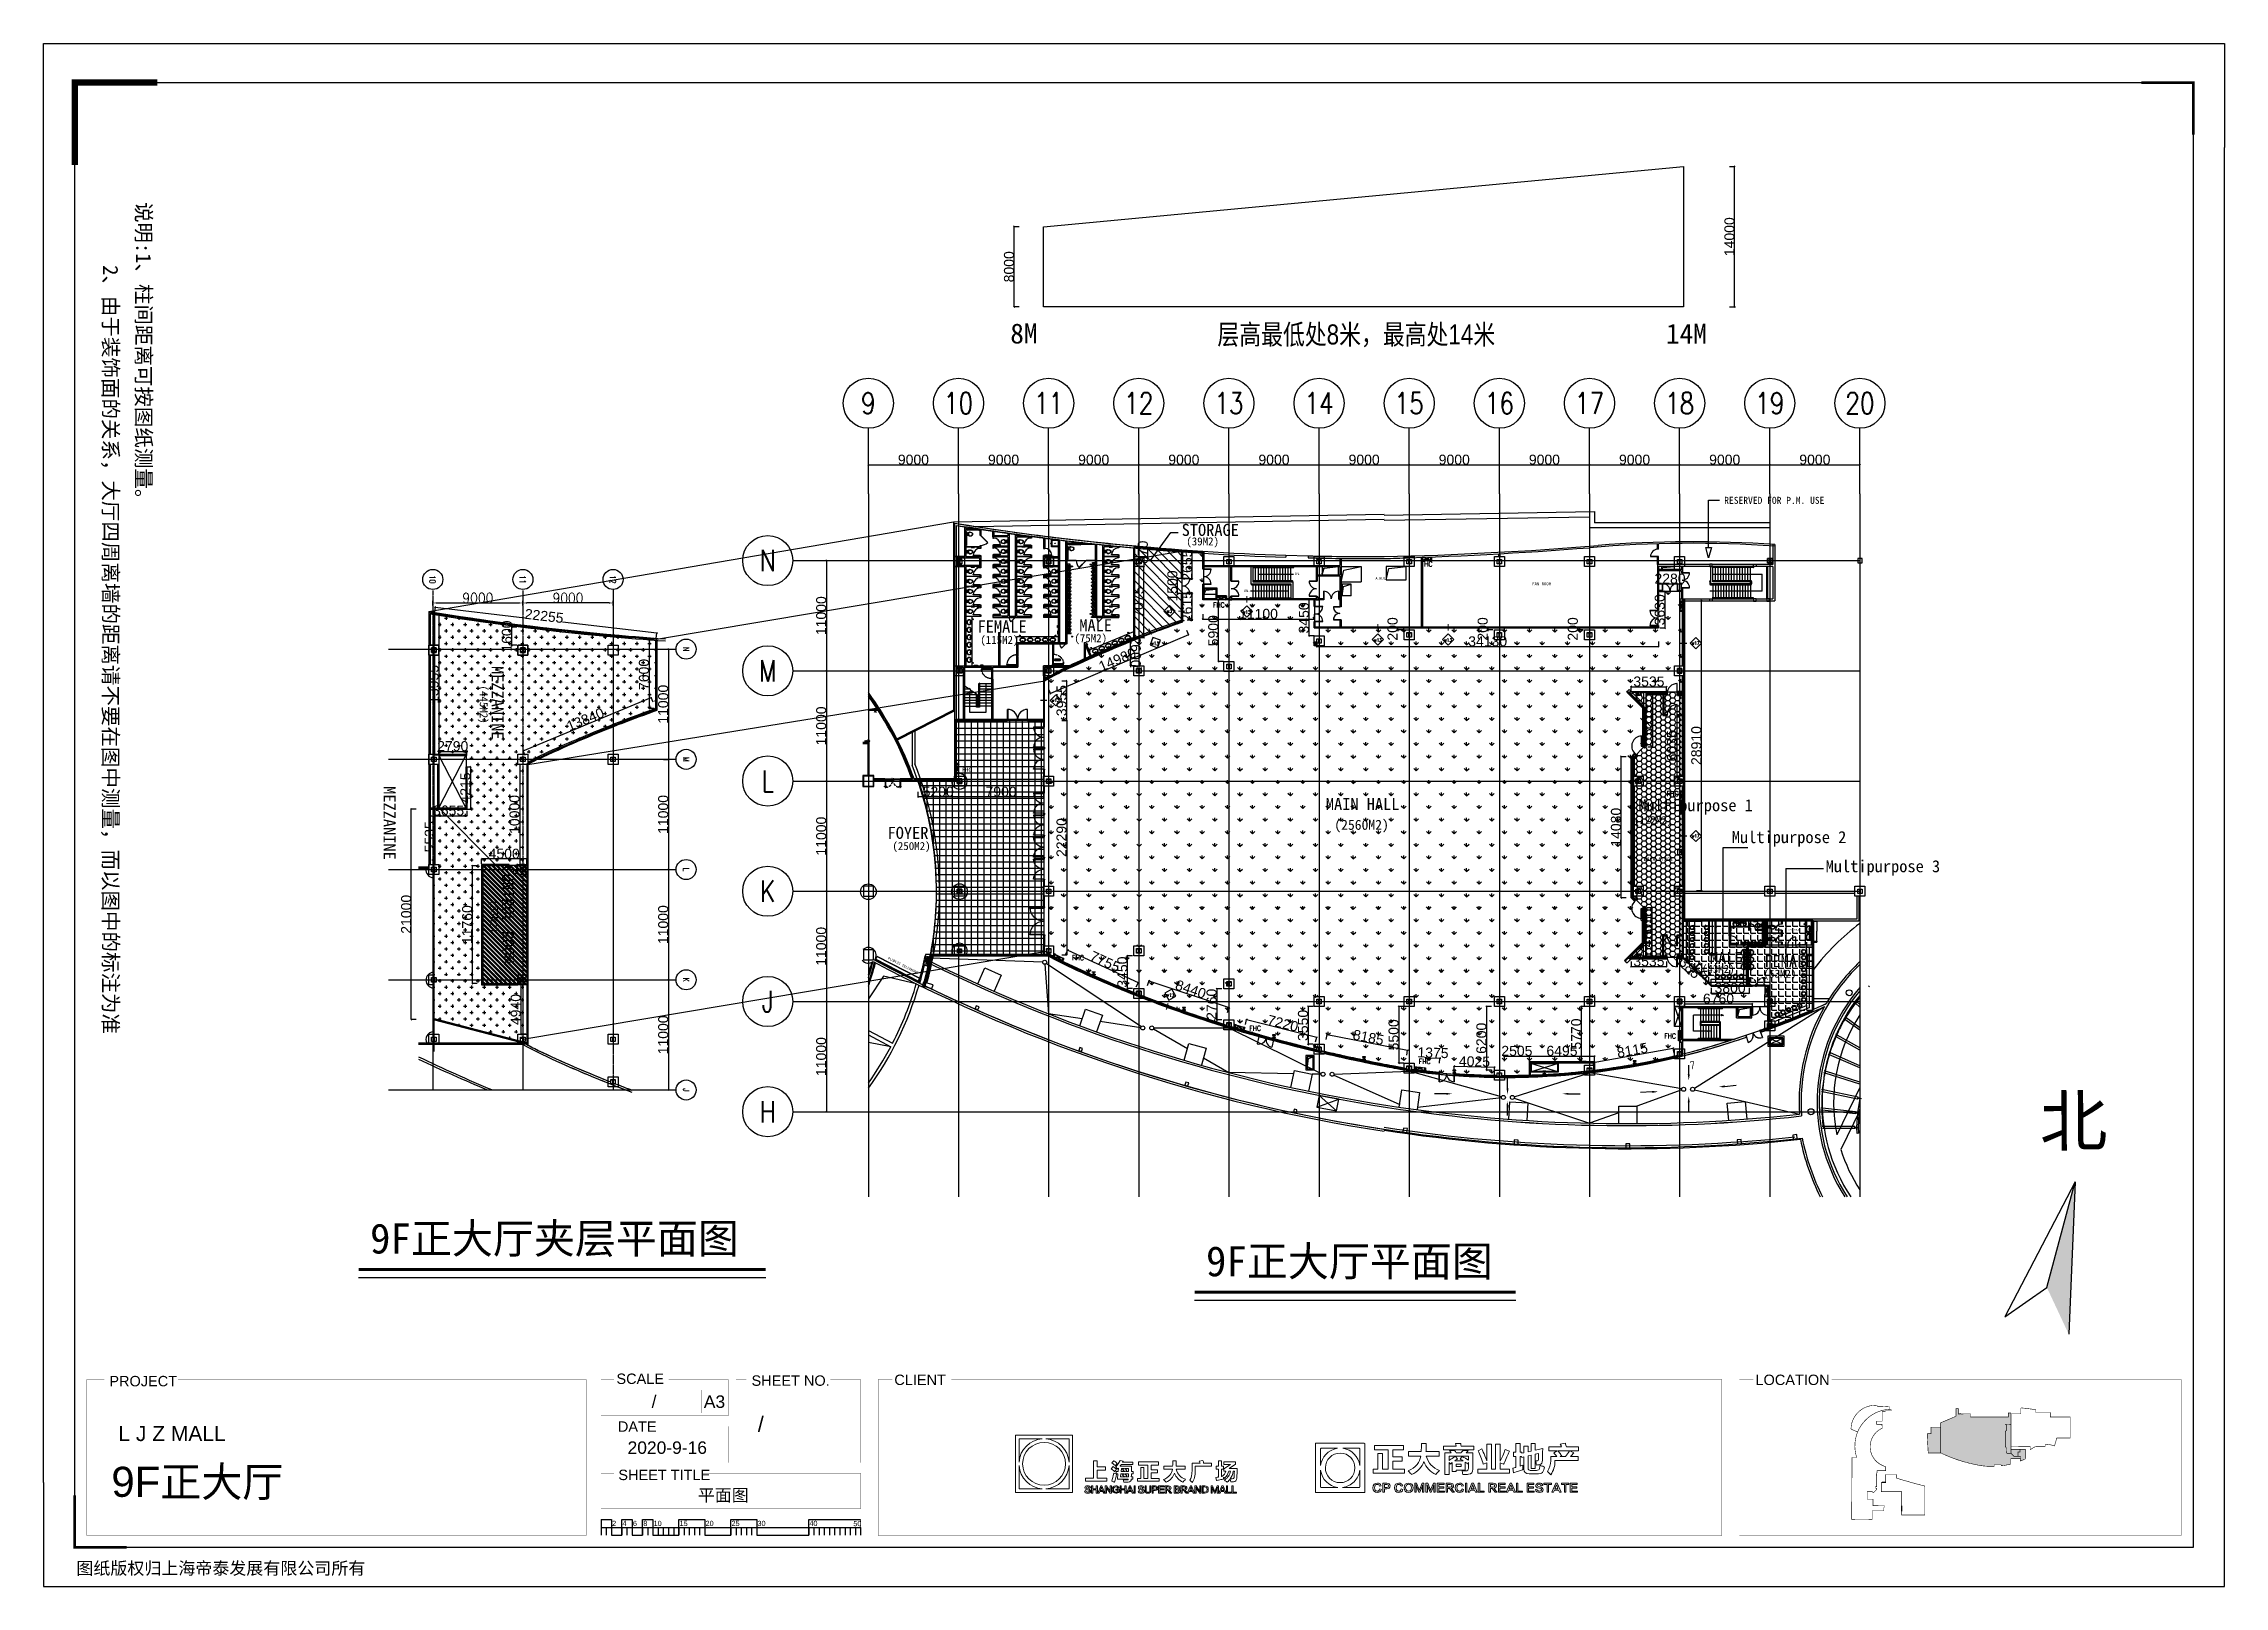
# Model space of a CAD drawing. Header units: inches. Extents: x -449189 to -231461, y -105857 to 48108.
import ezdxf
from ezdxf.enums import TextEntityAlignment as Align

# ---------------------------------------------------------------- set-up
doc = ezdxf.new("R2010")
doc.units = ezdxf.units.IN
doc.header["$MEASUREMENT"] = 0
for name, pattern in [('CENTER', [2, 1.25, -0.25, 0.25, -0.25]), ('HIDDEN', [0.375, 0.25, -0.125]), ('HIDDEN2', [0.1875, 0.125, -0.0625])]:
    doc.linetypes.add(name, pattern=pattern)
for name, color, linetype in [('9F01-MEZZANINE-AREA', 6, 'Continuous'), ('ARDIM', 4, 'Continuous'), ('AREATEXT', 3, 'Continuous'), ('C-CEILING-DOOR', 7, 'Continuous'), ('D', 1, 'Continuous'), ('DIM', 3, 'Continuous'), ('DOOR', 100, 'Continuous'), ('DOOR-SWING', 15, 'HIDDEN'), ('E-TELEPHONE', 7, 'Continuous'), ('GRID', 8, 'Continuous'), ('HATCH', 90, 'Continuous'), ('L01-COL', 5, 'Continuous'), ('L08-DR', 1, 'Continuous'), ('L09-COL', 5, 'Continuous'), ('L09-WAL', 2, 'Continuous'), ('NEW AREA', 6, 'Continuous'), ('SANI', 7, 'Continuous'), ('SANI-DETL', 15, 'Continuous'), ('Shop-no.', 3, 'Continuous'), ('WALL', 255, 'Continuous'), ('WC-DET', 15, 'Continuous'), ('WC-DET1', 15, 'Continuous'), ('WC-OUTL', 7, 'Continuous'), ('图层 1', 7, 'Continuous')]:
    doc.layers.add(name, color=color, linetype=linetype)
doc.layers.add('AC', color=7, linetype='Continuous', lineweight=5)
doc.styles.add('3F_2017.02$0$H1', font='swisscl.ttf')
doc.styles.add('ARCHITXT', font='ARCHITXT.SHX')
doc.styles.add('BLKBLD', font='STXIHEI.TTF', dxfattribs={"height": 0.45})
doc.styles.add('SIMPLEX', font='SIMPLEX.shx', dxfattribs={"width": 0.9, "height": 1000})
doc.styles.get("Standard").update_dxf_attribs({"font": 'arial.ttf'})
doc.dimstyles.new('100E-E', dxfattribs={"dimtxt": 0.15, "dimasz": 0.15, "dimexe": 0.15, "dimexo": 0.03, "dimgap": 0.15, "dimtad": 1, "dimtih": 1, "dimtoh": 1, "dimdec": 0, "dimlfac": 1000, "dimzin": 0, "dimdsep": 46, "dimtxsty": 'Standard', "dimcen": 0.1, "dimdle": 0.18, "dimclrd": 15, "dimclre": 15, "dimclrt": 202, "dimadec": 0, "dimazin": 0, "dimtfac": 0.72, "dimtdec": 0, "dimtix": 1, "dimtmove": 2, "dimatfit": 3, "dimfxl": 0, "dimtolj": 1, "dimtzin": 0, "dimarcsym": 0})
doc.dimstyles.new('DIM-200MM', dxfattribs={"dimtxt": 1000, "dimasz": 120, "dimexe": 10, "dimexo": 10, "dimgap": 0.7, "dimtad": 1, "dimdec": 0, "dimrnd": 5, "dimzin": 1, "dimdsep": 46, "dimtxsty": 'Standard', "dimblk": 'OBLIQUE', "dimcen": 0.5, "dimdle": 1, "dimclrd": 256, "dimclre": 256, "dimclrt": 7, "dimaunit": 1, "dimadec": 0, "dimazin": 0, "dimtfac": 1, "dimtdec": 0, "dimtix": 1, "dimtmove": 2, "dimatfit": 3, "dimfxl": 0, "dimtolj": 1, "dimtzin": 1, "dimarcsym": 0})
doc.dimstyles.new('DIM-200MM-A', dxfattribs={"dimscale": 200, "dimtxt": 2, "dimasz": 2, "dimexe": 1, "dimexo": 1, "dimgap": 0, "dimtad": 1, "dimdec": 0, "dimzin": 1, "dimdsep": 46, "dimtxsty": 'SIMPLEX', "dimcen": 2, "dimdle": 1, "dimclrd": 4, "dimclre": 4, "dimclrt": 7, "dimadec": 0, "dimazin": 0, "dimtfac": 1, "dimtdec": 0, "dimtix": 1, "dimtmove": 2, "dimatfit": 3, "dimfxl": 0, "dimtolj": 1, "dimtzin": 1, "dimarcsym": 0})
doc.dimstyles.new('ISO-25', dxfattribs={"dimtxt": 2.5, "dimasz": 2.5, "dimexe": 1.25, "dimexo": 0.625, "dimtad": 1, "dimtxsty": 'Standard', "dimcen": 2.5, "dimadec": 0, "dimazin": 0, "dimtfac": 1, "dimtmove": 0, "dimatfit": 3, "dimfxl": 0, "dimarcsym": 0})
pattern_1 = [(0, (-380034.3, -67208.1), (0, 698.5), [508, -190.5]), (90, (-380034.3, -67208.1), (-698.5, 4e-14), [508, -190.5])]

msp = doc.modelspace()

# ---------------------------------------------------------------- texts
at = {"style": '3F_2017.02$0$H1'}
msp.add_text('北', height=4957.2, rotation=0.359401359, dxfattribs=at).set_placement((-249881.089, -61895.5741))
for s, height, p in [('PROJECT', 1036.8, (-442625.4019, -85890.9357)), ('SCALE', 1036.8, (-391997.0283, -85654.2648)), ('SHEET NO.', 1036.8, (-378510.8791, -85839.3992)), ('CLIENT', 1036.8, (-364252.455, -85762.0149)), ('LOCATION', 1036.8, (-278276.592, -85762.0149)), ('A3', 1244.16, (-383272.5903, -88043.4568)), ('DATE', 1036.8, (-391854.9644, -90426.6471)), ('SHEET TITLE', 1036.8, (-391808.3999, -95249.1124)), ('2', 518.4, (-392431.3512, -99832.5719)), ('4', 518.4, (-391394.5512, -99832.5719)), ('6', 518.4, (-390357.7512, -99832.5719)), ('8', 518.4, (-389320.9512, -99832.5719)), ('10', 518.4, (-388284.1512, -99832.5719)), ('15', 518.4, (-385692.1512, -99832.5719)), ('20', 518.4, (-383100.1512, -99832.5719)), ('25', 518.4, (-380508.1512, -99832.5719)), ('30', 518.4, (-377916.1512, -99832.5719)), ('40', 518.4, (-372732.1512, -99832.5719)), ('50', 518.4, (-368344.2645, -99851.0897)), ('图纸版权归上海帝泰发展有限公司所有', 1244.16, (-445919.5872, -104669.9319))]:
    msp.add_text(s, height=height).set_placement(p)
at = {"attachment_point": 1}
for s, insert, char_height, width in [('{\\fSimSun|b0|i0|c134|p2;9F正大厅夹层平面图}', (-416597.1046, -69639.2), 3000, 40848.493682), ('{\\fSimSun|b0|i0|c134|p2;9F正大厅平面图}', (-333138.0358, -71905.52), 3000, 51171.324679), ('L J Z MALL', (-441724.4639, -89853.7517), 1500, 40848.493682)]:
    msp.add_mtext(s, dxfattribs=dict(at, insert=insert, char_height=char_height, width=width))
for tag, text, p in [('/', 'AS NOTED', (-387997.5216, -88024.1162)), ('2020-9-16', '2020-7-22', (-382961.6764, -92632.2053))]:
    msp.add_attdef(tag, text=text, height=1244.16).set_placement(p, align=Align.RIGHT)
for tag, p, s, height in [('/', (-377889.1252, -90445.2204), 'SHEET NO.', 1555.2), ('9F正大厅', (-442427.2054, -96921.6017), '###############', 3000), ('平面图', (-383878.3063, -97376.6273), 'SHEET-TITLE', 1244.16)]:
    msp.add_attdef(tag, p, s, height=height)
at = {"layer": 'AC', "width": 0.8}
msp.add_text('层高最低处8米，最高处14米', height=2000, dxfattribs=at).set_placement((-332001.0371, 18084.7263))
at = {"layer": 'AREATEXT', "color": 1, "style": 'BLKBLD'}
for s, height, p in [('说明:1、柱间距离可按图纸测量。', 1500, (-439948.8603, 32308.0459)), ('2、由于装饰面的关系，大厅四周离墙的距离请不要在图中测量，而以图中的标注为准', 1500, (-443247.7667, 25995.8697)), ('(445M2)', 800, (-405643.8998, -15953.7063)), ('(53M2)', 800, (-404605.1814, -37368.5862))]:
    msp.add_text(s, height=height, rotation=270, dxfattribs=at).set_placement(p)
for s, height, p in [('8M', 2000, (-352676.4955, 18182.696)), ('14M', 2000, (-287212.4269, 18148.8666)), ('(39M2)', 800, (-335103.2946, -1966.199)), ('(75M2)', 800, (-346278.9309, -11625.8554)), ('(115M2)', 800, (-355670.7301, -11795.5636)), ('(2560M2)', 1000, (-320325.0769, -30352.3936)), ('(122M2)', 800, (-290392.3806, -29780.6405)), ('(250M2)', 800, (-364443.4426, -32370.6338)), ('(43M2)', 800, (-283627.1795, -44637.6459)), ('(53M2)', 800, (-277462.2343, -45109.568))]:
    msp.add_text(s, height=height, dxfattribs=at).set_placement(p)
at = {"layer": 'Shop-no.', "color": 1, "style": 'BLKBLD'}
for s, p in [('STORAGE', (-335568.7133, -1021.4799)), ('FEMALE', (-355944.8408, -10661.8196)), ('MALE', (-345784.3728, -10532.552)), ('MAIN HALL', (-321168.6267, -28375.267)), ('Multipurpose 1', (-289965.5879, -28499.443)), ('FOYER', (-364930.5375, -31255.2608)), ('Multipurpose 2', (-280636.8589, -31679.1728)), ('Multipurpose 3', (-271268.9705, -34585.7661)), ('MALE', (-282828.8662, -43737.0194)), ('FEMALE', (-277389.4644, -44058.7596))]:
    msp.add_text(s, height=1200, dxfattribs=at).set_placement(p)
for s, p in [('MEZZANINE', (-404455.1697, -14002.1613)), ('MEZZANINE', (-415250.0133, -25998.2333)), ('CONTROL ROOM', (-403419.3193, -33914.9499))]:
    msp.add_text(s, height=1200, rotation=270, dxfattribs=at).set_placement(p)
at = {"layer": 'WALL', "color": 0, "style": 'SIMPLEX', "width": 0.8}
for s, height, p in [('9', 2125, (-366848.203, 12215.9834)), ('10', 2125, (-357848.203, 12215.9834)), ('11', 2125, (-348848.203, 12215.9834)), ('12', 2125, (-339848.203, 12215.9834)), ('13', 2125, (-330848.203, 12215.9834)), ('14', 2125, (-321848.203, 12215.9834)), ('15', 2125, (-312848.203, 12215.9834)), ('16', 2125, (-303848.203, 12215.9834)), ('17', 2125, (-294848.203, 12215.9834)), ('18', 2125, (-285848.203, 12215.9834)), ('19', 2125, (-276848.203, 12215.9834)), ('20', 2125, (-267848.203, 12215.9834)), ('N', 2125, (-376893.1152, -3485.2816)), ('w3', 337.5, (-336796.5504, -8516.271)), ('w13', 337.5, (-329077.0494, -8619.2586)), ('w13', 337.5, (-315988.6266, -11419.2728)), ('w13', 337.5, (-308973.0494, -11419.2728)), ('w17', 337.5, (-284251.4391, -11725.4709)), ('M', 2125, (-376893.1152, -14485.2816)), ('L9-601A', 100, (-347956.566, -13393.3087)), ('w13', 337.5, (-348151.4443, -17420.4382)), ('L', 2125, (-376893.1152, -25485.2816)), ('w17', 337.5, (-284251.5002, -30960.2586)), ('K', 2125, (-376893.1152, -36485.2816)), ('J', 2125, (-376893.1152, -47485.2816)), ('H', 2125, (-376893.1152, -58485.2816))]:
    msp.add_text(s, height=height, dxfattribs=at).set_placement(p, align=Align.MIDDLE)
at = {"layer": 'WALL', "color": 0, "style": 'BLKBLD'}
for s, height, p in [('RESERVED FOR P.M. USE', 700, (-281400.1962, 2179.1385)), ('DN.', 250, (-329324.7368, -6625.0741)), ('DN.', 250, (-324253.5871, -4932.088)), ('A.H.U.', 250, (-316211.2026, -5381.4759)), ('FAN ROOM', 300, (-300567.008, -5950.3058)), ('FHC', 400, (-357491.8795, -24547.3644)), ('BACK STAGE', 375, (-289436.8585, -33463.7743)), ('MEN TOILET', 125, (-279531.1584, -40774.4398)), ('WOMEN TOILET', 125, (-274979.9918, -40371.2966))]:
    msp.add_text(s, height=height, dxfattribs=at).set_placement(p)
at = {"layer": 'WALL', "color": 0, "style": 'SIMPLEX', "width": 0.9}
for p in [(-311698.9081, -4084.9434), (-287143.5825, -27002.2679)]:
    msp.add_text('FHC', height=500, rotation=0.000187257, dxfattribs=at).set_placement(p)
at = {"layer": 'WALL', "color": 0, "style": 'SIMPLEX', "width": 0.8}
for s, p in [('10', (-410360.3894, -5369.2611)), ('11', (-401360.3894, -5369.2611)), ('12', (-392360.3894, -5369.2611))]:
    msp.add_text(s, height=600, rotation=270, dxfattribs=at).set_placement(p, align=Align.MIDDLE_CENTER)
at = {"layer": 'WALL', "color": 0, "style": 'SIMPLEX', "width": 0.9}
for s, height, p in [('FHC', 500, (-332440.4006, -8156.0068)), ('FHC', 500, (-332440.4006, -8156.0068)), ('FHC', 500, (-346497.5609, -43373.6519)), ('FHC', 500, (-346497.5609, -43373.6519)), ('FHC', 500, (-328813.8561, -50404.6625)), ('FHC', 500, (-328813.8475, -50404.8646)), ('FHC', 500, (-328813.8475, -50404.8646)), ('DN.', 125, (-281719.8775, -48905.9543)), ('FHC', 500, (-287386.4603, -51188.0242)), ('FHC', 500, (-287386.4518, -51188.2196)), ('FHC', 500, (-311884.7415, -53723.9992)), ('FHC', 500, (-311884.7329, -53724.1946))]:
    msp.add_text(s, height=height, dxfattribs=at).set_placement(p)
at = {"layer": 'WALL', "color": 0, "style": 'SIMPLEX', "width": 0.8}
for s, height, rotation, p in [('N', 600, 270, (-385043.7774, -12318.6111)), ('w13', 337.5, 357.947103896, (-338237.6776, -11741.6689)), ('M', 600, 270, (-385043.7774, -23318.6111)), ('L', 600, 270, (-385043.7774, -34318.6111)), ('K', 600, 270, (-385043.7774, -45318.6111)), ('w13', 337.5, 353.452611155, (-336698.8617, -46858.7558)), ('J', 600, 270, (-385043.7774, -56318.6111))]:
    msp.add_text(s, height=height, rotation=rotation, dxfattribs=at).set_placement(p, align=Align.MIDDLE)
at = {"layer": 'WALL', "color": 0, "style": 'BLKBLD'}
msp.add_text('PLUBLIC TELEPHONE', height=250, rotation=332.874235159, dxfattribs=at).set_placement((-364918.4006, -43241.7536))
at = {"layer": 'WALL', "color": 0, "style": 'ARCHITXT'}
msp.add_text('7', height=800, dxfattribs=at).set_placement((-284586.6268, -54258.3911), align=Align.CENTER)

# ---------------------------------------------------------------- blocks, each defined once
blk = doc.blocks.new('C1')
at = {"layer": 'L08-DR'}
blk.add_lwpolyline([(-500, 500), (500, 500), (500, -500), (-500, -500)], close=True, dxfattribs=at)
blk = doc.blocks.new('*D185')
at = {"layer": 'DEFPOINTS', "color": 0, "transparency": 16777216}
for p in [(-401335, -7714), (-401335, -8172), (-392335, -8172)]:
    blk.add_point(p, dxfattribs=at)
at = {"layer": 'DIM', "color": 4, "lineweight": -2, "transparency": 16777216}
for p, q in [((-401335, -7972), (-401335, -7514)), ((-392335, -7972), (-392335, -7514))]:
    blk.add_line(p, q, dxfattribs=at)
at = {"layer": 'DIM', "lineweight": -2, "transparency": 16777216}
blk.add_line((-392735, -7714), (-400935, -7714), dxfattribs=at)
at = {"layer": 'DIM', "transparency": 16777216}
for points in [[(-400935, -7647), (-400935, -7780), (-401335, -7714)], [(-392735, -7647), (-392735, -7780), (-392335, -7714)]]:
    blk.add_solid(points, dxfattribs=at)
at = {"layer": 'DIM', "color": 7, "transparency": 16777216, "insert": (-396835, -7214), "char_height": 1000, "attachment_point": 5, "style": 'SIMPLEX'}
blk.add_mtext('\\A1;9000', dxfattribs=at)
blk = doc.blocks.new('*D209')
at = {"layer": 'DEFPOINTS', "color": 0, "transparency": 16777216}
for p in [(-410335, -8172), (-401335, -7714), (-401335, -8172)]:
    blk.add_point(p, dxfattribs=at)
at = {"layer": 'DIM', "color": 4, "lineweight": -2, "transparency": 16777216}
for p, q in [((-410335, -7972), (-410335, -7514)), ((-401335, -7972), (-401335, -7514))]:
    blk.add_line(p, q, dxfattribs=at)
at = {"layer": 'DIM', "lineweight": -2, "transparency": 16777216}
blk.add_line((-409935, -7714), (-401735, -7714), dxfattribs=at)
at = {"layer": 'DIM', "transparency": 16777216}
for points in [[(-409935, -7647), (-409935, -7780), (-410335, -7714)], [(-401735, -7647), (-401735, -7780), (-401335, -7714)]]:
    blk.add_solid(points, dxfattribs=at)
at = {"layer": 'DIM', "color": 7, "transparency": 16777216, "insert": (-405835, -7214), "char_height": 1000, "attachment_point": 5, "style": 'SIMPLEX'}
blk.add_mtext('\\A1;9000', dxfattribs=at)
blk = doc.blocks.new('_Oblique')
at = {"color": 0, "linetype": 'ByBlock', "lineweight": -2}
blk.add_line((-0.5, -0.5), (0.5, 0.5), dxfattribs=at)
blk = doc.blocks.new('*D207')
at = {"layer": 'DEFPOINTS', "color": 0, "transparency": 16777216}
for p in [(-405455, -33258), (-405455, -33939), (-400955, -33819)]:
    blk.add_point(p, dxfattribs=at)
at = {"layer": 'DIM', "lineweight": -2, "transparency": 16777216}
for p, q in [((-400954, -33258), (-405456, -33258)), ((-405455, -33758), (-405455, -33248)), ((-400955, -33758), (-400955, -33248))]:
    blk.add_line(p, q, dxfattribs=at)
at = {"layer": 'DIM', "lineweight": -2, "transparency": 16777216, "xscale": 120, "yscale": 120, "zscale": 120, "rotation": 180}
blk.add_blockref('_Oblique', (-405455, -33258), dxfattribs=at)
at = {"layer": 'DIM', "lineweight": -2, "transparency": 16777216, "xscale": 120, "yscale": 120, "zscale": 120}
blk.add_blockref('_Oblique', (-400955, -33258), dxfattribs=at)
at = {"layer": 'DIM', "color": 7, "transparency": 16777216, "insert": (-403205, -32747), "char_height": 1000, "attachment_point": 5}
blk.add_mtext('\\A1;4500', dxfattribs=at)
blk = doc.blocks.new('*D208')
at = {"layer": 'DEFPOINTS', "color": 0, "transparency": 16777216}
for p in [(-405335, -33939), (-406387, -45699), (-405335, -45699)]:
    blk.add_point(p, dxfattribs=at)
at = {"layer": 'DIM', "lineweight": -2, "transparency": 16777216}
for p, q in [((-405887, -33939), (-406397, -33939)), ((-406387, -33938), (-406387, -45700)), ((-405887, -45699), (-406397, -45699))]:
    blk.add_line(p, q, dxfattribs=at)
at = {"layer": 'DIM', "lineweight": -2, "transparency": 16777216, "xscale": 120, "yscale": 120, "zscale": 120}
for p, rotation in [((-406387, -33939), 90), ((-406387, -45699), 270)]:
    blk.add_blockref('_Oblique', p, dxfattribs=dict(at, rotation=rotation))
at = {"layer": 'DIM', "color": 7, "transparency": 16777216, "insert": (-406898, -39819), "char_height": 1000, "attachment_point": 5, "rotation": 90}
blk.add_mtext('\\A1;11760', dxfattribs=at)
blk = doc.blocks.new('*D193')
at = {"layer": 'DEFPOINTS', "color": 0, "transparency": 16777216}
for p in [(-387608, -12319), (-387608, -23319), (-386814, -23319)]:
    blk.add_point(p, dxfattribs=at)
at = {"layer": 'DIM', "lineweight": -2, "transparency": 16777216}
for p, q in [((-387314, -12319), (-386804, -12319)), ((-386814, -12318), (-386814, -23320)), ((-387314, -23319), (-386804, -23319))]:
    blk.add_line(p, q, dxfattribs=at)
at = {"layer": 'DIM', "lineweight": -2, "transparency": 16777216, "xscale": 120, "yscale": 120, "zscale": 120}
for p, rotation in [((-386814, -12319), 90), ((-386814, -23319), 270)]:
    blk.add_blockref('_Oblique', p, dxfattribs=dict(at, rotation=rotation))
at = {"layer": 'DIM', "color": 7, "transparency": 16777216, "insert": (-387325, -17819), "char_height": 1000, "attachment_point": 5, "rotation": 90}
blk.add_mtext('\\A1;11000', dxfattribs=at)
blk = doc.blocks.new('*D194')
at = {"layer": 'DEFPOINTS', "color": 0, "transparency": 16777216}
for p in [(-387608, -45319), (-387608, -56319), (-386814, -56319)]:
    blk.add_point(p, dxfattribs=at)
at = {"layer": 'DIM', "lineweight": -2, "transparency": 16777216}
for p, q in [((-387314, -45319), (-386804, -45319)), ((-386814, -45318), (-386814, -56320)), ((-387314, -56319), (-386804, -56319))]:
    blk.add_line(p, q, dxfattribs=at)
at = {"layer": 'DIM', "lineweight": -2, "transparency": 16777216, "xscale": 120, "yscale": 120, "zscale": 120}
for p, rotation in [((-386814, -45319), 90), ((-386814, -56319), 270)]:
    blk.add_blockref('_Oblique', p, dxfattribs=dict(at, rotation=rotation))
at = {"layer": 'DIM', "color": 7, "transparency": 16777216, "insert": (-387325, -50819), "char_height": 1000, "attachment_point": 5, "rotation": 90}
blk.add_mtext('\\A1;11000', dxfattribs=at)
blk = doc.blocks.new('*D195')
at = {"layer": 'DEFPOINTS', "color": 0, "transparency": 16777216}
for p in [(-387608, -23319), (-387608, -34319), (-386814, -34319)]:
    blk.add_point(p, dxfattribs=at)
at = {"layer": 'DIM', "lineweight": -2, "transparency": 16777216}
for p, q in [((-387314, -23319), (-386804, -23319)), ((-386814, -23318), (-386814, -34320)), ((-387314, -34319), (-386804, -34319))]:
    blk.add_line(p, q, dxfattribs=at)
at = {"layer": 'DIM', "lineweight": -2, "transparency": 16777216, "xscale": 120, "yscale": 120, "zscale": 120}
for p, rotation in [((-386814, -23319), 90), ((-386814, -34319), 270)]:
    blk.add_blockref('_Oblique', p, dxfattribs=dict(at, rotation=rotation))
at = {"layer": 'DIM', "color": 7, "transparency": 16777216, "insert": (-387325, -28819), "char_height": 1000, "attachment_point": 5, "rotation": 90}
blk.add_mtext('\\A1;11000', dxfattribs=at)
blk = doc.blocks.new('*D196')
at = {"layer": 'DEFPOINTS', "color": 0, "transparency": 16777216}
for p in [(-387608, -34319), (-387608, -45319), (-386814, -45319)]:
    blk.add_point(p, dxfattribs=at)
at = {"layer": 'DIM', "lineweight": -2, "transparency": 16777216}
for p, q in [((-387314, -34319), (-386804, -34319)), ((-386814, -34318), (-386814, -45320)), ((-387314, -45319), (-386804, -45319))]:
    blk.add_line(p, q, dxfattribs=at)
at = {"layer": 'DIM', "lineweight": -2, "transparency": 16777216, "xscale": 120, "yscale": 120, "zscale": 120}
for p, rotation in [((-386814, -34319), 90), ((-386814, -45319), 270)]:
    blk.add_blockref('_Oblique', p, dxfattribs=dict(at, rotation=rotation))
at = {"layer": 'DIM', "color": 7, "transparency": 16777216, "insert": (-387325, -39819), "char_height": 1000, "attachment_point": 5, "rotation": 90}
blk.add_mtext('\\A1;11000', dxfattribs=at)
blk = doc.blocks.new('*D197')
at = {"layer": 'DEFPOINTS', "color": 0, "transparency": 16777216}
for p in [(-410080, -8149), (-410163, -8864), (-388055, -11439)]:
    blk.add_point(p, dxfattribs=at)
at = {"layer": 'DIM', "lineweight": -2, "transparency": 16777216}
for p, q in [((-410138, -8645), (-410079, -8139)), ((-410081, -8149), (-401142, -9190)), ((-387971, -10724), (-397378, -9628)), ((-388030, -11221), (-387971, -10714))]:
    blk.add_line(p, q, dxfattribs=at)
at = {"layer": 'DIM', "lineweight": -2, "transparency": 16777216, "xscale": 120, "yscale": 120, "zscale": 120}
for p, rotation in [((-410080, -8149), 173.3560855819267), ((-387972, -10724), 353.3560855819267)]:
    blk.add_blockref('_Oblique', p, dxfattribs=dict(at, rotation=rotation))
at = {"layer": 'DIM', "color": 7, "transparency": 16777216, "insert": (-399214, -9015), "char_height": 1000, "attachment_point": 5, "rotation": 353.35609}
blk.add_mtext('\\A1;22255', dxfattribs=at)
blk = doc.blocks.new('*D198')
at = {"layer": 'DEFPOINTS', "color": 0, "transparency": 16777216}
for p in [(-388055, -11439), (-388737, -18253), (-388055, -18253)]:
    blk.add_point(p, dxfattribs=at)
at = {"layer": 'DIM', "lineweight": -2, "transparency": 16777216}
for p, q in [((-388237, -11439), (-388747, -11439)), ((-388737, -11438), (-388737, -18254)), ((-388237, -18253), (-388747, -18253))]:
    blk.add_line(p, q, dxfattribs=at)
at = {"layer": 'DIM', "lineweight": -2, "transparency": 16777216, "xscale": 120, "yscale": 120, "zscale": 120}
for p, rotation in [((-388737, -11439), 90), ((-388737, -18253), 270)]:
    blk.add_blockref('_Oblique', p, dxfattribs=dict(at, rotation=rotation))
at = {"layer": 'DIM', "color": 7, "transparency": 16777216, "insert": (-389249, -14846), "char_height": 1000, "attachment_point": 5, "rotation": 90}
blk.add_mtext('\\A1;7600', dxfattribs=at)
blk = doc.blocks.new('*D199')
at = {"layer": 'DEFPOINTS', "color": 0, "transparency": 16777216}
for p in [(-388516, -17145), (-388055, -18253), (-400832, -23571)]:
    blk.add_point(p, dxfattribs=at)
at = {"layer": 'DIM', "lineweight": -2, "transparency": 16777216}
for p, q in [((-401294, -22464), (-388515, -17145)), ((-388324, -17607), (-388520, -17136)), ((-401101, -22925), (-401297, -22455))]:
    blk.add_line(p, q, dxfattribs=at)
at = {"layer": 'DIM', "lineweight": -2, "transparency": 16777216, "xscale": 120, "yscale": 120, "zscale": 120}
for p, rotation in [((-388516, -17145), 22.59987692920636), ((-401293, -22464), 202.5998769292064)]:
    blk.add_blockref('_Oblique', p, dxfattribs=dict(at, rotation=rotation))
at = {"layer": 'DIM', "color": 7, "transparency": 16777216, "insert": (-395101, -19332), "char_height": 1000, "attachment_point": 5, "rotation": 22.59988}
blk.add_mtext('\\A1;13840', dxfattribs=at)
blk = doc.blocks.new('*D200')
at = {"layer": 'DEFPOINTS', "color": 0, "transparency": 16777216}
for p in [(-400895, -23819), (-401659, -33819), (-400895, -33819)]:
    blk.add_point(p, dxfattribs=at)
at = {"layer": 'DIM', "lineweight": -2, "transparency": 16777216}
for p, q in [((-401159, -23819), (-401669, -23819)), ((-401659, -23818), (-401659, -33820)), ((-401159, -33819), (-401669, -33819))]:
    blk.add_line(p, q, dxfattribs=at)
at = {"layer": 'DIM', "lineweight": -2, "transparency": 16777216, "xscale": 120, "yscale": 120, "zscale": 120}
for p, rotation in [((-401659, -23819), 90), ((-401659, -33819), 270)]:
    blk.add_blockref('_Oblique', p, dxfattribs=dict(at, rotation=rotation))
at = {"layer": 'DIM', "color": 7, "transparency": 16777216, "insert": (-402170, -28819), "char_height": 1000, "attachment_point": 5, "rotation": 90}
blk.add_mtext('\\A1;10000', dxfattribs=at)
blk = doc.blocks.new('*D201')
at = {"layer": 'DEFPOINTS', "color": 0, "transparency": 16777216}
for p in [(-400955, -45819), (-401535, -50758), (-400955, -50758)]:
    blk.add_point(p, dxfattribs=at)
at = {"layer": 'DIM', "lineweight": -2, "transparency": 16777216}
for p, q in [((-401035, -45819), (-401545, -45819)), ((-401535, -45818), (-401535, -50759)), ((-401035, -50758), (-401545, -50758))]:
    blk.add_line(p, q, dxfattribs=at)
at = {"layer": 'DIM', "lineweight": -2, "transparency": 16777216, "xscale": 120, "yscale": 120, "zscale": 120}
for p, rotation in [((-401535, -45819), 90), ((-401535, -50758), 270)]:
    blk.add_blockref('_Oblique', p, dxfattribs=dict(at, rotation=rotation))
at = {"layer": 'DIM', "color": 7, "transparency": 16777216, "insert": (-402047, -48288), "char_height": 1000, "attachment_point": 5, "rotation": 90}
blk.add_mtext('\\A1;4940', dxfattribs=at)
blk = doc.blocks.new('*D202')
at = {"layer": 'DEFPOINTS', "color": 0, "transparency": 16777216}
for p in [(-410163, -8864), (-410163, -22819), (-409735, -22819)]:
    blk.add_point(p, dxfattribs=at)
at = {"layer": 'DIM', "lineweight": -2, "transparency": 16777216}
for p, q in [((-410153, -8864), (-409725, -8864)), ((-409735, -8863), (-409735, -22820)), ((-410153, -22819), (-409725, -22819))]:
    blk.add_line(p, q, dxfattribs=at)
at = {"layer": 'DIM', "lineweight": -2, "transparency": 16777216, "xscale": 120, "yscale": 120, "zscale": 120}
for p, rotation in [((-409735, -8864), 90), ((-409735, -22819), 270)]:
    blk.add_blockref('_Oblique', p, dxfattribs=dict(at, rotation=rotation))
at = {"layer": 'DIM', "color": 7, "transparency": 16777216, "insert": (-410247, -15841), "char_height": 1000, "attachment_point": 5, "rotation": 90}
blk.add_mtext('\\A1;13955', dxfattribs=at)
blk = doc.blocks.new('*D203')
at = {"layer": 'DEFPOINTS', "color": 0, "transparency": 16777216}
for p in [(-410583, -28283), (-410583, -33819), (-410120, -33819)]:
    blk.add_point(p, dxfattribs=at)
at = {"layer": 'DIM', "lineweight": -2, "transparency": 16777216}
for p, q in [((-410573, -28283), (-410110, -28283)), ((-410120, -28282), (-410120, -33820)), ((-410573, -33819), (-410110, -33819))]:
    blk.add_line(p, q, dxfattribs=at)
at = {"layer": 'DIM', "lineweight": -2, "transparency": 16777216, "xscale": 120, "yscale": 120, "zscale": 120}
for p, rotation in [((-410120, -28283), 90), ((-410120, -33819), 270)]:
    blk.add_blockref('_Oblique', p, dxfattribs=dict(at, rotation=rotation))
at = {"layer": 'DIM', "color": 7, "transparency": 16777216, "insert": (-410632, -31051), "char_height": 1000, "attachment_point": 5, "rotation": 90}
blk.add_mtext('\\A1;5535', dxfattribs=at)
blk = doc.blocks.new('*D204')
at = {"layer": 'DEFPOINTS', "color": 0, "transparency": 16777216}
for p in [(-410583, -28283), (-406930, -28283), (-406930, -28947)]:
    blk.add_point(p, dxfattribs=at)
at = {"layer": 'DIM', "lineweight": -2, "transparency": 16777216}
for p, q in [((-410584, -28947), (-406929, -28947)), ((-410583, -28447), (-410583, -28957)), ((-406930, -28447), (-406930, -28957))]:
    blk.add_line(p, q, dxfattribs=at)
at = {"layer": 'DIM', "lineweight": -2, "transparency": 16777216, "xscale": 120, "yscale": 120, "zscale": 120, "rotation": 180}
blk.add_blockref('_Oblique', (-410583, -28947), dxfattribs=at)
at = {"layer": 'DIM', "lineweight": -2, "transparency": 16777216, "xscale": 120, "yscale": 120, "zscale": 120}
blk.add_blockref('_Oblique', (-406930, -28947), dxfattribs=at)
at = {"layer": 'DIM', "color": 7, "transparency": 16777216, "insert": (-408757, -28435), "char_height": 1000, "attachment_point": 5}
blk.add_mtext('\\A1;3655', dxfattribs=at)
blk = doc.blocks.new('*D205')
at = {"layer": 'DEFPOINTS', "color": 0, "transparency": 16777216}
for p in [(-409735, -22819), (-406944, -22524), (-406944, -22819)]:
    blk.add_point(p, dxfattribs=at)
at = {"layer": 'DIM', "lineweight": -2, "transparency": 16777216}
for p, q in [((-409735, -22524), (-409855, -22524)), ((-409735, -22809), (-409735, -22514)), ((-409735, -22524), (-406944, -22524)), ((-406944, -22809), (-406944, -22514)), ((-406944, -22524), (-406824, -22524))]:
    blk.add_line(p, q, dxfattribs=at)
at = {"layer": 'DIM', "lineweight": -2, "transparency": 16777216, "xscale": 120, "yscale": 120, "zscale": 120}
blk.add_blockref('_Oblique', (-409735, -22524), dxfattribs=at)
at = {"layer": 'DIM', "lineweight": -2, "transparency": 16777216, "xscale": 120, "yscale": 120, "zscale": 120, "rotation": 180}
blk.add_blockref('_Oblique', (-406944, -22524), dxfattribs=at)
at = {"layer": 'DIM', "color": 7, "transparency": 16777216, "insert": (-408340, -22012), "char_height": 1000, "attachment_point": 5}
blk.add_mtext('\\A1;2790', dxfattribs=at)
blk = doc.blocks.new('*D206')
at = {"layer": 'DEFPOINTS', "color": 0, "transparency": 16777216}
for p in [(-406930, -24068), (-406930, -28283), (-406569, -28283)]:
    blk.add_point(p, dxfattribs=at)
at = {"layer": 'DIM', "lineweight": -2, "transparency": 16777216}
for p, q in [((-406920, -24068), (-406559, -24068)), ((-406569, -24067), (-406569, -28284)), ((-406920, -28283), (-406559, -28283))]:
    blk.add_line(p, q, dxfattribs=at)
at = {"layer": 'DIM', "lineweight": -2, "transparency": 16777216, "xscale": 120, "yscale": 120, "zscale": 120}
for p, rotation in [((-406569, -24068), 90), ((-406569, -28283), 270)]:
    blk.add_blockref('_Oblique', p, dxfattribs=dict(at, rotation=rotation))
at = {"layer": 'DIM', "color": 7, "transparency": 16777216, "insert": (-407081, -26176), "char_height": 1000, "attachment_point": 5, "rotation": 90}
blk.add_mtext('\\A1;4215', dxfattribs=at)
blk = doc.blocks.new('*D190')
at = {"layer": 'DEFPOINTS', "color": 0, "transparency": 16777216}
for p in [(-312848, 6070), (-303848, 6070), (-303848, 6070)]:
    blk.add_point(p, dxfattribs=at)
at = {"layer": 'DIM', "lineweight": -2, "transparency": 16777216}
for p, q in [((-312849, 6070), (-303847, 6070)), ((-312848, 6070), (-312848, 6060)), ((-303848, 6070), (-303848, 6060))]:
    blk.add_line(p, q, dxfattribs=at)
at = {"layer": 'DIM', "lineweight": -2, "transparency": 16777216, "xscale": 120, "yscale": 120, "zscale": 120, "rotation": 180}
blk.add_blockref('_Oblique', (-312848, 6070), dxfattribs=at)
at = {"layer": 'DIM', "lineweight": -2, "transparency": 16777216, "xscale": 120, "yscale": 120, "zscale": 120}
blk.add_blockref('_Oblique', (-303848, 6070), dxfattribs=at)
at = {"layer": 'DIM', "color": 7, "transparency": 16777216, "insert": (-308348, 6581), "char_height": 1000, "attachment_point": 5}
blk.add_mtext('\\A1;9000', dxfattribs=at)
blk = doc.blocks.new('A$C66634838')
at = {"layer": 'L09-WAL'}
for radius, end in [(157700, 276.35256), (157500, 276.28295), (160000, 276.21802), (159900, 276.28665)]:
    blk.add_arc((24223, 159998), radius, 261.29246, end, dxfattribs=at)
at = {"layer": 'ARDIM'}
blk.add_blockref('C1', (29500, 9458), dxfattribs=at)
blk = doc.blocks.new('*D191')
at = {"layer": 'DEFPOINTS', "color": 0, "transparency": 16777216}
for p in [(-371835, -36485), (-371835, -47485), (-371040, -47485)]:
    blk.add_point(p, dxfattribs=at)
at = {"layer": 'DIM', "lineweight": -2, "transparency": 16777216}
for p, q in [((-371540, -36485), (-371030, -36485)), ((-371040, -36484), (-371040, -47486)), ((-371540, -47485), (-371030, -47485))]:
    blk.add_line(p, q, dxfattribs=at)
at = {"layer": 'DIM', "lineweight": -2, "transparency": 16777216, "xscale": 120, "yscale": 120, "zscale": 120}
for p, rotation in [((-371040, -36485), 90), ((-371040, -47485), 270)]:
    blk.add_blockref('_Oblique', p, dxfattribs=dict(at, rotation=rotation))
at = {"layer": 'DIM', "color": 7, "transparency": 16777216, "insert": (-371551, -41985), "char_height": 1000, "attachment_point": 5, "rotation": 90}
blk.add_mtext('\\A1;11000', dxfattribs=at)
blk = doc.blocks.new('A$C47E07977')
at = {"layer": 'ARDIM'}
for p in [(500, 16266), (9500, 6081), (18500, 2937), (27500, 500)]:
    blk.add_blockref('C1', p, dxfattribs=at)
blk = doc.blocks.new('*D192')
at = {"layer": 'DEFPOINTS', "color": 0, "transparency": 16777216}
for p in [(-372300, -47485), (-372300, -58485), (-371040, -58485)]:
    blk.add_point(p, dxfattribs=at)
at = {"layer": 'DIM', "lineweight": -2, "transparency": 16777216}
for p, q in [((-371540, -47485), (-371030, -47485)), ((-371040, -47484), (-371040, -58486)), ((-371540, -58485), (-371030, -58485))]:
    blk.add_line(p, q, dxfattribs=at)
at = {"layer": 'DIM', "lineweight": -2, "transparency": 16777216, "xscale": 120, "yscale": 120, "zscale": 120}
for p, rotation in [((-371040, -47485), 90), ((-371040, -58485), 270)]:
    blk.add_blockref('_Oblique', p, dxfattribs=dict(at, rotation=rotation))
at = {"layer": 'DIM', "color": 7, "transparency": 16777216, "insert": (-371551, -52985), "char_height": 1000, "attachment_point": 5, "rotation": 90}
blk.add_mtext('\\A1;11000', dxfattribs=at)
blk = doc.blocks.new('33')
at = {"layer": 'D', "color": 3}
for points in [[(-2.05, 0), (-2.1, 0), (-2.1, 0.1), (-2.05, 0.1)], [(-0.05, 0), (0, 0), (0, 0.1), (-0.05, 0.1)]]:
    blk.add_lwpolyline(points, close=True, dxfattribs=at)
at = {"layer": 'D', "color": 8}
blk.add_lwpolyline([(-0.05, 1.1, 0.414214), (-1.05, 0.1, 0.414214), (-2.05, 1.1)], format="xyb", dxfattribs=at)
at = {"layer": 'D'}
for points in [[(-2.01, 0.1), (-2.05, 0.1), (-2.05, 1.1), (-2.01, 1.1)], [(-0.09, 0.1), (-0.05, 0.1), (-0.05, 1.1), (-0.09, 1.1)]]:
    blk.add_lwpolyline(points, close=True, dxfattribs=at)
blk = doc.blocks.new('*D186')
at = {"layer": 'DEFPOINTS', "color": 0, "transparency": 16777216}
for p in [(-371835, -14485), (-371835, -25485), (-371040, -25485)]:
    blk.add_point(p, dxfattribs=at)
at = {"layer": 'DIM', "lineweight": -2, "transparency": 16777216}
for p, q in [((-371540, -14485), (-371030, -14485)), ((-371040, -14484), (-371040, -25486)), ((-371540, -25485), (-371030, -25485))]:
    blk.add_line(p, q, dxfattribs=at)
at = {"layer": 'DIM', "lineweight": -2, "transparency": 16777216, "xscale": 120, "yscale": 120, "zscale": 120}
for p, rotation in [((-371040, -14485), 90), ((-371040, -25485), 270)]:
    blk.add_blockref('_Oblique', p, dxfattribs=dict(at, rotation=rotation))
at = {"layer": 'DIM', "color": 7, "transparency": 16777216, "insert": (-371551, -19985), "char_height": 1000, "attachment_point": 5, "rotation": 90}
blk.add_mtext('\\A1;11000', dxfattribs=at)
blk = doc.blocks.new('*D187')
at = {"layer": 'DEFPOINTS', "color": 0, "transparency": 16777216}
for p in [(-371835, -25485), (-371835, -36485), (-371040, -36485)]:
    blk.add_point(p, dxfattribs=at)
at = {"layer": 'DIM', "lineweight": -2, "transparency": 16777216}
for p, q in [((-371540, -25485), (-371030, -25485)), ((-371040, -25484), (-371040, -36486)), ((-371540, -36485), (-371030, -36485))]:
    blk.add_line(p, q, dxfattribs=at)
at = {"layer": 'DIM', "lineweight": -2, "transparency": 16777216, "xscale": 120, "yscale": 120, "zscale": 120}
for p, rotation in [((-371040, -25485), 90), ((-371040, -36485), 270)]:
    blk.add_blockref('_Oblique', p, dxfattribs=dict(at, rotation=rotation))
at = {"layer": 'DIM', "color": 7, "transparency": 16777216, "insert": (-371551, -30985), "char_height": 1000, "attachment_point": 5, "rotation": 90}
blk.add_mtext('\\A1;11000', dxfattribs=at)
blk = doc.blocks.new('*D188')
at = {"layer": 'DEFPOINTS', "color": 0, "transparency": 16777216}
for p in [(-371835, -3485), (-371835, -14485), (-371040, -14485)]:
    blk.add_point(p, dxfattribs=at)
at = {"layer": 'DIM', "lineweight": -2, "transparency": 16777216}
for p, q in [((-371540, -3485), (-371030, -3485)), ((-371040, -3484), (-371040, -14486)), ((-371540, -14485), (-371030, -14485))]:
    blk.add_line(p, q, dxfattribs=at)
at = {"layer": 'DIM', "lineweight": -2, "transparency": 16777216, "xscale": 120, "yscale": 120, "zscale": 120}
for p, rotation in [((-371040, -3485), 90), ((-371040, -14485), 270)]:
    blk.add_blockref('_Oblique', p, dxfattribs=dict(at, rotation=rotation))
at = {"layer": 'DIM', "color": 7, "transparency": 16777216, "insert": (-371551, -8985), "char_height": 1000, "attachment_point": 5, "rotation": 90}
blk.add_mtext('\\A1;11000', dxfattribs=at)
blk = doc.blocks.new('*D189')
at = {"layer": 'DEFPOINTS', "color": 0, "transparency": 16777216}
for p in [(-357848, 6070), (-348848, 6070), (-348848, 6070)]:
    blk.add_point(p, dxfattribs=at)
at = {"layer": 'DIM', "lineweight": -2, "transparency": 16777216}
for p, q in [((-357849, 6070), (-348847, 6070)), ((-357848, 6070), (-357848, 6060)), ((-348848, 6070), (-348848, 6060))]:
    blk.add_line(p, q, dxfattribs=at)
at = {"layer": 'DIM', "lineweight": -2, "transparency": 16777216, "xscale": 120, "yscale": 120, "zscale": 120, "rotation": 180}
blk.add_blockref('_Oblique', (-357848, 6070), dxfattribs=at)
at = {"layer": 'DIM', "lineweight": -2, "transparency": 16777216, "xscale": 120, "yscale": 120, "zscale": 120}
blk.add_blockref('_Oblique', (-348848, 6070), dxfattribs=at)
at = {"layer": 'DIM', "color": 7, "transparency": 16777216, "insert": (-353348, 6581), "char_height": 1000, "attachment_point": 5}
blk.add_mtext('\\A1;9000', dxfattribs=at)
blk = doc.blocks.new('A$C5353')
at = {"layer": 'WC-DET1', "color": 7}
for p, q in [((0.11, 0.38), (0.11, 0.39)), ((0.11, 0.36), (0.11, 0.38)), ((0.11, 0.36), (0.11, 0.36)), ((0.24, 0.4), (0.23, 0.4)), ((0.24, 0.35), (0.23, 0.35)), ((0.24, 0.39), (0.24, 0.4)), ((0.25, 0.39), (0.24, 0.39)), ((0.24, 0.37), (0.24, 0.39)), ((0.24, 0.37), (0.24, 0.35)), ((0.24, 0.35), (0.24, 0.35)), ((0.25, 0.35), (0.24, 0.35)), ((0.25, 0.39), (0.25, 0.35)), ((0.25, 0.39), (0.25, 0.39)), ((0.25, 0.35), (0.25, 0.35)), ((0.26, 0.4), (0.26, 0.4)), ((0.27, 0.39), (0.27, 0.35)), ((0.28, 0.35), (0.27, 0.35)), ((0.27, 0.35), (0.27, 0.35)), ((0.27, 0.35), (0.27, 0.35)), ((0.29, 0.44), (0.32, 0.44)), ((0.29, 0.4), (0.31, 0.4)), ((0.32, 0.4), (0.31, 0.4))]:
    blk.add_line(p, q, dxfattribs=at)
at = {"layer": 'WC-DET1'}
for p, q in [((0.25, 0.39), (0.26, 0.39)), ((0.25, 0.36), (0.26, 0.36)), ((0.27, 0.39), (0.26, 0.39)), ((0.26, 0.39), (0.26, 0.39)), ((0.26, 0.39), (0.26, 0.39)), ((0.27, 0.39), (0.26, 0.39)), ((0.26, 0.36), (0.26, 0.36)), ((0.26, 0.36), (0.26, 0.36)), ((0.27, 0.36), (0.26, 0.36)), ((0.27, 0.36), (0.26, 0.36)), ((0.27, 0.39), (0.27, 0.39)), ((0.27, 0.39), (0.27, 0.39)), ((0.27, 0.36), (0.27, 0.36)), ((0.29, 0.35), (0.31, 0.35)), ((0.3, 0.4), (0.3, 0.41)), ((0.31, 0.4), (0.31, 0.41)), ((0.32, 0.35), (0.31, 0.35))]:
    blk.add_line(p, q, dxfattribs=at)
at = {"layer": 'WC-DET1', "color": 7}
for points in [[(0.09, 0.16, 0.131326), (0.05, 0.15, 0.121593), (0.01, 0.1, 0.022515), (0, 0.08, 0.072582)], [(0.11, 0.19), (0.11, 0.19, 0.286592), (0.1, 0.19), (0.1, 0.17, -0.109188), (0.09, 0.16, 0.138221)], [(0.13, 0.19), (0.11, 0.19, 0.286592)], [(0.18, 0.19), (0.13, 0.19, 0.286592)], [(0.18, 0.19), (0.24, 0.19, -0.286592)], [(0.24, 0.19), (0.25, 0.19, -0.286592)], [(0.25, 0.4, -0.141437), (0.26, 0.4, -0.331757)], [(0.25, 0.39, -0.104016), (0.25, 0.4, -0.331757)], [(0.25, 0.35, 0.256176), (0.26, 0.35, 0.331757)], [(0.25, 0.19), (0.26, 0.19, -0.286592), (0.26, 0.19), (0.27, 0.17, 0.109188), (0.27, 0.16, -0.138221)], [(0.27, 0.35, -0.256176), (0.27, 0.35, -0.331757)], [(0.27, 0.16, -0.131326), (0.32, 0.15, -0.121593), (0.36, 0.1, -0.022515), (0.37, 0.08, -0.072582)], [(0.29, 0.39, 0.143468), (0.29, 0.35)], [(0.02, -0.11, 0.05925), (0.06, -0.17, 0.072582), (0.12, -0.22, 0.138037), (0.18, -0.23, 1.863946)], [(0.34, -0.11, -0.05925), (0.3, -0.17, -0.072582), (0.25, -0.22, -0.138037), (0.18, -0.23, -1.863946)]]:
    blk.add_lwpolyline(points, format="xyb", dxfattribs=at)
at = {"layer": 'WC-DET1'}
for points in [[(0.09, 0.16, -0.059955), (0.09, 0.16, 0.138221), (0.02, 0.08, 0.191859), (0.02, -0.07, 0.198216), (0.13, -0.21, 0.098339), (0.18, -0.22, 3.291094)], [(0.13, 0.19), (0.13, 0.2, 0.772947), (0.11, 0.2), (0.11, 0.19)], [(0.27, 0.16, 0.059955), (0.28, 0.16, -0.138221), (0.35, 0.08, -0.191859), (0.34, -0.07, -0.198216), (0.23, -0.21, -0.098339), (0.18, -0.22, -3.291094)], [(0.24, 0.19), (0.24, 0.2, -0.772947), (0.25, 0.2), (0.25, 0.19)], [(0.25, 0.39, -0.185914), (0.25, 0.39, -0.331757)], [(0.26, 0.39, 0.092516), (0.25, 0.37, 0.722249)], [(0.26, 0.36, -0.092516), (0.25, 0.37, -0.722249)], [(0.25, 0.36, 0.179058), (0.25, 0.35, 0.331757)], [(0.27, 0.39, 0.185914), (0.27, 0.39, 0.331757)], [(0.27, 0.39, -0.092516), (0.27, 0.37, -0.722249)], [(0.27, 0.36, 0.092516), (0.27, 0.37, 0.722249)], [(0.27, 0.36, -0.179058), (0.27, 0.35, -0.331757)], [(0.29, 0.41, -0.300328), (0.3, 0.41), (0.31, 0.41, -0.24821)], [(0.29, 0.4, 0.300328), (0.3, 0.4), (0.31, 0.4, 0.24821)], [(0.32, 0.41, 0.300328), (0.31, 0.41), (0.31, 0.41, 0.24821)], [(0.32, 0.4, -0.300328), (0.31, 0.4), (0.31, 0.4, -0.24821)]]:
    blk.add_lwpolyline(points, format="xyb", dxfattribs=at)
at = {"layer": 'WC-DET1', "color": 7}
for points in [[(0.11, 0.37), (0.1, 0.37), (0.09, 0.37)], [(0.1, 0.38), (0.1, 0.38)], [(0.11, 0.38), (0.1, 0.38)], [(0.14, 0.39), (0.11, 0.39), (0.11, 0.39)], [(0.11, 0.38), (0.11, 0.38), (0.11, 0.38)], [(0.11, 0.38), (0.11, 0.37)], [(0.11, 0.36), (0.11, 0.36), (0.11, 0.37)], [(0.11, 0.37), (0.11, 0.37)], [(0.14, 0.35), (0.11, 0.35), (0.11, 0.36)], [(0.24, 0.4), (0.23, 0.4)], [(0.24, 0.35), (0.23, 0.35)], [(0.27, 0.35), (0.26, 0.35)], [(0.32, 0.41), (0.29, 0.41)]]:
    blk.add_lwpolyline(points, dxfattribs=at)
at = {"layer": 'WC-DET1'}
for points in [[(0.1, 0.18), (0.09, 0.18), (0.09, 0.17), (0.1, 0.17)], [(0.18, 0.2), (0.13, 0.2)], [(0.18, 0.2), (0.24, 0.2)], [(0.26, 0.18), (0.27, 0.18), (0.27, 0.17), (0.27, 0.17)]]:
    blk.add_lwpolyline(points, dxfattribs=at)
blk.add_lwpolyline([(0.21, 0.37), (0.2, 0.4), (0.17, 0.4), (0.15, 0.37), (0.17, 0.35), (0.2, 0.35)], close=True, dxfattribs=at)
at = {"layer": 'WC-DET1', "color": 7}
blk.add_circle((0.18, 0.37), 0.0293, dxfattribs=at)
at = {"layer": 'WC-DET1'}
blk.add_circle((0.18, 0.37), 0.0195, dxfattribs=at)
at = {"layer": 'WC-DET1', "color": 7}
for start, end in [(156.8364, 203.1636), (37.9068, 142.0932), (142.0932, 156.8364), (203.1636, 332.5907), (27.4093, 37.9068)]:
    blk.add_arc((0.18, 0.37), 0.0494, start, end, dxfattribs=at)
at = {"layer": 'WC-DET1'}
blk.add_arc((0.18, 0.37), 0.0494, 332.5907, 27.4093, dxfattribs=at)
at = {"layer": 'WC-OUTL'}
for p, q in [((0.14, 0.43), (0.22, 0.43)), ((0.26, 0.4), (0.27, 0.4)), ((0.27, 0.39), (0.27, 0.39)), ((0.29, 0.39), (0.27, 0.39)), ((0.28, 0.35), (0.28, 0.35)), ((0.29, 0.35), (0.28, 0.35)), ((0.29, 0.41), (0.29, 0.44)), ((0.32, 0.41), (0.32, 0.44))]:
    blk.add_line(p, q, dxfattribs=at)
for points in [[(0, 0.08, 0.178521), (0.02, -0.11, 0.072582)], [(0, 0.08, -0.046321), (0.02, 0.14), (0.09, 0.37, -0.307161)], [(0.1, 0.38), (0.04, 0.38), (0.04, 0.38, 0.366639), (0.03, 0.38), (0.03, 0.37)], [(0.09, 0.37), (0.04, 0.37), (0.04, 0.37, -0.366639), (0.03, 0.37), (0.03, 0.37)], [(0.1, 0.4), (0.11, 0.41, -0.321568), (0.12, 0.42, -0.01768), (0.14, 0.43, -0.045093)], [(0.1, 0.38), (0.1, 0.4, -0.307161)], [(0.22, 0.43, -0.01768), (0.25, 0.42, -0.157709)], [(0.26, 0.4), (0.26, 0.41, 0.321568), (0.25, 0.42, 0.01768)], [(0.26, 0.4), (0.26, 0.4, 0.307161)], [(0.29, 0.44), (0.29, 0.44, 0.031205), (0.27, 0.44, -0.369937), (0.27, 0.45), (0.27, 0.46)], [(0.27, 0.4, 0.050883), (0.27, 0.4, 0.331757)], [(0.27, 0.39, 0.195753), (0.27, 0.4, 0.331757)], [(0.37, 0.08, 0.046321), (0.35, 0.14), (0.28, 0.35, 0.307161)], [(0.29, 0.41), (0.29, 0.4, 0.02754), (0.29, 0.39)], [(0.29, 0.35, 0.016838), (0.29, 0.35), (0.29, 0.34, 0.378181), (0.3, 0.33)], [(0.32, 0.41), (0.32, 0.4, -0.189071), (0.32, 0.35), (0.32, 0.34, -0.330641), (0.31, 0.33)], [(0.32, 0.44), (0.32, 0.44, -0.031205), (0.34, 0.44, 0.369937), (0.34, 0.45), (0.34, 0.46)], [(0.37, 0.08, -0.178521), (0.34, -0.11, -0.072582)], [(0.34, -0.11, -0.030798), (0.32, -0.15, -0.043191), (0.29, -0.2, -0.160755), (0.25, -0.23, -0.058538), (0.18, -0.23, -0.058538), (0.12, -0.23, -0.160755), (0.08, -0.2, -0.043191), (0.04, -0.15, -0.030798), (0.02, -0.11)]]:
    blk.add_lwpolyline(points, format="xyb", dxfattribs=at)
for points in [[(0.27, 0.46), (0.34, 0.46)], [(0.29, 0.41), (0.29, 0.41)], [(0.31, 0.33), (0.3, 0.33)], [(0.3, 0.33), (0.3, 0.33)], [(0.32, 0.41), (0.32, 0.41)]]:
    blk.add_lwpolyline(points, dxfattribs=at)
at = {"color": 4, "flags": 3}
blk.add_attdef('SERIAL', text='', height=0.025, dxfattribs=at).set_placement((0.17, 0), align=Align.CENTER)
blk = doc.blocks.new('A$C03075E47')
at = {"layer": 'WC-DET', "color": 7}
for points in [[(254, 323), (252, 335, -0.0909433), (250, 341), (244, 383), (239, 416), (236, 447, -0.4138375), (266, 477, -0.4138375), (296, 447), (293, 416), (288, 383), (282, 341, -0.0909433), (280, 335), (278, 323, -0.4828816)], [(293, 416, 0.4628113), (266, 447, 0.4628113), (239, 416)], [(278, 323), (277, 316, -0.4096675), (266, 306, -0.4096675), (255, 316), (254, 323)]]:
    blk.add_lwpolyline(points, format="xyb", dxfattribs=at)
at = {"layer": 'WC-DET'}
blk.add_circle((266, 461), 14.3, dxfattribs=at)
at = {"layer": 'WC-DET1'}
for p, q in [((228, 336), (252, 336)), ((266, 299), (266, 306)), ((281, 336), (304, 336))]:
    blk.add_line(p, q, dxfattribs=at)
at = {"layer": 'WC-DET1', "color": 7, "flags": 128}
blk.add_lwpolyline([(242, 397), (194, 389), (151, 374), (113, 353), (80, 327), (56, 297), (39, 264), (31, 230), (31, 196), (39, 162), (56, 129), (81, 99), (114, 73), (153, 52), (196, 38), (243, 31), (290, 31), (336, 38), (380, 52), (419, 73), (451, 99), (476, 129), (493, 162), (502, 196), (502, 230), (494, 264), (477, 297), (452, 327), (420, 353), (382, 374), (338, 389), (290, 397)], dxfattribs=at)
at = {"layer": 'WC-DET1'}
for points in [[(244, 418, -0.4142136), (266, 439, -0.6855979)], [(244, 418), (254, 344, 0.3898816), (266, 334, 1.3918574)], [(278, 323, -0.3898816), (266, 313, -0.2306164), (257, 317, -0.1461265), (254, 323)], [(288, 418, 0.4142136), (266, 439, 0.6855979)], [(288, 418), (278, 344, -0.3898816), (266, 334, -1.3918574)]]:
    blk.add_lwpolyline(points, format="xyb", dxfattribs=at)
at = {"layer": 'WC-DET1', "color": 7}
blk.add_lwpolyline([(252, 335, 0.2458659), (266, 325, 0.2458659), (280, 335)], format="xyb", dxfattribs=at)
at = {"layer": 'WC-DET1'}
for centre, radius in [((266, 405), 19), ((266, 405), 12), ((266, 461), 8.9)]:
    blk.add_circle(centre, radius, dxfattribs=at)
for radius, start, end in [(32.5, 125.9977, 54.0023), (22.5, 140.54168, 240.14558), (22.5, 299.85442, 39.45832)]:
    blk.add_arc((266, 336), radius, start, end, dxfattribs=at)
at = {"layer": 'WC-OUTL', "flags": 128}
blk.add_lwpolyline([(238, 427), (187, 418), (139, 402), (95, 379), (59, 349), (30, 314), (10, 275), (0, 234), (0, 192), (11, 151), (31, 112), (60, 77), (97, 47), (140, 24), (189, 8), (240, 0), (292, 0), (344, 8), (392, 24), (436, 47), (473, 77), (502, 112), (522, 151), (532, 192), (533, 234), (523, 275), (503, 314), (474, 349), (437, 379), (394, 402), (346, 418), (294, 427)], dxfattribs=at)
blk = doc.blocks.new('T')
at = {"layer": 'E-TELEPHONE'}
blk.add_hatch(color=256, dxfattribs=at).paths.add_polyline_path([(0.1, -0.2), (0, -0.02), (-0.1, -0.2)])
for p, q in [((0, -0.02), (-0.1, -0.2)), ((0.1, -0.02), (-0.1, -0.02)), ((0, -0.02), (0.1, -0.2))]:
    blk.add_line(p, q, dxfattribs=at)
blk = doc.blocks.new('TV')
at = {"layer": 'E-TELEPHONE'}
blk.add_circle((0, 0.15), 0.127, dxfattribs=at)
blk = doc.blocks.new('A$C283D6764')
at = {"layer": 'C-CEILING-DOOR', "color": 9}
blk.add_line((0.1, 0.08), (1.58, 0.08), dxfattribs=at)
at = {"layer": 'C-CEILING-DOOR'}
for points in [[(0.09, 0.12), (0.05, 0.12), (0.05, 0.02), (0.1, 0.02), (0.1, 0.08), (0.09, 0.08)], [(0.84, 0.12), (0.84, 0.08), (0.09, 0.08), (0.09, 0.12)], [(0.84, 0.12), (0.84, 0.08), (1.59, 0.08), (1.59, 0.12)], [(1.58, 0.07), (1.58, 0.08), (1.59, 0.08), (1.59, 0.12), (1.63, 0.12), (1.63, 0.02), (1.58, 0.02), (1.58, 0.08)]]:
    blk.add_lwpolyline(points, close=True, dxfattribs=at)
at = {"layer": 'C-CEILING-DOOR', "color": 9}
blk.add_lwpolyline([(1.59, 0.12), (1.59, 0.08), (1.58, 0.08), (1.58, 0.02), (0.1, 0.02), (0.1, 0.08), (0.09, 0.08), (0.09, 0.12)], close=True, dxfattribs=at)
at = {"layer": 'C-CEILING-DOOR', "color": 9, "linetype": 'HIDDEN2', "ltscale": 0.2}
for points in [[(0.75, 0.14), (0.78, 0.14, 0.67471), (0.78, 0.2), (0.75, 0.2, 0.67471)], [(0.75, 0.06), (0.78, 0.06, -0.67471), (0.78, 0), (0.75, 0, -0.67471)], [(0.93, 0.14), (0.9, 0.14, -0.67471), (0.9, 0.2), (0.93, 0.2, -0.67471)], [(0.93, 0.06), (0.9, 0.06, 0.67471), (0.9, 0), (0.93, 0, 0.67471)]]:
    blk.add_lwpolyline(points, format="xyb", close=True, dxfattribs=at)
for points in [[(0.79, 0.12), (0.79, 0.12), (0.74, 0.12), (0.74, 0.12), (0.76, 0.13), (0.77, 0.13)], [(0.79, 0.08), (0.79, 0.08), (0.74, 0.08), (0.74, 0.08), (0.76, 0.07), (0.77, 0.07)], [(0.77, 0.21), (0.77, 0.2), (0.76, 0.2), (0.76, 0.21)], [(0.77, 0.14), (0.77, 0.13), (0.76, 0.13), (0.76, 0.14)], [(0.77, 0.06), (0.77, 0.07), (0.76, 0.07), (0.76, 0.06)], [(0.89, 0.12), (0.89, 0.12), (0.94, 0.12), (0.94, 0.12), (0.92, 0.13), (0.91, 0.13)], [(0.89, 0.08), (0.89, 0.08), (0.94, 0.08), (0.94, 0.08), (0.92, 0.07), (0.91, 0.07)], [(0.91, 0.21), (0.91, 0.2), (0.92, 0.2), (0.92, 0.21)], [(0.91, 0.14), (0.91, 0.13), (0.92, 0.13), (0.92, 0.14)], [(0.91, 0.06), (0.91, 0.07), (0.92, 0.07), (0.92, 0.06)]]:
    blk.add_lwpolyline(points, close=True, dxfattribs=at)
at = {"layer": 'DOOR', "color": 8}
for points in [[(0.05, 0.12), (0.05, 0.02), (0.04, 0.02), (0.04, 0.12)], [(1.64, 0.12), (1.64, 0.02), (1.63, 0.02), (1.63, 0.12)]]:
    blk.add_lwpolyline(points, close=True, dxfattribs=at)
at = {"layer": 'DOOR'}
for points in [[(0.09, 0.12), (0.05, 0.12), (0.05, 0.02), (0.1, 0.02), (0.1, 0.08), (0.09, 0.08)], [(0.09, 0.87), (0.12, 0.87), (0.12, 0.12), (0.09, 0.12)], [(1.59, 0.87), (1.55, 0.87), (1.55, 0.12), (1.59, 0.12)], [(1.58, 0.07), (1.58, 0.08), (1.59, 0.08), (1.59, 0.12), (1.63, 0.12), (1.63, 0.02), (1.58, 0.02), (1.58, 0.08)]]:
    blk.add_lwpolyline(points, close=True, dxfattribs=at)
at = {"layer": 'DOOR-SWING', "linetype": 'Continuous'}
for points in [[(0, 0.8), (0, 0.8), (0, 0.79), (0, 0.79)], [(0.07, 0.8), (0.08, 0.8), (0.08, 0.79), (0.07, 0.79)], [(0.09, 0.82), (0.09, 0.82), (0.09, 0.77), (0.09, 0.77), (0.08, 0.79), (0.08, 0.8)], [(0.13, 0.82), (0.12, 0.82), (0.12, 0.77), (0.13, 0.77), (0.13, 0.79), (0.13, 0.8)], [(0.15, 0.8), (0.13, 0.8), (0.13, 0.79), (0.15, 0.79)], [(1.53, 0.8), (1.55, 0.8), (1.55, 0.79), (1.53, 0.79)], [(1.55, 0.82), (1.55, 0.82), (1.55, 0.77), (1.55, 0.77), (1.55, 0.79), (1.55, 0.8)], [(1.59, 0.82), (1.59, 0.82), (1.59, 0.77), (1.59, 0.77), (1.6, 0.79), (1.6, 0.8)], [(1.61, 0.8), (1.6, 0.8), (1.6, 0.79), (1.61, 0.79)], [(1.68, 0.8), (1.68, 0.8), (1.68, 0.79), (1.68, 0.79)]]:
    blk.add_lwpolyline(points, close=True, dxfattribs=at)
for points in [[(0.07, 0.78), (0.07, 0.81, 0.67471), (0.01, 0.81), (0.01, 0.78, 0.67471)], [(0.15, 0.78), (0.15, 0.81, -0.67471), (0.21, 0.81), (0.21, 0.78, -0.67471)], [(1.53, 0.78), (1.53, 0.81, 0.67471), (1.47, 0.81), (1.47, 0.78, 0.67471)], [(1.61, 0.78), (1.61, 0.81, -0.67471), (1.67, 0.81), (1.67, 0.78, -0.67471)]]:
    blk.add_lwpolyline(points, format="xyb", close=True, dxfattribs=at)
at = {"layer": 'DOOR-SWING'}
blk.add_lwpolyline([(0.05, 0.02), (0.05, 0.12), (1.63, 0.12), (1.63, 0.02)], close=True, dxfattribs=at)
for centre, start, end in [((0.09, 0.12), 0, 88.1313), ((1.59, 0.12), 91.8687, 180)]:
    blk.add_arc(centre, 0.75, start, end, dxfattribs=at)
blk = doc.blocks.new('A$C7E004732')
blk.add_blockref('A$C283D6764', (0, 0))
blk = doc.blocks.new('*D184')
at = {"layer": 'DEFPOINTS', "color": 0, "transparency": 16777216}
for p in [(-366848, 6070), (-357848, 6070), (-357848, 6070)]:
    blk.add_point(p, dxfattribs=at)
at = {"layer": 'DIM', "lineweight": -2, "transparency": 16777216}
for p, q in [((-366849, 6070), (-357847, 6070)), ((-366848, 6070), (-366848, 6060)), ((-357848, 6070), (-357848, 6060))]:
    blk.add_line(p, q, dxfattribs=at)
at = {"layer": 'DIM', "lineweight": -2, "transparency": 16777216, "xscale": 120, "yscale": 120, "zscale": 120, "rotation": 180}
blk.add_blockref('_Oblique', (-366848, 6070), dxfattribs=at)
at = {"layer": 'DIM', "lineweight": -2, "transparency": 16777216, "xscale": 120, "yscale": 120, "zscale": 120}
blk.add_blockref('_Oblique', (-357848, 6070), dxfattribs=at)
at = {"layer": 'DIM', "color": 7, "transparency": 16777216, "insert": (-362348, 6581), "char_height": 1000, "attachment_point": 5}
blk.add_mtext('\\A1;9000', dxfattribs=at)
blk = doc.blocks.new('A$C759B7A6F')
at = {"layer": 'SANI'}
for p, q in [((0, 0.09), (0, 0.36)), ((0.01, 0.37), (0.23, 0.37)), ((0.03, 0.08), (0.01, 0.08)), ((0.06, 0.12), (0.05, 0.09)), ((0.23, 0), (0.19, 0)), ((0.46, 0.37), (0.23, 0.37)), ((0.23, 0), (0.28, 0)), ((0.41, 0.12), (0.42, 0.09)), ((0.44, 0.08), (0.46, 0.08)), ((0.47, 0.09), (0.47, 0.36))]:
    blk.add_line(p, q, dxfattribs=at)
for centre, radius, start, end in [((0.01, 0.36), 0.012, 90, 180), ((0.01, 0.09), 0.013, 175.7578, 270), ((0.03, 0.1), 0.0193, 270.7832, 340.8921), ((0.07, 0.09), 0.0279, 64.3703, 110.0784), ((-0.07, -0.11), 0.27, 24.9985, 56.7913), ((0.19, 0.02), 0.0191, 222.7318, 270), ((0.28, 0.02), 0.0191, 270, 317.2682), ((0.54, -0.11), 0.27, 123.2087, 155.0015), ((0.4, 0.09), 0.0279, 69.9216, 115.6297), ((0.44, 0.1), 0.0193, 199.1079, 269.2168), ((0.46, 0.36), 0.012, 360, 90), ((0.46, 0.09), 0.013, 270, 4.2422)]:
    blk.add_arc(centre, radius, start, end, dxfattribs=at)
at = {"layer": 'SANI-DETL'}
for p, q in [((0.08, 0.18), (0.06, 0.12)), ((0.17, 0.32), (0.1, 0.32)), ((0.17, 0.31), (0.1, 0.31)), ((0.18, 0.33), (0.17, 0.33)), ((0.17, 0.33), (0.17, 0.3)), ((0.17, 0.3), (0.18, 0.3)), ((0.18, 0.33), (0.18, 0.3)), ((0.21, 0.33), (0.19, 0.33)), ((0.19, 0.3), (0.19, 0.33)), ((0.19, 0.3), (0.21, 0.3)), ((0.2, 0.28), (0.2, 0.3)), ((0.2, 0.03), (0.23, 0.03)), ((0.22, 0.32), (0.23, 0.33)), ((0.22, 0.31), (0.22, 0.32)), ((0.23, 0.3), (0.22, 0.31)), ((0.23, 0.33), (0.23, 0.3)), ((0.23, 0.33), (0.25, 0.32)), ((0.25, 0.31), (0.23, 0.3)), ((0.27, 0.03), (0.23, 0.03)), ((0.25, 0.32), (0.25, 0.31)), ((0.28, 0.33), (0.26, 0.33)), ((0.28, 0.3), (0.26, 0.3)), ((0.27, 0.3), (0.27, 0.28)), ((0.28, 0.33), (0.28, 0.33)), ((0.31, 0.33), (0.28, 0.33)), ((0.28, 0.3), (0.28, 0.33)), ((0.28, 0.3), (0.28, 0.3)), ((0.28, 0.3), (0.31, 0.3)), ((0.31, 0.33), (0.31, 0.3)), ((0.34, 0.36), (0.32, 0.37)), ((0.33, 0.33), (0.32, 0.33)), ((0.32, 0.3), (0.32, 0.33)), ((0.32, 0.3), (0.34, 0.3)), ((0.34, 0.36), (0.34, 0.36)), ((0.38, 0.36), (0.34, 0.36)), ((0.34, 0.35), (0.34, 0.34)), ((0.34, 0.35), (0.38, 0.35)), ((0.37, 0.35), (0.34, 0.35)), ((0.38, 0.3), (0.34, 0.3)), ((0.34, 0.3), (0.34, 0.29)), ((0.34, 0.29), (0.37, 0.29)), ((0.35, 0.28), (0.35, 0.29)), ((0.37, 0.28), (0.35, 0.28)), ((0.38, 0.33), (0.37, 0.35)), ((0.37, 0.29), (0.38, 0.3)), ((0.37, 0.29), (0.37, 0.28)), ((0.38, 0.36), (0.39, 0.37)), ((0.38, 0.36), (0.38, 0.36)), ((0.38, 0.3), (0.38, 0.33)), ((0.39, 0.18), (0.41, 0.12))]:
    blk.add_line(p, q, dxfattribs=at)
blk.add_circle((0.23, 0.31), 0.033, dxfattribs=at)
for centre, radius, start, end in [((-0.1, -0.14), 0.349, 30.3202, 60.1261), ((0.22, -0.14), 0.353, 88.1271, 113.6099), ((0.11, 0.32), 0.0197, 188.0272, 213.0849), ((0.11, 0.31), 0.0197, 146.9151, 171.9728), ((0.19, 0.34), 0.0166, 187.4994, 193.9568), ((0.18, 0.33), 0.007, 0, 180), ((0.18, 0.33), 0.00372, 270, 304.6195), ((0.18, 0.33), 0.00372, 235.3805, 270), ((0.19, 0.33), 0.00736, 210.9638, 235.3805), ((0.19, 0.34), 0.0112, 193.9568, 210.9638), ((0.18, 0.32), 0.00372, 90, 124.6195), ((0.18, 0.32), 0.00372, 55.3805, 90), ((0.19, 0.32), 0.0166, 180, 193.9568), ((0.19, 0.32), 0.0166, 166.0432, 180), ((0.19, 0.32), 0.0112, 149.0362, 166.0432), ((0.19, 0.32), 0.00736, 124.6195, 149.0362), ((0.18, 0.31), 0.00372, 270, 304.6195), ((0.18, 0.31), 0.00372, 235.3805, 270), ((0.19, 0.31), 0.00736, 210.9638, 235.3805), ((0.19, 0.31), 0.0112, 193.9568, 210.9638), ((0.18, 0.3), 0.00372, 55.3805, 90), ((0.18, 0.3), 0.00372, 90, 124.6195), ((0.19, 0.3), 0.00736, 124.6195, 149.0362), ((0.19, 0.29), 0.0112, 149.0362, 166.0432), ((0.19, 0.29), 0.0166, 166.0432, 175.4775), ((0.18, 0.3), 0.007, 180, 0), ((0.17, 0.34), 0.0166, 346.0432, 352.5006), ((0.18, 0.34), 0.0112, 329.0362, 346.0432), ((0.18, 0.33), 0.00736, 304.6195, 329.0362), ((0.17, 0.32), 0.0166, 346.0432, 0), ((0.18, 0.32), 0.00736, 30.9638, 55.3805), ((0.18, 0.32), 0.0112, 13.9568, 30.9638), ((0.17, 0.32), 0.0166, 360, 13.9568), ((0.18, 0.31), 0.0112, 329.0362, 346.0432), ((0.18, 0.31), 0.00736, 304.6195, 329.0362), ((0.17, 0.29), 0.0166, 4.5225, 13.9568), ((0.18, 0.29), 0.0112, 13.9568, 30.9638), ((0.18, 0.3), 0.00736, 30.9638, 55.3805), ((0.23, 0.31), 0.047, 218.0888, 321.9112), ((0.23, 0.23), 0.032, 209.3495, 330.6505), ((0.23, 0.23), 0.022, 224.1864, 315.8136), ((0.25, -0.14), 0.353, 66.3901, 91.8729), ((0.57, -0.14), 0.349, 119.7409, 149.6785), ((0.31, 0.33), 0.007, 0, 180), ((0.32, 0.34), 0.0166, 187.4994, 193.9568), ((0.31, 0.33), 0.00736, 304.6195, 329.0362), ((0.31, 0.33), 0.00372, 270, 304.6195), ((0.31, 0.33), 0.00372, 235.3805, 270), ((0.31, 0.33), 0.00736, 210.9638, 235.3805), ((0.32, 0.34), 0.0112, 193.9568, 210.9638), ((0.31, 0.32), 0.00372, 90, 124.6195), ((0.31, 0.32), 0.00372, 55.3805, 90), ((0.32, 0.32), 0.0166, 180, 193.9568), ((0.32, 0.32), 0.0166, 166.0432, 180), ((0.32, 0.32), 0.0112, 149.0362, 166.0432), ((0.31, 0.32), 0.00736, 124.6195, 149.0362), ((0.31, 0.32), 0.00736, 30.9638, 55.3805), ((0.31, 0.31), 0.00736, 304.6195, 329.0362), ((0.31, 0.31), 0.00372, 270, 304.6195), ((0.31, 0.31), 0.00372, 235.3805, 270), ((0.31, 0.31), 0.00736, 210.9638, 235.3805), ((0.32, 0.31), 0.0112, 193.9568, 210.9638), ((0.31, 0.3), 0.007, 180, 0), ((0.31, 0.3), 0.00736, 30.9638, 55.3805), ((0.31, 0.3), 0.00372, 55.3805, 90), ((0.31, 0.3), 0.00372, 90, 124.6195), ((0.31, 0.3), 0.00736, 124.6195, 149.0362), ((0.32, 0.29), 0.0112, 149.0362, 166.0432), ((0.32, 0.29), 0.0166, 166.0432, 175.4775), ((0.3, 0.34), 0.0166, 346.0432, 352.5006), ((0.31, 0.34), 0.0112, 329.0362, 346.0432), ((0.3, 0.32), 0.0166, 346.0432, 0), ((0.31, 0.32), 0.0112, 13.9568, 30.9638), ((0.3, 0.32), 0.0166, 360, 13.9568), ((0.31, 0.31), 0.0112, 329.0362, 346.0432), ((0.3, 0.29), 0.0166, 4.5225, 13.9568), ((0.31, 0.29), 0.0112, 13.9568, 30.9638), ((0.34, 0.35), 0.007, 90, 270), ((0.33, 0.34), 0.011, 270, 0), ((0.38, 0.35), 0.007, 270, 90)]:
    blk.add_arc(centre, radius, start, end, dxfattribs=at)
blk = doc.blocks.new('d-1')
at = {"layer": 'DOOR'}
for points in [[(-1000, 40), (-1000, 75), (0, 75), (0, 40)], [(50, 1030), (40, 1030), (40, 1040), (0, 1040), (0, 1080), (100, 1080), (100, 1030), (40, 1030)], [(0, 40), (0, 0), (100, 0), (100, 50), (35, 50), (35, 40)]]:
    blk.add_lwpolyline(points, close=True, dxfattribs=at)
at = {"layer": 'DOOR-SWING', "linetype": 'Continuous'}
for points in [[(-913, 100), (-937, 100, -0.6747102), (-937, 158), (-913, 158, -0.6747102)], [(-913, 15), (-937, 15, 0.6747102), (-937, -43), (-913, -43, 0.6747102)]]:
    blk.add_lwpolyline(points, format="xyb", close=True, dxfattribs=at)
for points in [[(-952, 80), (-952, 75), (-898, 75), (-898, 80), (-917, 85), (-933, 85)], [(-952, 35), (-952, 40), (-898, 40), (-898, 35), (-917, 30), (-933, 30)], [(-933, 99), (-933, 85), (-917, 85), (-917, 99)], [(-933, 16), (-933, 30), (-917, 30), (-917, 16)], [(-931, -50), (-931, -45), (-919, -45), (-919, -50)]]:
    blk.add_lwpolyline(points, close=True, dxfattribs=at)
at = {"layer": 'DOOR-SWING'}
blk.add_lwpolyline([(100, 0), (0, 0), (0, 1080), (100, 1080)], close=True, dxfattribs=at)
blk.add_arc((0, 40), 1000, 90, 178.13133, dxfattribs=at)
blk = doc.blocks.new('*D180')
at = {"layer": 'DEFPOINTS', "color": 0, "transparency": 16777216}
for p in [(-339848, 6070), (-330848, 6070), (-330848, 6070)]:
    blk.add_point(p, dxfattribs=at)
at = {"layer": 'DIM', "lineweight": -2, "transparency": 16777216}
for p, q in [((-339849, 6070), (-330847, 6070)), ((-339848, 6070), (-339848, 6060)), ((-330848, 6070), (-330848, 6060))]:
    blk.add_line(p, q, dxfattribs=at)
at = {"layer": 'DIM', "lineweight": -2, "transparency": 16777216, "xscale": 120, "yscale": 120, "zscale": 120, "rotation": 180}
blk.add_blockref('_Oblique', (-339848, 6070), dxfattribs=at)
at = {"layer": 'DIM', "lineweight": -2, "transparency": 16777216, "xscale": 120, "yscale": 120, "zscale": 120}
blk.add_blockref('_Oblique', (-330848, 6070), dxfattribs=at)
at = {"layer": 'DIM', "color": 7, "transparency": 16777216, "insert": (-335348, 6581), "char_height": 1000, "attachment_point": 5}
blk.add_mtext('\\A1;9000', dxfattribs=at)
blk = doc.blocks.new('*D181')
at = {"layer": 'DEFPOINTS', "color": 0, "transparency": 16777216}
for p in [(-348848, 6070), (-339848, 6070), (-339848, 6070)]:
    blk.add_point(p, dxfattribs=at)
at = {"layer": 'DIM', "lineweight": -2, "transparency": 16777216}
for p, q in [((-348849, 6070), (-339847, 6070)), ((-348848, 6070), (-348848, 6080)), ((-339848, 6070), (-339848, 6060))]:
    blk.add_line(p, q, dxfattribs=at)
at = {"layer": 'DIM', "lineweight": -2, "transparency": 16777216, "xscale": 120, "yscale": 120, "zscale": 120, "rotation": 180}
blk.add_blockref('_Oblique', (-348848, 6070), dxfattribs=at)
at = {"layer": 'DIM', "lineweight": -2, "transparency": 16777216, "xscale": 120, "yscale": 120, "zscale": 120}
blk.add_blockref('_Oblique', (-339848, 6070), dxfattribs=at)
at = {"layer": 'DIM', "color": 7, "transparency": 16777216, "insert": (-344348, 6581), "char_height": 1000, "attachment_point": 5}
blk.add_mtext('\\A1;9000', dxfattribs=at)
blk = doc.blocks.new('*D182')
at = {"layer": 'DEFPOINTS', "color": 0, "transparency": 16777216}
for p in [(-330848, 6070), (-321848, 6070), (-321848, 6070)]:
    blk.add_point(p, dxfattribs=at)
at = {"layer": 'DIM', "lineweight": -2, "transparency": 16777216}
for p, q in [((-330849, 6070), (-321847, 6070)), ((-330848, 6070), (-330848, 6060)), ((-321848, 6070), (-321848, 6060))]:
    blk.add_line(p, q, dxfattribs=at)
at = {"layer": 'DIM', "lineweight": -2, "transparency": 16777216, "xscale": 120, "yscale": 120, "zscale": 120, "rotation": 180}
blk.add_blockref('_Oblique', (-330848, 6070), dxfattribs=at)
at = {"layer": 'DIM', "lineweight": -2, "transparency": 16777216, "xscale": 120, "yscale": 120, "zscale": 120}
blk.add_blockref('_Oblique', (-321848, 6070), dxfattribs=at)
at = {"layer": 'DIM', "color": 7, "transparency": 16777216, "insert": (-326348, 6581), "char_height": 1000, "attachment_point": 5}
blk.add_mtext('\\A1;9000', dxfattribs=at)
blk = doc.blocks.new('*D183')
at = {"layer": 'DEFPOINTS', "color": 0, "transparency": 16777216}
for p in [(-321848, 6070), (-312848, 6070), (-312848, 6070)]:
    blk.add_point(p, dxfattribs=at)
at = {"layer": 'DIM', "lineweight": -2, "transparency": 16777216}
for p, q in [((-321849, 6070), (-312847, 6070)), ((-321848, 6070), (-321848, 6060)), ((-312848, 6070), (-312848, 6080))]:
    blk.add_line(p, q, dxfattribs=at)
at = {"layer": 'DIM', "lineweight": -2, "transparency": 16777216, "xscale": 120, "yscale": 120, "zscale": 120, "rotation": 180}
blk.add_blockref('_Oblique', (-321848, 6070), dxfattribs=at)
at = {"layer": 'DIM', "lineweight": -2, "transparency": 16777216, "xscale": 120, "yscale": 120, "zscale": 120}
blk.add_blockref('_Oblique', (-312848, 6070), dxfattribs=at)
at = {"layer": 'DIM', "color": 7, "transparency": 16777216, "insert": (-317348, 6581), "char_height": 1000, "attachment_point": 5}
blk.add_mtext('\\A1;9000', dxfattribs=at)
blk = doc.blocks.new('C2')
at = {"layer": 'L01-COL', "linetype": 'Continuous'}
blk.add_lwpolyline([(-200, 200), (200, 200), (200, -200), (-200, -200)], close=True, dxfattribs=at)
at = {"layer": 'L09-COL', "color": 6}
blk.add_lwpolyline([(-200, -200), (-200, -133), (-33, -133), (-33, 133), (-200, 133), (-200, 200), (200, 200), (200, 133), (33, 133), (33, -133), (200, -133), (200, -200)], close=True, dxfattribs=at)
blk = doc.blocks.new('A$C3095')
at = {"layer": 'WC-DET', "color": 7}
blk.add_lwpolyline([(0.26, 0.42, 0.462811), (0.24, 0.45, 0.462811), (0.21, 0.42)], format="xyb", dxfattribs=at)
at = {"layer": 'WC-DET', "color": 15}
blk.add_circle((0.24, 0.46), 0.0143, dxfattribs=at)
at = {"layer": 'WC-DET1', "color": 15}
for p, q in [((0.2, 0.34), (0.22, 0.34)), ((0.25, 0.34), (0.27, 0.34))]:
    blk.add_line(p, q, dxfattribs=at)
at = {"layer": 'WC-DET1'}
blk.add_line((0.24, 0.3), (0.24, 0.3), dxfattribs=at)
at = {"layer": 'WC-DET1', "color": 15}
for points in [[(0.24, 0.5), (0.1, 0.5, 0.162185), (0.04, 0.47, 0.233161), (-0.04, 0.25, 0.143977), (0.02, 0.12, 0.196219), (0.24, 0.03, 0.668877)], [(0.21, 0.42, -0.414214), (0.24, 0.44, -0.685598)], [(0.21, 0.42), (0.22, 0.34, 0.389882), (0.24, 0.33, 1.391857)], [(0.25, 0.32, -0.389882), (0.24, 0.31, -0.230616), (0.23, 0.32, -0.146126), (0.22, 0.32)], [(0.24, 0.5), (0.37, 0.5, -0.162185), (0.43, 0.47, -0.233161), (0.51, 0.25, -0.143977), (0.45, 0.12, -0.196219), (0.24, 0.03, -0.668877)], [(0.26, 0.42, 0.414214), (0.24, 0.44, 0.685598)], [(0.26, 0.42), (0.25, 0.34, -0.389882), (0.24, 0.33, -1.391857)]]:
    blk.add_lwpolyline(points, format="xyb", dxfattribs=at)
at = {"layer": 'WC-DET1', "color": 7}
for points in [[(0.21, 0.38, 0.090194), (0.08, 0.35, 0.192225), (-0.01, 0.25, 0.303637), (0.02, 0.13)], [(0.22, 0.32), (0.22, 0.33, -0.090943), (0.22, 0.34), (0.21, 0.38), (0.21, 0.42), (0.21, 0.45, -0.413838), (0.24, 0.48, -0.413838), (0.27, 0.45), (0.26, 0.42), (0.26, 0.38), (0.25, 0.34, -0.090943), (0.25, 0.33), (0.25, 0.32, -0.482882)], [(0.22, 0.33, 0.245866), (0.24, 0.32, 0.245866), (0.25, 0.33)], [(0.25, 0.32), (0.25, 0.31, -0.409667), (0.24, 0.3, -0.409667), (0.22, 0.31), (0.22, 0.32)], [(0.26, 0.38, -0.090194), (0.39, 0.35, -0.192225), (0.48, 0.25, -0.303637), (0.45, 0.13)]]:
    blk.add_lwpolyline(points, format="xyb", dxfattribs=at)
at = {"layer": 'WC-DET1', "color": 15}
for centre, radius in [((0.24, 0.4), 0.019), ((0.24, 0.4), 0.012), ((0.24, 0.46), 0.0089)]:
    blk.add_circle(centre, radius, dxfattribs=at)
for radius, start, end in [(0.0335, 126.3961, 256.2602), (0.0244, 138.6558, 241.6735), (0.0335, 283.7398, 53.6039), (0.0244, 298.3265, 41.3442)]:
    blk.add_arc((0.24, 0.34), radius, start, end, dxfattribs=at)
at = {"layer": 'WC-OUTL'}
blk.add_line((0.01, 0.53), (0.46, 0.53), dxfattribs=at)
for points in [[(0.01, 0.53, 0.204824), (-0.07, 0.23, 0.352064), (0.24, 0.01, 0.821397)], [(0.46, 0.53, -0.204824), (0.54, 0.23, -0.352064), (0.24, 0.01, -0.821397)]]:
    blk.add_lwpolyline(points, format="xyb", dxfattribs=at)
blk = doc.blocks.new('*D178')
at = {"layer": 'DEFPOINTS', "color": 0, "transparency": 16777216}
for p in [(-272602, -41578), (-272581, -41458), (-272159, -41578)]:
    blk.add_point(p, dxfattribs=at)
at = {"layer": 'WALL', "color": 15, "lineweight": -2, "transparency": 16777216}
for p, q in [((-272601, -41578), (-272159, -41578)), ((-272581, -41458), (-272159, -41458)), ((-272159, -41458), (-272159, -41578))]:
    blk.add_line(p, q, dxfattribs=at)
at = {"layer": 'WALL', "color": 15, "transparency": 16777216}
for points in [[(-272159, -41458), (-272159, -41458), (-272159, -41458)], [(-272159, -41578), (-272159, -41578), (-272159, -41578)]]:
    blk.add_solid(points, dxfattribs=at)
at = {"layer": 'WALL', "color": 202, "transparency": 16777216, "insert": (-271756, -41518), "char_height": 0.15, "attachment_point": 5}
blk.add_mtext('\\A1;120000', dxfattribs=at)
blk = doc.blocks.new('*D179')
at = {"layer": 'DEFPOINTS', "color": 0, "transparency": 16777216}
for p in [(-272482, -39458), (-272602, -41458), (-272159, -41458)]:
    blk.add_point(p, dxfattribs=at)
at = {"layer": 'WALL', "color": 15, "lineweight": -2, "transparency": 16777216}
for p, q in [((-272481, -39458), (-272159, -39458)), ((-272159, -39458), (-272159, -40458)), ((-272159, -41458), (-272159, -40458)), ((-272601, -41458), (-272159, -41458))]:
    blk.add_line(p, q, dxfattribs=at)
at = {"layer": 'WALL', "color": 15, "transparency": 16777216}
for points in [[(-272159, -39458), (-272159, -39458), (-272159, -39458)], [(-272159, -41458), (-272159, -41458), (-272159, -41458)]]:
    blk.add_solid(points, dxfattribs=at)
at = {"layer": 'WALL', "color": 202, "transparency": 16777216, "insert": (-272159, -40458), "char_height": 0.15, "attachment_point": 5}
blk.add_mtext('\\A1;2000000', dxfattribs=at)
blk = doc.blocks.new('*D142')
at = {"layer": 'DEFPOINTS', "color": 0, "transparency": 16777216}
for p in [(-294848, 6070), (-285848, 6070), (-285848, 6070)]:
    blk.add_point(p, dxfattribs=at)
at = {"layer": 'DIM', "lineweight": -2, "transparency": 16777216}
for p, q in [((-294849, 6070), (-285847, 6070)), ((-294848, 6070), (-294848, 6060)), ((-285848, 6070), (-285848, 6060))]:
    blk.add_line(p, q, dxfattribs=at)
at = {"layer": 'DIM', "lineweight": -2, "transparency": 16777216, "xscale": 120, "yscale": 120, "zscale": 120, "rotation": 180}
blk.add_blockref('_Oblique', (-294848, 6070), dxfattribs=at)
at = {"layer": 'DIM', "lineweight": -2, "transparency": 16777216, "xscale": 120, "yscale": 120, "zscale": 120}
blk.add_blockref('_Oblique', (-285848, 6070), dxfattribs=at)
at = {"layer": 'DIM', "color": 7, "transparency": 16777216, "insert": (-290348, 6581), "char_height": 1000, "attachment_point": 5}
blk.add_mtext('\\A1;9000', dxfattribs=at)
blk = doc.blocks.new('*D143')
at = {"layer": 'DEFPOINTS', "color": 0, "transparency": 16777216}
for p in [(-303848, 6070), (-294848, 6070), (-294848, 6070)]:
    blk.add_point(p, dxfattribs=at)
at = {"layer": 'DIM', "lineweight": -2, "transparency": 16777216}
for p, q in [((-303849, 6070), (-294847, 6070)), ((-303848, 6070), (-303848, 6060)), ((-294848, 6070), (-294848, 6060))]:
    blk.add_line(p, q, dxfattribs=at)
at = {"layer": 'DIM', "lineweight": -2, "transparency": 16777216, "xscale": 120, "yscale": 120, "zscale": 120, "rotation": 180}
blk.add_blockref('_Oblique', (-303848, 6070), dxfattribs=at)
at = {"layer": 'DIM', "lineweight": -2, "transparency": 16777216, "xscale": 120, "yscale": 120, "zscale": 120}
blk.add_blockref('_Oblique', (-294848, 6070), dxfattribs=at)
at = {"layer": 'DIM', "color": 7, "transparency": 16777216, "insert": (-299348, 6581), "char_height": 1000, "attachment_point": 5}
blk.add_mtext('\\A1;9000', dxfattribs=at)
blk = doc.blocks.new('*D144')
at = {"layer": 'DEFPOINTS', "color": 0, "transparency": 16777216}
for p in [(-276848, 6070), (-267848, 6070), (-267848, 6070)]:
    blk.add_point(p, dxfattribs=at)
at = {"layer": 'DIM', "lineweight": -2, "transparency": 16777216}
for p, q in [((-276849, 6070), (-267847, 6070)), ((-276848, 6070), (-276848, 6060)), ((-267848, 6070), (-267848, 6060))]:
    blk.add_line(p, q, dxfattribs=at)
at = {"layer": 'DIM', "lineweight": -2, "transparency": 16777216, "xscale": 120, "yscale": 120, "zscale": 120, "rotation": 180}
blk.add_blockref('_Oblique', (-276848, 6070), dxfattribs=at)
at = {"layer": 'DIM', "lineweight": -2, "transparency": 16777216, "xscale": 120, "yscale": 120, "zscale": 120}
blk.add_blockref('_Oblique', (-267848, 6070), dxfattribs=at)
at = {"layer": 'DIM', "color": 7, "transparency": 16777216, "insert": (-272348, 6581), "char_height": 1000, "attachment_point": 5}
blk.add_mtext('\\A1;9000', dxfattribs=at)
blk = doc.blocks.new('*D145')
at = {"layer": 'DEFPOINTS', "color": 0, "transparency": 16777216}
for p in [(-285848, 6070), (-276848, 6070), (-276848, 6070)]:
    blk.add_point(p, dxfattribs=at)
at = {"layer": 'DIM', "lineweight": -2, "transparency": 16777216}
for p, q in [((-285849, 6070), (-276847, 6070)), ((-285848, 6070), (-285848, 6060)), ((-276848, 6070), (-276848, 6060))]:
    blk.add_line(p, q, dxfattribs=at)
at = {"layer": 'DIM', "lineweight": -2, "transparency": 16777216, "xscale": 120, "yscale": 120, "zscale": 120, "rotation": 180}
blk.add_blockref('_Oblique', (-285848, 6070), dxfattribs=at)
at = {"layer": 'DIM', "lineweight": -2, "transparency": 16777216, "xscale": 120, "yscale": 120, "zscale": 120}
blk.add_blockref('_Oblique', (-276848, 6070), dxfattribs=at)
at = {"layer": 'DIM', "color": 7, "transparency": 16777216, "insert": (-281348, 6581), "char_height": 1000, "attachment_point": 5}
blk.add_mtext('\\A1;9000', dxfattribs=at)
blk = doc.blocks.new('*D146')
at = {"layer": 'DEFPOINTS', "color": 0, "transparency": 16777216}
for p in [(-335448, -9594), (-349228, -15468), (-348675, -16764)]:
    blk.add_point(p, dxfattribs=at)
at = {"layer": 'DIM', "lineweight": -2, "transparency": 16777216}
for p, q in [((-335091, -10430), (-334891, -10899)), ((-334894, -10889), (-348676, -16765)), ((-348871, -16304), (-348671, -16774))]:
    blk.add_line(p, q, dxfattribs=at)
at = {"layer": 'DIM', "lineweight": -2, "transparency": 16777216, "xscale": 120, "yscale": 120, "zscale": 120}
for p, rotation in [((-334895, -10890), 23.08936112348394), ((-348675, -16764), 203.0893611234839)]:
    blk.add_blockref('_Oblique', p, dxfattribs=dict(at, rotation=rotation))
at = {"layer": 'DIM', "color": 7, "transparency": 16777216, "insert": (-341986, -13357), "char_height": 1000, "attachment_point": 5, "rotation": 23.08936}
blk.add_mtext('\\A1;14980', dxfattribs=at)
blk = doc.blocks.new('*D147')
at = {"layer": 'DEFPOINTS', "color": 0, "transparency": 16777216}
for p in [(-340228, -4090), (-339348, -4090), (-340228, -11166)]:
    blk.add_point(p, dxfattribs=at)
at = {"layer": 'WALL', "lineweight": -2, "transparency": 16777216}
for p, q in [((-339848, -4090), (-339338, -4090)), ((-339348, -11167), (-339348, -4089)), ((-339848, -11166), (-339338, -11166))]:
    blk.add_line(p, q, dxfattribs=at)
at = {"layer": 'WALL', "lineweight": -2, "transparency": 16777216, "xscale": 120, "yscale": 120, "zscale": 120}
for p, rotation in [((-339348, -4090), 90), ((-339348, -11166), 270)]:
    blk.add_blockref('_Oblique', p, dxfattribs=dict(at, rotation=rotation))
at = {"layer": 'WALL', "color": 7, "transparency": 16777216, "insert": (-339859, -7628), "char_height": 1000, "attachment_point": 5, "rotation": 90}
blk.add_mtext('\\A1;7075', dxfattribs=at)
blk = doc.blocks.new('*D148')
at = {"layer": 'DEFPOINTS', "color": 0, "transparency": 16777216}
for p in [(-340228, -2221), (-340228, -3090), (-338929, -2221)]:
    blk.add_point(p, dxfattribs=at)
at = {"layer": 'WALL', "lineweight": -2, "transparency": 16777216}
for p, q in [((-338929, -2221), (-338929, -2101)), ((-339429, -2221), (-338919, -2221)), ((-339429, -3090), (-338919, -3090)), ((-338929, -3090), (-338929, -2221)), ((-338929, -3090), (-338929, -3210))]:
    blk.add_line(p, q, dxfattribs=at)
at = {"layer": 'WALL', "lineweight": -2, "transparency": 16777216, "xscale": 120, "yscale": 120, "zscale": 120}
for p, rotation in [((-338929, -2221), 270), ((-338929, -3090), 90)]:
    blk.add_blockref('_Oblique', p, dxfattribs=dict(at, rotation=rotation))
at = {"layer": 'WALL', "color": 7, "transparency": 16777216, "insert": (-339440, -2655), "char_height": 1000, "attachment_point": 5, "rotation": 90}
blk.add_mtext('\\A1;870', dxfattribs=at)
blk = doc.blocks.new('*D149')
at = {"layer": 'DEFPOINTS', "color": 0, "transparency": 16777216}
for p in [(-335222, -2610), (-334514, -2610), (-335222, -5267)]:
    blk.add_point(p, dxfattribs=at)
at = {"layer": 'DIM', "lineweight": -2, "transparency": 16777216}
for p, q in [((-335014, -2610), (-334504, -2610)), ((-334514, -2610), (-334514, -2490)), ((-334514, -5267), (-334514, -2610)), ((-335014, -5267), (-334504, -5267)), ((-334514, -5267), (-334514, -5387))]:
    blk.add_line(p, q, dxfattribs=at)
at = {"layer": 'DIM', "lineweight": -2, "transparency": 16777216, "xscale": 120, "yscale": 120, "zscale": 120}
for p, rotation in [((-334514, -2610), 270), ((-334514, -5267), 90)]:
    blk.add_blockref('_Oblique', p, dxfattribs=dict(at, rotation=rotation))
at = {"layer": 'DIM', "color": 7, "transparency": 16777216, "insert": (-335025, -3939), "char_height": 1000, "attachment_point": 5, "rotation": 90}
blk.add_mtext('\\A1;2655', dxfattribs=at)
blk = doc.blocks.new('*D150')
at = {"layer": 'DEFPOINTS', "color": 0, "transparency": 16777216}
for p in [(-335102, -6767), (-334519, -6767), (-335222, -9382)]:
    blk.add_point(p, dxfattribs=at)
at = {"layer": 'DIM', "lineweight": -2, "transparency": 16777216}
for p, q in [((-335019, -6767), (-334509, -6767)), ((-334519, -6767), (-334519, -6647)), ((-334519, -9382), (-334519, -6767)), ((-335019, -9382), (-334509, -9382)), ((-334519, -9382), (-334519, -9502))]:
    blk.add_line(p, q, dxfattribs=at)
at = {"layer": 'DIM', "lineweight": -2, "transparency": 16777216, "xscale": 120, "yscale": 120, "zscale": 120}
for p, rotation in [((-334519, -6767), 270), ((-334519, -9382), 90)]:
    blk.add_blockref('_Oblique', p, dxfattribs=dict(at, rotation=rotation))
at = {"layer": 'DIM', "color": 7, "transparency": 16777216, "insert": (-335030, -8074), "char_height": 1000, "attachment_point": 5, "rotation": 90}
blk.add_mtext('\\A1;2615', dxfattribs=at)
blk = doc.blocks.new('*D151')
at = {"layer": 'DEFPOINTS', "color": 0, "transparency": 16777216}
for p in [(-335976, -5267), (-335328, -5267), (-335448, -6767)]:
    blk.add_point(p, dxfattribs=at)
at = {"layer": 'DIM', "lineweight": -2, "transparency": 16777216}
for p, q in [((-335476, -5267), (-335986, -5267)), ((-335976, -5267), (-335976, -5147)), ((-335976, -6767), (-335976, -5267)), ((-335476, -6767), (-335986, -6767)), ((-335976, -6767), (-335976, -6887))]:
    blk.add_line(p, q, dxfattribs=at)
at = {"layer": 'DIM', "lineweight": -2, "transparency": 16777216, "xscale": 120, "yscale": 120, "zscale": 120}
for p, rotation in [((-335976, -5267), 270), ((-335976, -6767), 90)]:
    blk.add_blockref('_Oblique', p, dxfattribs=dict(at, rotation=rotation))
at = {"layer": 'DIM', "color": 7, "transparency": 16777216, "insert": (-336487, -6017), "char_height": 1000, "attachment_point": 5, "rotation": 90}
blk.add_mtext('\\A1;1500', dxfattribs=at)
blk = doc.blocks.new('*D152')
at = {"layer": 'DEFPOINTS', "color": 0, "transparency": 16777216}
for p in [(-333448, -7410), (-322348, -7416), (-322348, -9320)]:
    blk.add_point(p, dxfattribs=at)
at = {"layer": 'DIM', "lineweight": -2, "transparency": 16777216}
for p, q in [((-333449, -9320), (-322347, -9320)), ((-333448, -8820), (-333448, -9330)), ((-322348, -8820), (-322348, -9330))]:
    blk.add_line(p, q, dxfattribs=at)
at = {"layer": 'DIM', "lineweight": -2, "transparency": 16777216, "xscale": 120, "yscale": 120, "zscale": 120, "rotation": 180}
blk.add_blockref('_Oblique', (-333448, -9320), dxfattribs=at)
at = {"layer": 'DIM', "lineweight": -2, "transparency": 16777216, "xscale": 120, "yscale": 120, "zscale": 120}
blk.add_blockref('_Oblique', (-322348, -9320), dxfattribs=at)
at = {"layer": 'DIM', "color": 7, "transparency": 16777216, "insert": (-327898, -8809), "char_height": 1000, "attachment_point": 5}
blk.add_mtext('\\A1;11100', dxfattribs=at)
blk = doc.blocks.new('*D153')
at = {"layer": 'DEFPOINTS', "color": 0, "transparency": 16777216}
for p in [(-322078, -10210), (-287948, -10210), (-287948, -12062)]:
    blk.add_point(p, dxfattribs=at)
at = {"layer": 'DIM', "lineweight": -2, "transparency": 16777216}
for p, q in [((-322079, -12062), (-287947, -12062)), ((-322078, -11562), (-322078, -12072)), ((-287948, -11562), (-287948, -12072))]:
    blk.add_line(p, q, dxfattribs=at)
at = {"layer": 'DIM', "lineweight": -2, "transparency": 16777216, "xscale": 120, "yscale": 120, "zscale": 120, "rotation": 180}
blk.add_blockref('_Oblique', (-322078, -12062), dxfattribs=at)
at = {"layer": 'DIM', "lineweight": -2, "transparency": 16777216, "xscale": 120, "yscale": 120, "zscale": 120}
blk.add_blockref('_Oblique', (-287948, -12062), dxfattribs=at)
at = {"layer": 'DIM', "color": 7, "transparency": 16777216, "insert": (-305013, -11550), "char_height": 1000, "attachment_point": 5}
blk.add_mtext('\\A1;34130', dxfattribs=at)
blk = doc.blocks.new('*D154')
at = {"layer": 'DEFPOINTS', "color": 0, "transparency": 16777216}
for p in [(-285348, -7490), (-283671, -7490), (-285348, -36399)]:
    blk.add_point(p, dxfattribs=at)
at = {"layer": 'DIM', "lineweight": -2, "transparency": 16777216}
for p, q in [((-284171, -7490), (-283661, -7490)), ((-283671, -36400), (-283671, -7489)), ((-284171, -36399), (-283661, -36399))]:
    blk.add_line(p, q, dxfattribs=at)
at = {"layer": 'DIM', "lineweight": -2, "transparency": 16777216, "xscale": 120, "yscale": 120, "zscale": 120}
for p, rotation in [((-283671, -7490), 90), ((-283671, -36399), 270)]:
    blk.add_blockref('_Oblique', p, dxfattribs=dict(at, rotation=rotation))
at = {"layer": 'DIM', "color": 7, "transparency": 16777216, "insert": (-284182, -21944), "char_height": 1000, "attachment_point": 5, "rotation": 90}
blk.add_mtext('\\A1;28910', dxfattribs=at)
blk = doc.blocks.new('*D155')
at = {"layer": 'DEFPOINTS', "color": 0, "transparency": 16777216}
for p in [(-349248, -15479), (-347044, -15479), (-349248, -19435)]:
    blk.add_point(p, dxfattribs=at)
at = {"layer": 'DIM', "lineweight": -2, "transparency": 16777216}
for p, q in [((-347544, -15479), (-347034, -15479)), ((-347044, -19436), (-347044, -15478)), ((-347544, -19435), (-347034, -19435))]:
    blk.add_line(p, q, dxfattribs=at)
at = {"layer": 'DIM', "lineweight": -2, "transparency": 16777216, "xscale": 120, "yscale": 120, "zscale": 120}
for p, rotation in [((-347044, -15479), 90), ((-347044, -19435), 270)]:
    blk.add_blockref('_Oblique', p, dxfattribs=dict(at, rotation=rotation))
at = {"layer": 'DIM', "color": 7, "transparency": 16777216, "insert": (-347556, -17457), "char_height": 1000, "attachment_point": 5, "rotation": 90}
blk.add_mtext('\\A1;3955', dxfattribs=at)
blk = doc.blocks.new('*D156')
at = {"layer": 'DEFPOINTS', "color": 0, "transparency": 16777216}
for p in [(-291692, -23057), (-290698, -23057), (-290698, -37135)]:
    blk.add_point(p, dxfattribs=at)
at = {"layer": 'DIM', "lineweight": -2, "transparency": 16777216}
for p, q in [((-291192, -23057), (-291702, -23057)), ((-291692, -37136), (-291692, -23056)), ((-291192, -37135), (-291702, -37135))]:
    blk.add_line(p, q, dxfattribs=at)
at = {"layer": 'DIM', "lineweight": -2, "transparency": 16777216, "xscale": 120, "yscale": 120, "zscale": 120}
for p, rotation in [((-291692, -23057), 90), ((-291692, -37135), 270)]:
    blk.add_blockref('_Oblique', p, dxfattribs=dict(at, rotation=rotation))
at = {"layer": 'DIM', "color": 7, "transparency": 16777216, "insert": (-292203, -30096), "char_height": 1000, "attachment_point": 5, "rotation": 90}
blk.add_mtext('\\A1;14080', dxfattribs=at)
blk = doc.blocks.new('*D157')
at = {"layer": 'DEFPOINTS', "color": 0, "transparency": 16777216}
for p in [(-290682, -43224), (-287148, -43224), (-287148, -43988)]:
    blk.add_point(p, dxfattribs=at)
at = {"layer": 'DIM', "lineweight": -2, "transparency": 16777216}
for p, q in [((-290682, -43488), (-290682, -43998)), ((-287148, -43488), (-287148, -43998)), ((-290683, -43988), (-287147, -43988))]:
    blk.add_line(p, q, dxfattribs=at)
at = {"layer": 'DIM', "lineweight": -2, "transparency": 16777216, "xscale": 120, "yscale": 120, "zscale": 120, "rotation": 180}
blk.add_blockref('_Oblique', (-290682, -43988), dxfattribs=at)
at = {"layer": 'DIM', "lineweight": -2, "transparency": 16777216, "xscale": 120, "yscale": 120, "zscale": 120}
blk.add_blockref('_Oblique', (-287148, -43988), dxfattribs=at)
at = {"layer": 'DIM', "color": 7, "transparency": 16777216, "insert": (-288915, -43476), "char_height": 1000, "attachment_point": 5}
blk.add_mtext('\\A1;3535', dxfattribs=at)
blk = doc.blocks.new('*D158')
at = {"layer": 'DEFPOINTS', "color": 0, "transparency": 16777216}
for p in [(-289218, -38120), (-288579, -38120), (-289218, -42924)]:
    blk.add_point(p, dxfattribs=at)
at = {"layer": 'DIM', "lineweight": -2, "transparency": 16777216}
for p, q in [((-289079, -38120), (-288569, -38120)), ((-288579, -42925), (-288579, -38119)), ((-289079, -42924), (-288569, -42924))]:
    blk.add_line(p, q, dxfattribs=at)
at = {"layer": 'DIM', "lineweight": -2, "transparency": 16777216, "xscale": 120, "yscale": 120, "zscale": 120}
for p, rotation in [((-288579, -38120), 90), ((-288579, -42924), 270)]:
    blk.add_blockref('_Oblique', p, dxfattribs=dict(at, rotation=rotation))
at = {"layer": 'DIM', "color": 7, "transparency": 16777216, "insert": (-289090, -40522), "char_height": 1000, "attachment_point": 5, "rotation": 90}
blk.add_mtext('\\A1;4805', dxfattribs=at)
blk = doc.blocks.new('*D159')
at = {"layer": 'DEFPOINTS', "color": 0, "transparency": 16777216}
for p in [(-290682, -16556), (-287148, -16072), (-287148, -16556)]:
    blk.add_point(p, dxfattribs=at)
at = {"layer": 'DIM', "lineweight": -2, "transparency": 16777216}
for p, q in [((-290683, -16072), (-287147, -16072)), ((-290682, -16546), (-290682, -16062)), ((-287148, -16546), (-287148, -16062))]:
    blk.add_line(p, q, dxfattribs=at)
at = {"layer": 'DIM', "lineweight": -2, "transparency": 16777216, "xscale": 120, "yscale": 120, "zscale": 120, "rotation": 180}
blk.add_blockref('_Oblique', (-290682, -16072), dxfattribs=at)
at = {"layer": 'DIM', "lineweight": -2, "transparency": 16777216, "xscale": 120, "yscale": 120, "zscale": 120}
blk.add_blockref('_Oblique', (-287148, -16072), dxfattribs=at)
at = {"layer": 'DIM', "color": 7, "transparency": 16777216, "insert": (-288915, -15560), "char_height": 1000, "attachment_point": 5}
blk.add_mtext('\\A1;3535', dxfattribs=at)
blk = doc.blocks.new('*D160')
at = {"layer": 'DEFPOINTS', "color": 0, "transparency": 16777216}
for p in [(-289218, -16856), (-288515, -16856), (-289218, -22072)]:
    blk.add_point(p, dxfattribs=at)
at = {"layer": 'DIM', "lineweight": -2, "transparency": 16777216}
for p, q in [((-289015, -16856), (-288505, -16856)), ((-288515, -22073), (-288515, -16855)), ((-289015, -22072), (-288505, -22072))]:
    blk.add_line(p, q, dxfattribs=at)
at = {"layer": 'DIM', "lineweight": -2, "transparency": 16777216, "xscale": 120, "yscale": 120, "zscale": 120}
for p, rotation in [((-288515, -16856), 90), ((-288515, -22072), 270)]:
    blk.add_blockref('_Oblique', p, dxfattribs=dict(at, rotation=rotation))
at = {"layer": 'DIM', "color": 7, "transparency": 16777216, "insert": (-289026, -19464), "char_height": 1000, "attachment_point": 5, "rotation": 90}
blk.add_mtext('\\A1;5215', dxfattribs=at)
blk = doc.blocks.new('*D161')
at = {"layer": 'DEFPOINTS', "color": 0, "transparency": 16777216}
for p in [(-286098, -18956), (-285548, -18956), (-285548, -24990)]:
    blk.add_point(p, dxfattribs=at)
at = {"layer": 'DIM', "lineweight": -2, "transparency": 16777216}
for p, q in [((-285598, -18956), (-286108, -18956)), ((-286098, -24991), (-286098, -18955)), ((-285598, -24990), (-286108, -24990))]:
    blk.add_line(p, q, dxfattribs=at)
at = {"layer": 'DIM', "lineweight": -2, "transparency": 16777216, "xscale": 120, "yscale": 120, "zscale": 120}
for p, rotation in [((-286098, -18956), 90), ((-286098, -24990), 270)]:
    blk.add_blockref('_Oblique', p, dxfattribs=dict(at, rotation=rotation))
at = {"layer": 'DIM', "color": 7, "transparency": 16777216, "insert": (-286610, -21973), "char_height": 1000, "attachment_point": 5, "rotation": 90}
blk.add_mtext('\\A1;6035', dxfattribs=at)
blk = doc.blocks.new('*D162')
at = {"layer": 'DEFPOINTS', "color": 0, "transparency": 16777216}
for p in [(-347399, -43342), (-339894, -45584), (-340348, -46575)]:
    blk.add_point(p, dxfattribs=at)
at = {"layer": 'DIM', "lineweight": -2, "transparency": 16777216}
for p, q in [((-347153, -42806), (-346941, -42342)), ((-346946, -42351), (-339893, -45585)), ((-340102, -46039), (-339890, -45575))]:
    blk.add_line(p, q, dxfattribs=at)
at = {"layer": 'DIM', "lineweight": -2, "transparency": 16777216, "xscale": 120, "yscale": 120, "zscale": 120}
for p, rotation in [((-346945, -42351), 155.3685564496605), ((-339894, -45584), 335.3685564496604)]:
    blk.add_blockref('_Oblique', p, dxfattribs=dict(at, rotation=rotation))
at = {"layer": 'DIM', "color": 7, "transparency": 16777216, "insert": (-343207, -43505), "char_height": 1000, "attachment_point": 5, "rotation": 335.36856}
blk.add_mtext('\\A1;7755', dxfattribs=at)
blk = doc.blocks.new('*D163')
at = {"layer": 'DEFPOINTS', "color": 0, "transparency": 16777216}
for p in [(-339348, -46968), (-331348, -49651), (-330827, -48097)]:
    blk.add_point(p, dxfattribs=at)
at = {"layer": 'DIM', "lineweight": -2, "transparency": 16777216}
for p, q in [((-338986, -45889), (-338824, -45405)), ((-338828, -45414), (-330826, -48097)), ((-330986, -48571), (-330824, -48088))]:
    blk.add_line(p, q, dxfattribs=at)
at = {"layer": 'DIM', "lineweight": -2, "transparency": 16777216, "xscale": 120, "yscale": 120, "zscale": 120}
for p, rotation in [((-338827, -45415), 161.4624992795364), ((-330827, -48097), 341.4624992795364)]:
    blk.add_blockref('_Oblique', p, dxfattribs=dict(at, rotation=rotation))
at = {"layer": 'DIM', "color": 7, "transparency": 16777216, "insert": (-334664, -46271), "char_height": 1000, "attachment_point": 5, "rotation": 341.4625}
blk.add_mtext('\\A1;8440', dxfattribs=at)
blk = doc.blocks.new('*D164')
at = {"layer": 'DEFPOINTS', "color": 0, "transparency": 16777216}
for p in [(-329353, -50355), (-322348, -52110), (-322081, -51042)]:
    blk.add_point(p, dxfattribs=at)
at = {"layer": 'DIM', "lineweight": -2, "transparency": 16777216}
for p, q in [((-329207, -49773), (-329083, -49278)), ((-329086, -49288), (-322080, -51042)), ((-322202, -51527), (-322078, -51032))]:
    blk.add_line(p, q, dxfattribs=at)
at = {"layer": 'DIM', "lineweight": -2, "transparency": 16777216, "xscale": 120, "yscale": 120, "zscale": 120}
for p, rotation in [((-329085, -49288), 165.9404726763766), ((-322081, -51042), 345.9404726763766)]:
    blk.add_blockref('_Oblique', p, dxfattribs=dict(at, rotation=rotation))
at = {"layer": 'DIM', "color": 7, "transparency": 16777216, "insert": (-325459, -49669), "char_height": 1000, "attachment_point": 5, "rotation": 345.94047}
blk.add_mtext('\\A1;7220', dxfattribs=at)
blk = doc.blocks.new('*D165')
at = {"layer": 'DEFPOINTS', "color": 0, "transparency": 16777216}
for p in [(-321380, -52542), (-313348, -54109), (-313005, -52351)]:
    blk.add_point(p, dxfattribs=at)
at = {"layer": 'DIM', "lineweight": -2, "transparency": 16777216}
for p, q in [((-321133, -51275), (-321035, -50775)), ((-321038, -50784), (-313004, -52352)), ((-313101, -52842), (-313003, -52342))]:
    blk.add_line(p, q, dxfattribs=at)
at = {"layer": 'DIM', "lineweight": -2, "transparency": 16777216, "xscale": 120, "yscale": 120, "zscale": 120}
for p, rotation in [((-321037, -50784), 168.9602381516918), ((-313005, -52351), 348.9602381516918)]:
    blk.add_blockref('_Oblique', p, dxfattribs=dict(at, rotation=rotation))
at = {"layer": 'DIM', "color": 7, "transparency": 16777216, "insert": (-316923, -51066), "char_height": 1000, "attachment_point": 5, "rotation": 348.96024}
blk.add_mtext('\\A1;8185', dxfattribs=at)
blk = doc.blocks.new('*D166')
at = {"layer": 'DEFPOINTS', "color": 0, "transparency": 16777216}
for p in [(-309802, -53138), (-311222, -54499), (-309848, -54544)]:
    blk.add_point(p, dxfattribs=at)
at = {"layer": 'DIM', "lineweight": -2, "transparency": 16777216}
for p, q in [((-311176, -53093), (-311296, -53089)), ((-311192, -53593), (-311176, -53083)), ((-311176, -53093), (-309802, -53138)), ((-309818, -53638), (-309801, -53128)), ((-309802, -53138), (-309682, -53142))]:
    blk.add_line(p, q, dxfattribs=at)
at = {"layer": 'DIM', "lineweight": -2, "transparency": 16777216, "xscale": 120, "yscale": 120, "zscale": 120}
for p, rotation in [((-311176, -53093), 358.1152479241134), ((-309802, -53138), 178.1152479241134)]:
    blk.add_blockref('_Oblique', p, dxfattribs=dict(at, rotation=rotation))
at = {"layer": 'DIM', "color": 7, "transparency": 16777216, "insert": (-310472, -52604), "char_height": 1000, "attachment_point": 5, "rotation": 358.11525}
blk.add_mtext('\\A1;1375', dxfattribs=at)
blk = doc.blocks.new('*D167')
at = {"layer": 'DEFPOINTS', "color": 0, "transparency": 16777216}
for p in [(-304331, -54027), (-308373, -54745), (-304348, -54830)]:
    blk.add_point(p, dxfattribs=at)
at = {"layer": 'DIM', "lineweight": -2, "transparency": 16777216}
for p, q in [((-308367, -54442), (-308356, -53932)), ((-308357, -53942), (-304330, -54027)), ((-304342, -54527), (-304331, -54017))]:
    blk.add_line(p, q, dxfattribs=at)
at = {"layer": 'DIM', "lineweight": -2, "transparency": 16777216, "xscale": 120, "yscale": 120, "zscale": 120}
for p, rotation in [((-308356, -53942), 178.7931435048863), ((-304331, -54027), 358.7931435048863)]:
    blk.add_blockref('_Oblique', p, dxfattribs=dict(at, rotation=rotation))
at = {"layer": 'DIM', "color": 7, "transparency": 16777216, "insert": (-306333, -53473), "char_height": 1000, "attachment_point": 5, "rotation": 358.79314}
blk.add_mtext('\\A1;4025', dxfattribs=at)
blk = doc.blocks.new('*D168')
at = {"layer": 'DEFPOINTS', "color": 0, "transparency": 16777216}
for p in [(-300844, -52930), (-303348, -54830), (-300843, -54828)]:
    blk.add_point(p, dxfattribs=at)
at = {"layer": 'DIM', "lineweight": -2, "transparency": 16777216}
for p, q in [((-303349, -52932), (-303469, -52932)), ((-303349, -53432), (-303349, -52922)), ((-303349, -52932), (-300844, -52930)), ((-300844, -53430), (-300844, -52920)), ((-300844, -52930), (-300724, -52930))]:
    blk.add_line(p, q, dxfattribs=at)
at = {"layer": 'DIM', "lineweight": -2, "transparency": 16777216, "xscale": 120, "yscale": 120, "zscale": 120}
for p, rotation in [((-303349, -52932), 0.04287275592532502), ((-300844, -52930), 180.0428727559252)]:
    blk.add_blockref('_Oblique', p, dxfattribs=dict(at, rotation=rotation))
at = {"layer": 'DIM', "color": 7, "transparency": 16777216, "insert": (-302097, -52420), "char_height": 1000, "attachment_point": 5, "rotation": 0.04287}
blk.add_mtext('\\A1;2505', dxfattribs=at)
blk = doc.blocks.new('*D169')
at = {"layer": 'DEFPOINTS', "color": 0, "transparency": 16777216}
for p in [(-300843, -53480), (-294348, -52930), (-294348, -53480)]:
    blk.add_point(p, dxfattribs=at)
at = {"layer": 'DIM', "lineweight": -2, "transparency": 16777216}
for p, q in [((-300844, -52930), (-294347, -52930)), ((-300843, -53430), (-300843, -52920)), ((-294348, -53430), (-294348, -52920))]:
    blk.add_line(p, q, dxfattribs=at)
at = {"layer": 'DIM', "lineweight": -2, "transparency": 16777216, "xscale": 120, "yscale": 120, "zscale": 120, "rotation": 180}
blk.add_blockref('_Oblique', (-300843, -52930), dxfattribs=at)
at = {"layer": 'DIM', "lineweight": -2, "transparency": 16777216, "xscale": 120, "yscale": 120, "zscale": 120}
blk.add_blockref('_Oblique', (-294348, -52930), dxfattribs=at)
at = {"layer": 'DIM', "color": 7, "transparency": 16777216, "insert": (-297595, -52419), "char_height": 1000, "attachment_point": 5}
blk.add_mtext('\\A1;6495', dxfattribs=at)
blk = doc.blocks.new('*D170')
at = {"layer": 'DEFPOINTS', "color": 0, "transparency": 16777216}
for p in [(-286483, -52148), (-294340, -54325), (-286348, -52913)]:
    blk.add_point(p, dxfattribs=at)
at = {"layer": 'DIM', "lineweight": -2, "transparency": 16777216}
for p, q in [((-294476, -53560), (-286482, -52148)), ((-286396, -52640), (-286485, -52138)), ((-294388, -54052), (-294477, -53550))]:
    blk.add_line(p, q, dxfattribs=at)
at = {"layer": 'DIM', "lineweight": -2, "transparency": 16777216, "xscale": 120, "yscale": 120, "zscale": 120}
for p, rotation in [((-286483, -52148), 10.01803524028943), ((-294475, -53560), 190.0180352402895)]:
    blk.add_blockref('_Oblique', p, dxfattribs=dict(at, rotation=rotation))
at = {"layer": 'DIM', "color": 7, "transparency": 16777216, "insert": (-290568, -52350), "char_height": 1000, "attachment_point": 5, "rotation": 10.01804}
blk.add_mtext('\\A1;8115', dxfattribs=at)
blk = doc.blocks.new('*D171')
at = {"layer": 'DEFPOINTS', "color": 0, "transparency": 16777216}
for p in [(-278588, -47726), (-285348, -48088), (-278588, -48068)]:
    blk.add_point(p, dxfattribs=at)
at = {"layer": 'DIM', "lineweight": -2, "transparency": 16777216}
for p, q in [((-285349, -47726), (-278587, -47726)), ((-285348, -48078), (-285348, -47716)), ((-278588, -48058), (-278588, -47716))]:
    blk.add_line(p, q, dxfattribs=at)
at = {"layer": 'DIM', "lineweight": -2, "transparency": 16777216, "xscale": 120, "yscale": 120, "zscale": 120, "rotation": 180}
blk.add_blockref('_Oblique', (-285348, -47726), dxfattribs=at)
at = {"layer": 'DIM', "lineweight": -2, "transparency": 16777216, "xscale": 120, "yscale": 120, "zscale": 120}
blk.add_blockref('_Oblique', (-278588, -47726), dxfattribs=at)
at = {"layer": 'DIM', "color": 7, "transparency": 16777216, "insert": (-281968, -47215), "char_height": 1000, "attachment_point": 5}
blk.add_mtext('\\A1;6760', dxfattribs=at)
blk = doc.blocks.new('*D172')
at = {"layer": 'DEFPOINTS', "color": 0, "transparency": 16777216}
for p in [(-282708, -45964), (-278908, -45964), (-278908, -46639)]:
    blk.add_point(p, dxfattribs=at)
at = {"layer": 'DIM', "lineweight": -2, "transparency": 16777216}
for p, q in [((-282709, -46639), (-278907, -46639)), ((-282708, -46139), (-282708, -46649)), ((-278908, -46139), (-278908, -46649))]:
    blk.add_line(p, q, dxfattribs=at)
at = {"layer": 'DIM', "lineweight": -2, "transparency": 16777216, "xscale": 120, "yscale": 120, "zscale": 120, "rotation": 180}
blk.add_blockref('_Oblique', (-282708, -46639), dxfattribs=at)
at = {"layer": 'DIM', "lineweight": -2, "transparency": 16777216, "xscale": 120, "yscale": 120, "zscale": 120}
blk.add_blockref('_Oblique', (-278908, -46639), dxfattribs=at)
at = {"layer": 'DIM', "color": 7, "transparency": 16777216, "insert": (-280808, -46128), "char_height": 1000, "attachment_point": 5}
blk.add_mtext('\\A1;3800', dxfattribs=at)
blk = doc.blocks.new('*D173')
at = {"layer": 'DEFPOINTS', "color": 0, "transparency": 16777216}
for p in [(-285448, -43224), (-284970, -44708), (-284467, -44205)]:
    blk.add_point(p, dxfattribs=at)
at = {"layer": 'DIM', "lineweight": -2, "transparency": 16777216}
for p, q in [((-285597, -43373), (-285958, -43734)), ((-285951, -43727), (-286036, -43642)), ((-285951, -43727), (-284970, -44708)), ((-284616, -44354), (-284977, -44715)), ((-284970, -44708), (-284885, -44793))]:
    blk.add_line(p, q, dxfattribs=at)
at = {"layer": 'DIM', "lineweight": -2, "transparency": 16777216, "xscale": 120, "yscale": 120, "zscale": 120}
for p, rotation in [((-285951, -43727), 314.9999997838454), ((-284970, -44708), 134.9999997838453)]:
    blk.add_blockref('_Oblique', p, dxfattribs=dict(at, rotation=rotation))
at = {"layer": 'DIM', "color": 7, "transparency": 16777216, "insert": (-285099, -43856), "char_height": 1000, "attachment_point": 5, "rotation": 315}
blk.add_mtext('\\A1;1385', dxfattribs=at)
blk = doc.blocks.new('*D174')
at = {"layer": 'DEFPOINTS', "color": 0, "transparency": 16777216}
for p in [(-287948, -6580), (-287948, -10210), (-287318, -10210)]:
    blk.add_point(p, dxfattribs=at)
at = {"layer": 'DIM', "lineweight": -2, "transparency": 16777216}
for p, q in [((-287818, -6580), (-287308, -6580)), ((-287318, -6579), (-287318, -10211)), ((-287818, -10210), (-287308, -10210))]:
    blk.add_line(p, q, dxfattribs=at)
at = {"layer": 'DIM', "lineweight": -2, "transparency": 16777216, "xscale": 120, "yscale": 120, "zscale": 120}
for p, rotation in [((-287318, -6580), 90), ((-287318, -10210), 270)]:
    blk.add_blockref('_Oblique', p, dxfattribs=dict(at, rotation=rotation))
at = {"layer": 'DIM', "color": 7, "transparency": 16777216, "insert": (-287829, -8395), "char_height": 1000, "attachment_point": 5, "rotation": 90}
blk.add_mtext('\\A1;3630', dxfattribs=at)
blk = doc.blocks.new('*D175')
at = {"layer": 'DEFPOINTS', "color": 0, "transparency": 16777216}
for p in [(-285668, -5803), (-287948, -6580), (-285668, -6580)]:
    blk.add_point(p, dxfattribs=at)
at = {"layer": 'DIM', "lineweight": -2, "transparency": 16777216}
for p, q in [((-287948, -5803), (-288068, -5803)), ((-287948, -6303), (-287948, -5793)), ((-287948, -5803), (-285668, -5803)), ((-285668, -6303), (-285668, -5793)), ((-285668, -5803), (-285548, -5803))]:
    blk.add_line(p, q, dxfattribs=at)
at = {"layer": 'DIM', "lineweight": -2, "transparency": 16777216, "xscale": 120, "yscale": 120, "zscale": 120}
blk.add_blockref('_Oblique', (-287948, -5803), dxfattribs=at)
at = {"layer": 'DIM', "lineweight": -2, "transparency": 16777216, "xscale": 120, "yscale": 120, "zscale": 120, "rotation": 180}
blk.add_blockref('_Oblique', (-285668, -5803), dxfattribs=at)
at = {"layer": 'DIM', "color": 7, "transparency": 16777216, "insert": (-286808, -5291), "char_height": 1000, "attachment_point": 5}
blk.add_mtext('\\A1;2280', dxfattribs=at)
blk = doc.blocks.new('*D210')
at = {"layer": 'DEFPOINTS', "color": 0, "transparency": 16777216}
for p in [(-349348, -19435), (-349348, -42813), (-347045, -42813)]:
    blk.add_point(p, dxfattribs=at)
at = {"layer": 'DIM', "lineweight": -2, "transparency": 16777216}
for p, q in [((-347545, -19435), (-347035, -19435)), ((-347045, -19434), (-347045, -42814)), ((-347545, -42813), (-347035, -42813))]:
    blk.add_line(p, q, dxfattribs=at)
at = {"layer": 'DIM', "lineweight": -2, "transparency": 16777216, "xscale": 120, "yscale": 120, "zscale": 120}
for p, rotation in [((-347045, -19435), 90), ((-347045, -42813), 270)]:
    blk.add_blockref('_Oblique', p, dxfattribs=dict(at, rotation=rotation))
at = {"layer": 'DIM', "color": 7, "transparency": 16777216, "insert": (-347556, -31124), "char_height": 1000, "attachment_point": 5, "rotation": 90}
blk.add_mtext('\\A1;22290', dxfattribs=at)
blk = doc.blocks.new('*D211')
at = {"layer": 'DEFPOINTS', "color": 0, "transparency": 16777216}
for p in [(-285448, 35838), (-280360, 35838), (-285448, 21838)]:
    blk.add_point(p, dxfattribs=at)
at = {"layer": 'WALL', "lineweight": -2, "transparency": 16777216}
for p, q in [((-280860, 35838), (-280350, 35838)), ((-280360, 21837), (-280360, 35839)), ((-280860, 21838), (-280350, 21838))]:
    blk.add_line(p, q, dxfattribs=at)
at = {"layer": 'WALL', "lineweight": -2, "transparency": 16777216, "xscale": 120, "yscale": 120, "zscale": 120}
for p, rotation in [((-280360, 35838), 90), ((-280360, 21838), 270)]:
    blk.add_blockref('_Oblique', p, dxfattribs=dict(at, rotation=rotation))
at = {"layer": 'WALL', "color": 7, "transparency": 16777216, "insert": (-280871, 28838), "char_height": 1000, "attachment_point": 5, "rotation": 90}
blk.add_mtext('\\A1;14000', dxfattribs=at)
blk = doc.blocks.new('*D212')
at = {"layer": 'DEFPOINTS', "color": 0, "transparency": 16777216}
for p in [(-352291, 29838), (-349348, 29838), (-349348, 21838)]:
    blk.add_point(p, dxfattribs=at)
at = {"layer": 'WALL', "lineweight": -2, "transparency": 16777216}
for p, q in [((-351791, 29838), (-352301, 29838)), ((-352291, 21837), (-352291, 29839)), ((-351791, 21838), (-352301, 21838))]:
    blk.add_line(p, q, dxfattribs=at)
at = {"layer": 'WALL', "lineweight": -2, "transparency": 16777216, "xscale": 120, "yscale": 120, "zscale": 120}
for p, rotation in [((-352291, 29838), 90), ((-352291, 21838), 270)]:
    blk.add_blockref('_Oblique', p, dxfattribs=dict(at, rotation=rotation))
at = {"layer": 'WALL', "color": 7, "transparency": 16777216, "insert": (-352802, 25838), "char_height": 1000, "attachment_point": 5, "rotation": 90}
blk.add_mtext('\\A1;8000', dxfattribs=at)
blk = doc.blocks.new('*D213')
at = {"layer": 'DEFPOINTS', "color": 0, "transparency": 16777216}
for p in [(-295995, -10210), (-294848, -10210), (-294848, -10402)]:
    blk.add_point(p, dxfattribs=at)
at = {"layer": 'DIM', "lineweight": -2, "transparency": 16777216}
for p, q in [((-295495, -10210), (-296005, -10210)), ((-295495, -10402), (-296005, -10402)), ((-295995, -10210), (-295995, -10090)), ((-295995, -10402), (-295995, -10210)), ((-295995, -10402), (-295995, -10522))]:
    blk.add_line(p, q, dxfattribs=at)
at = {"layer": 'DIM', "lineweight": -2, "transparency": 16777216, "xscale": 120, "yscale": 120, "zscale": 120}
for p, rotation in [((-295995, -10210), 270), ((-295995, -10402), 90)]:
    blk.add_blockref('_Oblique', p, dxfattribs=dict(at, rotation=rotation))
at = {"layer": 'DIM', "color": 7, "transparency": 16777216, "insert": (-296506, -10306), "char_height": 1000, "attachment_point": 5, "rotation": 90}
blk.add_mtext('\\A1;200', dxfattribs=at)
blk = doc.blocks.new('*D214')
at = {"layer": 'DEFPOINTS', "color": 0, "transparency": 16777216}
for p in [(-322847, -7410), (-321848, -7410), (-321848, -11007)]:
    blk.add_point(p, dxfattribs=at)
at = {"layer": 'DIM', "lineweight": -2, "transparency": 16777216}
for p, q in [((-322347, -7410), (-322857, -7410)), ((-322847, -11008), (-322847, -7409)), ((-322347, -11007), (-322857, -11007))]:
    blk.add_line(p, q, dxfattribs=at)
at = {"layer": 'DIM', "lineweight": -2, "transparency": 16777216, "xscale": 120, "yscale": 120, "zscale": 120}
for p, rotation in [((-322847, -7410), 90), ((-322847, -11007), 270)]:
    blk.add_blockref('_Oblique', p, dxfattribs=dict(at, rotation=rotation))
at = {"layer": 'DIM', "color": 7, "transparency": 16777216, "insert": (-323359, -9208), "char_height": 1000, "attachment_point": 5, "rotation": 90}
blk.add_mtext('\\A1;3450', dxfattribs=at)
blk = doc.blocks.new('*D215')
at = {"layer": 'DEFPOINTS', "color": 0, "transparency": 16777216}
for p in [(-331897, -7410), (-330848, -7410), (-330848, -13562)]:
    blk.add_point(p, dxfattribs=at)
at = {"layer": 'DIM', "lineweight": -2, "transparency": 16777216}
for p, q in [((-331397, -7410), (-331907, -7410)), ((-331897, -13563), (-331897, -7409)), ((-331397, -13562), (-331907, -13562))]:
    blk.add_line(p, q, dxfattribs=at)
at = {"layer": 'DIM', "lineweight": -2, "transparency": 16777216, "xscale": 120, "yscale": 120, "zscale": 120}
for p, rotation in [((-331897, -7410), 90), ((-331897, -13562), 270)]:
    blk.add_blockref('_Oblique', p, dxfattribs=dict(at, rotation=rotation))
at = {"layer": 'DIM', "color": 7, "transparency": 16777216, "insert": (-332408, -10486), "char_height": 1000, "attachment_point": 5, "rotation": 90}
blk.add_mtext('\\A1;5900', dxfattribs=at)
blk = doc.blocks.new('*D216')
at = {"layer": 'DEFPOINTS', "color": 0, "transparency": 16777216}
for p in [(-340671, -11229), (-339848, -11229), (-339848, -13990)]:
    blk.add_point(p, dxfattribs=at)
at = {"layer": 'DIM', "lineweight": -2, "transparency": 16777216}
for p, q in [((-340171, -11229), (-340681, -11229)), ((-340671, -11229), (-340671, -11109)), ((-340670, -13990), (-340671, -11229)), ((-340170, -13990), (-340680, -13990)), ((-340670, -13990), (-340670, -14110))]:
    blk.add_line(p, q, dxfattribs=at)
at = {"layer": 'DIM', "lineweight": -2, "transparency": 16777216, "xscale": 120, "yscale": 120, "zscale": 120}
for p, rotation in [((-340671, -11229), 270.0050824060863), ((-340670, -13990), 90.00508240608625)]:
    blk.add_blockref('_Oblique', p, dxfattribs=dict(at, rotation=rotation))
at = {"layer": 'DIM', "color": 7, "transparency": 16777216, "insert": (-340159, -12610), "char_height": 1000, "attachment_point": 5, "rotation": 270.00508}
blk.add_mtext('\\A1;2600', dxfattribs=at)
blk = doc.blocks.new('*D217')
at = {"layer": 'DEFPOINTS', "color": 0, "transparency": 16777216}
for p in [(-340973, -42930), (-339848, -42930), (-339848, -46174)]:
    blk.add_point(p, dxfattribs=at)
at = {"layer": 'DIM', "lineweight": -2, "transparency": 16777216}
for p, q in [((-340473, -42930), (-340983, -42930)), ((-340973, -46175), (-340973, -42929)), ((-340473, -46174), (-340983, -46174))]:
    blk.add_line(p, q, dxfattribs=at)
at = {"layer": 'DIM', "lineweight": -2, "transparency": 16777216, "xscale": 120, "yscale": 120, "zscale": 120}
for p, rotation in [((-340973, -42930), 89.9998482125048), ((-340973, -46174), 269.9998482125048)]:
    blk.add_blockref('_Oblique', p, dxfattribs=dict(at, rotation=rotation))
at = {"layer": 'DIM', "color": 7, "transparency": 16777216, "insert": (-341485, -44552), "char_height": 1000, "attachment_point": 5, "rotation": 89.99985}
blk.add_mtext('\\A1;3450', dxfattribs=at)
blk = doc.blocks.new('*D218')
at = {"layer": 'DEFPOINTS', "color": 0, "transparency": 16777216}
for p in [(-321848, -47990), (-322939, -51756), (-321848, -51756)]:
    blk.add_point(p, dxfattribs=at)
at = {"layer": 'DIM', "lineweight": -2, "transparency": 16777216}
for p, q in [((-322439, -47990), (-322949, -47990)), ((-322939, -47989), (-322939, -51757)), ((-322439, -51756), (-322949, -51756))]:
    blk.add_line(p, q, dxfattribs=at)
at = {"layer": 'DIM', "lineweight": -2, "transparency": 16777216, "xscale": 120, "yscale": 120, "zscale": 120}
for p, rotation in [((-322939, -47990), 90), ((-322939, -51756), 270)]:
    blk.add_blockref('_Oblique', p, dxfattribs=dict(at, rotation=rotation))
at = {"layer": 'DIM', "color": 7, "transparency": 16777216, "insert": (-323451, -49873), "char_height": 1000, "attachment_point": 5, "rotation": 90}
blk.add_mtext('\\A1;3550', dxfattribs=at)
blk = doc.blocks.new('*D219')
at = {"layer": 'DEFPOINTS', "color": 0, "transparency": 16777216}
for p in [(-312848, -47990), (-313892, -53637), (-312848, -53637)]:
    blk.add_point(p, dxfattribs=at)
at = {"layer": 'DIM', "lineweight": -2, "transparency": 16777216}
for p, q in [((-313392, -47990), (-313902, -47990)), ((-313892, -47989), (-313892, -53638)), ((-313392, -53637), (-313902, -53637))]:
    blk.add_line(p, q, dxfattribs=at)
at = {"layer": 'DIM', "lineweight": -2, "transparency": 16777216, "xscale": 120, "yscale": 120, "zscale": 120}
for p, rotation in [((-313892, -47990), 89.99756204510108), ((-313892, -53637), 269.9975620451011)]:
    blk.add_blockref('_Oblique', p, dxfattribs=dict(at, rotation=rotation))
at = {"layer": 'DIM', "color": 7, "transparency": 16777216, "insert": (-314403, -50813), "char_height": 1000, "attachment_point": 5, "rotation": 89.99756}
blk.add_mtext('\\A1;5500', dxfattribs=at)
blk = doc.blocks.new('*D220')
at = {"layer": 'DEFPOINTS', "color": 0, "transparency": 16777216}
for p in [(-303848, -47990), (-305126, -54330), (-303848, -54330)]:
    blk.add_point(p, dxfattribs=at)
at = {"layer": 'DIM', "lineweight": -2, "transparency": 16777216}
for p, q in [((-304626, -47990), (-305136, -47990)), ((-305126, -47989), (-305126, -54331)), ((-304626, -54330), (-305136, -54330))]:
    blk.add_line(p, q, dxfattribs=at)
at = {"layer": 'DIM', "lineweight": -2, "transparency": 16777216, "xscale": 120, "yscale": 120, "zscale": 120}
for p, rotation in [((-305126, -47990), 90), ((-305126, -54330), 270)]:
    blk.add_blockref('_Oblique', p, dxfattribs=dict(at, rotation=rotation))
at = {"layer": 'DIM', "color": 7, "transparency": 16777216, "insert": (-305637, -51160), "char_height": 1000, "attachment_point": 5, "rotation": 90}
blk.add_mtext('\\A1;6200', dxfattribs=at)
blk = doc.blocks.new('*D221')
at = {"layer": 'DEFPOINTS', "color": 0, "transparency": 16777216}
for p in [(-294848, -47990), (-295665, -53480), (-294848, -53480)]:
    blk.add_point(p, dxfattribs=at)
at = {"layer": 'DIM', "lineweight": -2, "transparency": 16777216}
for p, q in [((-295165, -47990), (-295675, -47990)), ((-295665, -47989), (-295665, -53481)), ((-295165, -53480), (-295675, -53480))]:
    blk.add_line(p, q, dxfattribs=at)
at = {"layer": 'DIM', "lineweight": -2, "transparency": 16777216, "xscale": 120, "yscale": 120, "zscale": 120}
for p, rotation in [((-295665, -47990), 90), ((-295665, -53480), 270)]:
    blk.add_blockref('_Oblique', p, dxfattribs=dict(at, rotation=rotation))
at = {"layer": 'DIM', "color": 7, "transparency": 16777216, "insert": (-296176, -50735), "char_height": 1000, "attachment_point": 5, "rotation": 90}
blk.add_mtext('\\A1;5770', dxfattribs=at)
blk = doc.blocks.new('*D222')
at = {"layer": 'DEFPOINTS', "color": 0, "transparency": 16777216}
for p in [(-330848, -46218), (-332063, -49318), (-330848, -49318)]:
    blk.add_point(p, dxfattribs=at)
at = {"layer": 'DIM', "lineweight": -2, "transparency": 16777216}
for p, q in [((-331563, -46218), (-332073, -46218)), ((-332063, -46217), (-332063, -49319)), ((-331563, -49318), (-332073, -49318))]:
    blk.add_line(p, q, dxfattribs=at)
at = {"layer": 'DIM', "lineweight": -2, "transparency": 16777216, "xscale": 120, "yscale": 120, "zscale": 120}
for p, rotation in [((-332063, -46218), 90), ((-332063, -49318), 270)]:
    blk.add_blockref('_Oblique', p, dxfattribs=dict(at, rotation=rotation))
at = {"layer": 'DIM', "color": 7, "transparency": 16777216, "insert": (-332574, -47768), "char_height": 1000, "attachment_point": 5, "rotation": 90}
blk.add_mtext('\\A1;2760', dxfattribs=at)
blk = doc.blocks.new('*D176')
at = {"layer": 'DEFPOINTS', "color": 0, "transparency": 16777216}
for p in [(-304995, -10210), (-303848, -10210), (-303848, -10402)]:
    blk.add_point(p, dxfattribs=at)
at = {"layer": 'DIM', "lineweight": -2, "transparency": 16777216}
for p, q in [((-304495, -10210), (-305005, -10210)), ((-304495, -10402), (-305005, -10402)), ((-304995, -10210), (-304995, -10090)), ((-304995, -10402), (-304995, -10210)), ((-304995, -10402), (-304995, -10522))]:
    blk.add_line(p, q, dxfattribs=at)
at = {"layer": 'DIM', "lineweight": -2, "transparency": 16777216, "xscale": 120, "yscale": 120, "zscale": 120}
for p, rotation in [((-304995, -10210), 270), ((-304995, -10402), 90)]:
    blk.add_blockref('_Oblique', p, dxfattribs=dict(at, rotation=rotation))
at = {"layer": 'DIM', "color": 7, "transparency": 16777216, "insert": (-305506, -10306), "char_height": 1000, "attachment_point": 5, "rotation": 90}
blk.add_mtext('\\A1;200', dxfattribs=at)
blk = doc.blocks.new('*D177')
at = {"layer": 'DEFPOINTS', "color": 0, "transparency": 16777216}
for p in [(-313995, -10210), (-312848, -10210), (-312848, -10402)]:
    blk.add_point(p, dxfattribs=at)
at = {"layer": 'DIM', "lineweight": -2, "transparency": 16777216}
for p, q in [((-313495, -10210), (-314005, -10210)), ((-313495, -10402), (-314005, -10402)), ((-313995, -10210), (-313995, -10090)), ((-313995, -10402), (-313995, -10210)), ((-313995, -10402), (-313995, -10522))]:
    blk.add_line(p, q, dxfattribs=at)
at = {"layer": 'DIM', "lineweight": -2, "transparency": 16777216, "xscale": 120, "yscale": 120, "zscale": 120}
for p, rotation in [((-313995, -10210), 270), ((-313995, -10402), 90)]:
    blk.add_blockref('_Oblique', p, dxfattribs=dict(at, rotation=rotation))
at = {"layer": 'DIM', "color": 7, "transparency": 16777216, "insert": (-314506, -10306), "char_height": 1000, "attachment_point": 5, "rotation": 90}
blk.add_mtext('\\A1;200', dxfattribs=at)
blk = doc.blocks.new('*D223')
at = {"layer": 'DEFPOINTS', "color": 0, "transparency": 16777216}
for p in [(-402427, -10121), (-401335, -10121), (-401335, -11919)]:
    blk.add_point(p, dxfattribs=at)
at = {"layer": 'DIM', "lineweight": -2, "transparency": 16777216}
for p, q in [((-401927, -10121), (-402437, -10121)), ((-402427, -10121), (-402427, -10001)), ((-402427, -11919), (-402427, -10121)), ((-401927, -11919), (-402437, -11919)), ((-402427, -11919), (-402427, -12039))]:
    blk.add_line(p, q, dxfattribs=at)
at = {"layer": 'DIM', "lineweight": -2, "transparency": 16777216, "xscale": 120, "yscale": 120, "zscale": 120}
for p, rotation in [((-402427, -10121), 270), ((-402427, -11919), 90)]:
    blk.add_blockref('_Oblique', p, dxfattribs=dict(at, rotation=rotation))
at = {"layer": 'DIM', "color": 7, "transparency": 16777216, "insert": (-402938, -11020), "char_height": 1000, "attachment_point": 5, "rotation": 90}
blk.add_mtext('\\A1;1600', dxfattribs=at)
blk = doc.blocks.new('*D224')
at = {"layer": 'DEFPOINTS', "color": 0, "transparency": 16777216}
for p in [(-412479, -28283), (-409735, -28283), (-409735, -49283)]:
    blk.add_point(p, dxfattribs=at)
at = {"layer": 'DIM', "lineweight": -2, "transparency": 16777216}
for p, q in [((-411979, -28283), (-412489, -28283)), ((-412479, -49284), (-412479, -28282)), ((-411979, -49283), (-412489, -49283))]:
    blk.add_line(p, q, dxfattribs=at)
at = {"layer": 'DIM', "lineweight": -2, "transparency": 16777216, "xscale": 120, "yscale": 120, "zscale": 120}
for p, rotation in [((-412479, -28283), 90), ((-412479, -49283), 270)]:
    blk.add_blockref('_Oblique', p, dxfattribs=dict(at, rotation=rotation))
at = {"layer": 'DIM', "color": 7, "transparency": 16777216, "insert": (-412990, -38783), "char_height": 1000, "attachment_point": 5, "rotation": 90}
blk.add_mtext('\\A1;21000', dxfattribs=at)
blk = doc.blocks.new('*D225')
at = {"layer": 'DEFPOINTS', "color": 0, "transparency": 16777216}
for p in [(-357848, -25485), (-349348, -25485), (-357848, -27072)]:
    blk.add_point(p, dxfattribs=at)
at = {"layer": 'DIM', "lineweight": -2, "transparency": 16777216}
for p, q in [((-349347, -27072), (-357849, -27072)), ((-357848, -26572), (-357848, -27082)), ((-349348, -26572), (-349348, -27082))]:
    blk.add_line(p, q, dxfattribs=at)
at = {"layer": 'DIM', "lineweight": -2, "transparency": 16777216, "xscale": 120, "yscale": 120, "zscale": 120, "rotation": 180.0000000000004}
blk.add_blockref('_Oblique', (-357848, -27072), dxfattribs=at)
at = {"layer": 'DIM', "lineweight": -2, "transparency": 16777216, "xscale": 120, "yscale": 120, "zscale": 120}
blk.add_blockref('_Oblique', (-349348, -27072), dxfattribs=at)
at = {"layer": 'DIM', "color": 7, "transparency": 16777216, "insert": (-353598, -26561), "char_height": 1000, "attachment_point": 5}
blk.add_mtext('\\A1;7900', dxfattribs=at)
blk = doc.blocks.new('*D226')
at = {"color": 0, "lineweight": -2, "transparency": 16777216}
for p, q in [((-361824, -25485), (-361824, -25407)), ((-357851, -25408), (-361822, -25408)), ((-357848, -25485), (-357848, -25407))]:
    blk.add_line(p, q, dxfattribs=at)
at = {"color": 0, "transparency": 16777216}
for points in [[(-361822, -25408), (-361822, -25409), (-361824, -25408)], [(-357851, -25408), (-357851, -25409), (-357848, -25408)]]:
    blk.add_solid(points, dxfattribs=at)
at = {"layer": 'DEFPOINTS', "color": 0, "transparency": 16777216}
for p in [(-361824, -25408), (-361824, -25485), (-357848, -25485)]:
    blk.add_point(p, dxfattribs=at)
at = {"color": 0, "transparency": 16777216, "insert": (-359836, -25406), "char_height": 2.5, "attachment_point": 5}
blk.add_mtext('3976,02', dxfattribs=at)
blk = doc.blocks.new('*D227')
at = {"layer": 'DEFPOINTS', "color": 0, "transparency": 16777216}
for p in [(-361892, -25485), (-357848, -25485), (-361892, -27064)]:
    blk.add_point(p, dxfattribs=at)
at = {"layer": 'DIM', "lineweight": -2, "transparency": 16777216}
for p, q in [((-357847, -27064), (-361893, -27064)), ((-361892, -26564), (-361892, -27074)), ((-357848, -26564), (-357848, -27074))]:
    blk.add_line(p, q, dxfattribs=at)
at = {"layer": 'DIM', "lineweight": -2, "transparency": 16777216, "xscale": 120, "yscale": 120, "zscale": 120, "rotation": 180}
blk.add_blockref('_Oblique', (-361892, -27064), dxfattribs=at)
at = {"layer": 'DIM', "lineweight": -2, "transparency": 16777216, "xscale": 120, "yscale": 120, "zscale": 120}
blk.add_blockref('_Oblique', (-357848, -27064), dxfattribs=at)
at = {"layer": 'DIM', "color": 7, "transparency": 16777216, "insert": (-359870, -26553), "char_height": 1000, "attachment_point": 5}
blk.add_mtext('\\A1;5200', dxfattribs=at)
blk = doc.blocks.new('block 50')
at = {"layer": '图层 1', "lineweight": 0}
blk.add_lwpolyline([(38.4, -106.16), (21.47, -106.16), (21.47, -123.09), (38.4, -123.09), (38.4, -106.16)], dxfattribs=at)
for points, knots in [([(22.55, -107.24), (22.55, -107.24), (29.43, -107.24), (29.43, -107.24), (25.75, -107.49), (22.8, -110.44), (22.55, -114.12), (22.55, -114.12), (22.55, -107.24), (22.55, -107.24)], [0, 0, 0, 0, 1, 1, 1, 2, 2, 2, 3, 3, 3, 3]), ([(23.6, -114.63), (23.6, -111.13), (26.44, -108.29), (29.94, -108.29), (33.43, -108.29), (36.28, -111.13), (36.28, -114.63), (36.28, -118.12), (33.43, -120.96), (29.94, -120.96), (26.44, -120.96), (23.6, -118.12), (23.6, -114.63)], [0, 0, 0, 0, 1, 1, 1, 2, 2, 2, 3, 3, 3, 4, 4, 4, 4]), ([(37.33, -114.12), (37.08, -110.44), (34.13, -107.49), (30.45, -107.24), (30.45, -107.24), (37.33, -107.24), (37.33, -107.24), (37.33, -107.24), (37.33, -114.12), (37.33, -114.12)], [0, 0, 0, 0, 1, 1, 1, 2, 2, 2, 3, 3, 3, 3]), ([(22.55, -122.02), (22.55, -122.02), (22.55, -115.14), (22.55, -115.14), (22.8, -118.82), (25.75, -121.77), (29.43, -122.02), (29.43, -122.02), (22.55, -122.02), (22.55, -122.02)], [0, 0, 0, 0, 1, 1, 1, 2, 2, 2, 3, 3, 3, 3]), ([(37.33, -122.02), (37.33, -122.02), (30.45, -122.02), (30.45, -122.02), (34.13, -121.77), (37.08, -118.82), (37.33, -115.13), (37.33, -115.13), (37.33, -122.02), (37.33, -122.02)], [0, 0, 0, 0, 1, 1, 1, 2, 2, 2, 3, 3, 3, 3])]:
    blk.add_open_spline(points, degree=3, knots=knots, dxfattribs=at)
blk = doc.blocks.new('block 51')
at = {"layer": '图层 1', "lineweight": 0}
for points in [[(45.37, -121.17), (45.73, -121.17), (45.73, -123.3), (45.37, -123.3), (45.37, -122.36), (44.33, -122.36), (44.33, -123.3), (43.98, -123.3), (43.98, -121.17), (44.33, -121.17), (44.33, -122.05), (45.37, -122.05), (45.37, -121.17)], [(47.59, -123.3), (47.38, -122.79), (46.42, -122.79), (46.21, -123.3), (45.83, -123.3), (46.73, -121.16), (47.07, -121.16), (47.97, -123.3), (47.59, -123.3)], [(53.83, -121.17), (54.19, -121.17), (54.19, -123.3), (53.83, -123.3), (53.83, -122.36), (52.79, -122.36), (52.79, -123.3), (52.44, -123.3), (52.44, -121.17), (52.79, -121.17), (52.79, -122.05), (53.83, -122.05), (53.83, -121.17)], [(56.04, -123.3), (55.84, -122.79), (54.88, -122.79), (54.66, -123.3), (54.29, -123.3), (55.19, -121.16), (55.53, -121.16), (56.43, -123.3), (56.04, -123.3)], [(56.57, -121.17), (56.92, -121.17), (56.92, -123.3), (56.57, -123.3), (56.57, -121.17)], [(64.19, -123), (65.51, -123), (65.51, -123.3), (63.84, -123.3), (63.84, -121.16), (65.45, -121.16), (65.45, -121.48), (64.19, -121.48), (64.19, -122.05), (65.38, -122.05), (65.38, -122.36), (64.19, -122.36), (64.19, -123)], [(74.08, -123.3), (73.87, -122.79), (72.92, -122.79), (72.7, -123.3), (72.33, -123.3), (73.22, -121.16), (73.56, -121.16), (74.46, -123.3), (74.08, -123.3)], [(83.41, -123.3), (83.2, -122.79), (82.24, -122.79), (82.02, -123.3), (81.65, -123.3), (82.55, -121.16), (82.89, -121.16), (83.79, -123.3), (83.41, -123.3)], [(83.88, -121.17), (84.24, -121.17), (84.24, -123), (85.31, -123), (85.31, -123.3), (83.88, -123.3), (83.88, -121.17)], [(85.49, -121.17), (85.85, -121.17), (85.85, -123), (86.92, -123), (86.92, -123.3), (85.49, -123.3), (85.49, -121.17)]]:
    blk.add_lwpolyline(points, dxfattribs=at)
for points, knots in [([(43.67, -121.72), (43.67, -121.72), (43.31, -121.82), (43.31, -121.82), (43.24, -121.56), (43.09, -121.43), (42.83, -121.44), (42.54, -121.44), (42.4, -121.53), (42.39, -121.73), (42.36, -121.86), (42.52, -121.96), (42.87, -122.03), (43.46, -122.14), (43.74, -122.37), (43.73, -122.72), (43.71, -123.11), (43.43, -123.32), (42.89, -123.33), (42.36, -123.36), (42.04, -123.14), (41.95, -122.68), (41.95, -122.68), (42.3, -122.57), (42.3, -122.57), (42.33, -122.89), (42.53, -123.04), (42.88, -123.03), (43.2, -123.03), (43.36, -122.92), (43.36, -122.71), (43.38, -122.55), (43.21, -122.43), (42.82, -122.36), (42.27, -122.25), (42, -122.04), (42.02, -121.73), (42.04, -121.34), (42.31, -121.14), (42.82, -121.13), (43.29, -121.14), (43.57, -121.33), (43.67, -121.72)], [0, 0, 0, 0, 1, 1, 1, 2, 2, 2, 3, 3, 3, 4, 4, 4, 5, 5, 5, 6, 6, 6, 7, 7, 7, 8, 8, 8, 9, 9, 9, 10, 10, 10, 11, 11, 11, 12, 12, 12, 13, 13, 13, 14, 14, 14, 14]), ([(46.55, -122.48), (46.55, -122.48), (47.26, -122.48), (47.26, -122.48), (47.26, -122.48), (46.97, -121.73), (46.97, -121.73), (46.93, -121.64), (46.92, -121.57), (46.92, -121.52), (46.92, -121.52), (46.91, -121.52), (46.91, -121.52), (46.9, -121.58), (46.88, -121.65), (46.84, -121.73), (46.84, -121.73), (46.55, -122.48), (46.55, -122.48)], [0, 0, 0, 0, 1, 1, 1, 2, 2, 2, 3, 3, 3, 4, 4, 4, 5, 5, 5, 6, 6, 6, 6]), ([(49.53, -122.88), (49.53, -122.88), (49.53, -122.87), (49.53, -122.87), (49.51, -122.73), (49.51, -122.61), (49.51, -122.49), (49.51, -122.49), (49.51, -121.17), (49.51, -121.17), (49.51, -121.17), (49.85, -121.17), (49.85, -121.17), (49.85, -121.17), (49.85, -123.3), (49.85, -123.3), (49.85, -123.3), (49.49, -123.3), (49.49, -123.3), (49.08, -122.7), (48.78, -122.25), (48.59, -121.96), (48.51, -121.83), (48.45, -121.71), (48.39, -121.59), (48.39, -121.59), (48.38, -121.59), (48.38, -121.59), (48.4, -121.72), (48.41, -121.86), (48.41, -122.02), (48.41, -122.02), (48.41, -123.3), (48.41, -123.3), (48.41, -123.3), (48.07, -123.3), (48.07, -123.3), (48.07, -123.3), (48.07, -121.17), (48.07, -121.17), (48.07, -121.17), (48.43, -121.17), (48.43, -121.17), (48.84, -121.77), (49.13, -122.21), (49.32, -122.5), (49.4, -122.61), (49.46, -122.74), (49.53, -122.88)], [0, 0, 0, 0, 1, 1, 1, 2, 2, 2, 3, 3, 3, 4, 4, 4, 5, 5, 5, 6, 6, 6, 7, 7, 7, 8, 8, 8, 9, 9, 9, 10, 10, 10, 11, 11, 11, 12, 12, 12, 13, 13, 13, 14, 14, 14, 15, 15, 15, 16, 16, 16, 16]), ([(51.14, -122.14), (51.14, -122.14), (52.16, -122.14), (52.16, -122.14), (52.16, -122.14), (52.16, -122.95), (52.16, -122.95), (51.96, -123.21), (51.65, -123.33), (51.21, -123.33), (50.5, -123.31), (50.13, -122.94), (50.1, -122.24), (50.13, -121.53), (50.49, -121.16), (51.17, -121.13), (51.65, -121.14), (51.97, -121.35), (52.13, -121.76), (52.13, -121.76), (51.76, -121.86), (51.76, -121.86), (51.67, -121.59), (51.47, -121.46), (51.16, -121.45), (50.73, -121.48), (50.5, -121.75), (50.48, -122.24), (50.5, -122.74), (50.74, -123), (51.2, -123.04), (51.48, -123.04), (51.68, -122.96), (51.81, -122.82), (51.81, -122.82), (51.81, -122.45), (51.81, -122.45), (51.81, -122.45), (51.14, -122.45), (51.14, -122.45), (51.14, -122.45), (51.14, -122.14), (51.14, -122.14)], [0, 0, 0, 0, 1, 1, 1, 2, 2, 2, 3, 3, 3, 4, 4, 4, 5, 5, 5, 6, 6, 6, 7, 7, 7, 8, 8, 8, 9, 9, 9, 10, 10, 10, 11, 11, 11, 12, 12, 12, 13, 13, 13, 14, 14, 14, 14]), ([(55, -122.48), (55, -122.48), (55.71, -122.48), (55.71, -122.48), (55.71, -122.48), (55.43, -121.73), (55.43, -121.73), (55.39, -121.64), (55.37, -121.57), (55.37, -121.52), (55.37, -121.52), (55.36, -121.52), (55.36, -121.52), (55.36, -121.58), (55.34, -121.65), (55.3, -121.73), (55.3, -121.73), (55, -122.48), (55, -122.48)], [0, 0, 0, 0, 1, 1, 1, 2, 2, 2, 3, 3, 3, 4, 4, 4, 5, 5, 5, 6, 6, 6, 6]), ([(59.51, -121.72), (59.51, -121.72), (59.15, -121.82), (59.15, -121.82), (59.09, -121.56), (58.93, -121.43), (58.68, -121.44), (58.39, -121.44), (58.24, -121.53), (58.24, -121.73), (58.21, -121.86), (58.37, -121.96), (58.72, -122.03), (59.3, -122.14), (59.59, -122.37), (59.58, -122.72), (59.55, -123.11), (59.28, -123.32), (58.74, -123.33), (58.2, -123.36), (57.89, -123.14), (57.79, -122.68), (57.79, -122.68), (58.14, -122.57), (58.14, -122.57), (58.18, -122.89), (58.37, -123.04), (58.73, -123.03), (59.05, -123.03), (59.2, -122.92), (59.2, -122.71), (59.23, -122.55), (59.05, -122.43), (58.67, -122.36), (58.11, -122.25), (57.84, -122.04), (57.86, -121.73), (57.89, -121.34), (58.15, -121.14), (58.67, -121.13), (59.14, -121.14), (59.42, -121.33), (59.51, -121.72)], [0, 0, 0, 0, 1, 1, 1, 2, 2, 2, 3, 3, 3, 4, 4, 4, 5, 5, 5, 6, 6, 6, 7, 7, 7, 8, 8, 8, 9, 9, 9, 10, 10, 10, 11, 11, 11, 12, 12, 12, 13, 13, 13, 14, 14, 14, 14]), ([(61.23, -121.17), (61.23, -121.17), (61.58, -121.17), (61.58, -121.17), (61.58, -121.17), (61.58, -122.41), (61.58, -122.41), (61.6, -123.05), (61.3, -123.36), (60.68, -123.33), (60.09, -123.36), (59.8, -123.05), (59.81, -122.41), (59.81, -122.41), (59.81, -121.17), (59.81, -121.17), (59.81, -121.17), (60.16, -121.17), (60.16, -121.17), (60.16, -121.17), (60.16, -122.41), (60.16, -122.41), (60.16, -122.84), (60.33, -123.05), (60.68, -123.04), (61.06, -123.05), (61.24, -122.84), (61.23, -122.41), (61.23, -122.41), (61.23, -121.17), (61.23, -121.17)], [0, 0, 0, 0, 1, 1, 1, 2, 2, 2, 3, 3, 3, 4, 4, 4, 5, 5, 5, 6, 6, 6, 7, 7, 7, 8, 8, 8, 9, 9, 9, 10, 10, 10, 10]), ([(62.85, -122.48), (62.85, -122.48), (62.27, -122.48), (62.27, -122.48), (62.27, -122.48), (62.27, -123.3), (62.27, -123.3), (62.27, -123.3), (61.91, -123.3), (61.91, -123.3), (61.91, -123.3), (61.91, -121.16), (61.91, -121.16), (61.91, -121.16), (62.87, -121.16), (62.87, -121.16), (63.33, -121.18), (63.58, -121.4), (63.62, -121.81), (63.61, -122.25), (63.35, -122.47), (62.85, -122.48)], [0, 0, 0, 0, 1, 1, 1, 2, 2, 2, 3, 3, 3, 4, 4, 4, 5, 5, 5, 6, 6, 6, 7, 7, 7, 7]), ([(62.81, -121.48), (62.81, -121.48), (62.27, -121.48), (62.27, -121.48), (62.27, -121.48), (62.27, -122.17), (62.27, -122.17), (62.27, -122.17), (62.81, -122.17), (62.81, -122.17), (63.11, -122.17), (63.26, -122.05), (63.26, -121.81), (63.24, -121.6), (63.1, -121.49), (62.81, -121.48)], [0, 0, 0, 0, 1, 1, 1, 2, 2, 2, 3, 3, 3, 4, 4, 4, 5, 5, 5, 5]), ([(67.74, -123.3), (67.74, -123.3), (67.27, -123.3), (67.27, -123.3), (67.27, -123.3), (66.55, -122.4), (66.55, -122.4), (66.55, -122.4), (66.12, -122.4), (66.12, -122.4), (66.12, -122.4), (66.12, -123.3), (66.12, -123.3), (66.12, -123.3), (65.77, -123.3), (65.77, -123.3), (65.77, -123.3), (65.77, -121.16), (65.77, -121.16), (65.77, -121.16), (66.77, -121.16), (66.77, -121.16), (67.25, -121.17), (67.5, -121.38), (67.52, -121.77), (67.52, -122.12), (67.33, -122.32), (66.95, -122.38), (66.95, -122.38), (67.74, -123.3), (67.74, -123.3)], [0, 0, 0, 0, 1, 1, 1, 2, 2, 2, 3, 3, 3, 4, 4, 4, 5, 5, 5, 6, 6, 6, 7, 7, 7, 8, 8, 8, 9, 9, 9, 10, 10, 10, 10]), ([(66.12, -121.48), (66.12, -121.48), (66.12, -122.08), (66.12, -122.08), (66.12, -122.08), (66.7, -122.08), (66.7, -122.08), (67.01, -122.08), (67.16, -121.97), (67.16, -121.76), (67.15, -121.58), (67, -121.49), (66.7, -121.48), (66.7, -121.48), (66.12, -121.48), (66.12, -121.48)], [0, 0, 0, 0, 1, 1, 1, 2, 2, 2, 3, 3, 3, 4, 4, 4, 5, 5, 5, 5]), ([(69.43, -123.3), (69.43, -123.3), (68.46, -123.3), (68.46, -123.3), (68.46, -123.3), (68.46, -121.17), (68.46, -121.17), (68.46, -121.17), (69.38, -121.17), (69.38, -121.17), (69.83, -121.19), (70.07, -121.38), (70.1, -121.73), (70.09, -121.93), (70, -122.08), (69.83, -122.17), (70.06, -122.27), (70.18, -122.45), (70.19, -122.7), (70.19, -123.1), (69.94, -123.3), (69.43, -123.3)], [0, 0, 0, 0, 1, 1, 1, 2, 2, 2, 3, 3, 3, 4, 4, 4, 5, 5, 5, 6, 6, 6, 7, 7, 7, 7]), ([(68.8, -121.48), (68.8, -121.48), (68.8, -122.05), (68.8, -122.05), (68.8, -122.05), (69.33, -122.05), (69.33, -122.05), (69.59, -122.04), (69.73, -121.94), (69.74, -121.75), (69.72, -121.58), (69.59, -121.49), (69.34, -121.48), (69.34, -121.48), (68.8, -121.48), (68.8, -121.48)], [0, 0, 0, 0, 1, 1, 1, 2, 2, 2, 3, 3, 3, 4, 4, 4, 5, 5, 5, 5]), ([(69.37, -122.36), (69.37, -122.36), (68.8, -122.36), (68.8, -122.36), (68.8, -122.36), (68.8, -123), (68.8, -123), (68.8, -123), (69.4, -123), (69.4, -123), (69.69, -123), (69.83, -122.89), (69.83, -122.68), (69.82, -122.47), (69.66, -122.36), (69.37, -122.36)], [0, 0, 0, 0, 1, 1, 1, 2, 2, 2, 3, 3, 3, 4, 4, 4, 5, 5, 5, 5]), ([(72.43, -123.3), (72.43, -123.3), (71.95, -123.3), (71.95, -123.3), (71.95, -123.3), (71.23, -122.4), (71.23, -122.4), (71.23, -122.4), (70.8, -122.4), (70.8, -122.4), (70.8, -122.4), (70.8, -123.3), (70.8, -123.3), (70.8, -123.3), (70.45, -123.3), (70.45, -123.3), (70.45, -123.3), (70.45, -121.16), (70.45, -121.16), (70.45, -121.16), (71.45, -121.16), (71.45, -121.16), (71.93, -121.17), (72.18, -121.38), (72.2, -121.77), (72.2, -122.12), (72.01, -122.32), (71.64, -122.38), (71.64, -122.38), (72.43, -123.3), (72.43, -123.3)], [0, 0, 0, 0, 1, 1, 1, 2, 2, 2, 3, 3, 3, 4, 4, 4, 5, 5, 5, 6, 6, 6, 7, 7, 7, 8, 8, 8, 9, 9, 9, 10, 10, 10, 10]), ([(70.8, -121.48), (70.8, -121.48), (70.8, -122.08), (70.8, -122.08), (70.8, -122.08), (71.39, -122.08), (71.39, -122.08), (71.7, -122.08), (71.85, -121.97), (71.84, -121.76), (71.83, -121.58), (71.68, -121.49), (71.39, -121.48), (71.39, -121.48), (70.8, -121.48), (70.8, -121.48)], [0, 0, 0, 0, 1, 1, 1, 2, 2, 2, 3, 3, 3, 4, 4, 4, 5, 5, 5, 5]), ([(73.04, -122.48), (73.04, -122.48), (73.75, -122.48), (73.75, -122.48), (73.75, -122.48), (73.46, -121.73), (73.46, -121.73), (73.43, -121.64), (73.41, -121.57), (73.41, -121.52), (73.41, -121.52), (73.4, -121.52), (73.4, -121.52), (73.39, -121.58), (73.37, -121.65), (73.34, -121.73), (73.34, -121.73), (73.04, -122.48), (73.04, -122.48)], [0, 0, 0, 0, 1, 1, 1, 2, 2, 2, 3, 3, 3, 4, 4, 4, 5, 5, 5, 6, 6, 6, 6]), ([(76.02, -122.88), (76.02, -122.88), (76.02, -122.87), (76.02, -122.87), (76.01, -122.73), (76, -122.61), (76, -122.49), (76, -122.49), (76, -121.17), (76, -121.17), (76, -121.17), (76.34, -121.17), (76.34, -121.17), (76.34, -121.17), (76.34, -123.3), (76.34, -123.3), (76.34, -123.3), (75.99, -123.3), (75.99, -123.3), (75.58, -122.7), (75.27, -122.25), (75.08, -121.96), (75.01, -121.83), (74.94, -121.71), (74.89, -121.59), (74.89, -121.59), (74.88, -121.59), (74.88, -121.59), (74.9, -121.72), (74.91, -121.86), (74.91, -122.02), (74.91, -122.02), (74.91, -123.3), (74.91, -123.3), (74.91, -123.3), (74.57, -123.3), (74.57, -123.3), (74.57, -123.3), (74.57, -121.17), (74.57, -121.17), (74.57, -121.17), (74.93, -121.17), (74.93, -121.17), (75.33, -121.77), (75.63, -122.21), (75.81, -122.5), (75.89, -122.61), (75.96, -122.74), (76.02, -122.88)], [0, 0, 0, 0, 1, 1, 1, 2, 2, 2, 3, 3, 3, 4, 4, 4, 5, 5, 5, 6, 6, 6, 7, 7, 7, 8, 8, 8, 9, 9, 9, 10, 10, 10, 11, 11, 11, 12, 12, 12, 13, 13, 13, 14, 14, 14, 15, 15, 15, 16, 16, 16, 16]), ([(77.44, -123.29), (77.44, -123.29), (76.67, -123.29), (76.67, -123.29), (76.67, -123.29), (76.67, -121.16), (76.67, -121.16), (76.67, -121.16), (77.46, -121.16), (77.46, -121.16), (78.16, -121.17), (78.51, -121.52), (78.51, -122.23), (78.54, -122.96), (78.18, -123.31), (77.44, -123.29)], [0, 0, 0, 0, 1, 1, 1, 2, 2, 2, 3, 3, 3, 4, 4, 4, 5, 5, 5, 5]), ([(77.45, -121.48), (77.45, -121.48), (77.02, -121.48), (77.02, -121.48), (77.02, -121.48), (77.02, -123), (77.02, -123), (77.02, -123), (77.44, -123), (77.44, -123), (77.92, -123.01), (78.16, -122.76), (78.15, -122.24), (78.15, -121.74), (77.91, -121.49), (77.45, -121.48)], [0, 0, 0, 0, 1, 1, 1, 2, 2, 2, 3, 3, 3, 4, 4, 4, 5, 5, 5, 5]), ([(81.11, -121.17), (81.11, -121.17), (81.53, -121.17), (81.53, -121.17), (81.53, -121.17), (81.53, -123.3), (81.53, -123.3), (81.53, -123.3), (81.2, -123.3), (81.2, -123.3), (81.2, -123.3), (81.2, -122.04), (81.2, -122.04), (81.2, -121.93), (81.21, -121.78), (81.23, -121.57), (81.23, -121.57), (81.22, -121.57), (81.22, -121.57), (81.19, -121.7), (81.15, -121.82), (81.09, -121.94), (81.09, -121.94), (80.57, -123.3), (80.57, -123.3), (80.57, -123.3), (80.32, -123.3), (80.32, -123.3), (80.32, -123.3), (79.79, -121.94), (79.79, -121.94), (79.74, -121.81), (79.7, -121.68), (79.67, -121.57), (79.67, -121.57), (79.66, -121.57), (79.66, -121.57), (79.68, -121.73), (79.68, -121.89), (79.68, -122.04), (79.68, -122.04), (79.68, -123.3), (79.68, -123.3), (79.68, -123.3), (79.36, -123.3), (79.36, -123.3), (79.36, -123.3), (79.36, -121.17), (79.36, -121.17), (79.36, -121.17), (79.79, -121.17), (79.79, -121.17), (79.79, -121.17), (80.36, -122.61), (80.36, -122.61), (80.37, -122.65), (80.39, -122.71), (80.43, -122.79), (80.43, -122.82), (80.44, -122.85), (80.45, -122.86), (80.48, -122.76), (80.51, -122.68), (80.54, -122.61), (80.54, -122.61), (81.11, -121.17), (81.11, -121.17)], [0, 0, 0, 0, 1, 1, 1, 2, 2, 2, 3, 3, 3, 4, 4, 4, 5, 5, 5, 6, 6, 6, 7, 7, 7, 8, 8, 8, 9, 9, 9, 10, 10, 10, 11, 11, 11, 12, 12, 12, 13, 13, 13, 14, 14, 14, 15, 15, 15, 16, 16, 16, 17, 17, 17, 18, 18, 18, 19, 19, 19, 20, 20, 20, 21, 21, 21, 22, 22, 22, 22]), ([(82.36, -122.48), (82.36, -122.48), (83.08, -122.48), (83.08, -122.48), (83.08, -122.48), (82.79, -121.73), (82.79, -121.73), (82.75, -121.64), (82.74, -121.57), (82.74, -121.52), (82.74, -121.52), (82.73, -121.52), (82.73, -121.52), (82.72, -121.58), (82.7, -121.65), (82.66, -121.73), (82.66, -121.73), (82.36, -122.48), (82.36, -122.48)], [0, 0, 0, 0, 1, 1, 1, 2, 2, 2, 3, 3, 3, 4, 4, 4, 5, 5, 5, 6, 6, 6, 6])]:
    blk.add_open_spline(points, degree=3, knots=knots, dxfattribs=at)
blk = doc.blocks.new('block 52')
at = {"layer": '图层 1', "lineweight": 0}
for points in [[(42.17, -119.75), (42.17, -118.9), (44.59, -118.9), (44.59, -113.73), (45.66, -113.73), (45.66, -115.54), (48.08, -115.54), (48.08, -116.48), (45.66, -116.48), (45.66, -118.9), (48.49, -118.9), (48.49, -119.75), (42.17, -119.75)], [(57.59, -119.77), (57.59, -118.95), (58.55, -118.95), (58.55, -115.71), (59.51, -115.71), (59.51, -118.95), (60.67, -118.95), (60.67, -114.99), (57.86, -114.99), (57.86, -114.09), (63.8, -114.09), (63.8, -114.99), (61.63, -114.99), (61.63, -116.42), (63.55, -116.42), (63.55, -117.33), (61.63, -117.33), (61.63, -118.95), (64.02, -118.95), (64.02, -119.77), (57.59, -119.77)]]:
    blk.add_lwpolyline(points, dxfattribs=at)
for points, knots in [([(49.82, -116.07), (49.82, -116.07), (50.35, -115.43), (50.35, -115.43), (50.68, -115.67), (51.02, -115.95), (51.39, -116.26), (51.39, -116.26), (50.79, -116.97), (50.79, -116.97), (50.66, -116.83), (50.34, -116.52), (49.82, -116.07)], [0, 0, 0, 0, 1, 1, 1, 2, 2, 2, 3, 3, 3, 4, 4, 4, 4]), ([(49.99, -114.31), (49.99, -114.31), (50.57, -113.7), (50.57, -113.7), (50.9, -113.94), (51.24, -114.22), (51.61, -114.53), (51.61, -114.53), (51.01, -115.19), (51.01, -115.19), (50.86, -115.04), (50.62, -114.83), (50.29, -114.55), (50.16, -114.44), (50.06, -114.36), (49.99, -114.31)], [0, 0, 0, 0, 1, 1, 1, 2, 2, 2, 3, 3, 3, 4, 4, 4, 5, 5, 5, 5]), ([(51.28, -117.58), (51.28, -117.58), (51.28, -116.92), (51.28, -116.92), (51.28, -116.92), (51.88, -116.92), (51.88, -116.92), (51.88, -116.92), (51.99, -115.87), (51.99, -115.87), (51.88, -115.96), (51.77, -116.07), (51.66, -116.17), (51.52, -115.97), (51.34, -115.74), (51.14, -115.49), (51.73, -114.9), (52.16, -114.3), (52.43, -113.67), (52.43, -113.67), (53.37, -113.81), (53.37, -113.81), (53.33, -113.87), (53.28, -113.96), (53.2, -114.09), (53.18, -114.12), (53.18, -114.15), (53.18, -114.17), (53.18, -114.17), (56.17, -114.17), (56.17, -114.17), (56.17, -114.17), (56.17, -114.88), (56.17, -114.88), (56.17, -114.88), (52.74, -114.88), (52.74, -114.88), (52.7, -114.94), (52.64, -115.02), (52.57, -115.13), (52.52, -115.2), (52.47, -115.27), (52.43, -115.32), (52.43, -115.32), (55.81, -115.32), (55.81, -115.32), (55.79, -115.85), (55.79, -116.39), (55.79, -116.92), (55.79, -116.92), (56.31, -116.92), (56.31, -116.92), (56.31, -116.92), (56.31, -117.58), (56.31, -117.58), (56.31, -117.58), (55.79, -117.58), (55.79, -117.58), (55.77, -117.87), (55.76, -118.17), (55.76, -118.48), (55.76, -118.48), (56.25, -118.48), (56.25, -118.48), (56.25, -118.48), (56.25, -119.14), (56.25, -119.14), (56.25, -119.14), (55.73, -119.14), (55.73, -119.14), (55.73, -119.44), (55.66, -119.65), (55.51, -119.77), (55.4, -119.92), (55.17, -120), (54.82, -120.02), (54.66, -120.04), (54.24, -120.05), (53.56, -120.05), (53.54, -119.98), (53.51, -119.87), (53.48, -119.72), (53.42, -119.57), (53.39, -119.46), (53.37, -119.39), (53.79, -119.39), (54.12, -119.39), (54.36, -119.39), (54.58, -119.39), (54.72, -119.38), (54.8, -119.36), (54.83, -119.31), (54.85, -119.23), (54.85, -119.14), (54.85, -119.14), (51.66, -119.14), (51.66, -119.14), (51.66, -119.14), (51.8, -117.58), (51.8, -117.58), (51.8, -117.58), (51.28, -117.58), (51.28, -117.58)], [0, 0, 0, 0, 1, 1, 1, 2, 2, 2, 3, 3, 3, 4, 4, 4, 5, 5, 5, 6, 6, 6, 7, 7, 7, 8, 8, 8, 9, 9, 9, 10, 10, 10, 11, 11, 11, 12, 12, 12, 13, 13, 13, 14, 14, 14, 15, 15, 15, 16, 16, 16, 17, 17, 17, 18, 18, 18, 19, 19, 19, 20, 20, 20, 21, 21, 21, 22, 22, 22, 23, 23, 23, 24, 24, 24, 25, 25, 25, 26, 26, 26, 27, 27, 27, 28, 28, 28, 29, 29, 29, 30, 30, 30, 31, 31, 31, 32, 32, 32, 33, 33, 33, 34, 34, 34, 34]), ([(53.15, -116.37), (53.15, -116.37), (53.53, -115.98), (53.53, -115.98), (53.53, -115.98), (52.85, -115.98), (52.85, -115.98), (52.85, -115.98), (52.74, -116.92), (52.74, -116.92), (52.74, -116.92), (53.84, -116.92), (53.84, -116.92), (53.58, -116.7), (53.35, -116.51), (53.15, -116.37)], [0, 0, 0, 0, 1, 1, 1, 2, 2, 2, 3, 3, 3, 4, 4, 4, 5, 5, 5, 5]), ([(54.47, -116.48), (54.47, -116.48), (54.05, -116.92), (54.05, -116.92), (54.05, -116.92), (54.91, -116.92), (54.91, -116.92), (54.91, -116.62), (54.92, -116.31), (54.93, -115.98), (54.93, -115.98), (53.73, -115.98), (53.73, -115.98), (53.8, -116.02), (53.92, -116.1), (54.08, -116.23), (54.25, -116.34), (54.38, -116.42), (54.47, -116.48)], [0, 0, 0, 0, 1, 1, 1, 2, 2, 2, 3, 3, 3, 4, 4, 4, 5, 5, 5, 6, 6, 6, 6]), ([(65.41, -116.26), (65.41, -116.26), (65.41, -115.35), (65.41, -115.35), (65.41, -115.35), (67.99, -115.35), (67.99, -115.35), (68.03, -114.87), (68.05, -114.33), (68.05, -113.7), (68.05, -113.7), (69.03, -113.7), (69.03, -113.7), (69.03, -113.9), (69.03, -114.18), (69.01, -114.53), (69.01, -114.91), (69, -115.19), (68.98, -115.35), (68.98, -115.35), (71.67, -115.35), (71.67, -115.35), (71.67, -115.35), (71.67, -116.26), (71.67, -116.26), (71.67, -116.26), (69.03, -116.26), (69.03, -116.26), (69.42, -117.72), (70.33, -118.7), (71.78, -119.2), (71.45, -119.51), (71.2, -119.79), (71.01, -120.05), (69.8, -119.48), (68.98, -118.6), (68.54, -117.41), (68.17, -118.53), (67.34, -119.42), (66.04, -120.08), (66.02, -120.06), (65.98, -120.01), (65.93, -119.94), (65.69, -119.66), (65.48, -119.45), (65.3, -119.31), (66.89, -118.59), (67.76, -117.58), (67.91, -116.26), (67.91, -116.26), (65.41, -116.26), (65.41, -116.26)], [0, 0, 0, 0, 1, 1, 1, 2, 2, 2, 3, 3, 3, 4, 4, 4, 5, 5, 5, 6, 6, 6, 7, 7, 7, 8, 8, 8, 9, 9, 9, 10, 10, 10, 11, 11, 11, 12, 12, 12, 13, 13, 13, 14, 14, 14, 15, 15, 15, 16, 16, 16, 17, 17, 17, 17]), ([(74.66, -115.32), (74.66, -115.32), (74.66, -116.64), (74.66, -116.64), (74.67, -118.2), (74.38, -119.36), (73.78, -120.13), (73.78, -120.09), (73.53, -119.87), (73.03, -119.44), (73.53, -118.88), (73.76, -117.91), (73.72, -116.53), (73.72, -116.53), (73.72, -114.47), (73.72, -114.47), (73.72, -114.47), (76.11, -114.47), (76.11, -114.47), (76.09, -114.44), (76.07, -114.37), (76.03, -114.28), (75.96, -114.1), (75.9, -113.97), (75.86, -113.89), (75.86, -113.89), (76.91, -113.65), (76.91, -113.65), (76.95, -113.74), (77, -113.88), (77.07, -114.06), (77.13, -114.24), (77.17, -114.38), (77.21, -114.47), (77.21, -114.47), (79.44, -114.47), (79.44, -114.47), (79.44, -114.47), (79.44, -115.32), (79.44, -115.32), (79.44, -115.32), (74.66, -115.32), (74.66, -115.32)], [0, 0, 0, 0, 1, 1, 1, 2, 2, 2, 3, 3, 3, 4, 4, 4, 5, 5, 5, 6, 6, 6, 7, 7, 7, 8, 8, 8, 9, 9, 9, 10, 10, 10, 11, 11, 11, 12, 12, 12, 13, 13, 13, 14, 14, 14, 14]), ([(86.62, -114.77), (86.62, -114.77), (84.7, -116.04), (84.7, -116.04), (84.7, -116.04), (87.06, -116.04), (87.06, -116.04), (87.06, -116.94), (87.04, -117.87), (86.98, -118.84), (86.94, -119.54), (86.61, -119.9), (85.99, -119.94), (85.9, -119.96), (85.76, -119.97), (85.58, -119.97), (85.4, -119.98), (85.26, -119.99), (85.17, -119.99), (85.11, -119.72), (85.06, -119.44), (85, -119.14), (84.75, -119.44), (84.45, -119.74), (84.12, -120.05), (84, -119.94), (83.8, -119.8), (83.55, -119.64), (83.46, -119.56), (83.38, -119.51), (83.33, -119.47), (84.28, -118.79), (84.87, -117.92), (85.09, -116.83), (85.09, -116.83), (84.56, -116.83), (84.56, -116.83), (84.33, -117.71), (83.91, -118.42), (83.33, -118.95), (83.31, -118.91), (83.26, -118.87), (83.19, -118.81), (83.12, -118.74), (83.06, -118.69), (83.02, -118.68), (83.02, -118.84), (83.02, -119), (83.02, -119.17), (82.77, -119.22), (82.39, -119.29), (81.9, -119.36), (81.44, -119.45), (81.11, -119.52), (80.91, -119.55), (80.91, -119.55), (80.74, -118.7), (80.74, -118.7), (81, -118.65), (81.26, -118.6), (81.51, -118.57), (81.51, -118.57), (81.51, -116.26), (81.51, -116.26), (81.51, -116.26), (80.83, -116.26), (80.83, -116.26), (80.83, -116.26), (80.83, -115.35), (80.83, -115.35), (80.83, -115.35), (81.51, -115.35), (81.51, -115.35), (81.51, -115.35), (81.51, -113.7), (81.51, -113.7), (81.51, -113.7), (82.39, -113.7), (82.39, -113.7), (82.39, -113.7), (82.39, -115.35), (82.39, -115.35), (82.39, -115.35), (83, -115.35), (83, -115.35), (83, -115.35), (83, -116.26), (83, -116.26), (83, -116.26), (82.39, -116.26), (82.39, -116.26), (82.39, -116.26), (82.39, -118.37), (82.39, -118.37), (82.48, -118.37), (82.59, -118.36), (82.7, -118.32), (83.19, -117.93), (83.54, -117.44), (83.74, -116.83), (83.74, -116.83), (83.13, -116.83), (83.13, -116.83), (83.13, -116.83), (83.13, -116.07), (83.13, -116.07), (83.13, -116.07), (85.09, -114.8), (85.09, -114.8), (85.09, -114.8), (83.13, -114.8), (83.13, -114.8), (83.13, -114.8), (83.13, -114), (83.13, -114), (83.13, -114), (86.62, -114), (86.62, -114), (86.62, -114), (86.62, -114.77), (86.62, -114.77)], [0, 0, 0, 0, 1, 1, 1, 2, 2, 2, 3, 3, 3, 4, 4, 4, 5, 5, 5, 6, 6, 6, 7, 7, 7, 8, 8, 8, 9, 9, 9, 10, 10, 10, 11, 11, 11, 12, 12, 12, 13, 13, 13, 14, 14, 14, 15, 15, 15, 16, 16, 16, 17, 17, 17, 18, 18, 18, 19, 19, 19, 20, 20, 20, 21, 21, 21, 22, 22, 22, 23, 23, 23, 24, 24, 24, 25, 25, 25, 26, 26, 26, 27, 27, 27, 28, 28, 28, 29, 29, 29, 30, 30, 30, 31, 31, 31, 32, 32, 32, 33, 33, 33, 34, 34, 34, 35, 35, 35, 36, 36, 36, 37, 37, 37, 38, 38, 38, 39, 39, 39, 40, 40, 40, 40]), ([(50.59, -117.38), (50.74, -117.46), (50.99, -117.55), (51.33, -117.66), (51.37, -117.68), (51.4, -117.69), (51.42, -117.69), (51.36, -117.91), (51.28, -118.24), (51.17, -118.68), (51.02, -119.28), (50.9, -119.74), (50.81, -120.05), (50.76, -120.03), (50.68, -120), (50.57, -119.97), (50.29, -119.87), (50.09, -119.82), (49.96, -119.8), (50.18, -119.12), (50.39, -118.32), (50.59, -117.38)], [0, 0, 0, 0, 1, 1, 1, 2, 2, 2, 3, 3, 3, 4, 4, 4, 5, 5, 5, 6, 6, 6, 7, 7, 7, 7]), ([(53.12, -117.96), (53.12, -117.96), (53.53, -117.58), (53.53, -117.58), (53.53, -117.58), (52.68, -117.58), (52.68, -117.58), (52.68, -117.58), (52.6, -118.48), (52.6, -118.48), (52.6, -118.48), (53.81, -118.48), (53.81, -118.48), (53.57, -118.3), (53.34, -118.13), (53.12, -117.96)], [0, 0, 0, 0, 1, 1, 1, 2, 2, 2, 3, 3, 3, 4, 4, 4, 5, 5, 5, 5]), ([(54.47, -118.1), (54.47, -118.1), (54.05, -118.48), (54.05, -118.48), (54.05, -118.48), (54.88, -118.48), (54.88, -118.48), (54.88, -118.21), (54.89, -117.91), (54.91, -117.58), (54.91, -117.58), (53.7, -117.58), (53.7, -117.58), (53.77, -117.61), (53.91, -117.7), (54.11, -117.85), (54.26, -117.96), (54.38, -118.04), (54.47, -118.1)], [0, 0, 0, 0, 1, 1, 1, 2, 2, 2, 3, 3, 3, 4, 4, 4, 5, 5, 5, 6, 6, 6, 6]), ([(85.58, -119.11), (85.95, -119.11), (86.14, -118.96), (86.16, -118.65), (86.19, -118.21), (86.22, -117.6), (86.24, -116.83), (86.24, -116.83), (85.91, -116.83), (85.91, -116.83), (85.74, -117.7), (85.44, -118.46), (85, -119.11), (85.22, -119.11), (85.42, -119.11), (85.58, -119.11)], [0, 0, 0, 0, 1, 1, 1, 2, 2, 2, 3, 3, 3, 4, 4, 4, 5, 5, 5, 5])]:
    blk.add_open_spline(points, degree=3, knots=knots, dxfattribs=at)
blk = doc.blocks.new('block 49')
at = {"layer": '图层 1'}
for name in ['block 50', 'block 52', 'block 51']:
    blk.add_blockref(name, (0, 0), dxfattribs=at)
blk = doc.blocks.new('block 47')
at = {"layer": '图层 1', "lineweight": 0}
for points in [[(122.06, -57.89), (122.06, -56.7), (123.44, -56.7), (123.44, -52.04), (124.83, -52.04), (124.83, -56.7), (126.49, -56.7), (126.49, -51.01), (122.45, -51.01), (122.45, -49.7), (130.99, -49.7), (130.99, -51.01), (127.87, -51.01), (127.87, -53.06), (130.64, -53.06), (130.64, -54.37), (127.87, -54.37), (127.87, -56.7), (131.31, -56.7), (131.31, -57.89), (122.06, -57.89)], [(146.62, -55.95), (148.08, -55.95), (148.08, -55.2), (146.62, -55.2), (146.62, -55.95)]]:
    blk.add_lwpolyline(points, dxfattribs=at)
for points, knots in [([(132.5, -52.83), (132.5, -52.83), (132.5, -51.52), (132.5, -51.52), (132.5, -51.52), (136.22, -51.52), (136.22, -51.52), (136.27, -50.84), (136.3, -50.05), (136.3, -49.15), (136.3, -49.15), (137.72, -49.15), (137.72, -49.15), (137.72, -49.44), (137.71, -49.84), (137.68, -50.34), (137.68, -50.89), (137.67, -51.29), (137.64, -51.52), (137.64, -51.52), (141.51, -51.52), (141.51, -51.52), (141.51, -51.52), (141.51, -52.83), (141.51, -52.83), (141.51, -52.83), (137.72, -52.83), (137.72, -52.83), (138.27, -54.94), (139.59, -56.35), (141.67, -57.06), (141.2, -57.5), (140.83, -57.91), (140.57, -58.28), (138.83, -57.47), (137.64, -56.2), (137.01, -54.49), (136.48, -56.1), (135.28, -57.37), (133.41, -58.32), (133.38, -58.3), (133.33, -58.23), (133.25, -58.12), (132.91, -57.73), (132.61, -57.43), (132.34, -57.22), (134.64, -56.19), (135.89, -54.72), (136.1, -52.83), (136.1, -52.83), (132.5, -52.83), (132.5, -52.83)], [0, 0, 0, 0, 1, 1, 1, 2, 2, 2, 3, 3, 3, 4, 4, 4, 5, 5, 5, 6, 6, 6, 7, 7, 7, 8, 8, 8, 9, 9, 9, 10, 10, 10, 11, 11, 11, 12, 12, 12, 13, 13, 13, 14, 14, 14, 15, 15, 15, 16, 16, 16, 17, 17, 17, 17]), ([(142.86, -50.97), (142.86, -50.97), (142.86, -49.94), (142.86, -49.94), (142.86, -49.94), (146.58, -49.94), (146.58, -49.94), (146.58, -49.91), (146.57, -49.86), (146.54, -49.78), (146.49, -49.62), (146.43, -49.41), (146.38, -49.15), (146.38, -49.15), (147.96, -49.11), (147.96, -49.11), (147.96, -49.37), (147.99, -49.65), (148.04, -49.94), (148.04, -49.94), (151.8, -49.94), (151.8, -49.94), (151.8, -49.94), (151.8, -50.97), (151.8, -50.97), (151.8, -50.97), (142.86, -50.97), (142.86, -50.97)], [0, 0, 0, 0, 1, 1, 1, 2, 2, 2, 3, 3, 3, 4, 4, 4, 5, 5, 5, 6, 6, 6, 7, 7, 7, 8, 8, 8, 9, 9, 9, 9]), ([(143.22, -58.28), (143.22, -58.28), (143.22, -51.84), (143.22, -51.84), (143.22, -51.84), (145.08, -51.84), (145.08, -51.84), (145.02, -51.76), (144.95, -51.65), (144.84, -51.52), (144.71, -51.36), (144.62, -51.26), (144.56, -51.21), (144.56, -51.21), (146.11, -51.21), (146.11, -51.21), (146.16, -51.26), (146.24, -51.36), (146.34, -51.52), (146.45, -51.65), (146.53, -51.76), (146.58, -51.84), (146.58, -51.84), (148.08, -51.84), (148.08, -51.84), (148.13, -51.79), (148.2, -51.69), (148.28, -51.56), (148.38, -51.46), (148.5, -51.34), (148.64, -51.21), (148.64, -51.21), (150.14, -51.21), (150.14, -51.21), (149.95, -51.44), (149.76, -51.65), (149.54, -51.84), (149.54, -51.84), (151.48, -51.84), (151.48, -51.84), (151.48, -51.84), (151.48, -56.7), (151.48, -56.7), (151.48, -57.62), (151.06, -58.12), (150.22, -58.2), (149.87, -58.26), (149.32, -58.28), (148.56, -58.28), (148.48, -57.75), (148.4, -57.39), (148.32, -57.18), (148.53, -57.2), (148.89, -57.22), (149.39, -57.22), (149.94, -57.22), (150.22, -56.95), (150.22, -56.42), (150.22, -56.42), (150.22, -54.76), (150.22, -54.76), (150.22, -54.76), (149.94, -55.12), (149.94, -55.12), (149.7, -54.96), (149.47, -54.8), (149.23, -54.65), (149.23, -54.65), (149.23, -56.98), (149.23, -56.98), (149.23, -56.98), (146.62, -56.98), (146.62, -56.98), (146.62, -56.98), (146.62, -57.37), (146.62, -57.37), (146.62, -57.37), (145.43, -57.37), (145.43, -57.37), (145.43, -57.37), (145.43, -54.76), (145.43, -54.76), (145.38, -54.82), (145.29, -54.88), (145.16, -54.96), (145.02, -55.07), (144.92, -55.15), (144.84, -55.2), (144.81, -55.15), (144.73, -55.03), (144.6, -54.84), (144.73, -55), (144.7, -54.95), (144.48, -54.69), (144.48, -54.69), (144.48, -58.28), (144.48, -58.28), (144.48, -58.28), (143.22, -58.28), (143.22, -58.28)], [0, 0, 0, 0, 1, 1, 1, 2, 2, 2, 3, 3, 3, 4, 4, 4, 5, 5, 5, 6, 6, 6, 7, 7, 7, 8, 8, 8, 9, 9, 9, 10, 10, 10, 11, 11, 11, 12, 12, 12, 13, 13, 13, 14, 14, 14, 15, 15, 15, 16, 16, 16, 17, 17, 17, 18, 18, 18, 19, 19, 19, 20, 20, 20, 21, 21, 21, 22, 22, 22, 23, 23, 23, 24, 24, 24, 25, 25, 25, 26, 26, 26, 27, 27, 27, 28, 28, 28, 29, 29, 29, 30, 30, 30, 31, 31, 31, 32, 32, 32, 33, 33, 33, 33]), ([(155.68, -54.25), (155.68, -54.25), (155.68, -49.31), (155.68, -49.31), (155.68, -49.31), (157.06, -49.31), (157.06, -49.31), (157.06, -49.31), (157.06, -56.7), (157.06, -56.7), (157.06, -56.7), (158.25, -56.7), (158.25, -56.7), (158.25, -56.7), (158.25, -49.31), (158.25, -49.31), (158.25, -49.31), (159.59, -49.31), (159.59, -49.31), (159.59, -49.31), (159.59, -54.37), (159.59, -54.37), (160.12, -53.37), (160.62, -52.19), (161.09, -50.85), (161.09, -50.85), (162.32, -51.36), (162.32, -51.36), (162.06, -52.02), (161.59, -53.09), (160.94, -54.57), (160.8, -54.88), (160.7, -55.12), (160.62, -55.28), (160.62, -55.28), (159.59, -54.8), (159.59, -54.8), (159.59, -54.8), (159.59, -56.7), (159.59, -56.7), (159.59, -56.7), (162.32, -56.7), (162.32, -56.7), (162.32, -56.7), (162.32, -57.89), (162.32, -57.89), (162.32, -57.89), (153.03, -57.89), (153.03, -57.89), (153.03, -57.89), (153.03, -56.7), (153.03, -56.7), (153.03, -56.7), (155.68, -56.7), (155.68, -56.7), (155.68, -56.7), (155.68, -54.84), (155.68, -54.84), (155.68, -54.84), (154.61, -55.28), (154.61, -55.28), (154.11, -53.8), (153.59, -52.46), (153.07, -51.25), (153.07, -51.25), (154.21, -50.73), (154.21, -50.73), (154.29, -50.94), (154.43, -51.27), (154.61, -51.72), (154.87, -52.3), (155.23, -53.14), (155.68, -54.25)], [0, 0, 0, 0, 1, 1, 1, 2, 2, 2, 3, 3, 3, 4, 4, 4, 5, 5, 5, 6, 6, 6, 7, 7, 7, 8, 8, 8, 9, 9, 9, 10, 10, 10, 11, 11, 11, 12, 12, 12, 13, 13, 13, 14, 14, 14, 15, 15, 15, 16, 16, 16, 17, 17, 17, 18, 18, 18, 19, 19, 19, 20, 20, 20, 21, 21, 21, 22, 22, 22, 23, 23, 23, 24, 24, 24, 24]), ([(168.73, -51.36), (168.73, -51.36), (168.73, -49.11), (168.73, -49.11), (168.73, -49.11), (169.99, -49.11), (169.99, -49.11), (169.99, -49.11), (169.99, -51.05), (169.99, -51.05), (169.99, -51.05), (172.17, -50.57), (172.17, -50.57), (172.17, -51.07), (172.15, -51.72), (172.13, -52.51), (172.1, -53.01), (172.09, -53.54), (172.09, -54.09), (172.06, -54.8), (171.81, -55.23), (171.34, -55.36), (171.02, -55.38), (170.69, -55.42), (170.35, -55.48), (170.27, -55.05), (170.16, -54.65), (170.03, -54.25), (170.27, -54.25), (170.47, -54.25), (170.63, -54.25), (170.84, -54.22), (170.94, -54.09), (170.94, -53.85), (170.97, -53.46), (170.98, -52.85), (170.98, -52.04), (170.98, -52.04), (169.99, -52.27), (169.99, -52.27), (169.99, -52.27), (169.99, -56.5), (169.99, -56.5), (169.99, -56.5), (168.73, -56.5), (168.73, -56.5), (168.73, -56.5), (168.73, -52.59), (168.73, -52.59), (168.73, -52.59), (167.86, -52.79), (167.86, -52.79), (167.86, -52.79), (167.86, -56.54), (167.86, -56.54), (167.88, -56.86), (168.1, -57.03), (168.49, -57.06), (168.49, -57.06), (170.31, -57.06), (170.31, -57.06), (170.86, -57.06), (171.17, -56.91), (171.22, -56.62), (171.3, -56.28), (171.35, -55.91), (171.38, -55.52), (171.59, -55.62), (171.86, -55.74), (172.21, -55.87), (172.42, -55.95), (172.58, -56.02), (172.68, -56.07), (172.52, -56.7), (172.39, -57.12), (172.29, -57.33), (172.05, -57.83), (171.61, -58.08), (170.98, -58.08), (170.98, -58.08), (168.21, -58.08), (168.21, -58.08), (167.16, -58.08), (166.62, -57.62), (166.59, -56.7), (166.59, -56.7), (166.59, -53.1), (166.59, -53.1), (166.59, -53.1), (166, -53.26), (166, -53.26), (166, -53.26), (165.92, -52.95), (165.92, -52.95), (165.92, -52.95), (165.49, -52.95), (165.49, -52.95), (165.49, -52.95), (165.49, -55.79), (165.49, -55.79), (165.78, -55.71), (166.05, -55.63), (166.32, -55.55), (166.29, -55.82), (166.29, -56.25), (166.32, -56.86), (166.08, -56.94), (165.74, -57.06), (165.29, -57.22), (164.52, -57.43), (163.94, -57.61), (163.55, -57.77), (163.55, -57.77), (163.31, -56.42), (163.31, -56.42), (163.63, -56.35), (163.93, -56.27), (164.22, -56.19), (164.22, -56.19), (164.22, -52.95), (164.22, -52.95), (164.22, -52.95), (163.51, -52.95), (163.51, -52.95), (163.51, -52.95), (163.51, -51.64), (163.51, -51.64), (163.51, -51.64), (164.22, -51.64), (164.22, -51.64), (164.22, -51.64), (164.22, -49.11), (164.22, -49.11), (164.22, -49.11), (165.49, -49.11), (165.49, -49.11), (165.49, -49.11), (165.49, -51.64), (165.49, -51.64), (165.49, -51.64), (166.04, -51.64), (166.04, -51.64), (166.04, -51.64), (166.04, -52), (166.04, -52), (166.04, -52), (166.59, -51.84), (166.59, -51.84), (166.59, -51.84), (166.59, -49.94), (166.59, -49.94), (166.59, -49.94), (167.86, -49.94), (167.86, -49.94), (167.86, -49.94), (167.86, -51.56), (167.86, -51.56), (167.86, -51.56), (168.73, -51.36), (168.73, -51.36)], [0, 0, 0, 0, 1, 1, 1, 2, 2, 2, 3, 3, 3, 4, 4, 4, 5, 5, 5, 6, 6, 6, 7, 7, 7, 8, 8, 8, 9, 9, 9, 10, 10, 10, 11, 11, 11, 12, 12, 12, 13, 13, 13, 14, 14, 14, 15, 15, 15, 16, 16, 16, 17, 17, 17, 18, 18, 18, 19, 19, 19, 20, 20, 20, 21, 21, 21, 22, 22, 22, 23, 23, 23, 24, 24, 24, 25, 25, 25, 26, 26, 26, 27, 27, 27, 28, 28, 28, 29, 29, 29, 30, 30, 30, 31, 31, 31, 32, 32, 32, 33, 33, 33, 34, 34, 34, 35, 35, 35, 36, 36, 36, 37, 37, 37, 38, 38, 38, 39, 39, 39, 40, 40, 40, 41, 41, 41, 42, 42, 42, 43, 43, 43, 44, 44, 44, 45, 45, 45, 46, 46, 46, 47, 47, 47, 48, 48, 48, 49, 49, 49, 50, 50, 50, 51, 51, 51, 52, 52, 52, 53, 53, 53, 53]), ([(174.58, -54.25), (174.58, -54.25), (174.58, -52.99), (174.58, -52.99), (174.58, -52.99), (176.4, -52.99), (176.4, -52.99), (176.38, -52.96), (176.34, -52.92), (176.28, -52.87), (176.1, -52.63), (175.82, -52.3), (175.45, -51.88), (175.45, -51.88), (176.44, -51.29), (176.44, -51.29), (176.44, -51.29), (173.95, -51.29), (173.95, -51.29), (173.95, -51.29), (173.95, -50.1), (173.95, -50.1), (173.95, -50.1), (177.71, -50.1), (177.71, -50.1), (177.68, -50.02), (177.64, -49.9), (177.59, -49.74), (177.51, -49.53), (177.44, -49.39), (177.39, -49.31), (177.39, -49.31), (178.89, -49.07), (178.89, -49.07), (178.97, -49.47), (179.06, -49.81), (179.17, -50.1), (179.17, -50.1), (182.81, -50.1), (182.81, -50.1), (182.81, -50.1), (182.81, -51.29), (182.81, -51.29), (182.81, -51.29), (180.2, -51.29), (180.2, -51.29), (180.2, -51.29), (181.42, -51.88), (181.42, -51.88), (181.03, -52.35), (180.7, -52.72), (180.43, -52.99), (180.43, -52.99), (182.65, -52.99), (182.65, -52.99), (182.65, -52.99), (182.65, -54.17), (182.65, -54.17), (182.65, -54.17), (175.81, -54.17), (175.81, -54.17), (175.81, -54.17), (175.81, -54.41), (175.81, -54.41), (175.81, -55.75), (175.4, -57.08), (174.58, -58.4), (174.35, -58.14), (174.02, -57.81), (173.6, -57.41), (174.2, -56.41), (174.53, -55.36), (174.58, -54.25)], [0, 0, 0, 0, 1, 1, 1, 2, 2, 2, 3, 3, 3, 4, 4, 4, 5, 5, 5, 6, 6, 6, 7, 7, 7, 8, 8, 8, 9, 9, 9, 10, 10, 10, 11, 11, 11, 12, 12, 12, 13, 13, 13, 14, 14, 14, 15, 15, 15, 16, 16, 16, 17, 17, 17, 18, 18, 18, 19, 19, 19, 20, 20, 20, 21, 21, 21, 22, 22, 22, 23, 23, 23, 24, 24, 24, 24]), ([(177.83, -52.71), (177.83, -52.71), (177.35, -52.99), (177.35, -52.99), (177.35, -52.99), (178.89, -52.99), (178.89, -52.99), (179.29, -52.48), (179.68, -51.92), (180.08, -51.29), (180.08, -51.29), (176.64, -51.29), (176.64, -51.29), (176.74, -51.39), (176.9, -51.58), (177.11, -51.84), (177.4, -52.21), (177.64, -52.5), (177.83, -52.71)], [0, 0, 0, 0, 1, 1, 1, 2, 2, 2, 3, 3, 3, 4, 4, 4, 5, 5, 5, 6, 6, 6, 6]), ([(146.26, -52.91), (146.26, -52.91), (146.94, -53.66), (146.94, -53.66), (146.7, -53.87), (146.45, -54.05), (146.18, -54.21), (146.18, -54.21), (148.64, -54.21), (148.64, -54.21), (148.48, -54.13), (148.27, -54), (148, -53.82), (147.87, -53.74), (147.78, -53.68), (147.73, -53.66), (147.73, -53.66), (148.36, -52.95), (148.36, -52.95), (148.99, -53.29), (149.61, -53.66), (150.22, -54.05), (150.22, -54.05), (150.22, -52.87), (150.22, -52.87), (150.22, -52.87), (144.48, -52.87), (144.48, -52.87), (144.48, -52.87), (144.48, -54.17), (144.48, -54.17), (144.8, -53.96), (145.24, -53.66), (145.79, -53.26), (146, -53.1), (146.16, -52.99), (146.26, -52.91)], [0, 0, 0, 0, 1, 1, 1, 2, 2, 2, 3, 3, 3, 4, 4, 4, 5, 5, 5, 6, 6, 6, 7, 7, 7, 8, 8, 8, 9, 9, 9, 10, 10, 10, 11, 11, 11, 12, 12, 12, 12])]:
    blk.add_open_spline(points, degree=3, knots=knots, dxfattribs=at)
blk = doc.blocks.new('block 48')
at = {"layer": '图层 1', "lineweight": 0}
for points in [[(141.43, -63.17), (143.09, -63.17), (143.09, -63.54), (140.99, -63.54), (140.99, -60.84), (143.02, -60.84), (143.02, -61.25), (141.43, -61.25), (141.43, -61.96), (142.93, -61.96), (142.93, -62.35), (141.43, -62.35), (141.43, -63.17)], [(149.29, -60.86), (149.73, -60.86), (149.73, -63.54), (149.29, -63.54), (149.29, -60.86)], [(152.3, -63.54), (152.05, -62.89), (150.84, -62.89), (150.57, -63.54), (150.1, -63.54), (151.23, -60.84), (151.66, -60.84), (152.78, -63.54), (152.3, -63.54)], [(153.09, -60.86), (153.54, -60.86), (153.54, -63.17), (154.89, -63.17), (154.89, -63.54), (153.09, -63.54), (153.09, -60.86)], [(159.52, -63.17), (161.18, -63.17), (161.18, -63.54), (159.08, -63.54), (159.08, -60.84), (161.12, -60.84), (161.12, -61.25), (159.52, -61.25), (159.52, -61.96), (161.03, -61.96), (161.03, -62.35), (159.52, -62.35), (159.52, -63.17)], [(163.61, -63.54), (163.35, -62.89), (162.15, -62.89), (161.87, -63.54), (161.41, -63.54), (162.54, -60.84), (162.96, -60.84), (164.09, -63.54), (163.61, -63.54)], [(164.4, -60.86), (164.85, -60.86), (164.85, -63.17), (166.2, -63.17), (166.2, -63.54), (164.4, -63.54), (164.4, -60.86)], [(168, -63.17), (169.66, -63.17), (169.66, -63.54), (167.56, -63.54), (167.56, -60.84), (169.59, -60.84), (169.59, -61.25), (168, -61.25), (168, -61.96), (169.5, -61.96), (169.5, -62.35), (168, -62.35), (168, -63.17)], [(174.81, -61.25), (173.91, -61.25), (173.91, -63.54), (173.47, -63.54), (173.47, -61.25), (172.56, -61.25), (172.56, -60.86), (174.81, -60.86), (174.81, -61.25)], [(177.12, -63.54), (176.86, -62.89), (175.65, -62.89), (175.38, -63.54), (174.91, -63.54), (176.04, -60.84), (176.47, -60.84), (177.6, -63.54), (177.12, -63.54)], [(179.95, -61.25), (179.06, -61.25), (179.06, -63.54), (178.62, -63.54), (178.62, -61.25), (177.71, -61.25), (177.71, -60.86), (179.95, -60.86), (179.95, -61.25)], [(180.77, -63.17), (182.43, -63.17), (182.43, -63.54), (180.33, -63.54), (180.33, -60.84), (182.37, -60.84), (182.37, -61.25), (180.77, -61.25), (180.77, -61.96), (182.28, -61.96), (182.28, -62.35), (180.77, -62.35), (180.77, -63.17)]]:
    blk.add_lwpolyline(points, dxfattribs=at)
for points, knots in [([(124.4, -61.6), (124.4, -61.6), (123.93, -61.73), (123.93, -61.73), (123.81, -61.4), (123.58, -61.23), (123.25, -61.21), (122.74, -61.23), (122.47, -61.57), (122.44, -62.21), (122.45, -62.86), (122.71, -63.19), (123.22, -63.21), (123.63, -63.22), (123.88, -63), (123.97, -62.57), (123.97, -62.57), (124.45, -62.69), (124.45, -62.69), (124.3, -63.29), (123.89, -63.59), (123.23, -63.58), (122.41, -63.57), (121.99, -63.11), (121.97, -62.21), (121.99, -61.3), (122.42, -60.83), (123.27, -60.81), (123.81, -60.81), (124.19, -61.08), (124.4, -61.6)], [0, 0, 0, 0, 1, 1, 1, 2, 2, 2, 3, 3, 3, 4, 4, 4, 5, 5, 5, 6, 6, 6, 7, 7, 7, 8, 8, 8, 9, 9, 9, 10, 10, 10, 10]), ([(126.08, -62.51), (126.08, -62.51), (125.35, -62.51), (125.35, -62.51), (125.35, -62.51), (125.35, -63.54), (125.35, -63.54), (125.35, -63.54), (124.9, -63.54), (124.9, -63.54), (124.9, -63.54), (124.9, -60.84), (124.9, -60.84), (124.9, -60.84), (126.1, -60.84), (126.1, -60.84), (126.69, -60.87), (127.01, -61.14), (127.05, -61.66), (127.04, -62.22), (126.72, -62.5), (126.08, -62.51)], [0, 0, 0, 0, 1, 1, 1, 2, 2, 2, 3, 3, 3, 4, 4, 4, 5, 5, 5, 6, 6, 6, 7, 7, 7, 7]), ([(126.04, -61.25), (126.04, -61.25), (125.35, -61.25), (125.35, -61.25), (125.35, -61.25), (125.35, -62.12), (125.35, -62.12), (125.35, -62.12), (126.04, -62.12), (126.04, -62.12), (126.41, -62.12), (126.6, -61.97), (126.6, -61.66), (126.58, -61.39), (126.39, -61.26), (126.04, -61.25)], [0, 0, 0, 0, 1, 1, 1, 2, 2, 2, 3, 3, 3, 4, 4, 4, 5, 5, 5, 5]), ([(130.77, -61.6), (130.77, -61.6), (130.3, -61.73), (130.3, -61.73), (130.18, -61.4), (129.95, -61.23), (129.62, -61.21), (129.11, -61.23), (128.84, -61.57), (128.81, -62.21), (128.82, -62.86), (129.08, -63.19), (129.59, -63.21), (130, -63.22), (130.25, -63), (130.34, -62.57), (130.34, -62.57), (130.82, -62.69), (130.82, -62.69), (130.67, -63.29), (130.26, -63.59), (129.6, -63.58), (128.78, -63.57), (128.36, -63.11), (128.34, -62.21), (128.36, -61.3), (128.79, -60.83), (129.64, -60.81), (130.18, -60.81), (130.55, -61.08), (130.77, -61.6)], [0, 0, 0, 0, 1, 1, 1, 2, 2, 2, 3, 3, 3, 4, 4, 4, 5, 5, 5, 6, 6, 6, 7, 7, 7, 8, 8, 8, 9, 9, 9, 10, 10, 10, 10]), ([(132.51, -60.81), (133.34, -60.86), (133.78, -61.32), (133.84, -62.19), (133.81, -63.09), (133.36, -63.56), (132.49, -63.58), (131.64, -63.54), (131.2, -63.08), (131.16, -62.21), (131.21, -61.32), (131.66, -60.85), (132.51, -60.81)], [0, 0, 0, 0, 1, 1, 1, 2, 2, 2, 3, 3, 3, 4, 4, 4, 4]), ([(132.47, -63.22), (133.05, -63.19), (133.35, -62.86), (133.37, -62.21), (133.33, -61.58), (133.04, -61.25), (132.5, -61.19), (131.95, -61.24), (131.65, -61.58), (131.62, -62.21), (131.64, -62.84), (131.93, -63.18), (132.47, -63.22)], [0, 0, 0, 0, 1, 1, 1, 2, 2, 2, 3, 3, 3, 4, 4, 4, 4]), ([(136.5, -60.86), (136.5, -60.86), (137.03, -60.86), (137.03, -60.86), (137.03, -60.86), (137.03, -63.54), (137.03, -63.54), (137.03, -63.54), (136.62, -63.54), (136.62, -63.54), (136.62, -63.54), (136.62, -61.95), (136.62, -61.95), (136.62, -61.82), (136.63, -61.62), (136.66, -61.36), (136.66, -61.36), (136.64, -61.36), (136.64, -61.36), (136.61, -61.52), (136.56, -61.67), (136.49, -61.83), (136.49, -61.83), (135.83, -63.54), (135.83, -63.54), (135.83, -63.54), (135.52, -63.54), (135.52, -63.54), (135.52, -63.54), (134.84, -61.83), (134.84, -61.83), (134.78, -61.66), (134.73, -61.5), (134.7, -61.36), (134.7, -61.36), (134.68, -61.36), (134.68, -61.36), (134.7, -61.56), (134.71, -61.76), (134.71, -61.95), (134.71, -61.95), (134.71, -63.54), (134.71, -63.54), (134.71, -63.54), (134.31, -63.54), (134.31, -63.54), (134.31, -63.54), (134.31, -60.86), (134.31, -60.86), (134.31, -60.86), (134.84, -60.86), (134.84, -60.86), (134.84, -60.86), (135.57, -62.67), (135.57, -62.67), (135.58, -62.72), (135.6, -62.79), (135.65, -62.89), (135.65, -62.94), (135.66, -62.97), (135.67, -62.99), (135.71, -62.86), (135.75, -62.76), (135.79, -62.67), (135.79, -62.67), (136.5, -60.86), (136.5, -60.86)], [0, 0, 0, 0, 1, 1, 1, 2, 2, 2, 3, 3, 3, 4, 4, 4, 5, 5, 5, 6, 6, 6, 7, 7, 7, 8, 8, 8, 9, 9, 9, 10, 10, 10, 11, 11, 11, 12, 12, 12, 13, 13, 13, 14, 14, 14, 15, 15, 15, 16, 16, 16, 17, 17, 17, 18, 18, 18, 19, 19, 19, 20, 20, 20, 21, 21, 21, 22, 22, 22, 22]), ([(139.84, -60.86), (139.84, -60.86), (140.37, -60.86), (140.37, -60.86), (140.37, -60.86), (140.37, -63.54), (140.37, -63.54), (140.37, -63.54), (139.96, -63.54), (139.96, -63.54), (139.96, -63.54), (139.96, -61.95), (139.96, -61.95), (139.96, -61.82), (139.97, -61.62), (140, -61.36), (140, -61.36), (139.98, -61.36), (139.98, -61.36), (139.95, -61.52), (139.9, -61.67), (139.83, -61.83), (139.83, -61.83), (139.17, -63.54), (139.17, -63.54), (139.17, -63.54), (138.85, -63.54), (138.85, -63.54), (138.85, -63.54), (138.18, -61.83), (138.18, -61.83), (138.12, -61.66), (138.07, -61.5), (138.04, -61.36), (138.04, -61.36), (138.02, -61.36), (138.02, -61.36), (138.04, -61.56), (138.05, -61.76), (138.05, -61.95), (138.05, -61.95), (138.05, -63.54), (138.05, -63.54), (138.05, -63.54), (137.65, -63.54), (137.65, -63.54), (137.65, -63.54), (137.65, -60.86), (137.65, -60.86), (137.65, -60.86), (138.18, -60.86), (138.18, -60.86), (138.18, -60.86), (138.91, -62.67), (138.91, -62.67), (138.92, -62.72), (138.94, -62.79), (138.98, -62.89), (138.99, -62.94), (139, -62.97), (139.01, -62.99), (139.05, -62.86), (139.09, -62.76), (139.13, -62.67), (139.13, -62.67), (139.84, -60.86), (139.84, -60.86)], [0, 0, 0, 0, 1, 1, 1, 2, 2, 2, 3, 3, 3, 4, 4, 4, 5, 5, 5, 6, 6, 6, 7, 7, 7, 8, 8, 8, 9, 9, 9, 10, 10, 10, 11, 11, 11, 12, 12, 12, 13, 13, 13, 14, 14, 14, 15, 15, 15, 16, 16, 16, 17, 17, 17, 18, 18, 18, 19, 19, 19, 20, 20, 20, 21, 21, 21, 22, 22, 22, 22]), ([(146.09, -63.54), (146.09, -63.54), (145.49, -63.54), (145.49, -63.54), (145.49, -63.54), (144.58, -62.4), (144.58, -62.4), (144.58, -62.4), (144.04, -62.4), (144.04, -62.4), (144.04, -62.4), (144.04, -63.54), (144.04, -63.54), (144.04, -63.54), (143.6, -63.54), (143.6, -63.54), (143.6, -63.54), (143.6, -60.84), (143.6, -60.84), (143.6, -60.84), (144.86, -60.84), (144.86, -60.84), (145.46, -60.86), (145.78, -61.12), (145.8, -61.61), (145.8, -62.05), (145.57, -62.31), (145.09, -62.38), (145.09, -62.38), (146.09, -63.54), (146.09, -63.54)], [0, 0, 0, 0, 1, 1, 1, 2, 2, 2, 3, 3, 3, 4, 4, 4, 5, 5, 5, 6, 6, 6, 7, 7, 7, 8, 8, 8, 9, 9, 9, 10, 10, 10, 10]), ([(144.04, -61.25), (144.04, -61.25), (144.04, -62), (144.04, -62), (144.04, -62), (144.78, -62), (144.78, -62), (145.17, -62), (145.36, -61.87), (145.35, -61.6), (145.34, -61.37), (145.15, -61.26), (144.78, -61.25), (144.78, -61.25), (144.04, -61.25), (144.04, -61.25)], [0, 0, 0, 0, 1, 1, 1, 2, 2, 2, 3, 3, 3, 4, 4, 4, 5, 5, 5, 5]), ([(148.74, -61.6), (148.74, -61.6), (148.27, -61.73), (148.27, -61.73), (148.15, -61.4), (147.92, -61.23), (147.59, -61.21), (147.08, -61.23), (146.81, -61.57), (146.78, -62.21), (146.79, -62.86), (147.05, -63.19), (147.56, -63.21), (147.97, -63.22), (148.22, -63), (148.31, -62.57), (148.31, -62.57), (148.79, -62.69), (148.79, -62.69), (148.64, -63.29), (148.23, -63.59), (147.57, -63.58), (146.75, -63.57), (146.33, -63.11), (146.31, -62.21), (146.33, -61.3), (146.76, -60.83), (147.61, -60.81), (148.15, -60.81), (148.53, -61.08), (148.74, -61.6)], [0, 0, 0, 0, 1, 1, 1, 2, 2, 2, 3, 3, 3, 4, 4, 4, 5, 5, 5, 6, 6, 6, 7, 7, 7, 8, 8, 8, 9, 9, 9, 10, 10, 10, 10]), ([(150.99, -62.51), (150.99, -62.51), (151.89, -62.51), (151.89, -62.51), (151.89, -62.51), (151.53, -61.56), (151.53, -61.56), (151.48, -61.45), (151.46, -61.36), (151.46, -61.3), (151.46, -61.3), (151.45, -61.3), (151.45, -61.3), (151.44, -61.38), (151.41, -61.46), (151.37, -61.56), (151.37, -61.56), (150.99, -62.51), (150.99, -62.51)], [0, 0, 0, 0, 1, 1, 1, 2, 2, 2, 3, 3, 3, 4, 4, 4, 5, 5, 5, 6, 6, 6, 6]), ([(158.75, -63.54), (158.75, -63.54), (158.16, -63.54), (158.16, -63.54), (158.16, -63.54), (157.25, -62.4), (157.25, -62.4), (157.25, -62.4), (156.7, -62.4), (156.7, -62.4), (156.7, -62.4), (156.7, -63.54), (156.7, -63.54), (156.7, -63.54), (156.26, -63.54), (156.26, -63.54), (156.26, -63.54), (156.26, -60.84), (156.26, -60.84), (156.26, -60.84), (157.52, -60.84), (157.52, -60.84), (158.13, -60.86), (158.44, -61.12), (158.47, -61.61), (158.47, -62.05), (158.23, -62.31), (157.75, -62.38), (157.75, -62.38), (158.75, -63.54), (158.75, -63.54)], [0, 0, 0, 0, 1, 1, 1, 2, 2, 2, 3, 3, 3, 4, 4, 4, 5, 5, 5, 6, 6, 6, 7, 7, 7, 8, 8, 8, 9, 9, 9, 10, 10, 10, 10]), ([(156.7, -61.25), (156.7, -61.25), (156.7, -62), (156.7, -62), (156.7, -62), (157.44, -62), (157.44, -62), (157.83, -62), (158.02, -61.87), (158.01, -61.6), (158, -61.37), (157.81, -61.26), (157.44, -61.25), (157.44, -61.25), (156.7, -61.25), (156.7, -61.25)], [0, 0, 0, 0, 1, 1, 1, 2, 2, 2, 3, 3, 3, 4, 4, 4, 5, 5, 5, 5]), ([(162.3, -62.51), (162.3, -62.51), (163.2, -62.51), (163.2, -62.51), (163.2, -62.51), (162.83, -61.56), (162.83, -61.56), (162.79, -61.45), (162.77, -61.36), (162.77, -61.3), (162.77, -61.3), (162.76, -61.3), (162.76, -61.3), (162.75, -61.38), (162.72, -61.46), (162.68, -61.56), (162.68, -61.56), (162.3, -62.51), (162.3, -62.51)], [0, 0, 0, 0, 1, 1, 1, 2, 2, 2, 3, 3, 3, 4, 4, 4, 5, 5, 5, 6, 6, 6, 6]), ([(172.21, -61.55), (172.21, -61.55), (171.75, -61.67), (171.75, -61.67), (171.67, -61.35), (171.48, -61.19), (171.16, -61.19), (170.79, -61.19), (170.61, -61.32), (170.6, -61.56), (170.56, -61.73), (170.77, -61.86), (171.21, -61.93), (171.94, -62.07), (172.3, -62.36), (172.28, -62.8), (172.26, -63.31), (171.91, -63.57), (171.23, -63.58), (170.56, -63.61), (170.16, -63.33), (170.04, -62.75), (170.04, -62.75), (170.48, -62.62), (170.48, -62.62), (170.52, -63.02), (170.77, -63.21), (171.22, -63.19), (171.62, -63.19), (171.82, -63.06), (171.82, -62.79), (171.85, -62.59), (171.63, -62.45), (171.14, -62.35), (170.44, -62.21), (170.1, -61.95), (170.13, -61.56), (170.16, -61.07), (170.49, -60.82), (171.14, -60.81), (171.73, -60.81), (172.09, -61.06), (172.21, -61.55)], [0, 0, 0, 0, 1, 1, 1, 2, 2, 2, 3, 3, 3, 4, 4, 4, 5, 5, 5, 6, 6, 6, 7, 7, 7, 8, 8, 8, 9, 9, 9, 10, 10, 10, 11, 11, 11, 12, 12, 12, 13, 13, 13, 14, 14, 14, 14]), ([(175.81, -62.51), (175.81, -62.51), (176.7, -62.51), (176.7, -62.51), (176.7, -62.51), (176.34, -61.56), (176.34, -61.56), (176.3, -61.45), (176.28, -61.36), (176.28, -61.3), (176.28, -61.3), (176.26, -61.3), (176.26, -61.3), (176.25, -61.38), (176.23, -61.46), (176.18, -61.56), (176.18, -61.56), (175.81, -62.51), (175.81, -62.51)], [0, 0, 0, 0, 1, 1, 1, 2, 2, 2, 3, 3, 3, 4, 4, 4, 5, 5, 5, 6, 6, 6, 6])]:
    blk.add_open_spline(points, degree=3, knots=knots, dxfattribs=at)
blk = doc.blocks.new('block 46')
at = {"layer": '图层 1', "lineweight": 0}
for points, knots in [([(105, -49.05), (109.78, -49.05), (114.56, -49.05), (119.34, -49.05), (119.54, -49.05), (119.54, -49.05), (119.54, -49.24), (119.54, -51.05), (119.55, -52.86), (119.53, -54.66), (119.51, -57.37), (119.53, -60.08), (119.52, -62.79), (119.52, -63.01), (119.53, -63.23), (119.54, -63.45), (119.54, -63.5), (119.54, -63.54), (119.52, -63.59), (114.71, -63.59), (109.9, -63.59), (105.09, -63.59), (105.02, -63.59), (105, -63.57), (105, -63.5), (105, -58.68), (105, -53.87), (105, -49.05)], [0, 0, 0, 0, 1, 1, 1, 2, 2, 2, 3, 3, 3, 4, 4, 4, 5, 5, 5, 6, 6, 6, 7, 7, 7, 8, 8, 8, 9, 9, 9, 9]), ([(111.48, -50.54), (111.45, -50.54), (111.42, -50.54), (111.4, -50.54), (109.81, -50.54), (108.21, -50.54), (106.62, -50.54), (106.48, -50.54), (106.48, -50.54), (106.48, -50.69), (106.48, -52.3), (106.48, -53.92), (106.48, -55.53), (106.48, -55.54), (106.48, -55.56), (106.48, -55.57), (106.48, -55.58), (106.47, -55.6), (106.49, -55.6), (106.78, -53.21), (108.66, -50.95), (111.48, -50.54)], [0, 0, 0, 0, 1, 1, 1, 2, 2, 2, 3, 3, 3, 4, 4, 4, 5, 5, 5, 6, 6, 6, 7, 7, 7, 7]), ([(113.06, -50.54), (115.65, -50.92), (117.7, -52.98), (118.04, -55.59), (118.04, -55.56), (118.04, -55.52), (118.04, -55.49), (118.04, -53.89), (118.04, -52.3), (118.04, -50.7), (118.04, -50.54), (118.04, -50.54), (117.89, -50.54), (116.31, -50.54), (114.73, -50.54), (113.15, -50.54), (113.12, -50.54), (113.09, -50.54), (113.06, -50.54)], [0, 0, 0, 0, 1, 1, 1, 2, 2, 2, 3, 3, 3, 4, 4, 4, 5, 5, 5, 6, 6, 6, 6]), ([(111.59, -62.11), (108.97, -61.79), (106.83, -59.75), (106.48, -57.03), (106.48, -57.06), (106.48, -57.09), (106.48, -57.12), (106.48, -58.73), (106.48, -60.34), (106.48, -61.95), (106.48, -62.1), (106.48, -62.1), (106.63, -62.1), (107.74, -62.1), (108.86, -62.1), (109.98, -62.1), (110.07, -62.1), (110.16, -62.09), (110.25, -62.1), (110.7, -62.13), (111.15, -62.1), (111.59, -62.11)], [0, 0, 0, 0, 1, 1, 1, 2, 2, 2, 3, 3, 3, 4, 4, 4, 5, 5, 5, 6, 6, 6, 7, 7, 7, 7]), ([(116.63, -56.33), (116.65, -53.99), (114.76, -51.96), (112.29, -51.95), (109.8, -51.93), (107.92, -53.93), (107.89, -56.26), (107.86, -58.67), (109.79, -60.69), (112.26, -60.7), (114.71, -60.7), (116.65, -58.7), (116.63, -56.33)], [0, 0, 0, 0, 1, 1, 1, 2, 2, 2, 3, 3, 3, 4, 4, 4, 4]), ([(118.04, -57.03), (117.86, -58.36), (117.31, -59.5), (116.36, -60.44), (115.41, -61.38), (114.27, -61.93), (112.94, -62.11), (112.98, -62.11), (113.01, -62.11), (113.04, -62.11), (114.66, -62.11), (116.27, -62.11), (117.89, -62.11), (118.04, -62.11), (118.04, -62.11), (118.04, -61.95), (118.04, -60.34), (118.04, -58.74), (118.04, -57.13), (118.04, -57.1), (118.04, -57.06), (118.04, -57.03)], [0, 0, 0, 0, 1, 1, 1, 2, 2, 2, 3, 3, 3, 4, 4, 4, 5, 5, 5, 6, 6, 6, 7, 7, 7, 7])]:
    blk.add_open_spline(points, degree=3, knots=knots, dxfattribs=at)
at = {"layer": '图层 1'}
for name in ['block 47', 'block 48']:
    blk.add_blockref(name, (0, 0), dxfattribs=at)

# ---------------------------------------------------------------- dimensions: what is measured, and where the dimension line sits
dim = msp.add_aligned_dim(p1=(-357848.20303, -25485.28155), p2=(-361824.22798, -25485.28155), distance=-76.82402, dimstyle='ISO-25')
dim.commit()
dim.dimension.update_dxf_attribs({"geometry": '*D226', "text_midpoint": (-359836.21551, -25406.33014)})
at = {"layer": 'DIM', "color": 0}
for base, p1, p2, picture, middle in [((-357848.203, 6070.172), (-366848.203, 6070.172), (-357848.203, 6070.172), '*D184', (-362348.203, 6581.445)), ((-348848.203, 6070.172), (-357848.203, 6070.172), (-348848.203, 6070.172), '*D189', (-353348.203, 6581.445)), ((-339848.203, 6070.172), (-348848.203, 6070.172), (-339848.203, 6070.172), '*D181', (-344348.203, 6581.445)), ((-330848.203, 6070.172), (-339848.203, 6070.172), (-330848.203, 6070.172), '*D180', (-335348.203, 6581.445)), ((-321848.203, 6070.172), (-330848.203, 6070.172), (-321848.203, 6070.172), '*D182', (-326348.203, 6581.445)), ((-312848.203, 6070.172), (-321848.203, 6070.172), (-312848.203, 6070.172), '*D183', (-317348.203, 6581.445)), ((-303848.203, 6070.172), (-312848.203, 6070.172), (-303848.203, 6070.172), '*D190', (-308348.203, 6581.445)), ((-294848.203, 6070.172), (-303848.203, 6070.172), (-294848.203, 6070.172), '*D143', (-299348.203, 6581.445)), ((-285848.203, 6070.172), (-294848.203, 6070.172), (-285848.203, 6070.172), '*D142', (-290348.203, 6581.445)), ((-276848.203, 6070.172), (-285848.203, 6070.172), (-276848.203, 6070.172), '*D145', (-281348.203, 6581.445)), ((-267848.203, 6070.172), (-276848.203, 6070.172), (-267848.203, 6070.172), '*D144', (-272348.203, 6581.445)), ((-285667.9646, -5802.6903), (-287947.9563, -6579.7164), (-285667.9646, -6579.7163), '*D175', (-286807.9604, -5291.4173)), ((-322347.9727, -9320.0761), (-333447.9572, -7409.7149), (-322347.9727, -7415.5865), '*D152', (-327897.965, -8808.8032)), ((-287947.9635, -12062.0761), (-322077.9529, -10209.7283), (-287947.9635, -10209.7283), '*D153', (-305012.9582, -11550.4621)), ((-287147.9627, -16072.0761), (-290682.1824, -16555.5087), (-287147.9627, -16555.5087), '*D159', (-288915.0725, -15560.4621)), ((-405455.3894, -33258.0372), (-400955.3894, -33818.6111), (-405455.3894, -33938.6111), '*D207', (-403205.3894, -32746.7642)), ((-287147.9627, -43988.0761), (-290682.1824, -43223.9479), (-287147.9627, -43223.9479), '*D157', (-288915.0725, -43476.4621)), ((-278908.3204, -46639.1305), (-282708.1689, -45963.7419), (-278908.3204, -45963.7419), '*D172', (-280808.2447, -46127.5164)), ((-278587.9628, -47726.2284), (-285347.9628, -48088.4585), (-278587.9628, -48068.4451), '*D171', (-281967.9628, -47214.9554))]:
    dim = msp.add_linear_dim(base=base, p1=p1, p2=p2, dimstyle='DIM-200MM', dxfattribs=at)
    dim.commit()
    dim.dimension.update_dxf_attribs({"geometry": picture, "text_midpoint": middle})
for base, p1, p2, angle, picture, middle in [((-371040.0153, -14485.2816), (-371834.5511, -3485.2816), (-371834.5511, -14485.2816), 90, '*D188', (-371551.2882, -8985.2816)), ((-334513.6284, -2610.4281), (-335222.3978, -5267.0317), (-335222.3996, -2610.4281), 270, '*D149', (-335024.9014, -3938.7299)), ((-335976.203, -5267.0316), (-335447.9714, -6767.0317), (-335327.9724, -5267.0316), 270, '*D151', (-336487.476, -6017.0316)), ((-287317.8015, -10209.7283), (-287947.9563, -6579.7164), (-287947.9635, -10209.7283), 90, '*D174', (-287829.4156, -8394.7223)), ((-334518.6061, -6767.0316), (-335222.3949, -9381.8262), (-335102.3967, -6767.0316), 270, '*D150', (-335029.8791, -8074.4289)), ((-283671.203, -7489.7216), (-285348.0414, -36399.0761), (-285347.9405, -7489.7216), 270, '*D154', (-284182.476, -21944.3989)), ((-409735.3894, -22818.6243), (-410163.4027, -8863.9821), (-410163.4027, -22818.6243), 270, '*D202', (-410247.0034, -15841.3032)), ((-386813.5169, -23318.6111), (-387608.0528, -12318.6111), (-387608.0528, -23318.6111), 90, '*D193', (-387324.7899, -17818.6111)), ((-371040.0153, -25485.2816), (-371834.5511, -14485.2816), (-371834.5511, -25485.2816), 90, '*D186', (-371551.2882, -19985.2816)), ((-347044.203, -15479.3634), (-349247.9616, -19434.8547), (-349247.9617, -15479.3634), 270, '*D155', (-347555.8171, -17457.1091)), ((-288515.203, -16855.5087), (-289217.9688, -22071.8664), (-289217.9688, -16855.5087), 270, '*D160', (-289026.476, -19463.6875)), ((-286097.9627, -18955.5088), (-285547.9628, -24989.7283), (-285547.9628, -18955.5088), 270, '*D161', (-286609.5768, -21972.6185)), ((-406944.3529, -22523.7597), (-409735.3939, -22818.6243), (-406944.3529, -22818.6243), 180, '*D205', (-408339.8734, -22012.4868)), ((-401659.2083, -33818.6111), (-400895.3894, -23818.6111), (-400895.3894, -33818.6111), 270, '*D200', (-402170.4813, -28818.6111)), ((-386813.5169, -34318.6111), (-387608.0528, -23318.6111), (-387608.0528, -34318.6111), 90, '*D195', (-387324.7899, -28818.6111)), ((-291692.203, -23056.8856), (-290697.9627, -37134.7031), (-290697.9627, -23056.8856), 270, '*D156', (-292203.476, -30095.7943)), ((-406569.4848, -28283.2554), (-406930.4834, -24067.883), (-406930.4834, -28283.2554), 270, '*D206', (-407080.7578, -26175.5692)), ((-371040.0153, -36485.2816), (-371834.5511, -25485.2816), (-371834.5511, -36485.2816), 90, '*D187', (-371551.2882, -30985.2816)), ((-410120.1314, -33818.6111), (-410583.4073, -28283.2554), (-410583.3982, -33818.6111), 270, '*D203', (-410631.7454, -31050.9332)), ((-406930.4834, -28946.5029), (-410583.4073, -28283.2554), (-406930.4834, -28283.2554), 180, '*D204', (-408756.9453, -28434.8889)), ((-406386.51, -45698.6111), (-405335.3894, -33938.6111), (-405335.3894, -45698.6111), 90, '*D208', (-406897.783, -39818.6111)), ((-386813.5169, -45318.6111), (-387608.0528, -34318.6111), (-387608.0528, -45318.6111), 90, '*D196', (-387324.7899, -39818.6111)), ((-371040.0153, -47485.2816), (-371834.5511, -36485.2816), (-371834.5511, -47485.2816), 90, '*D191', (-371551.2882, -41985.2816)), ((-288579.203, -38119.7223), (-289217.9688, -42923.9479), (-289217.9688, -38119.7223), 270, '*D158', (-289090.476, -40521.8351)), ((-386813.5169, -56318.6111), (-387608.0528, -45318.6111), (-387608.0528, -56318.6111), 90, '*D194', (-387324.7899, -50818.6111)), ((-401535.3894, -50757.6111), (-400955.3894, -45818.6111), (-400955.3894, -50757.6111), 270, '*D201', (-402046.6624, -48288.1111)), ((-371040.0153, -58485.2816), (-372300.0851, -47485.2816), (-372300.0851, -58485.2816), 90, '*D192', (-371551.2882, -52985.2816))]:
    dim = msp.add_linear_dim(base=base, p1=p1, p2=p2, angle=angle, dimstyle='DIM-200MM', dxfattribs=at)
    dim.commit()
    dim.dimension.update_dxf_attribs({"geometry": picture, "text_midpoint": middle})
at = {"layer": 'DIM'}
dim = msp.add_linear_dim(base=(-401335.3894, -7713.8227), p1=(-410335.3894, -8171.8162), p2=(-401335.3894, -8171.8162), dimstyle='DIM-200MM-A', override={"dimclrd": 256}, dxfattribs=at)
dim.commit()
dim.dimension.update_dxf_attribs({"geometry": '*D209', "text_midpoint": (-405835.3894, -7213.8227)})
at = {"layer": 'DIM', "color": 0}
dim = msp.add_linear_dim(base=(-410080.0881, -8148.7171), p1=(-388055.4052, -11439.1378), p2=(-410163.4027, -8863.9821), angle=173.356085582, dimstyle='DIM-200MM', override={"dimtxsty": 'Standard'}, dxfattribs=at)
dim.commit()
dim.dimension.update_dxf_attribs({"geometry": '*D197', "text_midpoint": (-399213.9202, -9014.9504), "dimtype": 161})
at = {"layer": 'DIM'}
dim = msp.add_linear_dim(base=(-401335.3894, -7713.8227), p1=(-392335.3894, -8171.8162), p2=(-401335.3894, -8171.8162), angle=180, dimstyle='DIM-200MM-A', override={"dimclrd": 256}, dxfattribs=at)
dim.commit()
dim.dimension.update_dxf_attribs({"geometry": '*D185', "text_midpoint": (-396835.3894, -7213.8227)})
at = {"layer": 'DIM', "color": 0}
for p1, p2, distance, text, picture, middle in [((-330847.9542, -13562.1663), (-330847.9542, -7409.9172), 1049.0356, '5900', '*D215', (-332408.2627, -10486.0418)), ((-321848.203, -11006.8347), (-321848.203, -7409.7148), 999.1621, '3450', '*D214', (-323358.9792, -9208.2747)), ((-401335.3894, -11918.6111), (-401335.3894, -10120.5247), 1091.6842, '1600', '*D223', (-402938.3466, -11019.5679)), ((-312848.203, -10402.0972), (-312848.203, -10209.7283), 1146.9086, '200', '*D177', (-314506.3846, -10305.9127)), ((-303848.203, -10402.0972), (-303848.203, -10209.7283), 1146.9086, '200', '*D176', (-305506.3846, -10305.9127)), ((-294847.9627, -10402.0972), (-294847.9627, -10209.7283), 1146.9086, '200', '*D213', (-296506.1444, -10305.9127)), ((-339847.9582, -13989.7247), (-339848.203, -11229.4233), 822.3835, '2600', '*D216', (-340159.1911, -12609.6016)), ((-349347.9627, -19434.8547), (-349347.9627, -42812.5257), 2302.7384, '22290', '*D210', (-347556.4973, -31123.6902)), ((-357848.203, -25485.2816), (-361891.6205, -25485.2816), 1578.8075, '5200', '*D227', (-359869.9118, -26552.816)), ((-349347.9627, -25485.2816), (-357848.203, -25485.2816), 1586.5947, '7900', '*D225', (-353598.0829, -26560.6033)), ((-339847.9627, -46174.2216), (-339847.9542, -42929.6567), 1125.2624, '3450', '*D217', (-341484.8349, -44551.9348)), ((-330848.203, -46217.6944), (-330848.203, -49318.4304), -1214.3502, '2760', '*D222', (-332573.8262, -47768.0624)), ((-321848.203, -47989.9304), (-321848.203, -51755.6195), -1091.0351, '3550', '*D218', (-323450.8522, -49872.7749)), ((-312847.9627, -47989.7283), (-312848.203, -53636.6609), -1043.948, '5500', '*D219', (-314403.3038, -50813.1284)), ((-303847.9627, -47989.7283), (-303847.9627, -54329.941), -1277.7903, '6200', '*D220', (-305637.0261, -51159.8347)), ((-294847.9542, -47989.9304), (-294847.9542, -53479.7816), -816.7054, '5770', '*D221', (-296175.9325, -50734.856))]:
    dim = msp.add_aligned_dim(p1=p1, p2=p2, distance=distance, text=text, dimstyle='DIM-200MM', dxfattribs=at)
    dim.commit()
    dim.dimension.update_dxf_attribs({"geometry": picture, "text_midpoint": middle})
for p1, p2, distance, picture, middle in [((-335447.9693, -9593.5996), (-349227.9582, -15468.2389), 1409.0637, '*D146', (-341985.8805, -13356.7918)), ((-400832.1162, -23570.9303), (-388055.4018, -18252.5296), 1199.2333, '*D199', (-395101.2262, -19332.2568)), ((-347399.232, -43342.0784), (-340347.9627, -46575.0835), 1089.8354, '*D162', (-343207.1408, -43505.0216)), ((-285447.9627, -43223.948), (-284466.9746, -44204.9362), -711.131, '*D173', (-285098.5484, -43855.5219)), ((-339347.9627, -46968.0671), (-331347.9627, -49650.6532), 1638.494, '*D163', (-334664.4975, -46271.1322)), ((-329352.6361, -50355.4666), (-322347.9688, -52109.6582), 1100.5726, '*D164', (-325458.737, -49669.0015)), ((-321379.7527, -52541.7367), (-313347.9688, -54108.7426), 1790.4903, '*D165', (-316923.0957, -51066.0715)), ((-311222.2093, -54499.0493), (-309847.9627, -54544.2716), 1406.9379, '*D166', (-310471.9864, -52604.1464)), ((-303347.9688, -54829.941), (-300842.9627, -54828.0666), 1897.9906, '*D168', (-302097.2686, -52419.741)), ((-300842.9627, -53479.7816), (-294347.9688, -53479.7816), 549.4787, '*D169', (-297595.4658, -52419.0299)), ((-294339.7423, -54324.7267), (-286347.9602, -52912.966), 776.721, '*D170', (-290567.9083, -52350.4904)), ((-308372.9542, -54745.1477), (-304347.9688, -54829.941), 803.4197, '*D167', (-306332.7713, -53473.1433))]:
    dim = msp.add_aligned_dim(p1=p1, p2=p2, distance=distance, dimstyle='DIM-200MM', dxfattribs=at)
    dim.commit()
    dim.dimension.update_dxf_attribs({"geometry": picture, "text_midpoint": middle})
dim = msp.add_linear_dim(base=(-388737.2743, -18252.5296), p1=(-388055.4052, -11439.1378), p2=(-388055.4018, -18252.5296), angle=270, text='7600', dimstyle='DIM-200MM', dxfattribs=at)
dim.commit()
dim.dimension.update_dxf_attribs({"geometry": '*D198', "text_midpoint": (-389248.5472, -14845.8337)})
at = {"layer": 'DIM'}
dim = msp.add_aligned_dim(p1=(-409735.3894, -49283.4084), p2=(-409735.3894, -28283.2554), distance=2743.1185, dimstyle='DIM-200MM', override={"dimtxsty": 'Standard'}, dxfattribs=at)
dim.commit()
dim.dimension.update_dxf_attribs({"geometry": '*D224', "text_midpoint": (-412989.7808, -38783.3319)})
at = {"layer": 'WALL', "color": 0}
for p1, p2, distance, picture, middle in [((-285448.0417, 21837.6179), (-285448.0417, 35837.6179), -5087.8849, '*D211', (-280871.4298, 28837.6179)), ((-349347.9542, 21837.6179), (-349347.9542, 29837.6179), 2942.9617, '*D212', (-352802.1889, 25837.6179))]:
    dim = msp.add_aligned_dim(p1=p1, p2=p2, distance=distance, dimstyle='DIM-200MM', override={"dimtxsty": 'Standard'}, dxfattribs=at)
    dim.commit()
    dim.dimension.update_dxf_attribs({"geometry": picture, "text_midpoint": middle})
for base, p1, p2, picture, middle in [((-338929.0734, -2220.7937), (-340227.9582, -3089.7247), (-340227.9582, -2220.7937), '*D148', (-339440.3464, -2655.2592)), ((-339347.9582, -4089.9304), (-340227.9582, -11166.0187), (-340227.9582, -4089.9304), '*D147', (-339859.2312, -7627.9745))]:
    dim = msp.add_linear_dim(base=base, p1=p1, p2=p2, angle=270, dimstyle='DIM-200MM', override={"dimtxsty": 'Standard'}, dxfattribs=at)
    dim.commit()
    dim.dimension.update_dxf_attribs({"geometry": picture, "text_midpoint": middle})
dim = msp.add_linear_dim(base=(-272159.1303, -41457.791), p1=(-272481.5183, -39457.791), p2=(-272601.5183, -41457.791), angle=90, dimstyle='100E-E', dxfattribs=at)
dim.commit()
dim.dimension.update_dxf_attribs({"geometry": '*D179', "text_midpoint": (-272159.1303, -40457.791)})
dim = msp.add_linear_dim(base=(-272159.1303, -41577.791), p1=(-272581.0036, -41457.791), p2=(-272601.5183, -41577.791), angle=90, dimstyle='100E-E', dxfattribs=at)
dim.commit()
dim.dimension.update_dxf_attribs({"geometry": '*D178', "text_midpoint": (-271756.4335, -41517.791), "dimtype": 160})

# ---------------------------------------------------------------- hatches: boundary and pattern name
h = msp.add_hatch()
h.set_pattern_fill('ANSI31', color=256, scale=10000, angle=-90, style=0)
h.set_pattern_definition([(315, (-512516, 29670), (22450.6, 22450.6), [])])
h.paths.add_polyline_path([(-387995.4052, -11334.7105), (-389253.4735, -11240.4808), (-389759.9653, -11200.8002), (-390129.4057, -11171.2248), (-390532.8363, -11138.3192), (-390983.0514, -11100.8466), (-391387.0391, -11066.5469), (-391863.11, -11025.3077), (-392335.3894, -10983.5204), (-392799.5131, -10941.6039), (-393277.6827, -10897.5362), (-393729.0626, -10855.1152), (-394214.7448, -10808.578), (-394783.0008, -10752.9538), (-395204.6086, -10710.8651), (-395427.661, -10688.3156), (-395983.7749, -10631.2439), (-396443.3056, -10583.1666), (-396882.3282, -10536.459), (-397376.4507, -10482.9818), (-397817.1976, -10434.4699), (-398103.76, -10402.518), (-398559.0511, -10351.087), (-399134.455, -10284.9178), (-399678.2426, -10221.1832), (-400386.0794, -10136.4709), (-400961.9326, -10066.0926), (-401335.3894, -10019.7488), (-401921.3263, -9945.9243), (-402432.7951, -9880.3701), (-402920.1458, -9816.9417), (-403573.9277, -9730.3715), (-404021.4201, -9670.1381), (-404403.1802, -9618.123), (-404773.1372, -9567.1629), (-405292.7439, -9494.6689), (-405832.2708, -9418.2574), (-406404.664, -9335.9219), (-406970.8636, -9253.1907), (-407466.3773, -9179.7368), (-407980.721, -9102.4531), (-408391.493, -9039.9711), (-408899.9113, -8961.7004), (-409350.5975, -8891.4509), (-409711.0178, -8834.6848), (-409881.0109, -8807.73), (-410222.6737, -8753.2033), (-410223.4027, -8863.9821), (-410223.4027, -11918.7819), (-410223.4027, -12918.7555), (-410223.4027, -22818.6111), (-410223.4027, -22878.6243), (-409735.3894, -22878.6243), (-406990.4834, -22878.6243), (-406990.4834, -24068.0674), (-406990.4834, -28223.2554), (-410643.3982, -28223.2554), (-410643.3982, -33818.6111), (-410235.3896, -33818.6111), (-410235.3896, -34818.6111), (-410235.3897, -49234.477), (-400895.3894, -51679.8794), (-400895.3894, -50757.6111), (-400895.3894, -45758.6111), (-405395.4095, -45758.6111), (-405399.3989, -33878.6111), (-400895.3894, -33878.6111), (-400895.3894, -23818.6111), (-400895.3894, -23737.2673), (-400882.3342, -23730.3262), (-400604.6837, -23583.7501), (-400367.9033, -23460.3889), (-400182.5572, -23364.8693), (-400092.1554, -23318.6111), (-399952.6468, -23247.649), (-399708.7626, -23130.4359), (-399492.1056, -23030.5185), (-399349.5553, -22964.9962), (-399215.8884, -22903.7144), (-399119.2, -22859.4808), (-398978.4823, -22795.2466), (-398855.5631, -22739.2746), (-398748.6469, -22690.6939), (-398613.5046, -22629.4264), (-398495.3524, -22575.9882), (-398262.7928, -22471.1503), (-397979.8617, -22344.22), (-397696.3217, -22217.6924), (-397372.042, -22073.812), (-396987.5352, -21904.3493), (-396737.6913, -21794.8972), (-396483.4916, -21684.0699), (-396270.1533, -21591.4714), (-395988.4776, -21469.7889), (-395707.1381, -21348.9059), (-395381.2347, -21209.6905), (-395031.464, -21061.2508), (-394726.3844, -20932.596), (-394293.9027, -20751.5172), (-394038.4266, -20645.2658), (-393699.9915, -20505.3281), (-393377.5076, -20372.8489), (-393052.9817, -20240.3787), (-392753.7235, -20118.9744), (-392437.9008, -19991.6303), (-392094.6938, -19854.1506), (-391771.3057, -19726.3938), (-391392.2256, -19580.3055), (-390963.5636, -19416.9165), (-390585.975, -19274.5767), (-390079.7053, -19086.0429), (-389665.5759, -18933.7855), (-389312.7706, -18805.462), (-389012.6936, -18697.3184), (-388718.7085, -18592.2602), (-388325.5873, -18453.1468), (-388124.6582, -18382.6488), (-388022.451, -18346.9449), (-387995.4017, -18338.2613)])
msp.add_hatch(color=256).paths.add_polyline_path([(-249174.5531, -76044.8598), (-247006.8679, -80674.9604), (-246347.7592, -65495.1215)])
at = {"ltscale": 300}
h = msp.add_hatch(color=256, dxfattribs=at)
h.dxf.hatch_style = 1
edge = h.paths.add_edge_path()
edge.add_line((-259787.129, -89973.5261), (-259787.129, -92553.3199))
edge.add_line((-259787.129, -92553.3199), (-261031.0744, -92552.6239))
edge.add_line((-261031.0744, -92552.6239), (-261121.3338, -90859.0374))
edge.add_arc((-262500.8779, -90743.5374), 1384.3706, 355.214168846, 364.785831154)
edge.add_line((-261121.3338, -90628.0374), (-260757.7643, -90614.8337))
edge.add_line((-260757.7643, -90614.8337), (-260749.409, -89973.5261))
edge.add_line((-260749.409, -89973.5261), (-259787.129, -89973.5261))
h.paths.add_polyline_path([(-259780.3627, -89966.9413), (-259780.3484, -90639.073), (-259786.4509, -91123.5622), (-259786.4423, -91122.8784), (-259786.4509, -91123.5622), (-259787.1289, -91702.6022), (-259780.3484, -92126.8606), (-259776.129, -92333.9843), (-259781.6289, -92553.4451), (-259724.694, -92553.4451), (-259568.8407, -92634.9606), (-259462.3364, -92684.828), (-259376.7298, -92724.0767), (-259293.0302, -92761.7399), (-259200.149, -92802.7196), (-259108.7883, -92842.2), (-258974.0272, -92898.9529), (-258860.4668, -92945.4212), (-258797.129, -92969.8717), (-258703.9858, -93007.4478), (-258569.062, -93059.0883), (-258468.647, -93096.4278), (-258381.7625, -93127.9905), (-258294.3267, -93159.0609), (-258173.6948, -93200.7964), (-258098.3473, -93226.2045), (-258003.843, -93257.3605), (-257877.5657, -93297.7642), (-257810.3725, -93318.6953), (-257780.0979, -93327.9978), (-257730.5566, -93343.0491), (-257681.3795, -93357.7804), (-257636.6621, -93370.995), (-257542.3649, -93398.3741), (-257458.6168, -93422.2093), (-257368.3721, -93447.3899), (-257285.6863, -93470.0046), (-257190.4208, -93495.521), (-257074.7239, -93525.7373), (-256946.9674, -93558.1239), (-256879.9377, -93574.707), (-256789.4433, -93596.6503), (-256707.1287, -93616.1678), (-256615.9394, -93637.2992), (-256539.7575, -93654.5592), (-256417.5029, -93681.5113), (-256303.7091, -93705.7751), (-256169.1862, -93733.4401), (-256072.8898, -93752.5686), (-255971.9189, -93772.0231), (-255864.2657, -93792.0878), (-255798.8201, -93803.9452), (-255748.8275, -93811.9074), (-255731.2118, -93814.2265), (-255719.9667, -93815.6861), (-255620.4961, -93827.893), (-255527.68, -93838.1451), (-255441.0717, -93846.7244), (-255276.3306, -93860.424), (-255181.2256, -93866.7751), (-254994.9566, -93875.9227), (-254928.2586, -93878.141), (-254885.8287, -93879.2624), (-254740.9596, -93881.3946), (-254644.1612, -93881.3573), (-254519.5506, -93879.585), (-254467.1095, -93878.2586), (-254444.979, -93877.5956), (-254444.979, -93725.0833), (-253743.7296, -93725.0833), (-253743.7296, -93824.697), (-253698.3445, -93819.1274), (-253666.4622, -93815.0573), (-253575.1641, -93802.6807), (-253504.2282, -93792.3239), (-253445.7219, -93783.2926), (-253398.529, -93775.6842), (-253330.723, -93764.2453), (-253270.0281, -93753.4966), (-253215.8188, -93743.4881), (-253170.0191, -93734.7306), (-253124.8828, -93725.8289), (-253069.6384, -93714.566), (-252998.8113, -93699.5315), (-252941.0169, -93686.7659), (-252875.6608, -93671.7884), (-252857.1287, -93667.4364), (-252775.729, -93647.7683), (-252775.7289, -93118.9759), (-252003.529, -93118.9759), (-251825.3289, -93118.9759), (-251818.7289, -92878.5037), (-252456.7516, -92891.7037), (-252785.0553, -92579.3263), (-253200.3296, -92568.3263), (-253223.0747, -92037.4636), (-253335.629, -91904.5622), (-253335.629, -90371.9495), (-253187.562, -90278.3298), (-253200.3296, -89790.3615), (-253322.8931, -89667.798), (-252747.1282, -89678.7983), (-252758.129, -88637.5761), (-252775.7291, -88637.5791), (-252775.7292, -88552.8761), (-253039.7292, -88552.8761), (-253039.729, -88952.1774), (-256810.529, -88952.1774), (-256810.5301, -88643.8075), (-257785.1288, -88644.1759), (-257785.1288, -88613.3757), (-257886.3292, -88613.3761), (-257886.3293, -88644.1759), (-258031.5284, -88644.1759), (-258031.5302, -88127.2795), (-258082.8588, -88123.9382), (-258261.0548, -88111.9388), (-258261.0548, -88882.5867), (-259780.3627, -89528.6419)])
h.paths.add_polyline_path([(-252747.1297, -89678.7983), (-253301.761, -89667.798), (-253200.3296, -89790.3615), (-253187.562, -90278.3298), (-253324.629, -90376.5058), (-253328.6252, -91912.832), (-253223.0747, -92037.4636), (-253200.3296, -92568.3263), (-252771.329, -92590.3263)], flags=17)
h.paths.add_polyline_path([(-251861.629, -92176.0491), (-251861.629, -92440.0491), (-252059.3437, -92440.0491), (-252059.3437, -92878.5037), (-252454.3953, -92878.5037), (-252771.2375, -92579.3263), (-252767.8857, -92176.0491)], flags=17)
h.paths.add_polyline_path([(-251861.629, -92176.0491), (-251332.529, -92176.0491), (-251345.0191, -93149.8958), (-251825.3282, -93344.8305), (-251818.7289, -92878.5037), (-252059.3437, -92878.5037), (-252059.3437, -92438.7291), (-251861.629, -92440.0491)])
at = {"layer": 'HATCH'}
h = msp.add_hatch(dxfattribs=at)
h.set_pattern_fill('ANSI31', color=4, scale=200, angle=90, style=0)
h.set_pattern_definition([(135, (-380034.3, -67208.1), (-449.013, -449.013), [])])
h.paths.add_polyline_path([(-340287.9582, -11298.8439), (-336118.9966, -9723.545), (-335508.1018, -9497.5812), (-335512.1952, -2505.5222), (-340287.9582, -2114.921)])
h = msp.add_hatch(dxfattribs=at)
h.set_pattern_fill('GRASS', color=141, scale=70, style=0)
h.set_pattern_definition([(90, (-380034.3, -67208.1), (-1257.235, 1257.235), [333.375, -2181.095]), (45, (-380034.3, -67208.1), (-1257.236, 1257.236), [333.375, -1444.625]), (135, (-380034.3, -67208.1), (-1257.236, -1257.236), [333.375, -1444.625])])
edge = h.paths.add_edge_path()
edge.add_line((-340288.2071, -11298.8439), (-336119.2455, -9723.545))
edge.add_line((-336119.2455, -9723.545), (-335508.3507, -9497.5812))
edge.add_line((-335508.3507, -9497.5812), (-335512.444, -2505.503))
edge.add_line((-335512.444, -2505.503), (-334540.4625, -2573.9117))
edge.add_line((-334540.4625, -2573.9117), (-333854.8554, -2620.0794))
edge.add_line((-333854.8554, -2620.0794), (-333388.2316, -2650.4541))
edge.add_line((-333388.2316, -2650.4541), (-333388.2149, -7349.5129))
edge.add_line((-333388.2149, -7349.5129), (-332068.2238, -7349.5128))
edge.add_line((-332068.2238, -7349.5128), (-332068.2228, -7069.5141))
edge.add_line((-332068.2228, -7069.5141), (-331148.2187, -7069.5112))
edge.add_line((-331148.2187, -7069.5112), (-331148.2187, -7349.5128))
edge.add_line((-331148.2187, -7349.5128), (-322288.2304, -7346.1635))
edge.add_line((-322288.2304, -7346.1635), (-322288.2225, -9562.3965))
edge.add_line((-322288.2225, -9562.3965), (-322288.2204, -10149.5262))
edge.add_line((-322288.2204, -10149.5262), (-311588.2352, -10149.5262))
edge.add_line((-311588.2352, -10149.5262), (-288008.221, -10149.5262))
edge.add_line((-288008.221, -10149.5262), (-288008.2228, -6519.5143))
edge.add_line((-288008.2228, -6519.5143), (-285608.2221, -6519.5142))
edge.add_line((-285608.2221, -6519.5142), (-285608.2214, -7289.542))
edge.add_line((-285608.2214, -7289.542), (-285448.2202, -7289.5149))
edge.add_line((-285448.2202, -7289.5149), (-285448.2432, -16605.3066))
edge.add_line((-285448.2432, -16605.3066), (-290895.3777, -16605.3066))
edge.add_line((-290895.3777, -16605.3066), (-289343.3241, -18123.0736))
edge.add_line((-289343.3241, -18123.0736), (-289343.3241, -21992.1764))
edge.add_line((-289343.3241, -21992.1764), (-290467.0658, -23134.5311))
edge.add_line((-290467.0658, -23134.5311), (-290498.1914, -37040.7856))
edge.add_line((-290498.1914, -37040.7856), (-289343.3241, -38157.4688))
edge.add_line((-289343.3241, -38157.4688), (-289346.7413, -41660.7129))
edge.add_line((-289346.7413, -41660.7129), (-290789.917, -43073.7458))
edge.add_line((-290789.917, -43073.7458), (-285498.3181, -43073.7458))
edge.add_line((-285498.3181, -43073.7458), (-285496.0031, -43115.8086))
edge.add_line((-285496.0031, -43115.8086), (-282687.0942, -45909.9083))
edge.add_line((-282687.0942, -45909.9083), (-276970.3509, -45904.7619))
edge.add_line((-276970.3509, -45904.7619), (-276970.3509, -48029.5128))
edge.add_line((-276970.3509, -48029.5128), (-285608.318, -48029.5128))
edge.add_line((-285608.318, -48029.5128), (-285608.3181, -52836.7162))
edge.add_line((-285608.3181, -52836.7162), (-286348.3155, -53015.517))
edge.add_line((-286348.3155, -53015.517), (-286516.7891, -53055.0808))
edge.add_line((-286516.7891, -53055.0808), (-287110.9356, -53191.2398))
edge.add_line((-287110.9356, -53191.2398), (-287636.3392, -53307.2906))
edge.add_line((-287636.3392, -53307.2906), (-288280.2221, -53443.9679))
edge.add_line((-288280.2221, -53443.9679), (-288782.4444, -53546.3581))
edge.add_line((-288782.4444, -53546.3581), (-289192.7738, -53627.2828))
edge.add_line((-289192.7738, -53627.2828), (-289609.1348, -53706.8959))
edge.add_line((-289609.1348, -53706.8959), (-290101.9463, -53797.883))
edge.add_line((-290101.9463, -53797.883), (-290653.7187, -53895.5982))
edge.add_line((-290653.7187, -53895.5982), (-291270.1366, -53999.5884))
edge.add_line((-291270.1366, -53999.5884), (-291699.1627, -54068.7553))
edge.add_line((-291699.1627, -54068.7553), (-292231.0385, -54150.8586))
edge.add_line((-292231.0385, -54150.8586), (-292875.9103, -54245.011))
edge.add_line((-292875.9103, -54245.011), (-293705.8929, -54357.525))
edge.add_line((-293705.8929, -54357.525), (-293995.7321, -54394.5262))
edge.add_line((-293995.7321, -54394.5262), (-294408.3241, -54445.1592))
edge.add_line((-294408.3241, -54445.1592), (-294408.3241, -53539.5795))
edge.add_line((-294408.3241, -53539.5795), (-300783.3181, -53539.5795))
edge.add_line((-300783.3181, -53539.5795), (-300783.3181, -54926.0554))
edge.add_line((-300783.3181, -54926.0554), (-300984.5052, -54932.0826))
edge.add_line((-300984.5052, -54932.0826), (-301461.242, -54944.1408))
edge.add_line((-301461.242, -54944.1408), (-302594.0659, -54960.253))
edge.add_line((-302594.0659, -54960.253), (-303474.0513, -54960.5922))
edge.add_line((-303474.0513, -54960.5922), (-304791.0427, -54941.2082))
edge.add_line((-304791.0427, -54941.2082), (-305176.7692, -54931.0136))
edge.add_line((-305176.7692, -54931.0136), (-305783.1151, -54910.8475))
edge.add_line((-305783.1151, -54910.8475), (-307476.4691, -54827.6872))
edge.add_line((-307476.4691, -54827.6872), (-308341.0607, -54769.9499))
edge.add_line((-308341.0607, -54769.9499), (-309838.7068, -54645.4082))
edge.add_line((-309838.7068, -54645.4082), (-310626.0552, -54567.4147))
edge.add_line((-310626.0552, -54567.4147), (-311469.8373, -54474.2138))
edge.add_line((-311469.8373, -54474.2138), (-312374.1162, -54363.242))
edge.add_line((-312374.1162, -54363.242), (-312476.3441, -54349.9727))
edge.add_line((-312476.3441, -54349.9727), (-312636.4866, -54328.8898))
edge.add_line((-312636.4866, -54328.8898), (-313090.9646, -54256.5062))
edge.add_line((-313090.9646, -54256.5062), (-313685.9245, -54148.7118))
edge.add_line((-313685.9245, -54148.7118), (-314664.5903, -53966.3051))
edge.add_line((-314664.5903, -53966.3051), (-315582.5073, -53789.4467))
edge.add_line((-315582.5073, -53789.4467), (-316457.9292, -53615.551))
edge.add_line((-316457.9292, -53615.551), (-317680.8645, -53364.051))
edge.add_line((-317680.8645, -53364.051), (-318715.3535, -53143.471))
edge.add_line((-318715.3535, -53143.471), (-319826.7598, -52898.452))
edge.add_line((-319826.7598, -52898.452), (-320519.3217, -52741.5431))
edge.add_line((-320519.3217, -52741.5431), (-321348.3155, -52549.4388))
edge.add_line((-321348.3155, -52549.4388), (-322096.6306, -52372.0072))
edge.add_line((-322096.6306, -52372.0072), (-322919.3065, -52172.5226))
edge.add_line((-322919.3065, -52172.5226), (-323528.6676, -52021.7675))
edge.add_line((-323528.6676, -52021.7675), (-324690.0906, -51727.3435))
edge.add_line((-324690.0906, -51727.3435), (-325741.8803, -51452.6499))
edge.add_line((-325741.8803, -51452.6499), (-326607.9305, -51220.6831))
edge.add_line((-326607.9305, -51220.6831), (-327359.6197, -51015.094))
edge.add_line((-327359.6197, -51015.094), (-328180.0259, -50786.18))
edge.add_line((-328180.0259, -50786.18), (-328941.3725, -50569.4966))
edge.add_line((-328941.3725, -50569.4966), (-329798.6195, -50320.5956))
edge.add_line((-329798.6195, -50320.5956), (-330205.1413, -50200.4623))
edge.add_line((-330205.1413, -50200.4623), (-330652.2059, -50066.5422))
edge.add_line((-330652.2059, -50066.5422), (-331102.5812, -49929.7113))
edge.add_line((-331102.5812, -49929.7113), (-331377.8045, -49845.1432))
edge.add_line((-331377.8045, -49845.1432), (-331988.6519, -49654.8606))
edge.add_line((-331988.6519, -49654.8606), (-333136.6276, -49287.5546))
edge.add_line((-333136.6276, -49287.5546), (-333995.7574, -49004.3186))
edge.add_line((-333995.7574, -49004.3186), (-334680.7346, -48773.3357))
edge.add_line((-334680.7346, -48773.3357), (-335777.3888, -48393.9214))
edge.add_line((-335777.3888, -48393.9214), (-336572.2598, -48111.4636))
edge.add_line((-336572.2598, -48111.4636), (-337362.1185, -47824.53))
edge.add_line((-337362.1185, -47824.53), (-338274.9824, -47485.0795))
edge.add_line((-338274.9824, -47485.0795), (-339501.5617, -47015.6204))
edge.add_line((-339501.5617, -47015.6204), (-340348.3181, -46674.0196))
edge.add_line((-340348.3181, -46674.0196), (-340924.1168, -46451.7427))
edge.add_line((-340924.1168, -46451.7427), (-341956.4836, -46029.3034))
edge.add_line((-341956.4836, -46029.3034), (-343181.5851, -45513.3685))
edge.add_line((-343181.5851, -45513.3685), (-344012.137, -45154.455))
edge.add_line((-344012.137, -45154.455), (-344856.511, -44781.9126))
edge.add_line((-344856.511, -44781.9126), (-345617.4163, -44439.52))
edge.add_line((-345617.4163, -44439.52), (-346395.6587, -44082.7138))
edge.add_line((-346395.6587, -44082.7138), (-347363.8794, -43629.3731))
edge.add_line((-347363.8794, -43629.3731), (-348780.7275, -42888.3236))
edge.add_line((-348780.7275, -42888.3236), (-349298.3176, -42888.3236))
edge.add_line((-349298.3176, -42888.3236), (-349298.3135, -15241.5566))
edge.add_line((-349298.3135, -15241.5566), (-345735.4049, -13623.97))
edge.add_line((-345735.4049, -13623.97), (-344247.3098, -12964.3974))
edge.add_line((-344247.3098, -12964.3974), (-342967.66, -12411.9553))
edge.add_line((-342967.66, -12411.9553), (-342295.9956, -12127.3872))
edge.add_line((-342295.9956, -12127.3872), (-341103.1645, -11631.0893))
edge.add_line((-341103.1645, -11631.0893), (-340288.2156, -11298.6419))
h = msp.add_hatch(dxfattribs=at)
h.set_pattern_fill('CROSS', color=8, scale=100, angle=-90, style=0)
h.set_pattern_definition([(270, (-512515.7, 29670.4), (635, -635), [317.5, -952.5]), (360, (-512674.4, 29511.7), (635, 635), [317.5, -952.5])])
h.paths.add_polyline_path([(-387995.4052, -11334.7105), (-389253.4735, -11240.4808), (-389759.9653, -11200.8002), (-390129.4057, -11171.2248), (-390532.8363, -11138.3192), (-390983.0514, -11100.8466), (-391387.0391, -11066.5469), (-391863.11, -11025.3077), (-392335.3894, -10983.5204), (-392799.5131, -10941.6039), (-393277.6827, -10897.5362), (-393729.0626, -10855.1152), (-394214.7448, -10808.578), (-394783.0008, -10752.9538), (-395204.6086, -10710.8651), (-395427.661, -10688.3156), (-395983.7749, -10631.2439), (-396443.3056, -10583.1666), (-396882.3282, -10536.459), (-397376.4507, -10482.9818), (-397817.1976, -10434.4699), (-398103.76, -10402.518), (-398559.0511, -10351.087), (-399134.455, -10284.9178), (-399678.2426, -10221.1832), (-400386.0794, -10136.4709), (-400961.9326, -10066.0926), (-401335.3894, -10019.7488), (-401921.3263, -9945.9243), (-402432.7951, -9880.3701), (-402920.1458, -9816.9417), (-403573.9277, -9730.3715), (-404021.4201, -9670.1381), (-404403.1802, -9618.123), (-404773.1372, -9567.1629), (-405292.7439, -9494.6689), (-405832.2708, -9418.2574), (-406404.664, -9335.9219), (-406970.8636, -9253.1907), (-407466.3773, -9179.7368), (-407980.721, -9102.4531), (-408391.493, -9039.9711), (-408899.9113, -8961.7004), (-409350.5975, -8891.4509), (-409711.0178, -8834.6848), (-409881.0109, -8807.73), (-410222.6737, -8753.2033), (-410223.4027, -8863.9821), (-410223.4027, -11918.7819), (-410223.4027, -12918.7555), (-410223.4027, -22818.6111), (-410223.4027, -22878.6243), (-409735.3894, -22878.6243), (-406990.4834, -22878.6243), (-406990.4834, -24068.0674), (-406990.4834, -28223.2554), (-410643.3982, -28223.2554), (-410643.3982, -33818.6111), (-410235.3896, -33818.6111), (-410235.3896, -34818.6111), (-410235.3897, -49234.477), (-400895.3894, -51679.8794), (-400895.3894, -50757.6111), (-400895.3894, -45758.6111), (-405395.4095, -45758.6111), (-405399.3989, -33878.6111), (-400895.3894, -33878.6111), (-400895.3894, -23818.6111), (-400895.3894, -23737.2673), (-400882.3342, -23730.3262), (-400604.6837, -23583.7501), (-400367.9033, -23460.3889), (-400182.5572, -23364.8693), (-400092.1554, -23318.6111), (-399952.6468, -23247.649), (-399708.7626, -23130.4359), (-399492.1056, -23030.5185), (-399349.5553, -22964.9962), (-399215.8884, -22903.7144), (-399119.2, -22859.4808), (-398978.4823, -22795.2466), (-398855.5631, -22739.2746), (-398748.6469, -22690.6939), (-398613.5046, -22629.4264), (-398495.3524, -22575.9882), (-398262.7928, -22471.1503), (-397979.8617, -22344.22), (-397696.3217, -22217.6924), (-397372.042, -22073.812), (-396987.5352, -21904.3493), (-396737.6913, -21794.8972), (-396483.4916, -21684.0699), (-396270.1533, -21591.4714), (-395988.4776, -21469.7889), (-395707.1381, -21348.9059), (-395381.2347, -21209.6905), (-395031.464, -21061.2508), (-394726.3844, -20932.596), (-394293.9027, -20751.5172), (-394038.4266, -20645.2658), (-393699.9915, -20505.3281), (-393377.5076, -20372.8489), (-393052.9817, -20240.3787), (-392753.7235, -20118.9744), (-392437.9008, -19991.6303), (-392094.6938, -19854.1506), (-391771.3057, -19726.3938), (-391392.2256, -19580.3055), (-390963.5636, -19416.9165), (-390585.975, -19274.5767), (-390079.7053, -19086.0429), (-389665.5759, -18933.7855), (-389312.7706, -18805.462), (-389012.6936, -18697.3184), (-388718.7085, -18592.2602), (-388325.5873, -18453.1468), (-388124.6582, -18382.6488), (-388022.451, -18346.9449), (-387995.4017, -18338.2613)])
h = msp.add_hatch(dxfattribs=at)
h.set_pattern_fill('HONEY', color=181, scale=100, style=0)
h.set_pattern_definition([(0, (-380034.3, -67208.12), (476.25, 274.963), [317.5, -635]), (120, (-380034.3, -67208.12), (-476.24994, 274.9631), [317.5, -635]), (60, (-380034.3, -67208.12), (6e-05, 549.9261), [-635, 317.5])])
h.paths.add_polyline_path([(-285881.2966, -16605.3066), (-290895.0309, -16605.3066), (-289342.9774, -18123.0736), (-289342.9774, -21992.1764), (-290466.7191, -23134.5311), (-290497.8447, -37040.7856), (-289342.9774, -38157.4688), (-289346.3946, -41660.7129), (-290705.9347, -43000.0022), (-290789.5702, -43073.7458), (-287147.9713, -43073.7458), (-285497.9714, -43073.7458), (-285447.8964, -16605.3066)])
h = msp.add_hatch(dxfattribs=at)
h.set_pattern_fill('ANSI37', color=181, scale=200, angle=45, style=0)
h.set_pattern_definition([(90, (-380034.3, -67208.1), (-635, 6e-14), []), (180, (-380034.3, -67208.1), (-6e-14, -635), [])])
edge = h.paths.add_edge_path()
edge.add_line((-349297.9715, -41593.3633), (-349297.9715, -19374.6526))
edge.add_line((-349297.9715, -19374.6526), (-358171.9801, -19374.6526))
edge.add_line((-358171.9801, -19374.6526), (-358171.9292, -25324.5532))
edge.add_line((-358171.9292, -25324.5532), (-361877.2087, -25324.5532))
edge.add_arc((-395446.4547, -36479.0484), 35373.9599, -10.438863241, 18.380778411, ccw=False)
edge.add_line((-360657.9763, -42888.3236), (-349297.8411, -42888.3236))
edge.add_line((-349297.8411, -42888.3236), (-349297.9715, -41593.3633))
h = msp.add_hatch(dxfattribs=at)
h.set_pattern_fill('STEEL', color=8, scale=100, angle=-90, style=0)
h.set_pattern_definition([(315, (-512515.68, 29670.43), (224.5064, 224.5064), []), (315, (-512356.93, 29670.43), (224.5064, 224.5064), [])])
h.paths.add_polyline_path([(-405275.3894, -45758.6111), (-405275.3894, -33878.6111), (-400895.3894, -33878.6111), (-400895.3894, -45758.6111)])
h = msp.add_hatch(dxfattribs=at)
h.set_pattern_fill('ANGLE', color=8, scale=100, style=0)
h.set_pattern_definition(pattern_1)
h.paths.add_polyline_path([(-277297.9627, -39357.791), (-277295.0637, -41960.1766), (-279094.9635, -41962.1817), (-279098.299, -45914.7026), (-282686.7474, -45909.9083), (-285495.6564, -43115.8086), (-285497.9628, -43073.9479), (-285490.9409, -39357.5889)])
h = msp.add_hatch(dxfattribs=at)
h.set_pattern_fill('ANGLE', color=8, scale=100, style=0)
h.set_pattern_definition(pattern_1)
h.paths.add_polyline_path([(-272541.397, -48393.7443), (-276967.964, -50158.2846), (-276968.0914, -48029.5128), (-276970.0076, -45900.899), (-278947.9714, -45913.5398), (-279098.3076, -45914.5006), (-279094.9721, -41961.9796), (-277297.9713, -41959.9778), (-277297.9713, -39357.5889), (-272541.397, -39357.5889)])

# ---------------------------------------------------------------- linework, layer by layer
for p, q in [((-336085.5592, -9817.7891), (-336152.434, -9629.301)), ((-335447.9695, -9381.8262), (-335567.9695, -9381.8263)), ((-410285.3897, -49283.4084), (-400835.3894, -51757.6111)), ((-410185.3897, -49185.5456), (-400895.3894, -51617.857)), ((-410185.3897, -49247.568), (-400895.3894, -51679.8794)), ((-246347.7592, -65495.1215), (-253366.8739, -78970.8019)), ((-249174.5531, -76044.8598), (-246347.7592, -65495.1215)), ((-246347.7592, -65495.1215), (-247006.8679, -80674.9604))]:
    msp.add_line(p, q)
at = {"ltscale": 0.1}
msp.add_line((-253366.8739, -78970.8019), (-249174.5531, -76044.8598), dxfattribs=at)
at = {"ltscale": 300}
for p, q in [((-265617.127, -95460.4402), (-265273.927, -95460.4413)), ((-263678.9281, -98364.4494), (-263678.9281, -97835.9901)), ((-263678.9279, -98364.4494), (-263678.928, -97836.1131))]:
    msp.add_line(p, q, dxfattribs=at)
at = {"color": 8}
msp.add_line((-393539.0688, -99968.8485), (-367619.0688, -99968.8485), dxfattribs=at)
for points in [[(-449188.8899, -95488.6722), (-449188.8899, 48108.1278), (-241828.8899, 48108.1278)], [(-241828.8899, 48108.1278), (-231460.8899, 48108.1278), (-231460.8899, 37740.1278)], [(-241828.8899, -105856.6722), (-231460.8899, -105856.6722), (-231460.8899, 37740.1278)], [(-285448.0417, 21837.6179), (-349347.9542, 21837.6179), (-349347.9542, 29837.6179), (-285448.0417, 35837.6179), (-285448.0417, 21837.6179)], [(-410735.3982, -8569.1865), (-358347.963, 395.1051)], [(-387995.4052, -11334.7105), (-335416.054, -2512.2694)], [(-400835.3894, -23818.6222), (-349227.9582, -15468.2389)], [(-285447.8964, -16605.3066), (-290895.0309, -16605.3066), (-289342.9774, -18123.0736), (-289342.9774, -21992.1764), (-290466.7191, -23134.5311), (-290497.8447, -37040.7856), (-289342.9774, -38157.4688), (-289346.3946, -41660.7129), (-290789.5702, -43073.7458), (-285497.9714, -43073.7458), (-285495.6564, -43115.8086), (-282686.7474, -45909.9083), (-276970.0042, -45904.7619), (-276970.0042, -48029.5128), (-285607.9713, -48029.5128)], [(-401335.3894, -51257.6111), (-348847.9627, -42428.7283)], [(-417741.0245, -75019.8445), (-377094.8146, -75019.8445)], [(-334281.9557, -77286.1645), (-302218.6362, -77286.1645)], [(-449188.8899, -95488.6722), (-449188.8899, -105856.6722), (-241828.8899, -105856.6722)], [(-393539.0688, -99191.2485), (-393539.0688, -100746.4485)], [(-392502.2688, -99968.8485), (-392502.2688, -100746.4485)], [(-383171.0688, -99968.8485), (-383171.0688, -100746.4485)], [(-380579.0688, -99968.8485), (-380579.0688, -100746.4485)], [(-367619.0688, -99968.8485), (-367619.0688, -100746.4485)]]:
    msp.add_lwpolyline(points)
for points, const_width in [([(-446078.4899, 35986.7019), (-446078.4899, 44220.1278), (-437845.064, 44220.1278)], 622.08), ([(-234571.2899, 39036.1278), (-234571.2899, 44220.1278), (-239755.2899, 44220.1278)], 259.2), ([(-417741.0245, -74231.2736), (-377094.8146, -74231.2736)], 300), ([(-334281.9557, -76497.5935), (-302218.6362, -76497.5935)], 300), ([(-435765.9841, -85219.8445), (-395017.754, -85219.8445), (-395017.754, -100768.6722), (-444878.4899, -100768.6722), (-444878.4899, -85219.8445), (-443140.4171, -85219.8445)], 25.92), ([(-386779.5675, -85219.8445), (-380838.2688, -85219.8445), (-380838.2688, -88848.6445), (-393539.0688, -88848.6445), (-393539.0688, -85219.8445), (-392243.0688, -85219.8445)], 25.92), ([(-383504.9059, -86259.8842), (-383504.9059, -88570.706)], 25.92), ([(-370654.933, -85219.8445), (-367619.0688, -85219.8445), (-367619.0688, -93514.2445), (-380060.6688, -93514.2445), (-380060.6688, -85219.8445), (-379023.8688, -85219.8445)], 25.92), ([(-358548.4777, -85219.8445), (-281643.2058, -85219.8445), (-281643.2058, -100768.6722), (-365865.9653, -100768.6722), (-365865.9653, -85219.8445), (-364467.2058, -85219.8445)], 25.92), ([(-270655.6427, -85219.8445), (-235771.2899, -85219.8445), (-235771.2899, -100768.6722), (-279890.1022, -100768.6722), (-279890.1022, -85219.8445), (-278491.3427, -85219.8445)], 25.92), ([(-387588.3869, -89885.4445), (-380838.2688, -89885.4445), (-380838.2688, -93514.2445), (-393539.0688, -93514.2445), (-393539.0688, -89885.4445), (-392243.0688, -89885.4445)], 25.92), ([(-383453.8274, -94551.0445), (-367619.0688, -94551.0445), (-367619.0688, -98127.1307), (-393539.0688, -98127.1307), (-393539.0688, -94551.0445), (-392243.0688, -94551.0445)], 25.92), ([(-446078.4899, -96784.6722), (-446078.4899, -101968.6722), (-440894.4899, -101968.6722)], 259.2), ([(-392502.2688, -99191.2485), (-392502.2688, -99968.8485)], 51.84), ([(-391465.4688, -99191.2485), (-391465.4688, -99968.8485)], 51.84), ([(-390428.6688, -99191.2485), (-390428.6688, -99968.8485)], 51.84), ([(-389391.8688, -99191.2485), (-389391.8688, -99968.8485)], 51.84), ([(-388355.0688, -99191.2485), (-388355.0688, -99968.8485)], 51.84), ([(-385763.0688, -99191.2485), (-385763.0688, -99968.8485)], 51.84), ([(-383171.0688, -99191.2485), (-383171.0688, -99968.8485)], 51.84), ([(-380579.0688, -99191.2485), (-380579.0688, -99968.8485)], 51.84), ([(-377987.0688, -99191.2485), (-377987.0688, -99968.8485)], 51.84), ([(-372803.0688, -99191.2485), (-372803.0688, -99968.8485)], 51.84), ([(-367619.0688, -99191.2485), (-367619.0688, -99968.8485)], 51.84)]:
    msp.add_lwpolyline(points, dxfattribs=dict(const_width=const_width))
msp.add_lwpolyline([(-446078.4899, 44220.1278), (-234571.2899, 44220.1278), (-234571.2899, -101968.6722), (-446078.4899, -101968.6722)], close=True)
at = {"color": 5}
for points in [[(-349298.0647, -15382.1359), (-347596.0467, -14485.0795), (-347162.6575, -14274.2351), (-346805.2187, -14109.7863), (-345735.1561, -13623.97), (-344247.061, -12964.3974), (-342967.4111, -12411.9553), (-342295.7468, -12127.3872), (-341102.9157, -11631.0893), (-340287.9668, -11298.6419), (-340287.9668, -2114.719), (-339491.3222, -2186.0726), (-338501.0595, -2271.3053), (-337090.0187, -2386.1308), (-336114.0514, -2461.0022), (-335416.054, -2512.2694), (-334540.2136, -2573.9117), (-333854.6065, -2620.0794), (-333387.9828, -2650.4541), (-333387.966, -7349.5129), (-332067.9749, -7349.5128), (-332067.9739, -7069.5141), (-331147.9698, -7069.5112), (-331147.9698, -7349.5128), (-322287.9815, -7346.1635), (-322287.9815, -7346.1635), (-322287.9736, -9562.3965), (-322287.9716, -10149.5262), (-311587.9864, -10149.5262), (-288007.9721, -10149.5262), (-288007.9739, -6519.5143), (-285607.9732, -6519.5142), (-285607.9726, -7289.542), (-285447.9713, -7289.5149), (-285447.9943, -16605.3066), (-290895.1288, -16605.3066), (-289343.0752, -18123.0736), (-289343.0752, -21992.1764), (-290466.8169, -23134.5311), (-290497.9426, -37040.7856), (-289343.0752, -38157.4688), (-289346.4925, -41660.7129), (-290789.6681, -43073.7458), (-285498.0693, -43073.7458), (-285495.7542, -43115.8086), (-282686.8453, -45909.9083), (-276970.102, -45904.7619), (-276970.102, -48029.5128), (-285608.0692, -48029.5128), (-285608.0692, -52836.7162), (-286348.0666, -53015.517), (-286516.5403, -53055.0808), (-287110.6867, -53191.2398), (-287636.0903, -53307.2906), (-288279.9732, -53443.9679), (-288782.1955, -53546.3581), (-289192.5249, -53627.2828), (-289608.886, -53706.8959), (-290101.6974, -53797.883), (-290653.4698, -53895.5982), (-291269.8877, -53999.5884), (-291698.9138, -54068.7553), (-292230.7896, -54150.8586), (-292875.6614, -54245.011), (-293705.644, -54357.525), (-293995.4832, -54394.5262), (-294408.0752, -54445.1592), (-294408.0752, -53539.5795), (-300783.0692, -53539.5795), (-300783.0692, -54926.0554), (-300984.2563, -54932.0826), (-301460.9931, -54944.1408), (-302593.817, -54960.253), (-303473.8025, -54960.5922), (-304790.7938, -54941.2082), (-305176.5203, -54931.0136), (-305782.8662, -54910.8475), (-307476.2202, -54827.6872), (-308340.8119, -54769.9499), (-309838.4579, -54645.4082), (-310625.8063, -54567.4147), (-311469.5884, -54474.2138), (-312373.8673, -54363.242), (-312476.0952, -54349.9727), (-312636.2378, -54328.8898), (-313090.7157, -54256.5062), (-313685.6757, -54148.7118), (-314664.3414, -53966.3051), (-315582.2584, -53789.4467), (-316457.6803, -53615.551), (-317680.6156, -53364.051), (-318715.1047, -53143.471), (-319826.511, -52898.452), (-320519.0728, -52741.5431), (-321348.0666, -52549.4388), (-322096.3817, -52372.0072), (-322919.0576, -52172.5226), (-323528.4187, -52021.7675), (-324689.8417, -51727.3435), (-325741.6314, -51452.6499), (-326607.6817, -51220.6831), (-327359.3708, -51015.094), (-328179.777, -50786.18), (-328941.1236, -50569.4966), (-329798.3706, -50320.5956), (-330204.8924, -50200.4623), (-330651.9571, -50066.5422), (-331102.3323, -49929.7113), (-331377.5556, -49845.1432), (-331988.403, -49654.8606), (-333136.3787, -49287.5546), (-333995.5085, -49004.3186), (-334680.4857, -48773.3357), (-335777.1399, -48393.9214), (-336572.0109, -48111.4636), (-337361.8696, -47824.53), (-338274.7335, -47485.0795), (-339501.3128, -47015.6204), (-340348.0692, -46674.0196), (-340923.868, -46451.7427), (-341956.2347, -46029.3034), (-343181.3362, -45513.3685), (-344011.8881, -45154.455), (-344856.2622, -44781.9126), (-345617.1675, -44439.52), (-346395.4098, -44082.7138), (-347363.6305, -43629.3731), (-348780.4786, -42888.3236), (-349298.0687, -42888.3236), (-349298.0647, -15382.1359)], [(-340288.2071, -11298.8439), (-336119.2455, -9723.545), (-335508.3507, -9497.5812), (-335512.444, -2505.503), (-334540.4625, -2573.9117), (-333854.8554, -2620.0794), (-333388.2316, -2650.4541), (-333388.2149, -7349.5129), (-332068.2238, -7349.5128), (-332068.2228, -7069.5141), (-331148.2187, -7069.5112), (-331148.2187, -7349.5128), (-322288.2304, -7346.1635), (-322288.2304, -7346.1635), (-322288.2225, -9562.3965), (-322288.2204, -10149.5262), (-311588.2352, -10149.5262), (-288008.221, -10149.5262), (-288008.2228, -6519.5143), (-285608.2221, -6519.5142), (-285608.2214, -7289.542), (-285448.2202, -7289.5149), (-285448.2432, -16605.3066), (-290895.3777, -16605.3066), (-289343.3241, -18123.0736), (-289343.3241, -21992.1764), (-290467.0658, -23134.5311), (-290498.1914, -37040.7856), (-289343.3241, -38157.4688), (-289346.7413, -41660.7129), (-290789.917, -43073.7458), (-285498.3181, -43073.7458), (-285496.0031, -43115.8086), (-282687.0942, -45909.9083), (-276970.3509, -45904.7619), (-276970.3509, -48029.5128), (-285608.318, -48029.5128), (-285608.3181, -52836.7162), (-286348.3155, -53015.517), (-286516.7891, -53055.0808), (-287110.9356, -53191.2398), (-287636.3392, -53307.2906), (-288280.2221, -53443.9679), (-288782.4444, -53546.3581), (-289192.7738, -53627.2828), (-289609.1348, -53706.8959), (-290101.9463, -53797.883), (-290653.7187, -53895.5982), (-291270.1366, -53999.5884), (-291699.1627, -54068.7553), (-292231.0385, -54150.8586), (-292875.9103, -54245.011), (-293705.8929, -54357.525), (-293995.7321, -54394.5262), (-294408.3241, -54445.1592), (-294408.3241, -53539.5795), (-300783.3181, -53539.5795), (-300783.3181, -54926.0554), (-300984.5052, -54932.0826), (-301461.242, -54944.1408), (-302594.0659, -54960.253), (-303474.0513, -54960.5922), (-304791.0427, -54941.2082), (-305176.7692, -54931.0136), (-305783.1151, -54910.8475), (-307476.4691, -54827.6872), (-308341.0607, -54769.9499), (-309838.7068, -54645.4082), (-310626.0552, -54567.4147), (-311469.8373, -54474.2138), (-312374.1162, -54363.242), (-312476.3441, -54349.9727), (-312636.4866, -54328.8898), (-313090.9646, -54256.5062), (-313685.9245, -54148.7118), (-314664.5903, -53966.3051), (-315582.5073, -53789.4467), (-316457.9292, -53615.551), (-317680.8645, -53364.051), (-318715.3535, -53143.471), (-319826.7598, -52898.452), (-320519.3217, -52741.5431), (-321348.3155, -52549.4388), (-322096.6306, -52372.0072), (-322919.3065, -52172.5226), (-323528.6676, -52021.7675), (-324690.0906, -51727.3435), (-325741.8803, -51452.6499), (-326607.9305, -51220.6831), (-327359.6197, -51015.094), (-328180.0259, -50786.18), (-328941.3725, -50569.4966), (-329798.6195, -50320.5956), (-330205.1413, -50200.4623), (-330652.2059, -50066.5422), (-331102.5812, -49929.7113), (-331377.8045, -49845.1432), (-331988.6519, -49654.8606), (-333136.6276, -49287.5546), (-333995.7574, -49004.3186), (-334680.7346, -48773.3357), (-335777.3888, -48393.9214), (-336572.2598, -48111.4636), (-337362.1185, -47824.53), (-338274.9824, -47485.0795), (-339501.5617, -47015.6204), (-340348.3181, -46674.0196), (-340924.1168, -46451.7427), (-341956.4836, -46029.3034), (-343181.5851, -45513.3685), (-344012.137, -45154.455), (-344856.511, -44781.9126), (-345617.4163, -44439.52), (-346395.6587, -44082.7138), (-347363.8794, -43629.3731), (-348780.7275, -42888.3236), (-349298.3176, -42888.3236), (-349298.3135, -15241.5566), (-345735.4049, -13623.97), (-344247.3098, -12964.3974), (-342967.66, -12411.9553), (-342295.9956, -12127.3872), (-341103.1645, -11631.0893), (-340288.2156, -11298.6419)]]:
    msp.add_lwpolyline(points, dxfattribs=at)
at = {"color": 11}
msp.add_lwpolyline([(-340287.9582, -11298.8439), (-336118.9966, -9723.545), (-335508.1018, -9497.5812), (-335512.1952, -2505.5222), (-340287.9582, -2114.921), (-340287.9582, -11298.8439)], dxfattribs=at)
at = {"color": 5}
msp.add_lwpolyline([(-405395.4095, -45758.6111), (-405399.3989, -33878.6111), (-400895.3894, -33878.6111), (-400895.3894, -45758.6111)], close=True, dxfattribs=at)
at = {"ltscale": 300, "const_width": 54}
for points in [[(-264889.6619, -87943.9234), (-264889.6619, -88181.4506, 0.2881892557), (-268075.6158, -90443.6834), (-268736.5822, -90167.357, -0.4411352566), (-266122.0953, -87804.5623), (-266122.0953, -87880.5775, -0.018332241)], [(-264730.9273, -88333.9844), (-264730.9273, -88175.7104, 0.5065232222), (-268170.8017, -92993.5859), (-268639.4505, -92993.5859), (-268671.8394, -99156.4479), (-268359.5984, -99156.3892), (-268359.5998, -99148.7135), (-266936.4196, -99149.4334), (-266936.4196, -99156.5684), (-266623.287, -99156.7034), (-266631.2208, -98322.8891), (-265460.3732, -98322.8891), (-265460.3732, -97979.6891), (-265431.2235, -97979.6891), (-265431.2265, -97787.3829), (-266549.927, -97796.8277), (-266543.3412, -97151.0716), (-267124.1554, -97151.0716), (-267124.1554, -96403.5829), (-266618.128, -96403.5829), (-266492.8295, -96510.9507), (-266173.728, -96191.8491), (-266173.728, -96059.5783), (-266296.927, -96059.5783), (-266296.927, -95909.9783), (-266173.727, -95909.9783), (-266173.727, -94795.2621), (-266204.532, -94795.2621), (-266204.532, -94693.4053), (-266173.728, -94693.4053), (-266173.728, -94621.3425), (-266167.128, -94624.8841), (-266127.0597, -94317.9844), (-265271.249, -94317.9844), (-265271.249, -93902.4904, -0.716318217), (-265623.7278, -90074.8179), (-265623.7278, -89828.5161), (-265654.5279, -89828.5162), (-265654.5282, -89727.3162), (-265623.7973, -89727.3162), (-265623.728, -89678.6054), (-266167.1544, -89678.5833), (-266167.1544, -89370.5833), (-265623.7417, -89370.5833), (-265623.7973, -88422.8804), (-265328.5573, -88422.8804), (-265328.5573, -88333.9844)], [(-252769.1148, -88637.5628), (-251779.1298, -88637.5609), (-251779.1269, -88058.6482), (-251778.0096, -88041.9442, -0.021230718), (-250285.9881, -88232.9621), (-250285.9881, -88503.3822), (-248835.5299, -88503.3822), (-248835.5266, -88957.1328), (-246862.128, -88957.1328), (-246862.128, -91046.5836), (-248189.3466, -91045.7987), (-248427.4809, -91854.1786, 0.0946777162), (-249349.3878, -91664.3806), (-249349.3878, -91874.7539), (-250226.6925, -91874.7539, 0.0716493835), (-250842.3852, -92218.0005), (-250855.129, -92154.0491), (-250855.129, -91874.3107), (-252777.379, -91868.8122)], [(-265719.9343, -95636.3329), (-265719.9343, -95453.723), (-265280.527, -95453.723), (-265273.927, -94696.2619), (-264219.5522, -94689.6619), (-264208.5521, -95051.9289, 0.012643651), (-261366.728, -95848.225), (-261366.728, -98731.3112), (-263678.928, -98724.7074), (-263685.5553, -96414.5589), (-265719.9343, -96407.8661)]]:
    msp.add_lwpolyline(points, format="xyb", close=True, dxfattribs=at)
for points in [[(-259780.3627, -89966.9413), (-259780.3627, -89966.9413), (-259780.3484, -90639.073), (-259786.4509, -91123.5622), (-259786.4423, -91122.8784), (-259786.4509, -91123.5622), (-259786.4509, -91123.5622), (-259787.1289, -91702.6022), (-259787.1289, -91702.6022), (-259780.3484, -92126.8606), (-259776.129, -92333.9843), (-259776.129, -92333.9843), (-259781.6289, -92553.4451), (-259781.6289, -92553.4451), (-259781.6289, -92553.4451), (-259724.694, -92553.4451), (-259568.8407, -92634.9606), (-259462.3364, -92684.828), (-259376.7298, -92724.0767), (-259293.0302, -92761.7399), (-259200.149, -92802.7196), (-259108.7883, -92842.2), (-258974.0272, -92898.9529), (-258860.4668, -92945.4212), (-258797.129, -92969.8717), (-258703.9858, -93007.4478), (-258569.062, -93059.0883), (-258468.647, -93096.4278), (-258381.7625, -93127.9905), (-258294.3267, -93159.0609), (-258173.6948, -93200.7964), (-258098.3473, -93226.2045), (-258003.843, -93257.3605), (-257877.5657, -93297.7642), (-257810.3725, -93318.6953), (-257780.0979, -93327.9978), (-257730.5566, -93343.0491), (-257681.3795, -93357.7804), (-257636.6621, -93370.995), (-257542.3649, -93398.3741), (-257458.6168, -93422.2093), (-257368.3721, -93447.3899), (-257285.6863, -93470.0046), (-257190.4208, -93495.521), (-257074.7239, -93525.7373), (-256946.9674, -93558.1239), (-256879.9377, -93574.707), (-256789.4433, -93596.6503), (-256707.1287, -93616.1678), (-256615.9394, -93637.2992), (-256539.7575, -93654.5592), (-256417.5029, -93681.5113), (-256303.7091, -93705.7751), (-256169.1862, -93733.4401), (-256072.8898, -93752.5686), (-255971.9189, -93772.0231), (-255864.2657, -93792.0878), (-255798.8201, -93803.9452), (-255748.8275, -93811.9074), (-255731.2118, -93814.2265), (-255719.9667, -93815.6861), (-255620.4961, -93827.893), (-255527.68, -93838.1451), (-255441.0717, -93846.7244), (-255276.3306, -93860.424), (-255181.2256, -93866.7751), (-254994.9566, -93875.9227), (-254928.2586, -93878.141), (-254885.8287, -93879.2624), (-254740.9596, -93881.3946), (-254644.1612, -93881.3573), (-254519.5506, -93879.585), (-254467.1095, -93878.2586), (-254444.979, -93877.5956), (-254444.979, -93725.0833), (-253743.7296, -93725.0833), (-253743.7296, -93824.697), (-253698.3445, -93819.1274), (-253666.4622, -93815.0573), (-253575.1641, -93802.6807), (-253504.2282, -93792.3239), (-253445.7219, -93783.2926), (-253398.529, -93775.6842), (-253330.723, -93764.2453), (-253270.0281, -93753.4966), (-253215.8188, -93743.4881), (-253170.0191, -93734.7306), (-253124.8828, -93725.8289), (-253069.6384, -93714.566), (-252998.8113, -93699.5315), (-252941.0169, -93686.7659), (-252875.6608, -93671.7884), (-252857.1287, -93667.4364), (-252775.729, -93647.7683), (-252775.7289, -93118.9759), (-252003.529, -93118.9759), (-251825.3289, -93118.9759), (-251825.3289, -93118.9759), (-251825.3289, -93118.9759), (-251818.7289, -92878.5037), (-252456.7516, -92891.7037), (-252785.0553, -92579.3263), (-253200.3296, -92568.3263), (-253223.0747, -92037.4636), (-253335.629, -91904.5622), (-253335.629, -90371.9495), (-253187.562, -90278.3298), (-253200.3296, -89790.3615), (-253322.8931, -89667.798), (-252747.1282, -89678.7983), (-252758.129, -88637.5761), (-252775.7291, -88637.5791), (-252775.7292, -88552.8761), (-253039.7292, -88552.8761), (-253039.729, -88952.1774), (-256810.529, -88952.1774), (-256810.5301, -88643.8075), (-257785.1288, -88644.1759), (-257785.1288, -88613.3757), (-257886.3292, -88613.3761), (-257886.3293, -88644.1759), (-258031.5284, -88644.1759), (-258031.5302, -88127.2795), (-258082.8588, -88123.9382), (-258261.0548, -88111.9388), (-258261.0548, -88882.5867), (-259780.3627, -89528.6419), (-259780.3627, -89966.9413), (-259780.3627, -89966.9413)], [(-266156.1544, -89667.5833), (-266178.1544, -89689.5833)], [(-252747.1297, -89678.7983), (-253301.761, -89667.798), (-253200.3296, -89790.3615), (-253187.562, -90278.3298), (-253324.629, -90376.5058), (-253328.6252, -91912.832), (-253223.0747, -92037.4636), (-253200.3296, -92568.3263), (-252771.329, -92590.3263), (-252747.1297, -89678.7983)], [(-251861.629, -92176.0491), (-251332.529, -92176.0491), (-251345.0191, -93149.8958), (-251825.3282, -93344.8305), (-251818.7289, -92878.5037), (-252059.3437, -92878.5037), (-252059.3437, -92438.7291), (-251861.629, -92440.0491), (-251861.629, -92176.0491)], [(-266197.928, -94700.6621), (-266219.928, -94678.6621)], [(-266167.128, -94624.8841), (-266189.128, -94623.4526)], [(-266189.128, -94678.6621), (-266167.128, -94700.6621)], [(-266127.8815, -94324.5844), (-266147.1934, -94302.5844)], [(-265273.927, -94696.2619), (-264219.5522, -94696.2619)], [(-263685.528, -98731.3074), (-263685.528, -96634.5829)]]:
    msp.add_lwpolyline(points, dxfattribs=at)
for points in [[(-265623.7278, -89929.3097), (-265623.7278, -90074.8179, 0.6272030526), (-265751.8101, -93705.8283, 0.6272030526)], [(-259787.129, -89973.5261), (-259787.129, -92553.3199), (-261031.0744, -92552.6239), (-261121.3338, -90859.0374, 0.041788555), (-261121.3338, -90628.0374), (-260757.7643, -90614.8337), (-260749.409, -89973.5261), (-259787.129, -89973.5261)], [(-265752.0248, -93705.7098, 0.0603656981), (-265277.849, -93907.4573), (-265277.849, -94324.5844)]]:
    msp.add_lwpolyline(points, format="xyb", dxfattribs=at)
msp.add_lwpolyline([(-251861.629, -92176.0491), (-251861.629, -92440.0491), (-252059.3437, -92440.0491), (-252059.3437, -92878.5037), (-252454.3953, -92878.5037), (-252771.2375, -92579.3263), (-252767.8857, -92176.0491)], close=True, dxfattribs=at)
at = {"color": 8}
for points in [[(-393539.0688, -99191.2485), (-392502.2688, -99191.2485), (-392502.2688, -100746.4485), (-391465.4688, -100746.4485), (-391465.4688, -99191.2485), (-390428.6688, -99191.2485), (-390428.6688, -100746.4485), (-389391.8688, -100746.4485), (-389391.8688, -99191.2485), (-388355.0688, -99191.2485), (-388355.0688, -100746.4485), (-385763.0688, -100746.4485), (-385763.0688, -99191.2485), (-383171.0688, -99191.2485), (-383171.0688, -100746.4485), (-380579.0688, -100746.4485), (-380579.0688, -99191.2485), (-377987.0688, -99191.2485), (-377987.0688, -100746.4485), (-372803.0688, -100746.4485), (-372803.0688, -99191.2485), (-367619.0688, -99191.2485)], [(-393020.6688, -99968.8485), (-393020.6688, -100746.4485)], [(-391465.4688, -99968.8485), (-391465.4688, -100746.4485)], [(-390947.0688, -99968.8485), (-390947.0688, -100746.4485)], [(-390428.6688, -99968.8485), (-390428.6688, -100746.4485)], [(-389391.8688, -99968.8485), (-389391.8688, -100746.4485)], [(-388873.4688, -99968.8485), (-388873.4688, -100746.4485)], [(-388355.0688, -99968.8485), (-388355.0688, -100746.4485)], [(-387836.6688, -99968.8485), (-387836.6688, -100746.4485)], [(-387318.2688, -99968.8485), (-387318.2688, -100746.4485)], [(-386799.8688, -99968.8485), (-386799.8688, -100746.4485)], [(-386281.4688, -99968.8485), (-386281.4688, -100746.4485)], [(-385763.0688, -99968.8485), (-385763.0688, -100746.4485)], [(-385244.6688, -99968.8485), (-385244.6688, -100746.4485)], [(-384726.2688, -99968.8485), (-384726.2688, -100746.4485)], [(-384207.8688, -99968.8485), (-384207.8688, -100746.4485)], [(-383689.4688, -99968.8485), (-383689.4688, -100746.4485)], [(-380060.6688, -99968.8485), (-380060.6688, -100746.4485)], [(-379542.2688, -99968.8485), (-379542.2688, -100746.4485)], [(-379023.8688, -99968.8485), (-379023.8688, -100746.4485)], [(-378505.4688, -99968.8485), (-378505.4688, -100746.4485)], [(-377987.0688, -99968.8485), (-377987.0688, -100746.4485)], [(-372803.0688, -99968.8485), (-372803.0688, -100746.4485)], [(-372284.6688, -99968.8485), (-372284.6688, -100746.4485)], [(-371766.2688, -99968.8485), (-371766.2688, -100746.4485)], [(-371247.8688, -99968.8485), (-371247.8688, -100746.4485)], [(-370729.4688, -99968.8485), (-370729.4688, -100746.4485)], [(-370211.0688, -99968.8485), (-370211.0688, -100746.4485)], [(-369692.6688, -99968.8485), (-369692.6688, -100746.4485)], [(-369174.2688, -99968.8485), (-369174.2688, -100746.4485)], [(-368655.8688, -99968.8485), (-368655.8688, -100746.4485)], [(-368137.4688, -99968.8485), (-368137.4688, -100746.4485)]]:
    msp.add_lwpolyline(points, dxfattribs=at)
at = {"layer": '9F01-MEZZANINE-AREA'}
msp.add_lwpolyline([(-387995.4052, -11334.7105), (-389253.4735, -11240.4808), (-389759.9653, -11200.8002), (-390129.4057, -11171.2248), (-390532.8363, -11138.3192), (-390983.0514, -11100.8466), (-391387.0391, -11066.5469), (-391863.11, -11025.3077), (-392335.3894, -10983.5204), (-392799.5131, -10941.6039), (-393277.6827, -10897.5362), (-393729.0626, -10855.1152), (-394214.7448, -10808.578), (-394783.0008, -10752.9538), (-395204.6086, -10710.8651), (-395427.661, -10688.3156), (-395983.7749, -10631.2439), (-396443.3056, -10583.1666), (-396882.3282, -10536.459), (-397376.4507, -10482.9818), (-397817.1976, -10434.4699), (-398103.76, -10402.518), (-398559.0511, -10351.087), (-399134.455, -10284.9178), (-399678.2426, -10221.1832), (-400386.0794, -10136.4709), (-400961.9326, -10066.0926), (-401335.3894, -10019.7488), (-401921.3263, -9945.9243), (-402432.7951, -9880.3701), (-402920.1458, -9816.9417), (-403573.9277, -9730.3715), (-404021.4201, -9670.1381), (-404403.1802, -9618.123), (-404773.1372, -9567.1629), (-405292.7439, -9494.6689), (-405832.2708, -9418.2574), (-406404.664, -9335.9219), (-406970.8636, -9253.1907), (-407466.3773, -9179.7368), (-407980.721, -9102.4531), (-408391.493, -9039.9711), (-408899.9113, -8961.7004), (-409350.5975, -8891.4509), (-409711.0178, -8834.6848), (-409881.0109, -8807.73), (-410222.6737, -8753.2033), (-410223.4027, -8863.9821), (-410223.4027, -11918.7819), (-410223.4027, -12918.7555), (-410223.4027, -22818.6111), (-410223.4027, -22878.6243), (-409735.3894, -22878.6243), (-406990.4834, -22878.6243), (-406990.4834, -24068.0674), (-406990.4834, -28223.2554), (-410643.3982, -28223.2554), (-410643.3982, -33818.6111), (-410235.3896, -33818.6111), (-410235.3896, -34818.6111), (-410235.3897, -49234.477), (-410235.3897, -49234.477), (-400895.3894, -51679.8794), (-400895.3894, -51679.8794), (-400895.3894, -50757.6111), (-400895.3894, -45758.6111), (-405395.4095, -45758.6111), (-405399.3989, -33878.6111), (-400895.3894, -33878.6111), (-400895.3894, -23818.6111), (-400895.3894, -23737.2673), (-400882.3342, -23730.3262), (-400604.6837, -23583.7501), (-400367.9033, -23460.3889), (-400182.5572, -23364.8693), (-400092.1554, -23318.6111), (-399952.6468, -23247.649), (-399708.7626, -23130.4359), (-399492.1056, -23030.5185), (-399349.5553, -22964.9962), (-399215.8884, -22903.7144), (-399119.2, -22859.4808), (-398978.4823, -22795.2466), (-398855.5631, -22739.2746), (-398748.6469, -22690.6939), (-398613.5046, -22629.4264), (-398495.3524, -22575.9882), (-398262.7928, -22471.1503), (-397979.8617, -22344.22), (-397696.3217, -22217.6924), (-397372.042, -22073.812), (-396987.5352, -21904.3493), (-396737.6913, -21794.8972), (-396483.4916, -21684.0699), (-396270.1533, -21591.4714), (-395988.4776, -21469.7889), (-395707.1381, -21348.9059), (-395381.2347, -21209.6905), (-395031.464, -21061.2508), (-394726.3844, -20932.596), (-394293.9027, -20751.5172), (-394038.4266, -20645.2658), (-393699.9915, -20505.3281), (-393377.5076, -20372.8489), (-393052.9817, -20240.3787), (-392753.7235, -20118.9744), (-392437.9008, -19991.6303), (-392094.6938, -19854.1506), (-391771.3057, -19726.3938), (-391392.2256, -19580.3055), (-390963.5636, -19416.9165), (-390585.975, -19274.5767), (-390079.7053, -19086.0429), (-389665.5759, -18933.7855), (-389312.7706, -18805.462), (-389012.6936, -18697.3184), (-388718.7085, -18592.2602), (-388325.5873, -18453.1468), (-388124.6582, -18382.6488), (-388022.451, -18346.9449), (-387995.4017, -18338.2613), (-387995.4052, -11334.7105)], dxfattribs=at)
at = {"layer": 'DIM'}
for p, q in [((-366848.203, 3188.9239), (-366848.203, 9715.9834)), ((-357848.203, 3188.9239), (-357848.203, 9715.9834)), ((-348848.203, 3188.9239), (-348848.203, 9715.9834)), ((-339848.203, 3188.9239), (-339848.203, 9715.9834)), ((-330848.203, 3188.9239), (-330848.203, 9715.9834)), ((-321848.203, 3188.9239), (-321848.203, 9715.9834)), ((-312848.203, 3188.9239), (-312848.203, 9715.9834)), ((-303848.203, 3188.9239), (-303848.203, 9715.9834)), ((-294848.203, 3188.9239), (-294848.203, 9715.9834)), ((-285848.203, 3188.9239), (-285848.203, 9715.9834)), ((-276848.203, 3188.9239), (-276848.203, 9715.9834)), ((-267848.203, 3188.9239), (-267848.203, 9715.9834)), ((-374393.1152, -3485.2816), (-366848.203, -3485.2816)), ((-374393.1152, -14485.2816), (-366848.203, -14485.2816)), ((-374393.1152, -25485.2816), (-366848.203, -25485.2816)), ((-374393.1152, -36485.2816), (-366848.203, -36485.2816)), ((-374393.1152, -47485.2816), (-366848.203, -47485.2816)), ((-374393.1152, -58485.2816), (-366848.203, -58485.2816))]:
    msp.add_line(p, q, dxfattribs=at)
for centre in [(-366848.203, 12215.9834), (-357848.203, 12215.9834), (-348848.203, 12215.9834), (-339848.203, 12215.9834), (-330848.203, 12215.9834), (-321848.203, 12215.9834), (-312848.203, 12215.9834), (-303848.203, 12215.9834), (-294848.203, 12215.9834), (-285848.203, 12215.9834), (-276848.203, 12215.9834), (-267848.203, 12215.9834), (-376893.1152, -3485.2816), (-376893.1152, -14485.2816), (-376893.1152, -25485.2816), (-376893.1152, -36485.2816), (-376893.1152, -47485.2816), (-376893.1152, -58485.2816)]:
    msp.add_circle(centre, 2500, dxfattribs=at)
at = {"layer": 'GRID'}
for p, q in [((-366848.203, 3188.9239), (-366848.203, -66985.2816)), ((-357848.203, 3188.9239), (-357848.203, -66985.2816)), ((-348848.203, 3188.9239), (-348848.203, -66985.2816)), ((-339848.203, 3188.9239), (-339848.203, -66985.2816)), ((-330848.203, 3188.9239), (-330848.203, -66985.2816)), ((-321848.203, 3188.9239), (-321848.203, -66985.2816)), ((-312848.203, 3188.9239), (-312848.203, -66985.2816)), ((-312848.203, 3188.9239), (-312848.203, -66985.2816)), ((-303848.203, 3188.9239), (-303848.203, -66985.2816)), ((-294848.203, 3188.9239), (-294848.203, -66985.2816)), ((-285848.203, 3188.9239), (-285848.203, -66985.2816)), ((-276848.203, 3188.9239), (-276848.203, -66985.2816)), ((-267848.203, 3188.9239), (-267848.203, -66985.2816)), ((-366848.203, -3485.2816), (-267848.203, -3485.2816)), ((-366848.203, -14485.2816), (-267848.203, -14485.2816)), ((-366848.203, -25485.2816), (-267848.203, -25485.2816)), ((-366848.203, -36485.2816), (-267848.203, -36485.2816)), ((-366848.203, -47485.2816), (-267848.203, -47485.2816)), ((-366848.203, -58485.2816), (-267848.203, -58485.2816))]:
    msp.add_line(p, q, dxfattribs=at)
at = {"layer": 'GRID', "linetype": 'CENTER'}
for p, q in [((-410335.3894, -6478.286), (-410335.3894, -56318.6111)), ((-401335.3894, -6478.286), (-401335.3894, -56318.6111)), ((-392335.3894, -6369.2611), (-392335.3894, -50758.3374)), ((-410235.3894, -8523.2355), (-410235.3894, -52491.5635)), ((-414772.0243, -12318.6111), (-386043.7774, -12318.6111)), ((-414772.0243, -23318.6111), (-386043.7774, -23318.6111)), ((-414772.0243, -34318.6111), (-386043.7774, -34318.6111)), ((-414772.0243, -45318.6111), (-386043.7774, -45318.6111)), ((-414772.0243, -56318.6111), (-386043.7774, -56318.6111))]:
    msp.add_line(p, q, dxfattribs=at)
at = {"layer": 'GRID', "color": 2, "linetype": 'Continuous'}
for p, q in [((-400955.3894, -35818.6111), (-400835.3894, -35818.6111)), ((-400955.3894, -43818.6111), (-400835.3894, -43818.6111))]:
    msp.add_line(p, q, dxfattribs=at)
at = {"layer": 'GRID', "color": 8, "linetype": 'CENTER'}
msp.add_line((-392335.3894, -51063.7374), (-392335.3894, -56318.6111), dxfattribs=at)
at = {"layer": 'HATCH'}
msp.add_lwpolyline([(-354427.9676, -19329.3569), (-354427.9676, -14109.7247), (-351907.928, -14109.7247), (-351925.4693, -11789.9852), (-348467.9582, -11790.0634), (-348467.9582, -13989.7247), (-349347.9542, -13989.7247), (-349349.9601, -19327.3569), (-354427.9676, -19329.3569)], dxfattribs=at)
at = {"layer": 'L08-DR'}
msp.add_lwpolyline([(-401835.3894, -22818.6111), (-400835.3894, -22818.6111), (-400835.3894, -23818.6111), (-401835.3894, -23818.6111)], close=True, dxfattribs=at)
at = {"layer": 'NEW AREA'}
for points in [[(-347847.9732, -11670.0615), (-347847.9732, -1410.8202, -0.0100198633), (-357247.9562, -103.1675), (-357247.9562, -13989.7247), (-351907.928, -13989.7247), (-351925.4693, -11789.9852), (-347847.9732, -11790.0628), (-347847.9732, -11670.0615)], [(-347067.9582, -11790.0811), (-347067.9582, -1501.8867, 0.006665728), (-340347.9582, -2209.8627), (-340347.1581, -11229.4676), (-346787.2147, -13989.7379), (-348348.0807, -13989.9304), (-348347.9432, -11790.0512), (-347067.9582, -11790.0811)]]:
    msp.add_lwpolyline(points, format="xyb", dxfattribs=at)
at = {"layer": 'NEW AREA', "color": 3}
msp.add_lwpolyline([(-285881.2966, -16605.3066), (-290895.0309, -16605.3066), (-289342.9774, -18123.0736), (-289342.9774, -21992.1764), (-290466.7191, -23134.5311), (-290497.8447, -37040.7856), (-289342.9774, -38157.4688), (-289346.3946, -41660.7129), (-290705.9347, -43000.0022), (-290789.5702, -43073.7458), (-287147.9713, -43073.7458), (-285497.9714, -43073.7458), (-285447.8964, -16605.3066), (-285881.2966, -16605.3066)], dxfattribs=at)
at = {"layer": 'NEW AREA', "color": 6}
msp.add_lwpolyline([(-349297.9715, -41593.3633), (-349297.9715, -19374.6526), (-358171.9801, -19374.6526), (-358171.9292, -25324.5532), (-361877.2087, -25324.5532, -0.12641645), (-360657.9763, -42888.3236), (-349297.8411, -42888.3236), (-349297.9715, -41593.3633)], format="xyb", dxfattribs=at)
at = {"layer": 'NEW AREA', "color": 1}
msp.add_lwpolyline([(-277297.9627, -39357.791), (-277295.0637, -41960.1766), (-279094.9635, -41962.1817), (-279098.299, -45914.7026), (-282686.7474, -45909.9083), (-285495.6564, -43115.8086), (-285497.9628, -43073.9479), (-285490.9409, -39357.5889), (-277297.9627, -39357.791)], dxfattribs=at)
at = {"layer": 'NEW AREA', "color": 30}
msp.add_lwpolyline([(-272541.397, -48393.7443), (-276967.964, -50158.2846), (-276968.0914, -48029.5128), (-276970.102, -45904.762), (-278947.9714, -45913.5398), (-279098.3076, -45914.5006), (-279094.9721, -41961.9796), (-277297.9713, -41959.9778), (-277297.9713, -39357.5889), (-272541.397, -39357.5889), (-272541.397, -48393.7443)], dxfattribs=at)
at = {"layer": 'Shop-no.', "color": 1}
for p, q in [((-281507.3879, -41363.6189), (-281489.4722, -32113.2757)), ((-281489.4722, -32113.2757), (-279053.5992, -32113.2757)), ((-275259.2943, -34209.6503), (-275259.2943, -42951.1189)), ((-275259.2943, -34209.6503), (-271474.3907, -34209.6503))]:
    msp.add_line(p, q, dxfattribs=at)
msp.add_lwpolyline([(-338688.135, -3485.2816), (-336662.3181, -679.4362), (-335899.435, -679.4362)], dxfattribs=at)
at = {"layer": 'WALL', "color": 0}
for p, q in [((-358347.963, 395.1051), (-315347.9542, 1137.199)), ((-358347.963, 395.1051), (-358347.963, -18401.6073)), ((-358247.9716, 259.6963), (-358247.9716, -18349.5265)), ((-358247.967, 259.6999), (-358247.967, -4089.7247)), ((-358247.9584, 259.4978), (-358247.9631, -20311.9404)), ((-358247.9584, 259.4942), (-358247.9631, -14989.7283)), ((-358247.963, 259.4942), (-358247.963, -25264.9237)), ((-358247.963, 259.4942), (-358247.963, -15772.2507)), ((-358095.967, 33.005), (-358095.967, -3089.8823)), ((-358095.967, 32.4621), (-358095.967, -3089.8823)), ((-358095.963, 32.2564), (-358095.963, -25264.9237)), ((-358095.9604, 32.8059), (-358095.9604, -4089.7247)), ((-356181.1862, -67.5751), (-315347.9542, 637.1246)), ((-315347.9542, 1037.2057), (-294347.9542, 1399.6236)), ((-315347.9542, 537.1313), (-294847.9542, 890.9201)), ((-294847.9542, 890.9201), (-294847.9542, -206.6167)), ((-294347.9542, 1399.6236), (-294347.9542, 293.3833)), ((-276848.203, 293.3833), (-294347.9542, 293.3833)), ((-357247.9562, -103.1675), (-357247.9562, -3089.8823)), ((-357127.9562, -122.1297), (-357127.9562, -269.7246)), ((-357127.9562, -269.7246), (-356181.095, -269.7246)), ((-357127.9562, -389.7246), (-355628.0119, -389.7246)), ((-357127.9562, -389.7246), (-357127.9562, -3089.8823)), ((-357118.6609, -1966.8652), (-357118.6606, -2008.0603)), ((-357096.0163, -1971.8929), (-357118.6609, -1971.8931)), ((-357096.0163, -2001.8929), (-357118.6607, -2001.8931)), ((-357118.6603, -610.4684), (-357118.6599, -569.2733)), ((-357096.0157, -605.4408), (-357118.6603, -605.4406)), ((-357096.0157, -575.4408), (-357118.66, -575.4406)), ((-357087.0319, -614.2608), (-357087.0163, -1962.9838)), ((-357057.0319, -614.4411), (-357057.0163, -1962.8926)), ((-356929.0736, -398.0248), (-356970.2687, -398.0251)), ((-356964.1013, -420.6694), (-356964.1015, -398.025)), ((-356934.1013, -420.6694), (-356934.1015, -398.0248)), ((-355828.6361, -429.6532), (-356925.1922, -429.6694)), ((-355828.8164, -459.6532), (-356925.101, -459.6694)), ((-356923.0737, -389.6694), (-356923.0737, -389.6694)), ((-356590.5119, -2139.1009), (-356265.5119, -2139.0999)), ((-356590.5119, -2185.0232), (-356590.5119, -2139.1009)), ((-356589.5317, -424.2567), (-356589.5317, -389.7254)), ((-356589.5317, -424.2567), (-356264.5317, -424.2557)), ((-356265.5119, -2185.0222), (-356265.5119, -2139.0999)), ((-356264.5317, -424.2557), (-356264.5317, -389.7254)), ((-356028.0119, -2139.0992), (-355828.0119, -2139.0986)), ((-356028.0119, -2185.0215), (-356028.0119, -2139.0992)), ((-356027.0317, -424.2549), (-356027.0317, -389.7254)), ((-356027.0317, -424.2549), (-355827.0317, -424.2543)), ((-355828.0119, -2185.0209), (-355828.0119, -2139.0986)), ((-355827.0317, -424.2543), (-355827.0317, -389.7254)), ((-355824.8438, -398.0248), (-355783.6487, -398.0251)), ((-355819.8161, -420.6694), (-355819.8159, -398.0248)), ((-355789.8161, -420.6694), (-355789.8159, -398.025)), ((-355678.0112, -964.1141), (-355678.0112, -389.7246)), ((-355628.0119, -964.1141), (-355678.0112, -964.1141)), ((-355628.0119, -389.7246), (-355628.0119, -354.2761)), ((-355628.0119, -389.7246), (-355628.0119, -964.1141)), ((-354408.0539, -1119.7097), (-354408.0539, -536.4482)), ((-354408.0539, -1119.7247), (-354408.0539, -1232.2175)), ((-354408.0539, -1232.2175), (-354358.0546, -1232.2175)), ((-354408.0539, -2109.7247), (-354408.0539, -2222.2175)), ((-352908.0891, -1119.7247), (-354408.0389, -1119.7247)), ((-354358.0546, -1232.2175), (-354358.0546, -1119.7247)), ((-354358.0546, -2222.2175), (-354358.0546, -2109.7247)), ((-354288.0539, -999.7097), (-354288.0539, -554.0461)), ((-352908.0891, -999.7247), (-354288.0389, -999.7247)), ((-354008.0536, -2037.9735), (-354208.0536, -2037.9728)), ((-354208.0536, -2124.0136), (-354208.0536, -2037.9728)), ((-354008.0536, -2124.0142), (-354208.0536, -2124.0136)), ((-354008.0536, -2124.0142), (-354008.0536, -2037.9735)), ((-353445.5536, -2037.9752), (-353770.5536, -2037.9742)), ((-353770.5536, -2124.015), (-353770.5536, -2037.9742)), ((-353445.5536, -2124.016), (-353770.5536, -2124.015)), ((-353445.5536, -2124.016), (-353445.5536, -2037.9752)), ((-352908.0741, -752.3026), (-352908.0741, -999.7097)), ((-352908.0741, -1119.7397), (-352908.0741, -9039.7247)), ((-352908.0738, -1506.6863), (-352908.0738, -9039.7247)), ((-352788.0741, -769.1869), (-352788.0741, -9159.7247)), ((-352188.0741, -852.723), (-352188.0741, -9159.7247)), ((-352068.0741, -869.2632), (-352068.0741, -999.7097)), ((-352068.0741, -1119.7397), (-352068.0741, -9039.7247)), ((-352068.0591, -999.7247), (-351106.4237, -999.7247)), ((-352068.0591, -1119.7247), (-350568.1223, -1119.7247)), ((-351530.6076, -2037.9752), (-351205.6076, -2037.9742)), ((-351530.6076, -2124.016), (-351530.6076, -2037.9752)), ((-351530.6076, -2124.016), (-351205.6076, -2124.015)), ((-351205.6076, -2124.015), (-351205.6076, -2037.9742)), ((-350968.1076, -2037.9735), (-350768.1076, -2037.9728)), ((-350968.1076, -2124.0142), (-350968.1076, -2037.9735)), ((-350968.1076, -2124.0142), (-350768.1076, -2124.0136)), ((-350768.1076, -2124.0136), (-350768.1076, -2037.9728)), ((-350618.1066, -1232.2175), (-350618.1066, -1119.7247)), ((-350568.1073, -1232.2175), (-350618.1066, -1232.2175)), ((-350618.1066, -2222.2175), (-350618.1066, -2109.7247)), ((-350568.1073, -1119.7097), (-350568.094, -1071.1324)), ((-350568.1073, -1119.7247), (-350568.1073, -1232.2175)), ((-350568.1073, -2109.7247), (-350568.1073, -2222.2175)), ((-349347.9552, -1228.7364), (-349347.957, -2269.249)), ((-349227.9553, -1243.9196), (-349228.0676, -2269.249)), ((-347847.9582, -3089.8823), (-347847.9582, -1410.8202)), ((-347727.9582, -11790.0652), (-347727.9582, -1425.3054)), ((-347127.9582, -11790.0788), (-347127.9582, -1500.4163)), ((-347007.9582, -1719.3501), (-347007.9582, -1514.5496)), ((-347007.9582, -1719.3501), (-345210.7817, -1719.3501)), ((-347007.9582, -1839.3501), (-344168.1934, -1839.3501)), ((-347007.9582, -11790.0833), (-347007.9582, -1839.3501)), ((-346998.6623, -2060.0939), (-346998.6619, -2018.8988)), ((-346976.0177, -2055.0662), (-346998.6622, -2055.066)), ((-346976.0177, -2025.0662), (-346998.662, -2025.066)), ((-346967.0338, -2063.8862), (-346967.0182, -3352.6092)), ((-346937.0339, -2064.0665), (-346937.0183, -3352.518)), ((-346809.0756, -1847.6502), (-346850.2707, -1847.6506)), ((-346844.1032, -1870.2948), (-346844.1034, -1847.6505)), ((-346814.1032, -1870.2948), (-346814.1034, -1847.6502)), ((-345708.6381, -1879.2786), (-346805.1942, -1879.2949)), ((-345708.8184, -1909.2786), (-346805.103, -1909.2948)), ((-346803.0757, -1839.2949), (-346803.0757, -1839.2948)), ((-346469.5337, -1873.8821), (-346469.5337, -1839.3509)), ((-346469.5337, -1873.8821), (-346144.5337, -1873.8811)), ((-346144.5337, -1873.8811), (-346144.5337, -1839.3509)), ((-345704.8457, -1847.6502), (-345663.6506, -1847.6506)), ((-345699.8181, -1870.2948), (-345699.8179, -1847.6502)), ((-345669.8181, -1870.2948), (-345669.8179, -1847.6505)), ((-344168.1934, -9159.7247), (-344168.1934, -1839.3501)), ((-344048.1934, -9159.7247), (-344048.1934, -1845.0675)), ((-343448.1934, -9159.7247), (-343448.1934, -1905.8371)), ((-343328.1934, -1989.7247), (-343328.1934, -1918.2369)), ((-343328.1934, -1920.2594), (-343328.1934, -1989.7247)), ((-342644.9925, -1989.7247), (-343328.1934, -1989.7247)), ((-343328.1934, -2109.7247), (-343328.1934, -9039.7247)), ((-343328.1934, -9039.7247), (-343328.1934, -2109.7247)), ((-341828.2416, -2109.7247), (-343328.1934, -2109.7247)), ((-342790.7269, -2149.0656), (-342790.7269, -2109.727)), ((-342790.7269, -2149.0656), (-342465.7269, -2149.0646)), ((-342465.7269, -2149.0646), (-342465.7269, -2109.726)), ((-341878.2259, -2222.2175), (-341878.2259, -2109.7247)), ((-341828.2266, -2109.7097), (-341828.2266, -2070.3654)), ((-341828.2266, -2109.7247), (-341828.2266, -2222.2175)), ((-340287.9582, -3089.9304), (-340287.9582, -2114.921)), ((-276848.203, -206.6167), (-294847.9542, -206.6167)), ((-288067.9574, -2342.3238), (-288067.9574, -1805.4251)), ((-287947.9581, -2342.3237), (-287947.9581, -1805.425)), ((-276547.9517, -1874.3395), (-276547.9584, -3889.7158)), ((-276547.9437, -2026.874), (-276547.9498, -3889.9112)), ((-276347.9519, -1887.8666), (-276347.9686, -7489.7169)), ((-276347.9437, -2040.4182), (-276347.9598, -7409.9111)), ((-358247.9716, -4089.7283), (-358247.9716, -18652.7859)), ((-358247.9497, -3089.8823), (-358247.9497, -4089.8691)), ((-357247.9627, -3089.8823), (-358247.9497, -3089.8823)), ((-358247.9497, -4089.8691), (-357247.9627, -4089.8691)), ((-358095.967, -4089.7247), (-358095.967, -9109.7247)), ((-358095.967, -4089.7247), (-358095.967, -14989.7247)), ((-358095.9604, -4089.7247), (-358095.9604, -13989.7247)), ((-357522.9592, -3364.8787), (-357972.9533, -3364.8787)), ((-357972.9533, -3364.8787), (-357972.9533, -3414.878)), ((-357972.9533, -3364.8787), (-357972.9533, -3814.8727)), ((-357522.9592, -3364.8787), (-357972.9533, -3364.8787)), ((-357972.9533, -3414.878), (-357772.9559, -3414.878)), ((-357972.9533, -3764.8734), (-357972.9533, -3814.8727)), ((-357772.9559, -3764.8734), (-357972.9533, -3764.8734)), ((-357972.9533, -3814.8727), (-357522.9592, -3814.8727)), ((-357972.9533, -3814.8727), (-357522.9592, -3814.8727)), ((-357247.9562, -4089.7247), (-357247.9562, -13989.7247)), ((-357127.9562, -3089.7247), (-355628.0119, -3089.7246)), ((-355628.0119, -4089.7247), (-357127.9562, -4089.7247)), ((-357127.9562, -4089.7247), (-357127.9562, -13989.7247)), ((-356590.5119, -2185.0232), (-356265.5119, -2185.0222)), ((-356590.5119, -4089.7247), (-356265.5119, -4089.7236)), ((-356590.5119, -4135.5414), (-356590.5119, -4089.7247)), ((-356590.5119, -4135.5414), (-356265.5119, -4135.5404)), ((-356265.5119, -4135.5404), (-356265.5119, -4089.7236)), ((-356028.0119, -2185.0215), (-355828.0119, -2185.0209)), ((-356028.0119, -4089.7229), (-355828.0119, -4089.7223)), ((-356028.0119, -4135.5397), (-356028.0119, -4089.7229)), ((-356028.0119, -4135.5397), (-355828.0119, -4135.539)), ((-355828.0119, -4135.539), (-355828.0119, -4089.7223)), ((-355678.0112, -2964.7302), (-355628.0119, -2964.7302)), ((-355678.0112, -3089.7285), (-355678.0112, -2964.7302)), ((-355678.0112, -4202.2175), (-355678.0112, -4089.7247)), ((-355628.0119, -4202.2175), (-355678.0112, -4202.2175)), ((-355628.0119, -2964.7302), (-355628.0119, -3089.7247)), ((-355628.0119, -3089.7246), (-355628.0119, -4089.7247)), ((-355628.0119, -4089.7247), (-355628.0119, -4202.2175)), ((-354408.0539, -2222.2175), (-354358.0546, -2222.2175)), ((-354408.0539, -3099.7247), (-354408.0539, -3212.2175)), ((-354408.0539, -3212.2175), (-354358.0546, -3212.2175)), ((-354408.0539, -4089.7247), (-354408.0539, -4202.2175)), ((-354408.0539, -4202.2175), (-354358.0546, -4202.2175)), ((-354358.0546, -3212.2175), (-354358.0546, -3099.7247)), ((-354358.0546, -4202.2175), (-354358.0546, -4089.7247)), ((-354008.0536, -4029.5165), (-354208.0536, -4029.5159)), ((-354208.0536, -4115.5567), (-354208.0536, -4029.5159)), ((-354008.0536, -4115.5573), (-354208.0536, -4115.5567)), ((-354008.0536, -4115.5573), (-354008.0536, -4029.5165)), ((-353445.5536, -4029.5183), (-353770.5536, -4029.5173)), ((-353770.5536, -4115.5581), (-353770.5536, -4029.5173)), ((-353445.5536, -4115.5591), (-353770.5536, -4115.5581)), ((-353445.5536, -4115.5591), (-353445.5536, -4029.5183)), ((-351530.6076, -4029.5183), (-351205.6076, -4029.5173)), ((-351530.6076, -4115.5591), (-351530.6076, -4029.5183)), ((-351530.6076, -4115.5591), (-351205.6076, -4115.5581)), ((-351205.6076, -4115.5581), (-351205.6076, -4029.5173)), ((-350968.1076, -4029.5165), (-350768.1076, -4029.5159)), ((-350968.1076, -4115.5573), (-350968.1076, -4029.5165)), ((-350968.1076, -4115.5573), (-350768.1076, -4115.5567)), ((-350768.1076, -4115.5567), (-350768.1076, -4029.5159)), ((-350568.1073, -2222.2175), (-350618.1066, -2222.2175)), ((-350618.1066, -3212.2175), (-350618.1066, -3099.7247)), ((-350568.1073, -3212.2175), (-350618.1066, -3212.2175)), ((-350618.1066, -4202.2175), (-350618.1066, -4089.7247)), ((-350568.1073, -4202.2175), (-350618.1066, -4202.2175)), ((-350568.1073, -3099.7247), (-350568.1073, -3212.2175)), ((-350568.1073, -4089.7247), (-350568.1073, -4202.2175)), ((-349348.0676, -2269.249), (-349228.0676, -2269.249)), ((-349228.0676, -2969.8823), (-349348.0676, -2969.8823)), ((-349347.9582, -4089.8691), (-349348.0676, -2969.8823)), ((-349348.0676, -3089.8823), (-349348.0676, -4089.8691)), ((-348348.0807, -3089.8823), (-349348.0676, -3089.8823)), ((-349348.0676, -3089.8823), (-349348.0676, -4089.8691)), ((-348348.0807, -3089.8823), (-349348.0676, -3089.8823)), ((-349348.0676, -4089.7247), (-347848.1233, -4089.7247)), ((-349348.0676, -4089.7247), (-349348.0676, -4202.2175)), ((-349348.0676, -4089.8691), (-348348.0807, -4089.8691)), ((-349348.0676, -4089.8691), (-348348.0807, -4089.8691)), ((-349348.0676, -4202.2175), (-349298.0683, -4202.2175)), ((-349347.9581, -2969.8823), (-349347.9582, -3089.8823)), ((-349298.0683, -4202.2175), (-349298.0683, -4089.7247)), ((-349228.0676, -3089.8823), (-349228.0676, -2969.8823)), ((-349228.0676, -3089.8823), (-347847.9582, -3089.8823)), ((-349228.0676, -3209.8823), (-347847.9582, -3209.8823)), ((-349228.0676, -3969.7096), (-349228.0676, -3209.8823)), ((-349228.0526, -3969.7246), (-347848.1233, -3969.7247)), ((-348948.0676, -4089.7229), (-349148.0676, -4089.7223)), ((-349148.0676, -4135.539), (-349148.0676, -4089.7223)), ((-348948.0676, -4135.5397), (-349148.0676, -4135.539)), ((-348623.0771, -3364.8787), (-349073.0712, -3364.8787)), ((-349073.0712, -3364.8787), (-349073.0712, -3414.878)), ((-349073.0712, -3364.8787), (-349073.0712, -3814.8727)), ((-348623.0771, -3364.8787), (-349073.0712, -3364.8787)), ((-348623.0771, -3364.8787), (-349073.0712, -3364.8787)), ((-349073.0712, -3364.8787), (-349073.0712, -3414.878)), ((-349073.0712, -3364.8787), (-349073.0712, -3814.8727)), ((-348623.0771, -3364.8787), (-349073.0712, -3364.8787)), ((-349073.0712, -3414.878), (-348873.0738, -3414.878)), ((-349073.0712, -3414.878), (-348873.0738, -3414.878)), ((-349073.0712, -3764.8734), (-349073.0712, -3814.8727)), ((-348873.0738, -3764.8734), (-349073.0712, -3764.8734)), ((-349073.0712, -3764.8734), (-349073.0712, -3814.8727)), ((-348873.0738, -3764.8734), (-349073.0712, -3764.8734)), ((-349073.0712, -3814.8727), (-348623.0771, -3814.8727)), ((-349073.0712, -3814.8727), (-348623.0771, -3814.8727)), ((-349073.0712, -3814.8727), (-348623.0771, -3814.8727)), ((-349073.0712, -3814.8727), (-348623.0771, -3814.8727)), ((-348948.0676, -4135.5397), (-348948.0676, -4089.7229)), ((-348873.0738, -3414.878), (-348873.0738, -3764.8734)), ((-348873.0738, -3414.878), (-348873.0738, -3764.8734)), ((-348823.0745, -3414.878), (-348623.0771, -3414.878)), ((-348823.0745, -3764.8734), (-348823.0745, -3414.878)), ((-348823.0745, -3414.878), (-348623.0771, -3414.878)), ((-348823.0745, -3764.8734), (-348823.0745, -3414.878)), ((-348623.0771, -3764.8734), (-348823.0745, -3764.8734)), ((-348623.0771, -3764.8734), (-348823.0745, -3764.8734)), ((-348385.5676, -4089.7247), (-348710.5676, -4089.7236)), ((-348710.5676, -4135.5404), (-348710.5676, -4089.7236)), ((-348385.5676, -4135.5414), (-348710.5676, -4135.5404)), ((-348623.0771, -3414.878), (-348623.0771, -3364.8787)), ((-348623.0771, -3814.8727), (-348623.0771, -3364.8787)), ((-348623.0771, -3414.878), (-348623.0771, -3364.8787)), ((-348623.0771, -3814.8727), (-348623.0771, -3364.8787)), ((-348623.0771, -3814.8727), (-348623.0771, -3764.8734)), ((-348623.0771, -3814.8727), (-348623.0771, -3764.8734)), ((-348385.5676, -4135.5414), (-348385.5676, -4089.7247)), ((-348348.0807, -4089.8691), (-348348.0807, -3089.8823)), ((-348348.0807, -4089.8691), (-348348.0807, -3089.8823)), ((-347847.9582, -3969.7247), (-347847.9582, -3209.8823)), ((-347847.9582, -9039.7097), (-347847.9582, -4089.7247)), ((-347007.9582, -3439.7253), (-346088.0758, -3439.7253)), ((-347007.9582, -3489.7247), (-346088.0758, -3489.7247)), ((-346998.6629, -3356.4907), (-346998.6625, -3397.6858)), ((-346976.0183, -3361.5183), (-346998.6629, -3361.5185)), ((-346976.0183, -3391.5183), (-346998.6626, -3391.5185)), ((-346088.0758, -3439.7253), (-346088.0758, -3489.7247)), ((-345088.0758, -3439.7253), (-344168.1934, -3439.7253)), ((-345088.0758, -3439.7253), (-345088.0758, -3489.7247)), ((-345088.0758, -3489.7247), (-344168.1934, -3489.7247)), ((-344568.1934, -4284.7247), (-344568.1934, -4234.7247)), ((-344168.1934, -4234.7247), (-344568.1934, -4234.7247)), ((-344168.1934, -4284.7247), (-344568.1934, -4284.7247)), ((-343328.2067, -3047.2066), (-341878.2259, -3047.2066)), ((-343328.2067, -3097.2059), (-343328.2067, -3047.2066)), ((-341878.2259, -3097.2059), (-343328.2067, -3097.2059)), ((-342790.7269, -4029.5183), (-342465.7269, -4029.5173)), ((-342790.7269, -4115.5591), (-342790.7269, -4029.5183)), ((-342790.7269, -4115.5591), (-342465.7269, -4115.5581)), ((-342465.7269, -4115.5581), (-342465.7269, -4029.5173)), ((-341828.2266, -2222.2175), (-341878.2259, -2222.2175)), ((-341878.2259, -2922.2082), (-341828.2266, -2922.2082)), ((-341878.2259, -3047.2066), (-341878.2259, -2922.2082)), ((-341878.2259, -3047.2066), (-341878.2259, -3047.2066)), ((-341878.2259, -3222.2042), (-341878.2259, -3097.2059)), ((-341878.2259, -3212.2175), (-341878.2259, -3099.7247)), ((-341828.2266, -3212.2175), (-341878.2259, -3212.2175)), ((-341828.2266, -3222.2042), (-341878.2259, -3222.2042)), ((-341878.2259, -4202.2175), (-341878.2259, -4089.7247)), ((-341828.2266, -4202.2175), (-341878.2259, -4202.2175)), ((-341828.2266, -2922.2082), (-341828.2266, -3222.2042)), ((-341828.2266, -3099.7247), (-341828.2266, -3212.2175)), ((-341828.2266, -4089.7247), (-341828.2266, -4202.2175)), ((-340347.9582, -11214.3967), (-340347.9582, -2209.8477)), ((-340287.9582, -11298.8439), (-340287.9582, -4089.9304)), ((-340227.9582, -3089.9304), (-340227.9582, -2220.7788)), ((-340227.9582, -11166.0187), (-340227.9582, -4089.9304)), ((-335567.9724, -5267.1213), (-335567.9743, -2610.4282)), ((-335447.9724, -5267.0317), (-335447.9743, -2610.4281)), ((-333447.9681, -4339.812), (-333447.9738, -2747.0107)), ((-333447.9681, -4339.812), (-333447.9738, -2747.0107)), ((-333447.9681, -4339.812), (-333447.9738, -2747.0107)), ((-333447.9681, -4339.812), (-333447.9738, -2747.0107)), ((-333327.9675, -4339.8116), (-333447.9681, -4339.812)), ((-333327.9675, -4339.8116), (-333447.9681, -4339.812)), ((-333327.9675, -4339.8116), (-333447.9681, -4339.812)), ((-333327.9675, -4339.8116), (-333447.9681, -4339.812)), ((-333447.9595, -4340.014), (-333447.9652, -2747.2128)), ((-333327.9589, -4340.0136), (-333447.9595, -4340.014)), ((-333387.9681, -4339.8117), (-333387.9742, -2650.6561)), ((-333327.9695, -3969.7142), (-333327.9738, -2754.7101)), ((-333327.9695, -3969.7142), (-333327.9738, -2754.7101)), ((-333327.9695, -3969.7142), (-333327.9738, -2754.7101)), ((-333327.9695, -3969.7142), (-333327.9738, -2754.7101)), ((-333327.9695, -3969.7138), (-330667.9697, -3969.714)), ((-333327.9695, -3969.7138), (-330667.9697, -3969.714)), ((-333327.9691, -4089.7137), (-330667.9694, -4089.7139)), ((-333327.9691, -4089.7137), (-330667.9694, -4089.7139)), ((-333327.9682, -4339.8116), (-333327.9691, -4089.7137)), ((-333327.9682, -4339.8116), (-333327.9691, -4089.7137)), ((-333327.9682, -4339.8116), (-333327.9691, -4089.7137)), ((-333327.9682, -4339.8116), (-333327.9691, -4089.7137)), ((-333327.9609, -3969.9162), (-333327.966, -2554.4973)), ((-333327.9605, -4089.9158), (-330667.9608, -4089.916)), ((-333327.9596, -4340.0136), (-333327.9605, -4089.9158)), ((-330667.9697, -3969.714), (-319767.9641, -3969.715)), ((-330667.9697, -3969.714), (-319767.9641, -3969.715)), ((-330667.9661, -5539.7151), (-330667.9694, -4089.7139)), ((-330667.9661, -5539.7151), (-330667.9694, -4089.7139)), ((-330547.9693, -4089.7139), (-322147.9631, -4089.7148)), ((-330547.9693, -4089.7139), (-322147.9631, -4089.7148)), ((-330547.9665, -5539.7148), (-330547.9693, -4089.7139)), ((-330547.9665, -5539.7148), (-330547.9693, -4089.7139)), ((-328647.956, -4089.7133), (-328647.963, -5789.7012)), ((-328647.956, -4089.7133), (-328647.963, -5789.7012)), ((-328447.956, -4089.7134), (-328447.9622, -5589.7006)), ((-328447.956, -4089.7134), (-328447.9622, -5589.7006)), ((-328447.9564, -4189.6887), (-324422.3607, -4189.7009)), ((-328447.9564, -4189.6887), (-324422.3607, -4189.7009)), ((-328447.9562, -4139.6887), (-324432.3606, -4139.7009)), ((-328447.9562, -4139.6887), (-324432.3606, -4139.7009)), ((-328177.9657, -4089.7145), (-328177.9657, -4139.6995)), ((-328177.9657, -4089.7145), (-328177.9657, -4139.6995)), ((-328177.9625, -5489.7025), (-328177.9624, -4189.6672)), ((-328177.9625, -5489.7025), (-328177.9624, -4189.6672)), ((-327907.9657, -4089.7145), (-327907.9657, -4139.6995)), ((-327907.9657, -4089.7145), (-327907.9657, -4139.6995)), ((-327907.9625, -5489.7025), (-327907.9624, -4189.6672)), ((-327907.9625, -5489.7025), (-327907.9624, -4189.6672)), ((-327637.9657, -4089.7145), (-327637.9657, -4139.6995)), ((-327637.9657, -4089.7145), (-327637.9657, -4139.6995)), ((-327637.9625, -5489.7025), (-327637.9624, -4189.6672)), ((-327637.9625, -5489.7025), (-327637.9624, -4189.6672)), ((-327367.9657, -4089.7145), (-327367.9657, -4139.6995)), ((-327367.9657, -4089.7145), (-327367.9657, -4139.6995)), ((-327367.9625, -5489.7025), (-327367.9624, -4189.6672)), ((-327367.9625, -5489.7025), (-327367.9624, -4189.6672)), ((-327097.9657, -4089.7145), (-327097.9657, -4139.6995)), ((-327097.9657, -4089.7145), (-327097.9657, -4139.6995)), ((-327097.9625, -5489.7025), (-327097.9624, -4189.6672)), ((-327097.9625, -5489.7025), (-327097.9624, -4189.6672)), ((-326827.966, -4089.7145), (-326827.966, -4139.6995)), ((-326827.966, -4089.7145), (-326827.966, -4139.6995)), ((-326827.9625, -5489.7025), (-326827.9624, -4189.6672)), ((-326827.9625, -5489.7025), (-326827.9624, -4189.6672)), ((-326557.966, -4089.7145), (-326557.966, -4139.6995)), ((-326557.966, -4089.7145), (-326557.966, -4139.6995)), ((-326557.9625, -5489.7025), (-326557.9624, -4189.6672)), ((-326557.9625, -5489.7025), (-326557.9624, -4189.6672)), ((-326287.966, -4089.7145), (-326287.966, -4139.6995)), ((-326287.966, -4089.7145), (-326287.966, -4139.6995)), ((-326287.9625, -5489.7025), (-326287.9624, -4189.6672)), ((-326287.9625, -5489.7025), (-326287.9624, -4189.6672)), ((-326017.966, -4089.7145), (-326017.966, -4139.6995)), ((-326017.966, -4089.7145), (-326017.966, -4139.6995)), ((-326017.9625, -5489.7025), (-326017.9624, -4189.6672)), ((-326017.9625, -5489.7025), (-326017.9624, -4189.6672)), ((-325747.966, -4089.7145), (-325747.966, -4139.6995)), ((-325747.966, -4089.7145), (-325747.966, -4139.6995)), ((-325747.9625, -5489.7025), (-325747.9629, -4189.6614)), ((-325747.9625, -5489.7025), (-325747.9629, -4189.6614)), ((-325477.966, -4089.7145), (-325477.966, -4139.6995)), ((-325477.966, -4089.7145), (-325477.966, -4139.6995)), ((-325477.9625, -5489.7025), (-325477.9632, -4189.6604)), ((-325477.9625, -5489.7025), (-325477.9632, -4189.6604)), ((-325477.9574, -4089.9166), (-325477.9574, -4139.9015)), ((-325477.9539, -5489.9046), (-325477.9546, -4189.8624)), ((-325207.966, -4089.7145), (-325207.966, -4139.6995)), ((-325207.966, -4089.7145), (-325207.966, -4139.6995)), ((-325207.9628, -5489.7122), (-325207.9628, -4189.6594)), ((-325207.9628, -5489.7122), (-325207.9628, -4189.6594)), ((-325207.9574, -4089.9166), (-325207.9574, -4139.9015)), ((-325207.9542, -5489.9143), (-325207.9542, -4189.8614)), ((-325151.1823, -2947.4648), (-325157.6219, -3147.3667)), ((-325151.1737, -2947.6669), (-325157.6133, -3147.5687)), ((-325151.1823, -2947.4648), (-322947.9627, -3009.0321)), ((-325151.1737, -2947.6669), (-322947.9542, -3009.2342)), ((-324937.966, -4089.7145), (-324937.966, -4139.6995)), ((-324937.966, -4089.7145), (-324937.966, -4139.6995)), ((-324937.9628, -5489.7122), (-324937.9628, -4189.6594)), ((-324937.9628, -5489.7122), (-324937.9628, -4189.6594)), ((-324937.9574, -4089.9166), (-324937.9574, -4139.9015)), ((-324937.9542, -5489.9143), (-324937.9542, -4189.8614)), ((-324667.966, -4089.7145), (-324667.966, -4139.6995)), ((-324667.966, -4089.7145), (-324667.966, -4139.6995)), ((-324667.9628, -5489.7132), (-324667.9628, -4189.6573)), ((-324667.9628, -5489.7132), (-324667.9628, -4189.6573)), ((-324667.9574, -4089.9166), (-324667.9574, -4139.9015)), ((-324667.9542, -5489.9153), (-324667.9542, -4189.8594)), ((-324397.3605, -4089.701), (-324397.3605, -4104.7009)), ((-324397.3605, -4089.701), (-324397.3605, -4104.7009)), ((-324397.3519, -4089.9031), (-324397.3519, -4104.9029)), ((-324347.3605, -4089.701), (-324347.3605, -4114.7009)), ((-324347.3605, -4089.701), (-324347.3605, -4114.7009)), ((-324347.3519, -4089.9031), (-324347.3519, -4114.903)), ((-322947.9627, -3009.0321), (-322947.9627, -3209.0937)), ((-322947.9542, -3009.2342), (-322947.9542, -3209.2957)), ((-322147.9631, -4089.7148), (-322147.9657, -5539.7145)), ((-322147.9631, -4089.7148), (-322147.9657, -5539.7145)), ((-322147.9545, -4089.9169), (-322147.9571, -5539.9166)), ((-322027.9631, -4089.7148), (-322027.9647, -4889.73)), ((-322027.9631, -4089.7148), (-319767.9645, -4089.715)), ((-322027.9631, -4089.7148), (-319767.9645, -4089.715)), ((-322027.9545, -4089.9169), (-322027.9559, -4789.9283)), ((-322027.9457, -4095.8832), (-322027.9474, -4895.8984)), ((-321547.9522, -4089.9331), (-321547.9537, -4789.9297)), ((-321547.9537, -4789.9297), (-321390.3061, -4235.273)), ((-319767.9645, -4089.715), (-319767.9668, -4889.7349)), ((-319767.9645, -4089.715), (-319767.9668, -4889.7349)), ((-319767.9643, -3264.691), (-319767.9641, -3969.715)), ((-319767.9621, -3263.2486), (-319767.9641, -3969.715)), ((-319647.9621, -3264.6433), (-319647.9762, -8105.9322)), ((-319647.9643, -3266.0858), (-319647.9738, -7283.7487)), ((-319647.9645, -4089.7283), (-319647.9688, -5589.7283)), ((-319647.9645, -4089.7283), (-317647.9645, -4089.7283)), ((-319362.6577, -4454.4248), (-317647.9645, -4089.7283)), ((-317647.9645, -4089.7283), (-317647.9688, -5589.7283)), ((-311647.9618, -3159.0335), (-311647.9779, -10209.7283)), ((-311647.9618, -3159.0335), (-311647.9738, -7283.742)), ((-311647.9532, -3159.2289), (-311647.9532, -3434.8316)), ((-311647.9532, -3434.8316), (-311527.9532, -3434.8316)), ((-311527.9618, -3154.6363), (-311527.9776, -10089.7283)), ((-311527.9618, -3154.6363), (-311527.9741, -7403.742)), ((-311527.9618, -3434.6363), (-310727.9618, -3154.6363)), ((-310727.9618, -3434.6363), (-311527.9618, -3154.6363)), ((-310727.9618, -3434.6363), (-311527.9618, -3434.6363)), ((-310727.9532, -3434.8316), (-311527.9532, -3154.8316)), ((-311527.9532, -3434.8316), (-310727.9532, -3154.8316)), ((-311527.9532, -3154.8316), (-311527.9532, -3434.8316)), ((-310727.9532, -3434.8316), (-311527.9532, -3434.8316)), ((-310727.9618, -3124.4114), (-310727.9618, -3434.6363)), ((-310607.9618, -3434.6363), (-310727.9618, -3434.6363)), ((-310727.9532, -3124.6068), (-310727.9532, -3434.8316)), ((-310607.9532, -3434.8316), (-310727.9532, -3434.8316)), ((-310607.9618, -3119.7412), (-310607.9618, -3434.6363)), ((-310607.9532, -3119.9366), (-310607.9532, -3434.8316)), ((-282847.9485, -3889.7161), (-288067.9667, -3889.7164)), ((-288067.9667, -3889.7164), (-288067.9643, -8469.8183)), ((-288067.9667, -3889.7164), (-288067.9661, -4676.3404)), ((-282847.9399, -3889.9115), (-288067.9581, -3889.9118)), ((-287947.9574, -2342.3237), (-288067.9574, -2342.3238)), ((-287947.9574, -3089.9236), (-288067.9574, -3089.9237)), ((-288067.9574, -3889.9118), (-288067.9574, -3089.9237)), ((-286347.9627, -4089.7005), (-287947.9665, -4089.6979)), ((-276547.9591, -4089.7158), (-287947.9665, -4089.7164)), ((-287947.9665, -4089.7164), (-287947.9644, -8469.7283)), ((-287947.9665, -4089.7164), (-287947.9661, -4676.3403)), ((-287947.9581, -3889.9118), (-287947.9581, -3089.9236)), ((-287947.9579, -4089.9117), (-287947.9558, -7289.9385)), ((-286347.9542, -4089.9304), (-286347.9542, -3089.9304)), ((-286347.9542, -3089.9304), (-285347.9542, -3089.9304)), ((-286072.9542, -3364.9304), (-285622.9542, -3364.9304)), ((-286072.9542, -3414.9304), (-286072.9542, -3364.9304)), ((-286072.9542, -3814.9304), (-286072.9542, -3364.9304)), ((-286072.9542, -3364.9304), (-285622.9542, -3364.9304)), ((-285872.9542, -3414.9304), (-286072.9542, -3414.9304)), ((-285872.9542, -3764.9304), (-285872.9542, -3414.9304)), ((-285822.9542, -3414.9304), (-285822.9542, -3764.9304)), ((-285622.9542, -3414.9304), (-285822.9542, -3414.9304)), ((-285667.9665, -4089.7163), (-285667.9664, -4409.7163)), ((-285667.9665, -4089.7163), (-285667.9664, -4409.7163)), ((-285622.9542, -3364.9304), (-285622.9542, -3414.9304)), ((-285622.9542, -3364.9304), (-285622.9542, -3814.9304)), ((-285547.9658, -4089.7163), (-285547.9657, -4692.1042)), ((-285547.9658, -4089.7163), (-285547.9657, -4692.1042)), ((-282847.9485, -3889.7161), (-285347.9627, -3889.7102)), ((-276547.9591, -4089.7158), (-285347.9627, -4089.702)), ((-285347.9542, -3089.9304), (-285347.9542, -4089.9304)), ((-282847.9399, -3839.9182), (-282847.9399, -4089.9182)), ((-282597.9399, -3839.9182), (-282847.9399, -3839.9182)), ((-282847.9399, -4089.9182), (-282597.9399, -4089.9182)), ((-282747.9414, -5789.702), (-282747.9485, -4089.7161)), ((-282747.9414, -5789.702), (-282747.9485, -4089.7161)), ((-282747.9328, -5789.8974), (-282747.9399, -4089.9115)), ((-278467.944, -3889.7159), (-282597.9485, -3889.7161)), ((-278467.944, -3889.7159), (-282597.9485, -3889.7161)), ((-282597.9399, -4089.9182), (-282597.9399, -3839.9182)), ((-278467.9354, -3889.9113), (-282597.9399, -3889.9115)), ((-282547.9423, -5589.7014), (-282547.9485, -4089.7153)), ((-282547.9423, -5589.7014), (-282547.9485, -4089.7153)), ((-278530.82, -4139.6895), (-282547.9482, -4139.7011)), ((-278530.82, -4139.6895), (-282547.9482, -4139.7011)), ((-278520.1128, -4189.6895), (-282547.948, -4189.7011)), ((-278520.1128, -4189.6895), (-282547.948, -4189.7011)), ((-282547.9337, -5589.8968), (-282547.9399, -4089.9107)), ((-278530.8114, -4139.8849), (-282547.9397, -4139.8964)), ((-278520.1042, -4189.8848), (-282547.9394, -4189.8964)), ((-282277.9437, -5489.7254), (-282277.9437, -4189.6725)), ((-282277.9437, -5489.7254), (-282277.9437, -4189.6725)), ((-282277.9404, -4089.716), (-282277.9404, -4139.701)), ((-282277.9404, -4089.716), (-282277.9404, -4139.701)), ((-282277.9351, -5489.9207), (-282277.9351, -4189.8679)), ((-282277.9318, -4089.9114), (-282277.9318, -4139.8963)), ((-282007.9437, -5489.7254), (-282007.9437, -4189.6725)), ((-282007.9437, -5489.7254), (-282007.9437, -4189.6725)), ((-282007.9404, -4089.716), (-282007.9404, -4139.701)), ((-282007.9404, -4089.716), (-282007.9404, -4139.701)), ((-282007.9351, -5489.9207), (-282007.9351, -4189.8679)), ((-282007.9318, -4089.9114), (-282007.9318, -4139.8963)), ((-281737.944, -5489.7157), (-281737.9433, -4189.6736)), ((-281737.944, -5489.7157), (-281737.9433, -4189.6736)), ((-281737.9404, -4089.716), (-281737.9404, -4139.701)), ((-281737.9404, -4089.716), (-281737.9404, -4139.701)), ((-281737.9354, -5489.911), (-281737.9347, -4189.8689)), ((-281737.9318, -4089.9114), (-281737.9318, -4139.8963)), ((-281467.944, -5489.7157), (-281467.9435, -4189.6746)), ((-281467.944, -5489.7157), (-281467.9435, -4189.6746)), ((-281467.9404, -4089.716), (-281467.9404, -4139.701)), ((-281467.9404, -4089.716), (-281467.9404, -4139.701)), ((-281467.9354, -5489.911), (-281467.935, -4189.87)), ((-281467.9318, -4089.9114), (-281467.9318, -4139.8963)), ((-281197.944, -5489.7157), (-281197.944, -4189.6803)), ((-281197.944, -5489.7157), (-281197.944, -4189.6803)), ((-281197.9404, -4089.716), (-281197.9404, -4139.701)), ((-281197.9404, -4089.716), (-281197.9404, -4139.701)), ((-281197.9354, -5489.911), (-281197.9354, -4189.8757)), ((-281197.9318, -4089.9114), (-281197.9318, -4139.8963)), ((-280927.944, -5489.7157), (-280927.944, -4189.6803)), ((-280927.944, -5489.7157), (-280927.944, -4189.6803)), ((-280927.9404, -4089.716), (-280927.9404, -4139.701)), ((-280927.9404, -4089.716), (-280927.9404, -4139.701)), ((-280927.9354, -5489.911), (-280927.9354, -4189.8757)), ((-280927.9318, -4089.9114), (-280927.9318, -4139.8963)), ((-280657.944, -5489.7157), (-280657.944, -4189.6803)), ((-280657.944, -5489.7157), (-280657.944, -4189.6803)), ((-280657.9404, -4089.716), (-280657.9404, -4139.701)), ((-280657.9354, -5489.911), (-280657.9354, -4189.8757)), ((-280657.9318, -4089.9114), (-280657.9318, -4139.8963)), ((-280387.944, -5489.7157), (-280387.944, -4189.6803)), ((-280387.944, -5489.7157), (-280387.944, -4189.6803)), ((-280387.9404, -4089.716), (-280387.9404, -4139.701)), ((-280387.9354, -5489.911), (-280387.9354, -4189.8757)), ((-280387.9318, -4089.9114), (-280387.9318, -4139.8963)), ((-280117.944, -4089.716), (-280117.944, -4139.701)), ((-280117.944, -5489.7157), (-280117.944, -4189.6803)), ((-280117.944, -5489.7157), (-280117.944, -4189.6803)), ((-280117.9354, -4089.9113), (-280117.9354, -4139.8963)), ((-280117.9354, -5489.911), (-280117.9354, -4189.8757)), ((-279847.944, -4089.716), (-279847.944, -4139.701)), ((-279847.944, -5489.7157), (-279847.944, -4189.6803)), ((-279847.944, -5489.7157), (-279847.944, -4189.6803)), ((-279847.9354, -4089.9113), (-279847.9354, -4139.8963)), ((-279847.9354, -5489.911), (-279847.9354, -4189.8757)), ((-279577.944, -4089.716), (-279577.944, -4139.701)), ((-279577.944, -5489.7157), (-279577.944, -4189.6803)), ((-279577.944, -5489.7157), (-279577.944, -4189.6803)), ((-279577.9354, -4089.9113), (-279577.9354, -4139.8963)), ((-279577.9354, -5489.911), (-279577.9354, -4189.8757)), ((-279307.944, -4089.716), (-279307.944, -4139.701)), ((-279307.944, -5489.7157), (-279307.944, -4189.6803)), ((-279307.944, -5489.7157), (-279307.944, -4189.6803)), ((-279307.9354, -4089.9113), (-279307.9354, -4139.8963)), ((-279307.9354, -5489.911), (-279307.9354, -4189.8757)), ((-279037.944, -4089.716), (-279037.944, -4139.701)), ((-279037.944, -5489.7157), (-279037.944, -4189.6803)), ((-279037.944, -5489.7157), (-279037.944, -4189.6803)), ((-279037.9354, -4089.9113), (-279037.9354, -4139.8963)), ((-279037.9354, -5489.911), (-279037.9354, -4189.8757)), ((-278767.944, -4089.716), (-278767.944, -4139.701)), ((-278767.944, -4089.716), (-278767.944, -4139.701)), ((-278767.944, -5489.7157), (-278767.944, -4189.6849)), ((-278767.944, -5489.7157), (-278767.944, -4189.6849)), ((-278767.9354, -4089.9113), (-278767.9354, -4139.8963)), ((-278767.9354, -5489.911), (-278767.9354, -4189.8803)), ((-278497.3384, -4089.7226), (-278497.3384, -4104.7225)), ((-278497.3384, -4089.7226), (-278497.3384, -4104.7225)), ((-278497.3298, -4089.918), (-278497.3298, -4104.9178)), ((-278467.9354, -3839.9182), (-278217.9354, -3839.9182)), ((-278467.9354, -4089.9182), (-278467.9354, -3839.9182)), ((-278217.9354, -4089.9182), (-278467.9354, -4089.9182)), ((-278447.3384, -4089.7226), (-278447.3384, -4114.7225)), ((-278447.3384, -4089.7226), (-278447.3384, -4114.7225)), ((-278447.3298, -4089.918), (-278447.3298, -4114.9179)), ((-276547.9584, -3889.7158), (-278217.944, -3889.7159)), ((-276547.9584, -3889.7158), (-278217.944, -3889.7159)), ((-278217.9354, -3839.9182), (-278217.9354, -4089.9182)), ((-276547.9498, -3889.9112), (-278217.9354, -3889.9113)), ((-277147.9563, -7289.744), (-277147.9564, -4089.7159)), ((-277072.9542, -3714.9304), (-277072.9542, -3264.9304)), ((-277072.9542, -3264.9304), (-276622.9542, -3264.9304)), ((-277072.9542, -3264.9304), (-276622.9542, -3264.9304)), ((-277072.9542, -3314.9304), (-277072.9542, -3264.9304)), ((-276872.9542, -3314.9304), (-277072.9542, -3314.9304)), ((-277072.9542, -3664.9304), (-276872.9542, -3664.9304)), ((-277072.9542, -3714.9304), (-277072.9542, -3664.9304)), ((-276622.9542, -3714.9304), (-277072.9542, -3714.9304)), ((-276622.9542, -3714.9304), (-277072.9542, -3714.9304)), ((-277035.9563, -7289.744), (-277035.9564, -4089.7159)), ((-276872.9542, -3664.9304), (-276872.9542, -3314.9304)), ((-276822.9542, -3314.9304), (-276822.9542, -3664.9304)), ((-276622.9542, -3314.9304), (-276822.9542, -3314.9304)), ((-276822.9542, -3664.9304), (-276622.9542, -3664.9304)), ((-276622.9542, -3264.9304), (-276622.9542, -3714.9304)), ((-276622.9542, -3264.9304), (-276622.9542, -3314.9304)), ((-276622.9542, -3664.9304), (-276622.9542, -3714.9304)), ((-276547.9591, -4089.7158), (-276547.9706, -7289.717)), ((-356590.5119, -6009.5183), (-356265.5119, -6009.5173)), ((-356590.5119, -6095.5591), (-356590.5119, -6009.5183)), ((-356590.5119, -6095.5591), (-356265.5119, -6095.5581)), ((-356265.5119, -6095.5581), (-356265.5119, -6009.5173)), ((-356028.0119, -6009.5165), (-355828.0119, -6009.5159)), ((-356028.0119, -6095.5573), (-356028.0119, -6009.5165)), ((-356028.0119, -6095.5573), (-355828.0119, -6095.5567)), ((-355828.0119, -6095.5567), (-355828.0119, -6009.5159)), ((-354208.0536, -6095.5567), (-354208.0536, -6009.5159)), ((-354008.0536, -6009.5165), (-354208.0536, -6009.5159)), ((-354008.0536, -6095.5573), (-354208.0536, -6095.5567)), ((-354008.0536, -6095.5573), (-354008.0536, -6009.5165)), ((-353770.5536, -6095.5581), (-353770.5536, -6009.5173)), ((-353445.5536, -6009.5183), (-353770.5536, -6009.5173)), ((-353445.5536, -6095.5591), (-353770.5536, -6095.5581)), ((-353445.5536, -6095.5591), (-353445.5536, -6009.5183)), ((-351530.6076, -6009.5183), (-351205.6076, -6009.5173)), ((-351530.6076, -6095.5591), (-351530.6076, -6009.5183)), ((-351530.6076, -6095.5591), (-351205.6076, -6095.5581)), ((-351205.6076, -6095.5581), (-351205.6076, -6009.5173)), ((-350968.1076, -6009.5165), (-350768.1076, -6009.5159)), ((-350968.1076, -6095.5573), (-350968.1076, -6009.5165)), ((-350968.1076, -6095.5573), (-350768.1076, -6095.5567)), ((-350768.1076, -6095.5567), (-350768.1076, -6009.5159)), ((-349148.0676, -6095.5567), (-349148.0676, -6009.5159)), ((-348948.0676, -6009.5165), (-349148.0676, -6009.5159)), ((-348948.0676, -6095.5573), (-349148.0676, -6095.5567)), ((-348948.0676, -6095.5573), (-348948.0676, -6009.5165)), ((-348710.5676, -6095.5581), (-348710.5676, -6009.5173)), ((-348385.5676, -6009.5183), (-348710.5676, -6009.5173)), ((-348385.5676, -6095.5591), (-348710.5676, -6095.5581)), ((-348385.5676, -6095.5591), (-348385.5676, -6009.5183)), ((-347007.9582, -4394.6692), (-346607.9582, -4394.6692)), ((-347007.9582, -4444.6692), (-346607.9582, -4444.6692)), ((-347007.9582, -5094.6692), (-346607.9582, -5094.6692)), ((-347007.9582, -5144.6692), (-346607.9582, -5144.6692)), ((-347007.9582, -5794.6692), (-346607.9582, -5794.6692)), ((-347007.9582, -5844.6692), (-346607.9582, -5844.6692)), ((-347007.9582, -6494.6692), (-346607.9582, -6494.6692)), ((-346607.9582, -4444.6692), (-346607.9582, -4394.6692)), ((-346607.9582, -5144.6692), (-346607.9582, -5094.6692)), ((-346607.9582, -5844.6692), (-346607.9582, -5794.6692)), ((-346607.9582, -6544.6692), (-346607.9582, -6494.6692)), ((-344168.1934, -4934.7247), (-344568.1934, -4934.7247)), ((-344568.1934, -4984.7247), (-344568.1934, -4934.7247)), ((-344168.1934, -4984.7247), (-344568.1934, -4984.7247)), ((-344568.1934, -5684.7247), (-344568.1934, -5634.7247)), ((-344168.1934, -5634.7247), (-344568.1934, -5634.7247)), ((-344168.1934, -5684.7247), (-344568.1934, -5684.7247)), ((-344568.1934, -6384.7247), (-344568.1934, -6334.7247)), ((-344168.1934, -6334.7247), (-344568.1934, -6334.7247)), ((-344168.1934, -6384.7247), (-344568.1934, -6384.7247)), ((-342790.7269, -6009.5183), (-342465.7269, -6009.5173)), ((-342790.7269, -6095.5591), (-342790.7269, -6009.5183)), ((-342790.7269, -6095.5591), (-342465.7269, -6095.5581)), ((-342465.7269, -6095.5581), (-342465.7269, -6009.5173)), ((-335567.9666, -5267.0313), (-335447.966, -5267.0317)), ((-335567.9666, -5267.0313), (-335447.966, -5267.0317)), ((-335567.9666, -5267.0313), (-335447.966, -5267.0317)), ((-335567.9666, -5267.0313), (-335447.966, -5267.0317)), ((-333327.9628, -5839.8116), (-333447.9628, -5839.812)), ((-333327.9628, -5839.8116), (-333447.9628, -5839.812)), ((-333327.9628, -5839.8116), (-333447.9628, -5839.812)), ((-333327.9628, -5839.8116), (-333447.9628, -5839.812)), ((-333447.9572, -7409.7149), (-333447.9628, -5839.812)), ((-333447.9572, -7409.7149), (-333447.9628, -5839.812)), ((-333447.9572, -7409.7149), (-333447.9628, -5839.812)), ((-333447.9572, -7409.7149), (-333447.9628, -5839.812)), ((-333327.9542, -5840.0136), (-333447.9542, -5840.014)), ((-333387.9572, -7409.7147), (-333387.9628, -5839.8117)), ((-333327.9614, -6219.7283), (-333327.9628, -5839.8116)), ((-333327.9614, -6219.7283), (-333327.9628, -5839.8116)), ((-333327.9614, -6219.7283), (-333327.9628, -5839.8116)), ((-333327.9614, -6219.7283), (-333327.9628, -5839.8116)), ((-332007.9622, -6219.7283), (-333327.9614, -6219.7283)), ((-332007.9622, -6219.7283), (-333327.9614, -6219.7283)), ((-333327.9576, -7289.7137), (-333327.9603, -6339.7283)), ((-332127.9627, -6339.7283), (-333327.9603, -6339.7283)), ((-333327.9576, -7289.7137), (-333327.9603, -6339.7283)), ((-332127.9627, -6339.7283), (-333327.9603, -6339.7283)), ((-333327.9576, -7289.7137), (-333327.9603, -6339.7283)), ((-333327.9576, -7289.7137), (-333327.9603, -6339.7283)), ((-332127.9661, -7289.7138), (-332127.9627, -6339.7283)), ((-332127.9661, -7289.7138), (-332127.9627, -6339.7283)), ((-332007.9651, -7009.7159), (-332007.9622, -6219.7283)), ((-332007.9651, -7009.7159), (-332007.9622, -6219.7283)), ((-330547.9665, -5539.7148), (-330667.9661, -5539.7151)), ((-330547.9665, -5539.7148), (-330667.9661, -5539.7151)), ((-324867.9574, -6524.7794), (-328697.7115, -6524.7902)), ((-324867.9574, -6524.7794), (-328697.7115, -6524.7902)), ((-328647.9631, -5814.7013), (-328647.963, -5789.6997)), ((-328647.9631, -5814.7013), (-328647.963, -5789.6997)), ((-328647.963, -5789.7012), (-324667.9636, -5789.6888)), ((-328647.963, -5789.7012), (-324667.9636, -5789.6888)), ((-328597.963, -5804.7015), (-328597.9629, -5789.6996)), ((-328597.963, -5804.7015), (-328597.9629, -5789.6996)), ((-328573.3008, -5889.7009), (-324667.9632, -5889.6889)), ((-328573.3008, -5889.7009), (-324667.9632, -5889.6889)), ((-328563.1937, -5839.7009), (-324667.9634, -5839.6889)), ((-328563.1937, -5839.7009), (-324667.9634, -5839.6889)), ((-328447.9625, -5789.7005), (-328447.9625, -5839.7005)), ((-328447.9625, -5789.7005), (-328447.9625, -5839.7005)), ((-328447.9625, -5889.7005), (-328447.9624, -7189.706)), ((-328447.9625, -5889.7005), (-328447.9624, -7189.706)), ((-328447.9622, -5589.7006), (-324467.9645, -5589.6882)), ((-328447.9622, -5589.7006), (-324467.9645, -5589.6882)), ((-324567.9588, -5539.7135), (-328447.9619, -5539.7016)), ((-324567.9588, -5539.7135), (-328447.9619, -5539.7016)), ((-324542.963, -5489.7136), (-328447.9617, -5489.7016)), ((-324542.963, -5489.7136), (-328447.9617, -5489.7016)), ((-328177.9628, -5589.6901), (-328177.9628, -5539.7122)), ((-328177.9628, -5589.6901), (-328177.9628, -5539.7122)), ((-328177.9628, -5789.7127), (-328177.9628, -5839.6906)), ((-328177.9628, -5789.7127), (-328177.9628, -5839.6906)), ((-328177.9625, -5889.6752), (-328177.9624, -7189.7106)), ((-328177.9625, -5889.6752), (-328177.9624, -7189.7106)), ((-327907.9628, -5589.6901), (-327907.9628, -5539.7122)), ((-327907.9628, -5589.6901), (-327907.9628, -5539.7122)), ((-327907.9628, -5789.7127), (-327907.9628, -5839.6906)), ((-327907.9628, -5789.7127), (-327907.9628, -5839.6906)), ((-327907.9625, -5889.6752), (-327907.9624, -7189.7106)), ((-327907.9625, -5889.6752), (-327907.9624, -7189.7106)), ((-327837.9659, -4839.6765), (-324390.0137, -4839.6887)), ((-327837.9659, -4839.6765), (-324390.0137, -4839.6887)), ((-327637.966, -5839.6888), (-327637.966, -5789.6562)), ((-327637.966, -5839.6888), (-327637.966, -5789.6562)), ((-327637.9628, -5589.6901), (-327637.9628, -5539.7122)), ((-327637.9628, -5589.6901), (-327637.9628, -5539.7122)), ((-327637.9625, -5889.6752), (-327637.9624, -7189.7106)), ((-327637.9625, -5889.6752), (-327637.9624, -7189.7106)), ((-327367.966, -5839.6888), (-327367.966, -5789.6562)), ((-327367.966, -5839.6888), (-327367.966, -5789.6562)), ((-327367.9628, -5589.6901), (-327367.9628, -5539.7122)), ((-327367.9628, -5589.6901), (-327367.9628, -5539.7122)), ((-327367.9625, -5889.6752), (-327367.9624, -7189.7106)), ((-327367.9625, -5889.6752), (-327367.9624, -7189.7106)), ((-327097.966, -5839.6888), (-327097.966, -5789.6562)), ((-327097.966, -5839.6888), (-327097.966, -5789.6562)), ((-327097.9628, -5589.6901), (-327097.9628, -5539.7122)), ((-327097.9628, -5589.6901), (-327097.9628, -5539.7122)), ((-327097.9625, -5889.6752), (-327097.9624, -7189.7106)), ((-327097.9625, -5889.6752), (-327097.9624, -7189.7106)), ((-326827.966, -5839.6888), (-326827.966, -5789.6562)), ((-326827.966, -5839.6888), (-326827.966, -5789.6562)), ((-326827.9628, -5589.6901), (-326827.9628, -5539.7122)), ((-326827.9628, -5589.6901), (-326827.9628, -5539.7122)), ((-326827.9625, -5889.6752), (-326827.9624, -7189.7106)), ((-326827.9625, -5889.6752), (-326827.9624, -7189.7106)), ((-326557.966, -5839.6888), (-326557.966, -5789.6562)), ((-326557.966, -5839.6888), (-326557.966, -5789.6562)), ((-326557.9628, -5589.6901), (-326557.9628, -5539.7122)), ((-326557.9628, -5589.6901), (-326557.9628, -5539.7122)), ((-326557.9625, -5889.6752), (-326557.9624, -7189.7106)), ((-326557.9625, -5889.6752), (-326557.9624, -7189.7106)), ((-326287.966, -5839.6888), (-326287.966, -5789.6562)), ((-326287.966, -5839.6888), (-326287.966, -5789.6562)), ((-326287.9628, -5589.6901), (-326287.9628, -5539.7122)), ((-326287.9628, -5589.6901), (-326287.9628, -5539.7122)), ((-326287.9625, -5889.6752), (-326287.9624, -7189.7106)), ((-326287.9625, -5889.6752), (-326287.9624, -7189.7106)), ((-326017.966, -5839.6888), (-326017.966, -5789.6562)), ((-326017.966, -5839.6888), (-326017.966, -5789.6562)), ((-326017.9628, -5589.6901), (-326017.9628, -5539.7122)), ((-326017.9628, -5589.6901), (-326017.9628, -5539.7122)), ((-326017.9625, -5889.6752), (-326017.9624, -7189.7106)), ((-326017.9625, -5889.6752), (-326017.9624, -7189.7106)), ((-325747.966, -5839.6888), (-325747.966, -5789.6562)), ((-325747.966, -5839.6888), (-325747.966, -5789.6562)), ((-325747.9625, -5889.6752), (-325747.9629, -7189.7163)), ((-325747.9625, -5889.6752), (-325747.9629, -7189.7163)), ((-325747.9628, -5589.6901), (-325747.9628, -5539.7122)), ((-325747.9628, -5589.6901), (-325747.9628, -5539.7122)), ((-325477.966, -5839.6888), (-325477.966, -5789.6562)), ((-325477.966, -5839.6888), (-325477.966, -5789.6562)), ((-325477.9625, -5889.6752), (-325477.9632, -7189.7173)), ((-325477.9625, -5889.6752), (-325477.9632, -7189.7173)), ((-325477.9628, -5589.6901), (-325477.9628, -5539.7122)), ((-325477.9628, -5589.6901), (-325477.9628, -5539.7122)), ((-325477.9574, -5839.8909), (-325477.9574, -5789.8583)), ((-325477.9539, -5889.8773), (-325477.9546, -7189.9194)), ((-325477.9542, -5589.8922), (-325477.9542, -5539.9143)), ((-325207.966, -5839.6888), (-325207.966, -5789.6562)), ((-325207.966, -5839.6888), (-325207.966, -5789.6562)), ((-325207.9628, -5589.6901), (-325207.9628, -5539.7122)), ((-325207.9628, -5589.6901), (-325207.9628, -5539.7122)), ((-325207.9628, -5889.6655), (-325207.9628, -7189.7184)), ((-325207.9628, -5889.6655), (-325207.9628, -7189.7184)), ((-325207.9574, -5839.8909), (-325207.9574, -5789.8583)), ((-325207.9542, -5589.8922), (-325207.9542, -5539.9143)), ((-325207.9542, -5889.8676), (-325207.9542, -7189.9204)), ((-324937.966, -5839.6888), (-324937.966, -5789.6562)), ((-324937.966, -5839.6888), (-324937.966, -5789.6562)), ((-324937.9628, -5589.6901), (-324937.9628, -5539.7122)), ((-324937.9628, -5589.6901), (-324937.9628, -5539.7122)), ((-324937.9628, -5889.6655), (-324937.9628, -7189.7184)), ((-324937.9628, -5889.6655), (-324937.9628, -7189.7184)), ((-324937.9574, -5839.8909), (-324937.9574, -5789.8583)), ((-324937.9542, -5589.8922), (-324937.9542, -5539.9143)), ((-324937.9542, -5889.8676), (-324937.9542, -7189.9204)), ((-324667.9636, -5789.6888), (-324667.9574, -7289.7154)), ((-324667.9636, -5789.6888), (-324667.9574, -7289.7154)), ((-324667.9628, -5589.6889), (-324667.9628, -5539.7132)), ((-324667.9628, -5589.6889), (-324667.9628, -5539.7132)), ((-324667.955, -5789.8909), (-324667.9488, -7289.9175)), ((-324667.9542, -5589.8909), (-324667.9542, -5539.9153)), ((-324542.9647, -5489.7136), (-324567.9609, -5489.7136)), ((-324542.9647, -5489.7136), (-324567.9609, -5489.7136)), ((-324552.9643, -5539.7136), (-324567.9608, -5539.7136)), ((-324552.9643, -5539.7136), (-324567.9608, -5539.7136)), ((-324542.9561, -5489.9157), (-324567.9523, -5489.9157)), ((-324552.9557, -5539.9157), (-324567.9522, -5539.9157)), ((-324517.9645, -5589.6882), (-324517.9645, -5574.7136)), ((-324517.9645, -5589.7135), (-324517.9645, -5574.7136)), ((-324517.9645, -5589.6882), (-324517.9645, -5574.7136)), ((-324517.9645, -5589.7135), (-324517.9645, -5574.7136)), ((-324517.9559, -5589.9156), (-324517.9559, -5574.9157)), ((-324517.9559, -5589.8903), (-324517.9559, -5574.9157)), ((-324467.9645, -5589.688), (-324467.9645, -5564.7136)), ((-324467.9645, -5589.688), (-324467.9645, -5564.7136)), ((-324467.9645, -5589.6882), (-324467.9574, -7289.7146)), ((-324467.9645, -5589.6882), (-324467.9574, -7289.7146)), ((-324467.9559, -5589.8901), (-324467.9559, -5564.9157)), ((-324467.9559, -5589.8903), (-324467.9488, -7289.9166)), ((-322147.9657, -5539.7145), (-322027.9657, -5539.7149)), ((-322147.9657, -5539.7145), (-322027.9657, -5539.7149)), ((-322147.9571, -5539.9166), (-322027.9571, -5539.9169)), ((-322027.965, -5009.73), (-322027.9657, -5539.7149)), ((-322027.965, -5009.73), (-322027.9657, -5539.7149)), ((-322027.965, -5009.73), (-319767.9672, -5009.735)), ((-322027.965, -5009.73), (-319767.9672, -5009.735)), ((-322027.9647, -4889.73), (-319767.9668, -4889.7349)), ((-322027.9647, -4889.73), (-319767.9668, -4889.7349)), ((-322027.9563, -4909.9283), (-322027.9571, -5539.9169)), ((-319767.9672, -5009.735), (-319767.9762, -8105.9322)), ((-319767.9672, -5009.735), (-319767.9738, -7289.7151)), ((-319647.9688, -5589.7283), (-319362.6577, -4454.4248)), ((-319647.9688, -5589.7283), (-317647.9688, -5589.7283)), ((-319547.9688, -5839.7283), (-319547.9688, -6989.7283)), ((-318647.9688, -5839.7283), (-319547.9688, -5839.7283)), ((-318647.9688, -6989.7283), (-318647.9688, -5839.7283)), ((-287557.9649, -6519.7164), (-288007.9653, -6519.7164)), ((-288007.9653, -6519.7164), (-288007.9644, -8469.7283)), ((-285667.9664, -4389.7282), (-287947.9663, -4389.7283)), ((-285667.9663, -4509.7282), (-287947.9662, -4509.7283)), ((-287557.9649, -6459.7164), (-287947.965, -6459.7164)), ((-287557.9649, -6459.7164), (-287947.9647, -6459.7164)), ((-287557.9649, -6459.7164), (-287557.9648, -6579.7164)), ((-286057.9649, -6459.7144), (-286057.9648, -6579.7144)), ((-285667.9647, -6459.7163), (-286057.9649, -6459.7163)), ((-285667.9647, -6459.7163), (-286057.9649, -6459.7163)), ((-285607.9646, -6519.7163), (-286057.9649, -6519.7163)), ((-285667.9663, -4529.7163), (-285667.9663, -4692.1043)), ((-285667.9663, -4529.7163), (-285667.9663, -4692.1043)), ((-285547.9657, -4692.1042), (-285667.9662, -4692.1043)), ((-285547.9657, -4692.1042), (-285667.9662, -4692.1043)), ((-285547.9645, -6192.1042), (-285667.9651, -6192.1043)), ((-285547.9645, -6192.1042), (-285667.9651, -6192.1043)), ((-285667.9651, -6192.1043), (-285667.9647, -6459.7163)), ((-285667.9651, -6192.1043), (-285667.9647, -6459.7163)), ((-285607.9646, -6519.7163), (-285607.964, -7289.744)), ((-285547.9645, -6192.1042), (-285547.9634, -7289.7169)), ((-285547.9645, -6192.1042), (-285547.9634, -7289.7169)), ((-282847.9367, -5589.7021), (-282847.9367, -5564.7022)), ((-282847.9367, -5589.7021), (-282847.9367, -5564.7022)), ((-282847.9367, -5589.7021), (-282847.9358, -5789.677)), ((-282847.9367, -5589.7021), (-282847.9358, -5789.677)), ((-282847.9358, -5789.677), (-282847.9358, -5814.6769)), ((-282847.9358, -5789.677), (-282847.9358, -5814.6769)), ((-282847.9281, -5589.8974), (-282847.9281, -5564.8975)), ((-282847.9281, -5589.8974), (-282847.9272, -5789.8723)), ((-282847.9272, -5789.8723), (-282847.9272, -5814.8722)), ((-282797.9367, -5574.7021), (-282797.9357, -5804.6769)), ((-282797.9367, -5589.7021), (-282797.9367, -5574.7021)), ((-282797.9367, -5589.7021), (-282797.9367, -5574.7021)), ((-282797.9367, -5574.7021), (-282797.9357, -5804.6769)), ((-282797.9358, -5789.677), (-282797.9358, -5804.6769)), ((-282797.9358, -5789.677), (-282797.9358, -5804.6769)), ((-282797.9281, -5574.8975), (-282797.9271, -5804.8722)), ((-282797.9281, -5589.8974), (-282797.9281, -5574.8975)), ((-282797.9272, -5789.8723), (-282797.9272, -5804.8722)), ((-282772.9373, -5889.6769), (-278767.9447, -5889.6895)), ((-282772.9373, -5889.6769), (-278767.9447, -5889.6895)), ((-282747.9427, -5489.7021), (-282772.9365, -5489.7022)), ((-282747.9427, -5489.7021), (-282772.9365, -5489.7022)), ((-282772.9287, -5889.8722), (-278767.9361, -5889.8848)), ((-282747.9341, -5489.8974), (-282772.9279, -5489.8975)), ((-282747.9425, -5539.7021), (-282762.9368, -5539.7021)), ((-282747.9425, -5539.7021), (-282762.9368, -5539.7021)), ((-282747.9339, -5539.8974), (-282762.9282, -5539.8975)), ((-278767.9443, -5789.6918), (-282747.9414, -5789.702)), ((-278767.9443, -5789.6918), (-282747.9414, -5789.702)), ((-282747.9414, -5839.6769), (-278767.9445, -5839.6895)), ((-282747.9414, -5839.6769), (-278767.9445, -5839.6895)), ((-278767.9357, -5789.8871), (-282747.9328, -5789.8974)), ((-282747.9328, -5839.8723), (-278767.9359, -5839.8848)), ((-282572.937, -5889.6769), (-282547.9408, -5889.6769)), ((-282572.937, -5889.6769), (-282547.9408, -5889.6769)), ((-282572.9284, -5889.8722), (-282547.9322, -5889.8722)), ((-282562.9374, -5839.6769), (-282547.9409, -5839.6769)), ((-282562.9374, -5839.6769), (-282547.9409, -5839.6769)), ((-282562.9288, -5839.8722), (-282547.9323, -5839.8722)), ((-282547.9437, -5889.6787), (-282547.9437, -7189.7336)), ((-282547.9437, -5889.6787), (-282547.9437, -7189.7336)), ((-282547.9429, -5789.7014), (-282547.9429, -5839.734)), ((-282547.9429, -5789.7014), (-282547.9429, -5839.734)), ((-278742.9484, -5489.6896), (-282547.9427, -5489.7014)), ((-278742.9484, -5489.6896), (-282547.9427, -5489.7014)), ((-278752.9484, -5539.6897), (-282547.9425, -5539.7014)), ((-278752.9484, -5539.6897), (-282547.9425, -5539.7014)), ((-278767.9435, -5589.6917), (-282547.9423, -5589.7014)), ((-278767.9435, -5589.6917), (-282547.9423, -5589.7014)), ((-282547.9351, -5889.8741), (-282547.9351, -7189.929)), ((-282547.9343, -5789.8968), (-282547.9343, -5839.9294)), ((-278742.9398, -5489.885), (-282547.9341, -5489.8967)), ((-278752.9398, -5539.8851), (-282547.9339, -5539.8967)), ((-278767.9349, -5589.887), (-282547.9337, -5589.8968)), ((-282477.9399, -4854.6116), (-277592.9579, -4854.5981)), ((-282477.9399, -4854.6116), (-277592.9579, -4854.5981)), ((-282477.9313, -4854.807), (-277592.9493, -4854.7935)), ((-282277.9437, -5789.7008), (-282277.9437, -5839.6787)), ((-282277.9437, -5789.7008), (-282277.9437, -5839.6787)), ((-282277.9437, -5889.6787), (-282277.9437, -7189.7315)), ((-282277.9437, -5889.6787), (-282277.9437, -7189.7315)), ((-282277.9404, -5539.7021), (-282277.9404, -5589.7347)), ((-282277.9404, -5539.7021), (-282277.9404, -5589.7347)), ((-282277.9351, -5789.8961), (-282277.9351, -5839.8741)), ((-282277.9351, -5889.8741), (-282277.9351, -7189.9269)), ((-282277.9318, -5539.8974), (-282277.9318, -5589.9301)), ((-282007.9437, -5789.7008), (-282007.9437, -5839.6787)), ((-282007.9437, -5789.7008), (-282007.9437, -5839.6787)), ((-282007.9437, -5889.6787), (-282007.9437, -7189.7315)), ((-282007.9437, -5889.6787), (-282007.9437, -7189.7315)), ((-282007.9404, -5539.7021), (-282007.9404, -5589.7347)), ((-282007.9404, -5539.7021), (-282007.9404, -5589.7347)), ((-282007.9351, -5789.8961), (-282007.9351, -5839.8741)), ((-282007.9351, -5889.8741), (-282007.9351, -7189.9269)), ((-282007.9318, -5539.8974), (-282007.9318, -5589.9301)), ((-281737.944, -5889.6884), (-281737.9433, -7189.7305)), ((-281737.944, -5889.6884), (-281737.9433, -7189.7305)), ((-281737.9437, -5789.7008), (-281737.9437, -5839.6787)), ((-281737.9437, -5789.7008), (-281737.9437, -5839.6787)), ((-281737.9404, -5539.7021), (-281737.9404, -5589.7347)), ((-281737.9404, -5539.7021), (-281737.9404, -5589.7347)), ((-281737.9354, -5889.8838), (-281737.9347, -7189.9259)), ((-281737.9351, -5789.8961), (-281737.9351, -5839.8741)), ((-281737.9318, -5539.8974), (-281737.9318, -5589.9301)), ((-281467.944, -5889.6884), (-281467.9435, -7189.7295)), ((-281467.944, -5889.6884), (-281467.9435, -7189.7295)), ((-281467.9437, -5789.7008), (-281467.9437, -5839.6787)), ((-281467.9437, -5789.7008), (-281467.9437, -5839.6787)), ((-281467.9404, -5539.7021), (-281467.9404, -5589.7347)), ((-281467.9404, -5539.7021), (-281467.9404, -5589.7347)), ((-281467.9354, -5889.8838), (-281467.935, -7189.9248)), ((-281467.9351, -5789.8961), (-281467.9351, -5839.8741)), ((-281467.9318, -5539.8974), (-281467.9318, -5589.9301)), ((-281197.944, -5889.6884), (-281197.944, -7189.7237)), ((-281197.944, -5889.6884), (-281197.944, -7189.7237)), ((-281197.9437, -5789.7008), (-281197.9437, -5839.6787)), ((-281197.9437, -5789.7008), (-281197.9437, -5839.6787)), ((-281197.9404, -5539.7021), (-281197.9404, -5589.7347)), ((-281197.9404, -5539.7021), (-281197.9404, -5589.7347)), ((-281197.9354, -5889.8838), (-281197.9354, -7189.9191)), ((-281197.9351, -5789.8961), (-281197.9351, -5839.8741)), ((-281197.9318, -5539.8974), (-281197.9318, -5589.9301)), ((-280927.944, -5889.6884), (-280927.944, -7189.7237)), ((-280927.944, -5889.6884), (-280927.944, -7189.7237)), ((-280927.9437, -5789.7008), (-280927.9437, -5839.6787)), ((-280927.9437, -5789.7008), (-280927.9437, -5839.6787)), ((-280927.9404, -5539.7021), (-280927.9404, -5589.7347)), ((-280927.9404, -5539.7021), (-280927.9404, -5589.7347)), ((-280927.9354, -5889.8838), (-280927.9354, -7189.9191)), ((-280927.9351, -5789.8961), (-280927.9351, -5839.8741)), ((-280927.9318, -5539.8974), (-280927.9318, -5589.9301)), ((-280657.944, -5889.6884), (-280657.944, -7189.7237)), ((-280657.944, -5889.6884), (-280657.944, -7189.7237)), ((-280657.9437, -5789.7008), (-280657.9437, -5839.6787)), ((-280657.9437, -5789.7008), (-280657.9437, -5839.6787)), ((-280657.9404, -5539.7021), (-280657.9404, -5589.7347)), ((-280657.9404, -5539.7021), (-280657.9404, -5589.7347)), ((-280657.9354, -5889.8838), (-280657.9354, -7189.9191)), ((-280657.9351, -5789.8961), (-280657.9351, -5839.8741)), ((-280657.9318, -5539.8974), (-280657.9318, -5589.9301)), ((-280387.944, -5889.6884), (-280387.944, -7189.7237)), ((-280387.944, -5889.6884), (-280387.944, -7189.7237)), ((-280387.9437, -5789.7008), (-280387.9437, -5839.6787)), ((-280387.9437, -5789.7008), (-280387.9437, -5839.6787)), ((-280387.9404, -5539.7021), (-280387.9404, -5589.7347)), ((-280387.9404, -5539.7021), (-280387.9404, -5589.7347)), ((-280387.9354, -5889.8838), (-280387.9354, -7189.9191)), ((-280387.9351, -5789.8961), (-280387.9351, -5839.8741)), ((-280387.9318, -5539.8974), (-280387.9318, -5589.9301)), ((-280117.944, -5889.6884), (-280117.944, -7189.7237)), ((-280117.944, -5889.6884), (-280117.944, -7189.7237)), ((-280117.9437, -5789.7008), (-280117.9437, -5839.6787)), ((-280117.9437, -5789.7008), (-280117.9437, -5839.6787)), ((-280117.9404, -5539.7021), (-280117.9404, -5589.7347)), ((-280117.9404, -5539.7021), (-280117.9404, -5589.7347)), ((-280117.9354, -5889.8838), (-280117.9354, -7189.9191)), ((-280117.9351, -5789.8961), (-280117.9351, -5839.8741)), ((-280117.9318, -5539.8974), (-280117.9318, -5589.9301)), ((-279847.944, -5889.6884), (-279847.944, -7189.7237)), ((-279847.944, -5889.6884), (-279847.944, -7189.7237)), ((-279847.9437, -5789.7008), (-279847.9437, -5839.6787)), ((-279847.9437, -5789.7008), (-279847.9437, -5839.6787)), ((-279847.9404, -5539.7021), (-279847.9404, -5589.7347)), ((-279847.9404, -5539.7021), (-279847.9404, -5589.7347)), ((-279847.9354, -5889.8838), (-279847.9354, -7189.9191)), ((-279847.9351, -5789.8961), (-279847.9351, -5839.8741)), ((-279847.9318, -5539.8974), (-279847.9318, -5589.9301)), ((-279577.944, -5889.6884), (-279577.944, -7189.7237)), ((-279577.944, -5889.6884), (-279577.944, -7189.7237)), ((-279577.9437, -5789.7008), (-279577.9437, -5839.6787)), ((-279577.9437, -5789.7008), (-279577.9437, -5839.6787)), ((-279577.9404, -5539.7021), (-279577.9404, -5589.7347)), ((-279577.9404, -5539.7021), (-279577.9404, -5589.7347)), ((-279577.9354, -5889.8838), (-279577.9354, -7189.9191)), ((-279577.9351, -5789.8961), (-279577.9351, -5839.8741)), ((-279577.9318, -5539.8974), (-279577.9318, -5589.9301)), ((-279307.944, -5889.6884), (-279307.944, -7189.7237)), ((-279307.944, -5889.6884), (-279307.944, -7189.7237)), ((-279307.9437, -5589.6782), (-279307.9437, -5539.7003)), ((-279307.9437, -5589.6782), (-279307.9437, -5539.7003)), ((-279307.9437, -5789.7008), (-279307.9437, -5839.6787)), ((-279307.9437, -5789.7008), (-279307.9437, -5839.6787)), ((-279307.9354, -5889.8838), (-279307.9354, -7189.9191)), ((-279307.9351, -5589.8736), (-279307.9351, -5539.8957)), ((-279307.9351, -5789.8961), (-279307.9351, -5839.8741)), ((-279037.944, -5889.6884), (-279037.944, -7189.7237)), ((-279037.944, -5889.6884), (-279037.944, -7189.7237)), ((-279037.9437, -5589.6782), (-279037.9437, -5539.7003)), ((-279037.9437, -5589.6782), (-279037.9437, -5539.7003)), ((-279037.9437, -5789.7008), (-279037.9437, -5839.6787)), ((-279037.9437, -5789.7008), (-279037.9437, -5839.6787)), ((-279037.9354, -5889.8838), (-279037.9354, -7189.9191)), ((-279037.9351, -5589.8736), (-279037.9351, -5539.8957)), ((-279037.9351, -5789.8961), (-279037.9351, -5839.8741)), ((-278742.9494, -5889.6777), (-278767.9457, -5889.6777)), ((-278742.9494, -5889.6777), (-278767.9457, -5889.6777)), ((-278752.9491, -5839.6777), (-278767.9455, -5839.6777)), ((-278752.9491, -5839.6777), (-278767.9455, -5839.6777)), ((-278767.9453, -5539.7029), (-278767.9453, -5589.7355)), ((-278767.9453, -5539.7029), (-278767.9453, -5589.7355)), ((-278767.9453, -5839.6805), (-278767.9453, -5789.6479)), ((-278767.9453, -5839.6805), (-278767.9453, -5789.6479)), ((-278767.9443, -5789.6918), (-278767.9435, -5589.6917)), ((-278767.9443, -5789.6918), (-278767.9435, -5589.6917)), ((-278767.944, -5889.6678), (-278767.944, -7189.6985)), ((-278767.944, -5889.6678), (-278767.944, -7189.6985)), ((-278767.944, -5889.6901), (-278742.9496, -5889.6902)), ((-278767.944, -5889.6901), (-278742.9496, -5889.6902)), ((-278767.9438, -5839.6901), (-278752.9494, -5839.6902)), ((-278767.9438, -5839.6901), (-278752.9494, -5839.6902)), ((-278742.9409, -5889.8731), (-278767.9371, -5889.8731)), ((-278752.9405, -5839.8731), (-278767.9369, -5839.8731)), ((-278767.9367, -5539.8983), (-278767.9367, -5589.9309)), ((-278767.9367, -5839.8759), (-278767.9367, -5789.8433)), ((-278767.9357, -5789.8871), (-278767.9349, -5589.887)), ((-278767.9354, -5889.8632), (-278767.9354, -7189.8939)), ((-278767.9354, -5889.8855), (-278742.941, -5889.8856)), ((-278767.9352, -5839.8855), (-278752.9408, -5839.8855)), ((-278717.9483, -5574.6898), (-278717.9493, -5804.6903)), ((-278717.9483, -5574.6898), (-278717.9493, -5804.6903)), ((-278717.9492, -5789.6778), (-278717.9492, -5804.6777)), ((-278717.9492, -5789.6778), (-278717.9492, -5804.6777)), ((-278717.9483, -5589.7029), (-278717.9483, -5574.703)), ((-278717.9483, -5589.7029), (-278717.9483, -5574.703)), ((-278717.9397, -5574.8852), (-278717.9407, -5804.8857)), ((-278717.9406, -5789.8732), (-278717.9406, -5804.8731)), ((-278717.9397, -5589.8983), (-278717.9397, -5574.8983)), ((-278667.9482, -5564.69), (-278667.9493, -5814.6905)), ((-278667.9482, -5564.69), (-278667.9493, -5814.6905)), ((-278667.9492, -5789.6778), (-278667.9492, -5814.6777)), ((-278667.9492, -5789.6778), (-278667.9492, -5814.6777)), ((-278667.9483, -5589.7029), (-278667.9483, -5564.703)), ((-278667.9483, -5589.7029), (-278667.9483, -5564.703)), ((-278667.9396, -5564.8853), (-278667.9407, -5814.8859)), ((-278667.9406, -5789.8732), (-278667.9406, -5814.8731)), ((-278667.9397, -5589.8983), (-278667.9397, -5564.8984)), ((-277592.9579, -6539.7193), (-277592.9579, -4854.5981)), ((-277592.9493, -6539.9146), (-277592.9493, -4854.7935)), ((-410735.4027, -8569.1997), (-410735.4027, -11918.6243)), ((-410735.3982, -8569.1865), (-410735.3982, -27481.6687)), ((-410735.3982, -8569.1865), (-410735.3982, -27178.4092)), ((-410735.3896, -8569.3886), (-410735.3896, -24601.1334)), ((-356590.5119, -8009.4918), (-356265.5119, -8009.4908)), ((-356590.5119, -8095.5326), (-356590.5119, -8009.4918)), ((-356590.5119, -8095.5326), (-356265.5119, -8095.5316)), ((-356265.5119, -8095.5316), (-356265.5119, -8009.4908)), ((-356028.0119, -8009.49), (-355828.0119, -8009.4894)), ((-356028.0119, -8095.5308), (-356028.0119, -8009.49)), ((-356028.0119, -8095.5308), (-355828.0119, -8095.5302)), ((-355828.0119, -8095.5302), (-355828.0119, -8009.4894)), ((-354008.0536, -8009.49), (-354208.0536, -8009.4894)), ((-354208.0536, -8095.5302), (-354208.0536, -8009.4894)), ((-354008.0536, -8095.5308), (-354208.0536, -8095.5302)), ((-354008.0536, -8095.5308), (-354008.0536, -8009.49)), ((-353445.5536, -8009.4918), (-353770.5536, -8009.4908)), ((-353770.5536, -8095.5316), (-353770.5536, -8009.4908)), ((-353445.5536, -8095.5326), (-353770.5536, -8095.5316)), ((-353445.5536, -8095.5326), (-353445.5536, -8009.4918)), ((-351530.6076, -8009.4918), (-351205.6076, -8009.4908)), ((-351530.6076, -8095.5326), (-351530.6076, -8009.4918)), ((-351530.6076, -8095.5326), (-351205.6076, -8095.5316)), ((-351205.6076, -8095.5316), (-351205.6076, -8009.4908)), ((-350968.1076, -8009.49), (-350768.1076, -8009.4894)), ((-350968.1076, -8095.5308), (-350968.1076, -8009.49)), ((-350968.1076, -8095.5308), (-350768.1076, -8095.5302)), ((-350768.1076, -8095.5302), (-350768.1076, -8009.4894)), ((-348948.0676, -8009.49), (-349148.0676, -8009.4894)), ((-349148.0676, -8095.5302), (-349148.0676, -8009.4894)), ((-348948.0676, -8095.5308), (-349148.0676, -8095.5302)), ((-348948.0676, -8095.5308), (-348948.0676, -8009.49)), ((-348385.5676, -8009.4918), (-348710.5676, -8009.4908)), ((-348710.5676, -8095.5316), (-348710.5676, -8009.4908)), ((-348385.5676, -8095.5326), (-348710.5676, -8095.5316)), ((-348385.5676, -8095.5326), (-348385.5676, -8009.4918)), ((-347007.9582, -6544.6692), (-346607.9582, -6544.6692)), ((-347007.9582, -7194.6692), (-346607.9582, -7194.6692)), ((-347007.9582, -7244.6692), (-346607.9582, -7244.6692)), ((-347007.9582, -7894.6692), (-346607.9582, -7894.6692)), ((-347007.9582, -7944.6692), (-346607.9582, -7944.6692)), ((-347007.9582, -8594.6692), (-346607.9582, -8594.6692)), ((-347007.9582, -8644.6692), (-346607.9582, -8644.6692)), ((-346607.9582, -7244.6692), (-346607.9582, -7194.6692)), ((-346607.9582, -7944.6692), (-346607.9582, -7894.6692)), ((-346607.9582, -8644.6692), (-346607.9582, -8594.6692)), ((-344568.1934, -7084.7247), (-344568.1934, -7034.7247)), ((-344168.1934, -7034.7247), (-344568.1934, -7034.7247)), ((-344168.1934, -7084.7247), (-344568.1934, -7084.7247)), ((-344568.1934, -7784.7247), (-344568.1934, -7734.7247)), ((-344168.1934, -7734.7247), (-344568.1934, -7734.7247)), ((-344168.1934, -7784.7247), (-344568.1934, -7784.7247)), ((-344568.1934, -8484.7247), (-344568.1934, -8434.7247)), ((-344168.1934, -8434.7247), (-344568.1934, -8434.7247)), ((-344168.1934, -8484.7247), (-344568.1934, -8484.7247)), ((-342790.7269, -8009.4918), (-342465.7269, -8009.4908)), ((-342790.7269, -8095.5326), (-342790.7269, -8009.4918)), ((-342790.7269, -8095.5326), (-342465.7269, -8095.5316)), ((-342465.7269, -8095.5316), (-342465.7269, -8009.4908)), ((-335567.9695, -9423.6348), (-335567.9714, -6766.9413)), ((-335567.9714, -6767.0313), (-335447.9714, -6767.0317)), ((-335567.9714, -6767.0313), (-335447.9714, -6767.0317)), ((-335567.9714, -6767.0313), (-335447.9714, -6767.0317)), ((-335567.9714, -6767.0313), (-335447.9714, -6767.0317)), ((-335447.9693, -9593.5996), (-335447.9714, -6767.0317)), ((-332067.9663, -7349.7149), (-333447.9572, -7349.7149)), ((-332007.9666, -7409.7149), (-333447.9572, -7409.7149)), ((-332007.9666, -7409.7149), (-333447.9572, -7409.7149)), ((-332127.9661, -7289.7138), (-333327.9576, -7289.7137)), ((-332127.9661, -7289.7138), (-333327.9576, -7289.7137)), ((-332067.9663, -7349.7149), (-332067.9653, -7069.7161)), ((-331147.9612, -7069.7133), (-332067.9653, -7069.7161)), ((-332007.9666, -7409.7149), (-332007.9655, -7129.7159)), ((-332007.9666, -7409.7149), (-332007.9655, -7129.7159)), ((-331087.9612, -7009.7131), (-332007.9651, -7009.7159)), ((-331087.9612, -7009.7131), (-332007.9651, -7009.7159)), ((-331207.9612, -7129.7135), (-332007.9612, -7129.7159)), ((-332007.9612, -7409.7135), (-331207.9612, -7129.7135)), ((-331207.9612, -7129.7135), (-332007.9612, -7129.7159)), ((-332007.9612, -7409.7135), (-331207.9612, -7129.7135)), ((-332007.9612, -7129.7159), (-331207.9612, -7409.7135)), ((-332007.9612, -7129.7159), (-331207.9612, -7409.7135)), ((-331207.9612, -7409.7135), (-332007.9612, -7409.7135)), ((-331207.9612, -7409.7135), (-332007.9612, -7409.7135)), ((-332007.958, -7409.917), (-332007.9569, -7129.918)), ((-332007.958, -7409.917), (-332007.9569, -7129.918)), ((-331087.9526, -7009.9152), (-332007.9565, -7009.918)), ((-331087.9526, -7009.9152), (-332007.9565, -7009.918)), ((-331207.9526, -7129.9155), (-332007.9526, -7129.918)), ((-332007.9526, -7409.9155), (-331207.9526, -7129.9155)), ((-331207.9526, -7129.9155), (-332007.9526, -7129.918)), ((-332007.9526, -7409.9155), (-331207.9526, -7129.9155)), ((-332007.9526, -7129.918), (-331207.9526, -7409.9155)), ((-332007.9526, -7129.918), (-331207.9526, -7409.9155)), ((-331207.9526, -7409.9155), (-332007.9526, -7409.9155)), ((-331207.9526, -7409.9155), (-332007.9526, -7409.9155)), ((-331207.9612, -7129.7135), (-331207.9612, -7409.7149)), ((-331207.9612, -7129.7135), (-331207.9612, -7409.7149)), ((-321387.9741, -7409.7147), (-331207.9612, -7409.7149)), ((-321387.9741, -7409.7147), (-331207.9612, -7409.7149)), ((-331207.9526, -7129.9155), (-331207.9526, -7409.917)), ((-331207.9526, -7129.9155), (-331207.9526, -7409.917)), ((-331147.9612, -7069.7133), (-331147.9612, -7349.7149)), ((-321387.9741, -7349.7147), (-331147.9612, -7349.7149)), ((-331087.9612, -7009.7131), (-331087.9612, -7289.7139)), ((-331087.9612, -7009.7131), (-331087.9612, -7289.7139)), ((-330797.9594, -7289.714), (-331087.9612, -7289.7139)), ((-330797.9594, -7289.714), (-331087.9612, -7289.7139)), ((-331087.9526, -7009.9152), (-331087.9526, -7289.916)), ((-331087.9526, -7009.9152), (-331087.9526, -7289.916)), ((-330797.9508, -7159.9172), (-330797.9508, -7409.9172)), ((-330547.9508, -7159.9172), (-330797.9508, -7159.9172)), ((-330797.9508, -7409.9172), (-330547.9508, -7409.9172)), ((-330547.96, -7039.7148), (-330667.9641, -7039.7151)), ((-330547.96, -7039.7148), (-330667.9641, -7039.7151)), ((-330667.9596, -7159.7151), (-330667.96, -7039.7151)), ((-330667.9596, -7159.7151), (-330667.96, -7039.7151)), ((-330547.9596, -7159.7147), (-330547.96, -7039.7148)), ((-330547.9596, -7159.7147), (-330547.96, -7039.7148)), ((-322147.9687, -7289.7148), (-330547.9594, -7289.714)), ((-322147.9687, -7289.7148), (-330547.9594, -7289.714)), ((-330547.9508, -7409.9172), (-330547.9508, -7159.9172)), ((-328768.568, -7289.6683), (-328768.568, -7264.6684)), ((-328768.568, -7289.6683), (-328768.568, -7264.6684)), ((-328718.568, -7289.6683), (-328718.568, -7274.6684)), ((-328718.568, -7289.6683), (-328718.568, -7274.6684)), ((-328695.7937, -7189.7014), (-324667.9579, -7189.6892)), ((-328695.7937, -7189.7014), (-324667.9579, -7189.6892)), ((-328685.0865, -7239.7014), (-324667.9576, -7239.6892)), ((-328685.0865, -7239.7014), (-324667.9576, -7239.6892)), ((-328447.9657, -7289.6749), (-328447.9657, -7239.6899)), ((-328447.9657, -7289.6749), (-328447.9657, -7239.6899)), ((-328177.9657, -7289.6749), (-328177.9657, -7239.6899)), ((-328177.9657, -7289.6749), (-328177.9657, -7239.6899)), ((-327907.9657, -7289.6749), (-327907.9657, -7239.6899)), ((-327907.9657, -7289.6749), (-327907.9657, -7239.6899)), ((-327637.9657, -7289.6749), (-327637.9657, -7239.6899)), ((-327637.9657, -7289.6749), (-327637.9657, -7239.6899)), ((-327367.9657, -7289.6749), (-327367.9657, -7239.6899)), ((-327367.9657, -7289.6749), (-327367.9657, -7239.6899)), ((-327097.9657, -7289.6749), (-327097.9657, -7239.6899)), ((-327097.9657, -7289.6749), (-327097.9657, -7239.6899)), ((-326827.966, -7289.6749), (-326827.966, -7239.6899)), ((-326827.966, -7289.6749), (-326827.966, -7239.6899)), ((-326557.966, -7289.6749), (-326557.966, -7239.6899)), ((-326557.966, -7289.6749), (-326557.966, -7239.6899)), ((-326287.966, -7289.6749), (-326287.966, -7239.6899)), ((-326287.966, -7289.6749), (-326287.966, -7239.6899)), ((-326017.966, -7289.6749), (-326017.966, -7239.6899)), ((-326017.966, -7289.6749), (-326017.966, -7239.6899)), ((-325747.966, -7289.6749), (-325747.966, -7239.6899)), ((-325747.966, -7289.6749), (-325747.966, -7239.6899)), ((-325477.966, -7289.6749), (-325477.966, -7239.6899)), ((-325477.966, -7289.6749), (-325477.966, -7239.6899)), ((-325477.9574, -7289.877), (-325477.9574, -7239.892)), ((-325207.966, -7289.6749), (-325207.966, -7239.6899)), ((-325207.966, -7289.6749), (-325207.966, -7239.6899)), ((-325207.9574, -7289.877), (-325207.9574, -7239.892)), ((-324937.966, -7289.6749), (-324937.966, -7239.6899)), ((-324937.966, -7289.6749), (-324937.966, -7239.6899)), ((-324937.9574, -7289.877), (-324937.9574, -7239.892)), ((-322347.9704, -8062.7472), (-322347.9727, -7415.5865)), ((-322227.9655, -8062.7472), (-322347.9704, -8062.7472)), ((-322287.9704, -8062.747), (-322287.9729, -7346.3656)), ((-322227.9704, -8062.7472), (-322227.9727, -7415.5861)), ((-322147.97, -7039.7145), (-322147.9712, -7159.7148)), ((-322147.97, -7039.7145), (-322147.9712, -7159.7148)), ((-322147.97, -7039.7145), (-322027.97, -7039.7149)), ((-322147.97, -7039.7145), (-322027.97, -7039.7149)), ((-322147.9614, -7039.9166), (-322147.9626, -7159.9169)), ((-322147.9614, -7039.9166), (-322027.9614, -7039.9169)), ((-322147.9601, -7159.9171), (-322147.9601, -7409.9171)), ((-321897.9601, -7159.9171), (-322147.9601, -7159.9171)), ((-322147.9601, -7409.9171), (-321897.9601, -7409.9171)), ((-322027.97, -7039.7149), (-322027.9712, -7159.7151)), ((-322027.97, -7039.7149), (-322027.9712, -7159.7151)), ((-322027.9614, -7039.9169), (-322027.9626, -7159.9171)), ((-321387.9738, -7289.7149), (-321897.9687, -7289.7149)), ((-321387.9738, -7289.7149), (-321897.9687, -7289.7149)), ((-321897.9601, -7409.9171), (-321897.9601, -7159.9171)), ((-321387.9652, -7289.917), (-321897.9601, -7289.9169)), ((-321387.9738, -7289.7149), (-321387.9741, -7409.7147)), ((-321387.9738, -7289.7149), (-321387.9741, -7409.7147)), ((-321387.9652, -7289.917), (-321387.9655, -7409.9168)), ((-319887.9738, -7289.7151), (-319887.9741, -7409.7147)), ((-319887.9738, -7289.7151), (-319887.9741, -7409.7147)), ((-319767.9741, -7349.7147), (-319887.9741, -7349.7147)), ((-319767.9741, -7409.7147), (-319887.9741, -7409.7147)), ((-319767.9741, -7409.7147), (-319887.9741, -7409.7147)), ((-319767.9738, -7289.7151), (-319887.9738, -7289.7151)), ((-319767.9738, -7289.7151), (-319887.9738, -7289.7151)), ((-319887.9258, -7289.7151), (-319887.9261, -7409.7147)), ((-319767.9261, -7409.7147), (-319887.9261, -7409.7147)), ((-319767.9258, -7289.7151), (-319887.9258, -7289.7151)), ((-319768.0221, -7343.7487), (-319768.0221, -7349.7147)), ((-319647.9762, -8105.9322), (-319767.9836, -8105.9322)), ((-319767.9741, -7403.7487), (-319767.9741, -7409.7147)), ((-319767.9741, -7403.7487), (-319767.9741, -7409.7147)), ((-319767.9261, -7403.7487), (-319767.9261, -7409.7147)), ((-318647.9688, -6989.7283), (-319547.9688, -6989.7283)), ((-311587.9714, -7343.742), (-311587.9778, -10149.7283)), ((-288067.9654, -8469.7283), (-287947.9644, -8469.7283)), ((-287557.9648, -6579.7164), (-287947.9653, -6579.7164)), ((-285667.9646, -6579.0819), (-286057.9648, -6579.0819)), ((-285547.9628, -7539.744), (-285827.9627, -7539.7442)), ((-285547.9628, -7539.744), (-285827.9627, -7539.7442)), ((-285827.9627, -7659.7441), (-285827.9627, -7539.7442)), ((-285827.9627, -7659.7441), (-285827.9627, -7539.7442)), ((-285827.9627, -8459.744), (-285547.9626, -7659.7441)), ((-285827.9627, -7659.7441), (-285547.9626, -8459.744)), ((-285827.9627, -7659.7441), (-285827.9626, -8459.7441)), ((-285827.9627, -7659.7441), (-285827.9626, -8459.7441)), ((-285827.9627, -7659.7441), (-285547.9626, -8459.744)), ((-285827.9627, -8459.744), (-285547.9626, -7659.7441)), ((-285827.9627, -8459.7442), (-285827.9626, -8579.7442)), ((-285827.9627, -8459.7442), (-285827.9626, -8579.7442)), ((-285547.9626, -7659.7441), (-285827.9626, -7659.7439)), ((-285547.9626, -7659.7441), (-285827.9626, -7659.7439)), ((-285547.9626, -8459.744), (-285827.9621, -8459.7442)), ((-285547.9626, -8459.744), (-285827.9621, -8459.7442)), ((-285547.9625, -8579.744), (-285827.9621, -8579.7442)), ((-285547.9625, -8579.744), (-285827.9621, -8579.7442)), ((-285547.9627, -7659.744), (-285707.9627, -7659.7441)), ((-285547.9627, -7659.744), (-285707.9627, -7659.7441)), ((-285667.9646, -6579.7163), (-285667.964, -7289.744)), ((-285667.9646, -6579.7163), (-285667.964, -7289.744)), ((-285547.9634, -7289.7169), (-282847.9485, -7289.717)), ((-285547.9634, -7289.7169), (-282847.9485, -7289.717)), ((-285547.9628, -13989.7283), (-285547.9628, -7489.7217)), ((-285547.9628, -13989.7283), (-285547.9628, -7489.7217)), ((-285447.9627, -13989.7283), (-285447.9627, -7289.7169)), ((-285347.9399, -7289.7169), (-285348.0414, -39257.791)), ((-285347.9405, -7489.7216), (-285347.9481, -9882.8606)), ((-285347.9405, -7489.7216), (-276347.9686, -7489.7169)), ((-277592.9579, -6539.7193), (-282825.8927, -6539.7022)), ((-277592.9579, -6539.7193), (-282825.8927, -6539.7022)), ((-277592.9493, -6539.9146), (-282825.8841, -6539.8975)), ((-278540.1018, -7189.7149), (-282597.9485, -7189.7023)), ((-278540.1018, -7189.7149), (-282597.9485, -7189.7023)), ((-278551.0042, -7239.7148), (-282597.9485, -7239.7023)), ((-278551.0042, -7239.7148), (-282597.9485, -7239.7023)), ((-282597.9485, -7289.717), (-278467.944, -7289.717)), ((-282597.9485, -7289.717), (-278467.944, -7289.717)), ((-282547.9404, -7289.6881), (-282547.9404, -7239.7031)), ((-282547.9404, -7289.6881), (-282547.9404, -7239.7031)), ((-282277.9404, -7289.6881), (-282277.9404, -7239.7031)), ((-282277.9404, -7289.6881), (-282277.9404, -7239.7031)), ((-282007.9404, -7289.6881), (-282007.9404, -7239.7031)), ((-282007.9404, -7289.6881), (-282007.9404, -7239.7031)), ((-281737.9404, -7289.6881), (-281737.9404, -7239.7031)), ((-281737.9404, -7289.6881), (-281737.9404, -7239.7031)), ((-281467.9404, -7289.6881), (-281467.9404, -7239.7031)), ((-281467.9404, -7289.6881), (-281467.9404, -7239.7031)), ((-281197.9404, -7289.6881), (-281197.9404, -7239.7031)), ((-281197.9404, -7289.6881), (-281197.9404, -7239.7031)), ((-280927.9404, -7289.6881), (-280927.9404, -7239.7031)), ((-280927.9404, -7289.6881), (-280927.9404, -7239.7031)), ((-280657.9404, -7289.6881), (-280657.9404, -7239.7031)), ((-280657.9404, -7289.6881), (-280657.9404, -7239.7031)), ((-280387.9404, -7289.6881), (-280387.9404, -7239.7031)), ((-280387.9404, -7289.6881), (-280387.9404, -7239.7031)), ((-280117.944, -7289.6881), (-280117.944, -7239.7031)), ((-280117.944, -7289.6881), (-280117.944, -7239.7031)), ((-279847.944, -7289.6881), (-279847.944, -7239.7031)), ((-279847.944, -7289.6881), (-279847.944, -7239.7031)), ((-279577.944, -7289.6881), (-279577.944, -7239.7031)), ((-279577.944, -7289.6881), (-279577.944, -7239.7031)), ((-279307.944, -7289.6881), (-279307.944, -7239.7031)), ((-279307.944, -7289.6881), (-279307.944, -7239.7031)), ((-279037.944, -7289.6881), (-279037.944, -7239.7031)), ((-279037.944, -7289.6881), (-279037.944, -7239.7031)), ((-278767.944, -7289.6675), (-278767.944, -7239.6825)), ((-278767.944, -7289.6675), (-278767.944, -7239.6825)), ((-278517.944, -7289.6609), (-278517.944, -7274.661)), ((-278517.944, -7289.6609), (-278517.944, -7274.661)), ((-278467.944, -7289.6609), (-278467.944, -7264.661)), ((-278467.944, -7289.6609), (-278467.944, -7264.661)), ((-278217.944, -7289.717), (-277147.9563, -7289.717)), ((-278217.944, -7289.717), (-277147.9563, -7289.717)), ((-276897.9563, -7289.717), (-276547.9706, -7289.717)), ((-410583.4027, -8795.8947), (-410583.4027, -11918.7819)), ((-410583.4027, -8796.4375), (-410583.4027, -11918.7819)), ((-410583.3982, -8795.8815), (-410583.3982, -11918.7687)), ((-410583.3982, -8796.4243), (-410583.3982, -11918.7687)), ((-410583.3962, -8796.0937), (-410583.3962, -11918.7819)), ((-410583.3916, -8796.0805), (-410583.3916, -11918.7687)), ((-410283.4027, -8844.756), (-410283.4027, -11918.7819)), ((-410223.4027, -8863.9821), (-410223.4027, -11918.7819)), ((-410163.4027, -8863.9821), (-410163.4027, -11918.7819)), ((-358095.967, -9949.7247), (-358095.967, -13989.7247)), ((-357127.992, -9027.1536), (-355678.0112, -9027.1536)), ((-357127.992, -9077.1529), (-357127.992, -9027.1536)), ((-355628.0269, -9077.1529), (-357127.992, -9077.1529)), ((-357127.9807, -9367.9097), (-357127.9807, -9967.9097)), ((-357102.9807, -9077.1529), (-357102.9807, -13989.7247)), ((-356527.9807, -9077.1529), (-356527.9807, -13989.7247)), ((-355678.0112, -8902.1552), (-355628.0119, -8902.1552)), ((-355678.0112, -9027.1536), (-355678.0112, -8902.1552)), ((-355628.0119, -8902.1552), (-355628.0119, -9077.1379)), ((-354408.0539, -8902.1552), (-354408.0539, -9039.7247)), ((-354358.0546, -8902.1552), (-354408.0539, -8902.1552)), ((-354408.0539, -9037.2255), (-354408.0539, -9159.7097)), ((-352908.0738, -9039.7247), (-354408.0539, -9039.7247)), ((-354408.0389, -9159.7247), (-352788.0741, -9159.7247)), ((-354358.0546, -9039.7247), (-354358.0546, -8902.1552)), ((-354358.0546, -9027.1536), (-354358.0546, -9027.1536)), ((-353847.8749, -10659.6713), (-353847.8046, -13989.7247)), ((-353847.8749, -10659.6713), (-353727.8779, -10659.6713)), ((-353727.8779, -10659.6713), (-353727.8046, -13989.7247)), ((-353508.0741, -9039.7247), (-352908.0741, -9039.7247)), ((-352788.0741, -9159.7238), (-352188.0741, -9159.7247)), ((-352788.074, -9039.7238), (-352188.074, -9039.7247)), ((-352188.0741, -9159.7247), (-352612.3375, -9583.9894)), ((-352188.0741, -9159.7247), (-350568.109, -9159.7247)), ((-352068.0741, -9039.7247), (-350568.094, -9039.7247)), ((-350618.1066, -8902.1552), (-350568.1073, -8902.1552)), ((-350618.1066, -9039.7247), (-350618.1066, -8902.1552)), ((-350618.1066, -9027.1536), (-350618.1066, -9027.1536)), ((-350568.1073, -9039.7247), (-350568.109, -9159.7247)), ((-350568.1073, -8902.1552), (-350568.1073, -9039.7247)), ((-349298.0683, -8902.1552), (-349348.0676, -8902.1552)), ((-349348.0676, -8902.1552), (-349348.0676, -9077.1379)), ((-347847.9732, -9039.7247), (-349347.991, -9039.7247)), ((-349347.9777, -9039.7247), (-349347.976, -9159.7247)), ((-347847.9732, -9159.7247), (-349347.976, -9159.7247)), ((-349298.0683, -9039.7247), (-349298.0683, -8902.1552)), ((-349297.9784, -9027.1536), (-349297.9784, -9027.1536)), ((-347847.9582, -11670.0465), (-347847.9582, -9159.7397)), ((-347007.9582, -9294.6692), (-346607.9582, -9294.6692)), ((-347007.9582, -9344.6692), (-346607.9582, -9344.6692)), ((-347007.9582, -9994.6692), (-346607.9582, -9994.6692)), ((-347007.9582, -10044.6692), (-346607.9582, -10044.6692)), ((-347007.9582, -10694.6692), (-346607.9582, -10694.6692)), ((-347007.9582, -10744.6692), (-346607.9582, -10744.6692)), ((-346607.9582, -9344.6692), (-346607.9582, -9294.6692)), ((-346607.9582, -10044.6692), (-346607.9582, -9994.6692)), ((-346607.9582, -10744.6692), (-346607.9582, -10694.6692)), ((-344830.4459, -12409.3683), (-340347.9582, -10565.0036)), ((-344168.1934, -9109.7247), (-344568.1934, -9109.7247)), ((-344568.1934, -9159.7247), (-344568.1934, -9109.7247)), ((-344168.1934, -9159.7247), (-344568.1934, -9159.7247)), ((-344048.1934, -9159.7247), (-344168.1934, -9159.7247)), ((-344048.1934, -9159.7238), (-343448.1934, -9159.7247)), ((-344048.1932, -9039.7238), (-343448.1932, -9039.7247)), ((-343448.1934, -9159.7247), (-343872.4568, -9583.9894)), ((-343448.1934, -9159.7247), (-341828.2283, -9159.7247)), ((-342128.2133, -9159.7247), (-343448.1934, -9159.7247)), ((-343328.1934, -9039.7247), (-341828.2133, -9039.7247)), ((-342128.2133, -9039.7247), (-343328.1934, -9039.7247)), ((-341878.2259, -9039.7247), (-341878.2259, -8902.1552)), ((-341878.2259, -8902.1552), (-341828.2266, -8902.1552)), ((-341878.2259, -9027.1536), (-341878.2259, -9027.1536)), ((-341828.2266, -9039.7247), (-341828.2283, -9159.7247)), ((-341828.2266, -8902.1552), (-341828.2266, -9039.7247)), ((-322347.9627, -10209.7283), (-322347.9651, -9562.5986)), ((-322227.7678, -9562.5986), (-322347.9651, -9562.5986)), ((-322347.9627, -10209.7283), (-287947.9635, -10209.7283)), ((-322287.963, -10149.7283), (-322287.9651, -9562.5984)), ((-322287.963, -10149.7283), (-287947.9635, -10149.7283)), ((-322227.9632, -10089.7283), (-322227.9651, -9562.5986)), ((-322227.9632, -10089.7283), (-288067.9635, -10089.7283)), ((-319768.1608, -9406.3541), (-319768.1628, -10089.5098)), ((-319647.8932, -9406.5727), (-319767.8932, -9406.5727)), ((-319647.9799, -9406.5727), (-319647.9819, -10089.7283)), ((-311587.9778, -10149.7283), (-288007.9635, -10149.7283)), ((-288067.9635, -9222.1284), (-288067.9635, -9217.3283)), ((-288067.9635, -9969.6383), (-288067.9635, -10089.7283)), ((-288067.9635, -9969.7283), (-287947.9636, -9969.7283)), ((-288007.9636, -9969.7283), (-288007.9635, -10149.7283)), ((-287947.9636, -9969.7283), (-287947.9635, -10209.7283)), ((-285547.9437, -10607.8619), (-285547.9611, -13989.7149)), ((-285547.9437, -10607.8619), (-285547.9611, -13989.7149)), ((-285447.9488, -10082.8603), (-285447.9961, -24989.9304)), ((-285347.9488, -10082.8606), (-285348.0414, -39257.791)), ((-410735.3854, -11918.7819), (-410735.3854, -12918.7687)), ((-409735.3939, -11918.7687), (-410735.3809, -11918.7687)), ((-410735.3809, -11918.7687), (-410735.3809, -12918.7555)), ((-410735.3809, -12918.7555), (-409735.3939, -12918.7555)), ((-410583.4027, -12918.6243), (-410583.4027, -22818.6243)), ((-410583.4027, -12918.6243), (-410583.4027, -17938.6243)), ((-410583.3982, -12918.6111), (-410583.3982, -22818.6111)), ((-410583.3982, -12918.6111), (-410583.3982, -17938.6111)), ((-410583.3962, -12918.6243), (-410583.3962, -22818.6243)), ((-410583.3916, -12918.6111), (-410583.3916, -22818.6111)), ((-410010.3949, -12193.7783), (-410460.389, -12193.7783)), ((-410460.389, -12193.7783), (-410460.389, -12643.7724)), ((-410460.389, -12193.7783), (-410460.389, -12243.7777)), ((-410010.3949, -12193.7783), (-410460.389, -12193.7783)), ((-410460.389, -12243.7777), (-410260.3916, -12243.7777)), ((-410260.3916, -12593.773), (-410460.389, -12593.773)), ((-410460.389, -12593.773), (-410460.389, -12643.7724)), ((-410460.389, -12643.7724), (-410010.3949, -12643.7724)), ((-410460.389, -12643.7724), (-410010.3949, -12643.7724)), ((-410010.3903, -12193.7651), (-410460.3845, -12193.7651)), ((-410460.3845, -12193.7651), (-410460.3845, -12643.7591)), ((-410460.3845, -12193.7651), (-410460.3845, -12243.7644)), ((-410010.3903, -12193.7651), (-410460.3845, -12193.7651)), ((-410460.3845, -12243.7644), (-410260.3871, -12243.7644)), ((-410460.3845, -12593.7598), (-410460.3845, -12643.7591)), ((-410260.3871, -12593.7598), (-410460.3845, -12593.7598)), ((-410460.3845, -12643.7591), (-410010.3903, -12643.7591)), ((-410460.3845, -12643.7591), (-410010.3903, -12643.7591)), ((-410283.4027, -12918.6243), (-410283.4027, -22818.6243)), ((-410260.3916, -12243.7777), (-410260.3916, -12593.773)), ((-410260.3871, -12243.7644), (-410260.3871, -12593.7598)), ((-410223.4027, -12918.6243), (-410223.4027, -22818.6243)), ((-410210.3923, -12593.773), (-410210.3923, -12243.7777)), ((-410210.3923, -12243.7777), (-410010.3949, -12243.7777)), ((-410010.3949, -12593.773), (-410210.3923, -12593.773)), ((-410210.3877, -12243.7644), (-410010.3903, -12243.7644)), ((-410210.3877, -12593.7598), (-410210.3877, -12243.7644)), ((-410010.3903, -12593.7598), (-410210.3877, -12593.7598)), ((-410163.4027, -12918.6243), (-410163.4027, -22818.6243)), ((-410010.3949, -12643.7724), (-410010.3949, -12193.7783)), ((-410010.3949, -12243.7777), (-410010.3949, -12193.7783)), ((-410010.3949, -12643.7724), (-410010.3949, -12593.773)), ((-410010.3903, -12243.7644), (-410010.3903, -12193.7651)), ((-410010.3903, -12643.7591), (-410010.3903, -12193.7651)), ((-410010.3903, -12643.7591), (-410010.3903, -12593.7598)), ((-409735.3939, -12918.7555), (-409735.3939, -11918.7687)), ((-401835.4988, -11918.7687), (-401835.4988, -12918.7555)), ((-401835.4988, -11918.7687), (-401835.4988, -12918.7555)), ((-400835.5119, -11918.7687), (-401835.4988, -11918.7687)), ((-400835.5119, -11918.7687), (-401835.4988, -11918.7687)), ((-401835.4988, -12918.7555), (-400835.5119, -12918.7555)), ((-401835.4988, -12918.7555), (-400835.5119, -12918.7555)), ((-401110.5083, -12193.7651), (-401560.5024, -12193.7651)), ((-401560.5024, -12193.7651), (-401560.5024, -12643.7591)), ((-401110.5083, -12193.7651), (-401560.5024, -12193.7651)), ((-401560.5024, -12193.7651), (-401560.5024, -12643.7591)), ((-401560.5024, -12193.7651), (-401560.5024, -12243.7644)), ((-401110.5083, -12193.7651), (-401560.5024, -12193.7651)), ((-401560.5024, -12193.7651), (-401560.5024, -12243.7644)), ((-401110.5083, -12193.7651), (-401560.5024, -12193.7651)), ((-401560.5024, -12243.7644), (-401360.505, -12243.7644)), ((-401560.5024, -12243.7644), (-401360.505, -12243.7644)), ((-401560.5024, -12593.7598), (-401560.5024, -12643.7591)), ((-401360.505, -12593.7598), (-401560.5024, -12593.7598)), ((-401560.5024, -12593.7598), (-401560.5024, -12643.7591)), ((-401360.505, -12593.7598), (-401560.5024, -12593.7598)), ((-401560.5024, -12643.7591), (-401110.5083, -12643.7591)), ((-401560.5024, -12643.7591), (-401110.5083, -12643.7591)), ((-401560.5024, -12643.7591), (-401110.5083, -12643.7591)), ((-401560.5024, -12643.7591), (-401110.5083, -12643.7591)), ((-401360.505, -12243.7644), (-401360.505, -12593.7598)), ((-401360.505, -12243.7644), (-401360.505, -12593.7598)), ((-401310.5057, -12243.7644), (-401110.5083, -12243.7644)), ((-401310.5057, -12593.7598), (-401310.5057, -12243.7644)), ((-401310.5057, -12243.7644), (-401110.5083, -12243.7644)), ((-401310.5057, -12593.7598), (-401310.5057, -12243.7644)), ((-401110.5083, -12593.7598), (-401310.5057, -12593.7598)), ((-401110.5083, -12593.7598), (-401310.5057, -12593.7598)), ((-401110.5083, -12243.7644), (-401110.5083, -12193.7651)), ((-401110.5083, -12643.7591), (-401110.5083, -12193.7651)), ((-401110.5083, -12243.7644), (-401110.5083, -12193.7651)), ((-401110.5083, -12643.7591), (-401110.5083, -12193.7651)), ((-401110.5083, -12643.7591), (-401110.5083, -12593.7598)), ((-401110.5083, -12643.7591), (-401110.5083, -12593.7598)), ((-400835.5119, -12918.7555), (-400835.5119, -11918.7687)), ((-400835.5119, -12918.7555), (-400835.5119, -11918.7687)), ((-388055.4018, -18252.5296), (-388055.4052, -11439.1378)), ((-387995.4017, -18422.494), (-387995.4052, -11334.7105)), ((-387935.4017, -18422.4939), (-387935.4052, -11439.1377)), ((-352027.9284, -12859.7522), (-352027.928, -11669.9849)), ((-351925.4693, -12859.7522), (-352027.9284, -12859.7522)), ((-352027.928, -11669.9699), (-352027.9141, -11069.9699)), ((-352027.9274, -11644.9699), (-347847.9576, -11645.0615)), ((-352027.9141, -11069.9699), (-347847.9442, -11070.0615)), ((-352027.913, -11669.9699), (-347847.9732, -11670.0615)), ((-351925.4693, -11789.9852), (-351925.4693, -12859.7522)), ((-348467.9732, -11790.0484), (-351925.4543, -11789.9702)), ((-348467.9582, -11790.0634), (-348467.9582, -12789.7522)), ((-348467.9582, -12789.7522), (-348347.9582, -12789.7522)), ((-348347.9582, -11790.0662), (-348347.9582, -12789.7522)), ((-347727.9582, -11790.0652), (-348347.9432, -11790.0512)), ((-347727.9582, -11790.078), (-347127.9582, -11790.0788)), ((-347727.958, -11670.078), (-347127.958, -11670.0788)), ((-347127.9582, -11790.0788), (-347552.2216, -12214.3435)), ((-347007.9582, -11790.0833), (-347127.9582, -11790.0788)), ((-345307.6359, -11670.074), (-345134.6359, -11670.074)), ((-345307.6359, -11670.074), (-345307.6359, -13305.2411)), ((-344701.0134, -13039.3042), (-345187.6359, -11856.6316)), ((-345187.6359, -11856.6316), (-345187.6359, -13251.8809)), ((-344590.9381, -12991.4606), (-345134.6359, -11670.074)), ((-344611.6532, -12941.1152), (-340347.9582, -11186.775)), ((-358247.95, -13989.7379), (-357247.9631, -13989.7379)), ((-358247.95, -14989.7247), (-358247.95, -13989.7379)), ((-357247.9631, -14989.7247), (-358247.95, -14989.7247)), ((-358247.9497, -13989.7379), (-357247.9627, -13989.7379)), ((-358247.9497, -14989.7247), (-358247.9497, -13989.7379)), ((-358247.9497, -13989.7415), (-357247.9627, -13989.7415)), ((-358247.9497, -14989.7283), (-358247.9497, -13989.7415)), ((-357247.9627, -14989.7247), (-358247.9497, -14989.7247)), ((-357247.9627, -14989.7283), (-358247.9497, -14989.7283)), ((-358095.9719, -14989.7247), (-358095.9719, -20347.0779)), ((-358095.9719, -14989.7247), (-358095.9719, -19309.3557)), ((-358095.9716, -14989.7283), (-358095.9716, -24222.9625)), ((-358095.9716, -14989.7283), (-358095.9716, -24989.7283)), ((-358095.967, -14109.7247), (-357367.9676, -14109.7247)), ((-358095.9653, -14989.7247), (-358095.9653, -15747.247)), ((-358095.965, -14989.7283), (-358095.965, -15772.2507)), ((-358095.9604, -13989.7247), (-357247.9562, -13989.7247)), ((-357972.9536, -14264.7342), (-357522.9595, -14264.7342)), ((-357972.9536, -14714.7283), (-357972.9536, -14264.7342)), ((-357972.9536, -14314.7336), (-357972.9536, -14264.7342)), ((-357972.9536, -14264.7342), (-357522.9595, -14264.7342)), ((-357772.9562, -14314.7336), (-357972.9536, -14314.7336)), ((-357972.9536, -14714.7283), (-357972.9536, -14664.729)), ((-357972.9536, -14664.729), (-357772.9562, -14664.729)), ((-357522.9595, -14714.7283), (-357972.9536, -14714.7283)), ((-357522.9595, -14714.7283), (-357972.9536, -14714.7283)), ((-357972.9533, -14264.7342), (-357522.9592, -14264.7342)), ((-357972.9533, -14714.7283), (-357972.9533, -14264.7342)), ((-357972.9533, -14314.7336), (-357972.9533, -14264.7342)), ((-357972.9533, -14264.7342), (-357522.9592, -14264.7342)), ((-357972.9533, -14264.7379), (-357522.9592, -14264.7379)), ((-357972.9533, -14714.732), (-357972.9533, -14264.7379)), ((-357972.9533, -14314.7372), (-357972.9533, -14264.7379)), ((-357972.9533, -14264.7379), (-357522.9592, -14264.7379)), ((-357772.9559, -14314.7336), (-357972.9533, -14314.7336)), ((-357772.9559, -14314.7372), (-357972.9533, -14314.7372)), ((-357972.9533, -14714.7283), (-357972.9533, -14664.729)), ((-357972.9533, -14664.729), (-357772.9559, -14664.729)), ((-357972.9533, -14714.732), (-357972.9533, -14664.7326)), ((-357972.9533, -14664.7326), (-357772.9559, -14664.7326)), ((-357522.9592, -14714.7283), (-357972.9533, -14714.7283)), ((-357522.9592, -14714.7283), (-357972.9533, -14714.7283)), ((-357522.9592, -14714.732), (-357972.9533, -14714.732)), ((-357522.9592, -14714.732), (-357972.9533, -14714.732)), ((-357772.9562, -14664.729), (-357772.9562, -14314.7336)), ((-357772.9559, -14664.729), (-357772.9559, -14314.7336)), ((-357772.9559, -14664.7326), (-357772.9559, -14314.7372)), ((-357722.9568, -14314.7336), (-357722.9568, -14664.729)), ((-357722.9568, -14664.729), (-357522.9595, -14664.729)), ((-357722.9565, -14314.7336), (-357722.9565, -14664.729)), ((-357722.9565, -14314.7372), (-357722.9565, -14664.7326)), ((-357722.9565, -14664.729), (-357522.9592, -14664.729)), ((-357722.9565, -14664.7326), (-357522.9592, -14664.7326)), ((-357522.9595, -14264.7342), (-357522.9595, -14714.7283)), ((-357522.9595, -14664.729), (-357522.9595, -14714.7283)), ((-357522.9592, -14264.7342), (-357522.9592, -14714.7283)), ((-357522.9592, -14264.7379), (-357522.9592, -14714.732)), ((-357522.9592, -14664.729), (-357522.9592, -14714.7283)), ((-357522.9592, -14664.7326), (-357522.9592, -14714.732)), ((-357367.9676, -14109.7247), (-357367.9676, -19309.3557)), ((-357247.9676, -14109.7247), (-354547.9676, -14109.7247)), ((-357247.9676, -14109.7247), (-357247.9676, -19309.3557)), ((-357127.9562, -13989.7247), (-353847.8046, -13989.7247)), ((-354445.5089, -14229.7247), (-354547.968, -14229.7247)), ((-354547.9676, -14229.7247), (-354547.9676, -14109.0109)), ((-354547.9676, -14229.3559), (-354547.9676, -14109.7247)), ((-354427.9676, -14229.7247), (-354547.9676, -14229.7247)), ((-354427.9676, -14109.7247), (-351907.928, -14109.7247)), ((-354427.9676, -14229.7247), (-354427.9676, -14109.7247)), ((-353727.8046, -13989.7247), (-352027.928, -13989.7247)), ((-351907.928, -13939.7379), (-352027.928, -13939.7379)), ((-352027.928, -13939.7379), (-352027.928, -13989.7247)), ((-351907.928, -13939.7379), (-351907.928, -14109.7247)), ((-349348.0676, -13989.7379), (-346787.2147, -13989.7379)), ((-349348.0676, -14989.7247), (-349348.0676, -13989.7379)), ((-349348.0676, -13989.7379), (-348348.0807, -13989.7379)), ((-349348.0676, -14989.7247), (-349348.0676, -13989.7379)), ((-349348.0676, -13989.7379), (-348348.0807, -13989.7379)), ((-348348.0807, -14989.7247), (-349348.0676, -14989.7247)), ((-348348.0807, -14989.7247), (-349348.0676, -14989.7247)), ((-349347.9582, -13989.7247), (-349347.9583, -15535.1545)), ((-349227.9582, -14109.7379), (-347034.9503, -14109.7379)), ((-349227.9582, -14109.7379), (-349227.9582, -15242.1722)), ((-349073.0712, -14264.7342), (-348623.0771, -14264.7342)), ((-349073.0712, -14314.7336), (-349073.0712, -14264.7342)), ((-349073.0712, -14714.7283), (-349073.0712, -14264.7342)), ((-349073.0712, -14264.7342), (-348623.0771, -14264.7342)), ((-349073.0712, -14264.7342), (-348623.0771, -14264.7342)), ((-349073.0712, -14314.7336), (-349073.0712, -14264.7342)), ((-349073.0712, -14714.7283), (-349073.0712, -14264.7342)), ((-349073.0712, -14264.7342), (-348623.0771, -14264.7342)), ((-348873.0738, -14314.7336), (-349073.0712, -14314.7336)), ((-348873.0738, -14314.7336), (-349073.0712, -14314.7336)), ((-349073.0712, -14664.729), (-348873.0738, -14664.729)), ((-349073.0712, -14714.7283), (-349073.0712, -14664.729)), ((-349073.0712, -14664.729), (-348873.0738, -14664.729)), ((-349073.0712, -14714.7283), (-349073.0712, -14664.729)), ((-348623.0771, -14714.7283), (-349073.0712, -14714.7283)), ((-348623.0771, -14714.7283), (-349073.0712, -14714.7283)), ((-348623.0771, -14714.7283), (-349073.0712, -14714.7283)), ((-348623.0771, -14714.7283), (-349073.0712, -14714.7283)), ((-348873.0738, -14664.729), (-348873.0738, -14314.7336)), ((-348873.0738, -14664.729), (-348873.0738, -14314.7336)), ((-348823.0745, -14314.7336), (-348823.0745, -14664.729)), ((-348623.0771, -14314.7336), (-348823.0745, -14314.7336)), ((-348823.0745, -14314.7336), (-348823.0745, -14664.729)), ((-348623.0771, -14314.7336), (-348823.0745, -14314.7336)), ((-348823.0745, -14664.729), (-348623.0771, -14664.729)), ((-348823.0745, -14664.729), (-348623.0771, -14664.729)), ((-348623.0771, -14264.7342), (-348623.0771, -14314.7336)), ((-348623.0771, -14264.7342), (-348623.0771, -14714.7283)), ((-348623.0771, -14264.7342), (-348623.0771, -14314.7336)), ((-348623.0771, -14264.7342), (-348623.0771, -14714.7283)), ((-348623.0771, -14664.729), (-348623.0771, -14714.7283)), ((-348623.0771, -14664.729), (-348623.0771, -14714.7283)), ((-348467.9582, -13869.7379), (-348467.9582, -13989.7247)), ((-348467.9582, -13869.7379), (-348347.9582, -13869.7379)), ((-348348.0807, -13989.7379), (-348348.0807, -14989.7247)), ((-348348.0807, -13989.7379), (-348348.0807, -14989.7247)), ((-348347.9582, -13869.7379), (-348347.9582, -13989.7247)), ((-340348.1868, -13989.7379), (-339348.1999, -13989.7379)), ((-340348.1868, -14989.7247), (-340348.1868, -13989.7379)), ((-340348.1868, -13989.7415), (-339348.1999, -13989.7415)), ((-340348.1868, -14989.7283), (-340348.1868, -13989.7415)), ((-339348.1999, -14989.7247), (-340348.1868, -14989.7247)), ((-339348.1999, -14989.7283), (-340348.1868, -14989.7283)), ((-340073.1904, -14264.7342), (-339623.1963, -14264.7342)), ((-340073.1904, -14714.7283), (-340073.1904, -14264.7342)), ((-340073.1904, -14314.7336), (-340073.1904, -14264.7342)), ((-340073.1904, -14264.7342), (-339623.1963, -14264.7342)), ((-340073.1904, -14264.7379), (-339623.1963, -14264.7379)), ((-340073.1904, -14714.732), (-340073.1904, -14264.7379)), ((-340073.1904, -14314.7372), (-340073.1904, -14264.7379)), ((-340073.1904, -14264.7379), (-339623.1963, -14264.7379)), ((-339873.1931, -14314.7336), (-340073.1904, -14314.7336)), ((-339873.1931, -14314.7372), (-340073.1904, -14314.7372)), ((-340073.1904, -14714.7283), (-340073.1904, -14664.729)), ((-340073.1904, -14664.729), (-339873.1931, -14664.729)), ((-340073.1904, -14714.732), (-340073.1904, -14664.7326)), ((-340073.1904, -14664.7326), (-339873.1931, -14664.7326)), ((-339623.1963, -14714.7283), (-340073.1904, -14714.7283)), ((-339623.1963, -14714.7283), (-340073.1904, -14714.7283)), ((-339623.1963, -14714.732), (-340073.1904, -14714.732)), ((-339623.1963, -14714.732), (-340073.1904, -14714.732)), ((-339873.1931, -14664.729), (-339873.1931, -14314.7336)), ((-339873.1931, -14664.7326), (-339873.1931, -14314.7372)), ((-339623.1963, -14314.7336), (-339823.1937, -14314.7336)), ((-339823.1937, -14314.7336), (-339823.1937, -14664.729)), ((-339623.1963, -14314.7372), (-339823.1937, -14314.7372)), ((-339823.1937, -14314.7372), (-339823.1937, -14664.7326)), ((-339823.1937, -14664.729), (-339623.1963, -14664.729)), ((-339823.1937, -14664.7326), (-339623.1963, -14664.7326)), ((-339623.1963, -14264.7342), (-339623.1963, -14714.7283)), ((-339623.1963, -14264.7342), (-339623.1963, -14314.7336)), ((-339623.1963, -14264.7379), (-339623.1963, -14714.732)), ((-339623.1963, -14264.7379), (-339623.1963, -14314.7372)), ((-339623.1963, -14664.729), (-339623.1963, -14714.7283)), ((-339623.1963, -14664.7326), (-339623.1963, -14714.732)), ((-339348.1999, -13989.7379), (-339348.1999, -14989.7247)), ((-339348.1999, -13989.7415), (-339348.1999, -14989.7283)), ((-286347.9542, -14989.9304), (-286347.9542, -13989.9304)), ((-286347.9542, -13989.9304), (-285347.9542, -13989.9304)), ((-285347.9542, -14989.9304), (-286347.9542, -14989.9304)), ((-286072.9542, -14714.9304), (-286072.9542, -14264.9304)), ((-286072.9542, -14264.9304), (-285622.9542, -14264.9304)), ((-286072.9542, -14264.9304), (-285622.9542, -14264.9304)), ((-286072.9542, -14314.9304), (-286072.9542, -14264.9304)), ((-285872.9542, -14314.9304), (-286072.9542, -14314.9304)), ((-286072.9542, -14664.9304), (-285872.9542, -14664.9304)), ((-286072.9542, -14714.9304), (-286072.9542, -14664.9304)), ((-285622.9542, -14714.9304), (-286072.9542, -14714.9304)), ((-285622.9542, -14714.9304), (-286072.9542, -14714.9304)), ((-285872.9542, -14664.9304), (-285872.9542, -14314.9304)), ((-285822.9542, -14314.9304), (-285822.9542, -14664.9304)), ((-285622.9542, -14314.9304), (-285822.9542, -14314.9304)), ((-285822.9542, -14664.9304), (-285622.9542, -14664.9304)), ((-285622.9542, -14264.9304), (-285622.9542, -14714.9304)), ((-285622.9542, -14264.9304), (-285622.9542, -14314.9304)), ((-285622.9542, -14664.9304), (-285622.9542, -14714.9304)), ((-285547.9628, -24989.7283), (-285547.9628, -14989.7283)), ((-285547.9628, -24989.7283), (-285547.9628, -14989.7283)), ((-285347.9488, -14989.7283), (-285348.0414, -39257.791)), ((-285347.9542, -13989.9304), (-285347.9542, -14989.9304)), ((-356771.5374, -16329.3557), (-357247.9676, -16005.3991)), ((-357183.3223, -16049.3557), (-357247.9676, -16049.3557)), ((-356702.2391, -16329.3557), (-357247.9676, -16329.3557)), ((-356359.7525, -16609.3557), (-357247.9676, -16609.3557)), ((-356047.9676, -16889.3557), (-357247.9676, -16889.3557)), ((-356047.9676, -17169.3557), (-357247.9676, -17169.3557)), ((-356938.0399, -16748.3701), (-356738.0399, -16548.3701)), ((-356738.0399, -16548.3701), (-356538.0399, -16748.3701)), ((-356738.0399, -16548.3701), (-356738.0399, -16948.3701)), ((-356738.0399, -16548.3701), (-356738.0399, -18623.6011)), ((-355947.9676, -16889.3557), (-356559.5981, -16473.4674)), ((-356047.9676, -18109.3557), (-356047.9676, -16821.3591)), ((-355997.9676, -18059.3557), (-355997.9676, -16855.3574)), ((-355947.9676, -16889.3557), (-355997.9676, -16889.3557)), ((-355947.9676, -17169.3557), (-355997.9676, -17169.3557)), ((-355947.9676, -18009.3557), (-355947.9676, -16889.3557)), ((-355847.9676, -15769.3557), (-355847.9676, -18009.3557)), ((-355797.9676, -15769.3557), (-355847.9676, -15769.3557)), ((-355797.9676, -16049.3557), (-355847.9676, -16049.3557)), ((-355797.9676, -16329.3557), (-355847.9676, -16329.3557)), ((-355797.9676, -16609.3557), (-355847.9676, -16609.3557)), ((-355797.9676, -16889.3557), (-355847.9676, -16889.3557)), ((-355797.9676, -17169.3557), (-355847.9676, -17169.3557)), ((-355797.9676, -15719.3557), (-355797.9676, -18059.3557)), ((-355747.9676, -15719.3557), (-355797.9676, -15719.3557)), ((-355747.9676, -15719.3557), (-355747.9676, -18109.3557)), ((-354547.9676, -15769.3557), (-355747.9676, -15769.3557)), ((-354547.9676, -16049.3557), (-355747.9676, -16049.3557)), ((-354547.9676, -16329.3557), (-355747.9676, -16329.3557)), ((-354547.9676, -16609.3557), (-355747.9676, -16609.3557)), ((-354547.9676, -16889.3557), (-355747.9676, -16889.3557)), ((-354547.9676, -17169.3557), (-355747.9676, -17169.3557)), ((-355087.7266, -18623.6011), (-355087.7266, -15769.3557)), ((-354547.9676, -15309.7103), (-354547.9676, -15359.6971)), ((-354427.9676, -15309.7103), (-354547.9676, -15309.7103)), ((-354547.9676, -15310.0791), (-354547.9676, -19309.3557)), ((-354427.9676, -15309.7103), (-354427.9676, -19429.3557)), ((-349297.9582, -15392.7448), (-349297.9582, -20070.6691)), ((-290682.1824, -16555.5087), (-287147.9627, -16555.5087)), ((-290682.1824, -16555.5087), (-287147.9627, -16555.5087)), ((-290197.9627, -16655.5087), (-290582.1824, -16655.5087)), ((-289467.9688, -16655.5087), (-289797.9627, -16655.5087)), ((-289467.9688, -16655.5087), (-289467.9688, -21968.313)), ((-289217.9688, -16655.5087), (-287147.9627, -16655.5087)), ((-289217.9688, -16655.5087), (-289217.9688, -22071.8664)), ((-289217.9688, -16755.5087), (-287147.9627, -16755.5087)), ((-289217.9688, -16855.5087), (-287147.9627, -16855.5087)), ((-287527.9627, -16855.5087), (-287527.9627, -18955.5087)), ((-287527.9627, -16855.5087), (-287527.9627, -18955.5087)), ((-287527.9627, -16855.5087), (-287527.9627, -18955.5087)), ((-287527.9627, -16855.5087), (-287527.9627, -18955.5087)), ((-287427.9627, -16855.5087), (-287427.9627, -18955.5087)), ((-287427.9627, -16855.5087), (-287427.9627, -18955.5087)), ((-287427.9627, -16855.5087), (-287427.9627, -18955.5087)), ((-287427.9627, -16855.5087), (-287427.9627, -18955.5087)), ((-287147.9627, -16855.5087), (-287147.9627, -16555.5087)), ((-287147.9627, -16855.5087), (-287147.9627, -16555.5087)), ((-287147.9627, -16855.5087), (-287147.9627, -16555.5087)), ((-287147.9627, -16855.5087), (-287147.9627, -16555.5087)), ((-286047.9627, -16555.5087), (-286047.9627, -16955.5087)), ((-285647.9627, -16555.5087), (-286047.9627, -16555.5087)), ((-285647.9627, -16555.5087), (-286047.9627, -16555.5087)), ((-286047.9627, -16555.5087), (-286047.9627, -16622.1754)), ((-286047.9627, -16855.5087), (-286047.9627, -16555.5087)), ((-286047.9627, -16855.5087), (-286047.9627, -16555.5087)), ((-286047.9627, -16855.5087), (-286047.9627, -16555.5087)), ((-286047.9627, -16855.5087), (-286047.9627, -16555.5087)), ((-286047.9627, -16855.5087), (-286047.9627, -16555.5087)), ((-286047.9627, -16855.5087), (-286047.9627, -16555.5087)), ((-286047.9627, -16622.1754), (-285881.288, -16622.1754)), ((-286047.9627, -16888.842), (-286047.9627, -16955.5087)), ((-285881.288, -16888.842), (-286047.9627, -16888.842)), ((-286047.9627, -16955.5087), (-285647.9627, -16955.5087)), ((-286047.9627, -16955.5087), (-285647.9627, -16955.5087)), ((-285881.288, -16622.1754), (-285881.288, -16888.842)), ((-285814.6213, -16622.1754), (-285647.9627, -16622.1754)), ((-285814.6213, -16888.842), (-285814.6213, -16622.1754)), ((-285647.9627, -16888.842), (-285814.6213, -16888.842)), ((-285647.9627, -16955.5087), (-285647.9627, -16555.5087)), ((-285647.9627, -16622.1754), (-285647.9627, -16555.5087)), ((-285647.9627, -16555.5087), (-285547.9628, -16555.5087)), ((-285647.9627, -16555.5087), (-285547.9628, -16555.5087)), ((-285647.9627, -16555.5087), (-285547.9628, -16555.5087)), ((-285647.9627, -16555.5087), (-285547.9628, -16555.5087)), ((-285647.9627, -16555.5087), (-285547.9628, -16555.5087)), ((-285647.9627, -16555.5087), (-285547.9628, -16555.5087)), ((-285647.9627, -16655.5087), (-285547.9628, -16655.5087)), ((-285647.9627, -16755.5087), (-285547.9628, -16755.5087)), ((-285647.9627, -16855.5087), (-285547.9628, -16855.5087)), ((-285647.9627, -16955.5087), (-285647.9627, -16888.842)), ((-410583.4027, -18778.6243), (-410583.4027, -22818.6243)), ((-410163.4272, -18073.5716), (-410163.4272, -18673.5716)), ((-363999.306, -21281.1104), (-358247.963, -18350.6547)), ((-363999.2356, -21281.2486), (-358421.4209, -18439.2101)), ((-363944.9482, -21388.267), (-358247.963, -18485.508)), ((-358247.9716, -18652.7859), (-358247.9716, -25489.7283)), ((-358247.9716, -18652.7859), (-358247.9716, -25489.7283)), ((-358095.9764, -19309.3557), (-357367.9676, -19309.3557)), ((-358095.9764, -19429.3557), (-354427.9676, -19429.3557)), ((-349347.9627, -19434.8547), (-358095.9716, -19434.8547)), ((-356047.9676, -17449.3557), (-357247.9676, -17449.3557)), ((-356047.9676, -17729.3557), (-357247.9676, -17729.3557)), ((-357247.9676, -18009.3557), (-356047.9676, -18009.3557)), ((-357247.9676, -19309.3557), (-354547.9676, -19309.3557)), ((-356738.0399, -18623.6011), (-355087.7266, -18623.6011)), ((-355747.9676, -18109.3557), (-356047.9676, -18109.3557)), ((-355947.9676, -17449.3557), (-355997.9676, -17449.3557)), ((-355947.9676, -17729.3557), (-355997.9676, -17729.3557)), ((-355997.9676, -18009.3557), (-355947.9676, -18009.3557)), ((-355797.9676, -18059.3557), (-355997.9676, -18059.3557)), ((-355847.9676, -18009.3557), (-355947.9676, -18009.3557)), ((-355797.9676, -17449.3557), (-355847.9676, -17449.3557)), ((-355797.9676, -17729.3557), (-355847.9676, -17729.3557)), ((-355797.9676, -18009.3557), (-355847.9676, -18009.3557)), ((-354547.9676, -17449.3557), (-355747.9676, -17449.3557)), ((-354547.9676, -17729.3557), (-355747.9676, -17729.3557)), ((-354547.9676, -18009.3557), (-355747.9676, -18009.3557)), ((-352997.9638, -19329.3569), (-354427.9676, -19329.3569)), ((-354427.9676, -19429.3557), (-352997.9638, -19429.3564)), ((-352997.9638, -19429.3569), (-353097.9638, -19429.3569)), ((-352997.9638, -19429.3569), (-352997.9638, -19329.3569)), ((-350897.9638, -19429.3567), (-349347.9601, -19429.3581)), ((-349347.9601, -19429.3581), (-349347.9615, -19429.3581)), ((-289567.9688, -18023.2757), (-289567.9688, -21926.8916)), ((-287527.9627, -18855.5087), (-287147.9627, -18855.5087)), ((-287527.9627, -18855.5087), (-287147.9627, -18855.5087)), ((-287527.9627, -18855.5087), (-287147.9627, -18855.5087)), ((-287527.9627, -18855.5087), (-287147.9627, -18855.5087)), ((-287527.9627, -18955.5087), (-287147.9627, -18955.5087)), ((-287527.9627, -18955.5087), (-287147.9627, -18955.5087)), ((-287527.9627, -18955.5087), (-287147.9627, -18955.5087)), ((-287527.9627, -18955.5087), (-287147.9627, -18955.5087)), ((-286047.9627, -18855.5088), (-285547.9628, -18855.5088)), ((-286047.9627, -18855.5088), (-285927.9627, -18855.5088)), ((-286047.9627, -18855.5088), (-285927.9627, -18855.5088)), ((-286047.9627, -18855.5088), (-285927.9627, -18855.5088)), ((-286047.9627, -18955.5088), (-285547.9628, -18955.5088)), ((-286047.9627, -18955.5088), (-285927.9627, -18955.5088)), ((-286047.9627, -18955.5088), (-285927.9627, -18955.5088)), ((-286047.9627, -18955.5088), (-285927.9627, -18955.5088)), ((-367397.9542, -21609.9904), (-366787.9542, -21609.9904)), ((-367397.9542, -21669.9904), (-366848.203, -21669.9904)), ((-367397.9542, -21729.9904), (-366907.9542, -21729.9904)), ((-366907.9542, -21729.9904), (-366907.9542, -24989.917)), ((-366787.9542, -21609.9904), (-366787.9542, -24989.917)), ((-362487.9542, -20645.8914), (-362487.9542, -23886.7212)), ((-362207.9542, -20503.2243), (-362207.9542, -23778.9272)), ((-410735.3809, -23818.6111), (-410735.3809, -22818.6243)), ((-409735.3939, -23818.6111), (-410735.3809, -23818.6111)), ((-410583.3982, -23818.6111), (-410583.3982, -33051.8452)), ((-410583.3982, -23818.6111), (-410583.3982, -33818.6111)), ((-410583.3916, -23818.6111), (-410583.3916, -24601.1334)), ((-410460.3845, -23543.6147), (-410460.3845, -23093.6207)), ((-410460.3845, -23543.6147), (-410460.3845, -23493.6154)), ((-410460.3845, -23493.6154), (-410260.3871, -23493.6154)), ((-410010.3903, -23543.6147), (-410460.3845, -23543.6147)), ((-410010.3903, -23543.6147), (-410460.3845, -23543.6147)), ((-410260.3871, -23493.6154), (-410260.3871, -23143.62)), ((-410210.3877, -23143.62), (-410210.3877, -23493.6154)), ((-410210.3877, -23493.6154), (-410010.3903, -23493.6154)), ((-410010.3903, -23093.6207), (-410010.3903, -23543.6147)), ((-410010.3903, -23493.6154), (-410010.3903, -23543.6147)), ((-409855.3985, -23818.6243), (-409855.3985, -28163.2554)), ((-409735.3985, -28163.2554), (-407037.3813, -22938.6243)), ((-409735.3985, -23818.6243), (-409735.3985, -28163.2554)), ((-409735.3939, -22818.6243), (-409735.3939, -23818.6111)), ((-409735.3939, -22818.6243), (-406944.3529, -22818.6243)), ((-409735.3939, -22878.6243), (-406944.3529, -22878.6243)), ((-409735.3939, -22938.6243), (-406944.3529, -22938.6243)), ((-409735.3894, -22938.6243), (-407050.4834, -28163.2554)), ((-406944.3529, -22938.6243), (-406944.3529, -22818.6243)), ((-401835.4988, -23818.6111), (-401835.4988, -22818.6243)), ((-401835.4988, -23818.6111), (-401835.4988, -22818.6243)), ((-401835.4988, -22818.6243), (-400835.5119, -22818.6243)), ((-401835.4988, -22818.6243), (-400835.5119, -22818.6243)), ((-400835.5119, -23818.6111), (-401835.4988, -23818.6111)), ((-400835.5119, -23818.6111), (-401835.4988, -23818.6111)), ((-401560.5024, -23543.6147), (-401560.5024, -23093.6207)), ((-401560.5024, -23543.6147), (-401560.5024, -23093.6207)), ((-401560.5024, -23093.6207), (-401110.5083, -23093.6207)), ((-401560.5024, -23143.62), (-401560.5024, -23093.6207)), ((-401560.5024, -23093.6207), (-401110.5083, -23093.6207)), ((-401560.5024, -23093.6207), (-401110.5083, -23093.6207)), ((-401560.5024, -23143.62), (-401560.5024, -23093.6207)), ((-401560.5024, -23093.6207), (-401110.5083, -23093.6207)), ((-401360.505, -23143.62), (-401560.5024, -23143.62)), ((-401360.505, -23143.62), (-401560.5024, -23143.62)), ((-401560.5024, -23493.6154), (-401360.505, -23493.6154)), ((-401560.5024, -23543.6147), (-401560.5024, -23493.6154)), ((-401560.5024, -23493.6154), (-401360.505, -23493.6154)), ((-401560.5024, -23543.6147), (-401560.5024, -23493.6154)), ((-401110.5083, -23543.6147), (-401560.5024, -23543.6147)), ((-401110.5083, -23543.6147), (-401560.5024, -23543.6147)), ((-401110.5083, -23543.6147), (-401560.5024, -23543.6147)), ((-401110.5083, -23543.6147), (-401560.5024, -23543.6147)), ((-401360.505, -23493.6154), (-401360.505, -23143.62)), ((-401360.505, -23493.6154), (-401360.505, -23143.62)), ((-401310.5057, -23143.62), (-401310.5057, -23493.6154)), ((-401110.5083, -23143.62), (-401310.5057, -23143.62)), ((-401310.5057, -23143.62), (-401310.5057, -23493.6154)), ((-401110.5083, -23143.62), (-401310.5057, -23143.62)), ((-401310.5057, -23493.6154), (-401110.5083, -23493.6154)), ((-401310.5057, -23493.6154), (-401110.5083, -23493.6154)), ((-401110.5083, -23093.6207), (-401110.5083, -23143.62)), ((-401110.5083, -23093.6207), (-401110.5083, -23543.6147)), ((-401110.5083, -23093.6207), (-401110.5083, -23143.62)), ((-401110.5083, -23093.6207), (-401110.5083, -23543.6147)), ((-401110.5083, -23493.6154), (-401110.5083, -23543.6147)), ((-401110.5083, -23493.6154), (-401110.5083, -23543.6147)), ((-400955.3894, -23818.6111), (-400955.3894, -33818.6111)), ((-400895.3894, -23818.6111), (-400895.3894, -33818.6111)), ((-400835.5119, -22818.6243), (-400835.5119, -23818.6111)), ((-400835.5119, -22818.6243), (-400835.5119, -23818.6111)), ((-400835.3894, -23818.6111), (-400835.3894, -33818.6111)), ((-392835.618, -22818.6243), (-391835.6311, -22818.6243)), ((-392835.618, -22818.6243), (-391835.6311, -22818.6243)), ((-392835.618, -23818.6111), (-392835.618, -22818.6243)), ((-392835.618, -23818.6111), (-392835.618, -22818.6243)), ((-391835.6311, -23818.6111), (-392835.618, -23818.6111)), ((-391835.6311, -23818.6111), (-392835.618, -23818.6111)), ((-392560.6216, -23543.6147), (-392560.6216, -23093.6207)), ((-392560.6216, -23093.6207), (-392110.6275, -23093.6207)), ((-392560.6216, -23143.62), (-392560.6216, -23093.6207)), ((-392560.6216, -23093.6207), (-392110.6275, -23093.6207)), ((-392560.6216, -23093.6207), (-392110.6275, -23093.6207)), ((-392560.6216, -23543.6147), (-392560.6216, -23093.6207)), ((-392560.6216, -23143.62), (-392560.6216, -23093.6207)), ((-392560.6216, -23093.6207), (-392110.6275, -23093.6207)), ((-392360.6243, -23143.62), (-392560.6216, -23143.62)), ((-392360.6243, -23143.62), (-392560.6216, -23143.62)), ((-392560.6216, -23493.6154), (-392360.6243, -23493.6154)), ((-392560.6216, -23543.6147), (-392560.6216, -23493.6154)), ((-392560.6216, -23543.6147), (-392560.6216, -23493.6154)), ((-392560.6216, -23493.6154), (-392360.6243, -23493.6154)), ((-392110.6275, -23543.6147), (-392560.6216, -23543.6147)), ((-392110.6275, -23543.6147), (-392560.6216, -23543.6147)), ((-392110.6275, -23543.6147), (-392560.6216, -23543.6147)), ((-392110.6275, -23543.6147), (-392560.6216, -23543.6147)), ((-392360.6243, -23493.6154), (-392360.6243, -23143.62)), ((-392360.6243, -23493.6154), (-392360.6243, -23143.62)), ((-392310.6249, -23143.62), (-392310.6249, -23493.6154)), ((-392110.6275, -23143.62), (-392310.6249, -23143.62)), ((-392110.6275, -23143.62), (-392310.6249, -23143.62)), ((-392310.6249, -23143.62), (-392310.6249, -23493.6154)), ((-392310.6249, -23493.6154), (-392110.6275, -23493.6154)), ((-392310.6249, -23493.6154), (-392110.6275, -23493.6154)), ((-392110.6275, -23093.6207), (-392110.6275, -23143.62)), ((-392110.6275, -23093.6207), (-392110.6275, -23543.6147)), ((-392110.6275, -23093.6207), (-392110.6275, -23543.6147)), ((-392110.6275, -23093.6207), (-392110.6275, -23143.62)), ((-392110.6275, -23493.6154), (-392110.6275, -23543.6147)), ((-392110.6275, -23493.6154), (-392110.6275, -23543.6147)), ((-391835.6311, -22818.6243), (-391835.6311, -23818.6111)), ((-391835.6311, -22818.6243), (-391835.6311, -23818.6111)), ((-358095.9716, -23703.8148), (-357815.9716, -23703.8148)), ((-358095.9716, -23823.8138), (-358095.9716, -24623.8148)), ((-357815.9716, -23823.8148), (-358095.9715, -24623.8148)), ((-358095.9712, -23823.8148), (-357815.9716, -24623.8148)), ((-358095.9712, -23823.8148), (-357815.9716, -23823.8148)), ((-357815.9716, -23823.8148), (-357815.9716, -23703.8148)), ((-357815.9716, -24623.8148), (-357815.9716, -23823.8148)), ((-349347.9614, -22159.5432), (-349347.9614, -22259.5432)), ((-349247.9614, -22159.5432), (-349347.9614, -22159.5432)), ((-349247.9614, -22159.5432), (-349247.9614, -22259.5432)), ((-290377.2046, -22736.1274), (-290697.9627, -23056.8856)), ((-290697.9627, -37134.7031), (-290697.9627, -23056.8856)), ((-290377.2046, -22736.1274), (-290129.7172, -22983.6148)), ((-290129.7172, -22983.6148), (-290347.9627, -23201.8603)), ((-290347.9627, -24989.7283), (-290347.9627, -23201.8603)), ((-289567.9688, -21926.8916), (-289599.3871, -21958.31)), ((-289599.3871, -21958.31), (-289351.8997, -22205.7973)), ((-289528.6764, -22029.0206), (-289467.9688, -21968.313)), ((-289217.9688, -22071.8664), (-289351.8997, -22205.7973)), ((-407050.4834, -24068.2517), (-406930.4834, -24067.883)), ((-407050.4834, -24068.2517), (-407050.4834, -28163.2554)), ((-406990.4834, -24067.883), (-406990.4834, -28283.2554)), ((-406930.4834, -24067.883), (-406930.4834, -28283.2554)), ((-365202.1174, -25264.9573), (-366347.9542, -25264.9573)), ((-365202.1174, -25324.9573), (-366347.9542, -25324.9573)), ((-365202.1174, -25384.9573), (-366347.9542, -25384.9573)), ((-365202.1174, -25264.9573), (-365202.1174, -25384.9573)), ((-362496.8637, -25264.9573), (-363602.1174, -25264.9573)), ((-363602.1174, -25264.9573), (-363602.1174, -25384.9573)), ((-362456.2806, -25324.9573), (-363602.1174, -25324.9573)), ((-362456.2806, -25384.9573), (-363602.1174, -25384.9573)), ((-358247.9716, -25384.7553), (-362456.2892, -25384.7553)), ((-358247.963, -25384.9573), (-362456.2806, -25384.9573)), ((-357972.963, -25384.9237), (-362454.177, -25384.9237)), ((-357972.963, -25264.9237), (-362284.5415, -25264.9237)), ((-358247.9716, -25264.7553), (-362284.5349, -25264.7553)), ((-358247.963, -25264.9573), (-362284.5263, -25264.9573)), ((-358247.963, -25264.9237), (-361730.1549, -25264.9237)), ((-358095.9716, -24743.8148), (-357815.9716, -24743.8148)), ((-358095.9715, -24623.8148), (-357815.9716, -24623.8148)), ((-357815.9716, -24743.8148), (-357815.9716, -24623.8148)), ((-290347.9627, -35989.7283), (-290347.9627, -25989.7283)), ((-286347.9542, -25989.9304), (-286347.9542, -24989.9304)), ((-286347.9542, -24989.9304), (-285347.9542, -24989.9304)), ((-285347.9542, -25989.9304), (-286347.9542, -25989.9304)), ((-286072.9542, -25264.9304), (-285622.9542, -25264.9304)), ((-286072.9542, -25314.9304), (-286072.9542, -25264.9304)), ((-286072.9542, -25714.9304), (-286072.9542, -25264.9304)), ((-286072.9542, -25264.9304), (-285622.9542, -25264.9304)), ((-285872.9542, -25314.9304), (-286072.9542, -25314.9304)), ((-286072.9542, -25664.9304), (-285872.9542, -25664.9304)), ((-286072.9542, -25714.9304), (-286072.9542, -25664.9304)), ((-285622.9542, -25714.9304), (-286072.9542, -25714.9304)), ((-285622.9542, -25714.9304), (-286072.9542, -25714.9304)), ((-285872.9542, -25664.9304), (-285872.9542, -25314.9304)), ((-285822.9542, -25314.9304), (-285822.9542, -25664.9304)), ((-285622.9542, -25314.9304), (-285822.9542, -25314.9304)), ((-285822.9542, -25664.9304), (-285622.9542, -25664.9304)), ((-285622.9542, -25264.9304), (-285622.9542, -25314.9304)), ((-285622.9542, -25264.9304), (-285622.9542, -25714.9304)), ((-285622.9542, -25664.9304), (-285622.9542, -25714.9304)), ((-285547.9628, -35989.7283), (-285547.9628, -25989.7283)), ((-285547.9628, -35989.7283), (-285547.9628, -25989.7283)), ((-285447.9993, -25989.9304), (-285448.0417, -39357.791)), ((-285347.9542, -24989.9304), (-285347.9542, -25989.9304)), ((-410735.3982, -27481.6687), (-410735.3982, -34318.6111)), ((-410735.3982, -27481.6687), (-410735.3982, -34318.6111)), ((-410643.3982, -28223.2554), (-406930.4834, -28223.2554)), ((-410643.3982, -28223.2554), (-410643.3982, -33818.6111)), ((-410583.4073, -28163.2554), (-407050.4834, -28163.2554)), ((-410583.4073, -28283.2554), (-406930.4834, -28283.2554)), ((-410583.3982, -27964.0155), (-410583.3982, -27843.8138)), ((-285847.9544, -27409.9239), (-285847.9543, -27529.9239)), ((-285567.9544, -26489.9237), (-285847.9543, -26489.9239)), ((-285847.9543, -26609.9237), (-285847.9543, -26489.9239)), ((-285847.9543, -27409.9237), (-285567.9542, -26609.9237)), ((-285847.9543, -26609.9237), (-285567.9542, -27409.9237)), ((-285847.9543, -26609.9237), (-285847.9542, -27409.9237)), ((-285567.9542, -26609.9237), (-285847.9542, -26609.9235)), ((-285567.9542, -27409.9237), (-285847.9538, -27409.9239)), ((-285567.9542, -27529.9237), (-285847.9537, -27529.9239)), ((-285547.9628, -26489.7283), (-285827.9627, -26489.7285)), ((-285547.9628, -26489.7283), (-285827.9627, -26489.7285)), ((-285827.9627, -26609.7283), (-285827.9627, -26489.7285)), ((-285827.9627, -26609.7283), (-285827.9627, -26489.7285)), ((-285827.9627, -26609.7283), (-285827.9626, -27409.7283)), ((-285827.9627, -26609.7283), (-285547.9626, -27409.7283)), ((-285827.9627, -27409.7283), (-285547.9626, -26609.7283)), ((-285827.9627, -27409.7285), (-285827.9626, -27529.7285)), ((-285827.9627, -27409.7285), (-285827.9626, -27529.7285)), ((-285547.9626, -26609.7284), (-285827.9626, -26609.7282)), ((-285547.9626, -26609.7284), (-285827.9626, -26609.7282)), ((-285547.9626, -27409.7283), (-285827.9621, -27409.7285)), ((-285547.9626, -27409.7283), (-285827.9621, -27409.7285)), ((-285547.9625, -27529.7283), (-285827.9621, -27529.7285)), ((-285547.9625, -27529.7283), (-285827.9621, -27529.7285)), ((-285547.9542, -26489.9304), (-285827.9541, -26489.9306)), ((-285827.9541, -26609.9304), (-285827.9541, -26489.9306)), ((-285827.9541, -27409.9306), (-285827.954, -27529.9306)), ((-285547.954, -26609.9304), (-285827.954, -26609.9302)), ((-285547.954, -27409.9304), (-285827.9536, -27409.9306)), ((-285547.9539, -27529.9304), (-285827.9535, -27529.9306)), ((-285567.9543, -26609.9237), (-285727.9544, -26609.9238)), ((-285547.9627, -26609.7283), (-285707.9627, -26609.7284)), ((-285547.9627, -26609.7283), (-285707.9627, -26609.7284)), ((-285547.9541, -26609.9304), (-285707.9541, -26609.9305)), ((-349247.9627, -28739.7283), (-349347.9627, -28739.7283)), ((-349347.9627, -28739.7283), (-349347.9627, -28839.7283)), ((-349247.9627, -28739.7283), (-349247.9627, -28839.7283)), ((-410735.3982, -34093.638), (-411753.1339, -34093.638)), ((-410735.3982, -34213.638), (-411753.1339, -34213.638)), ((-411012.0088, -34263.7374), (-411753.1339, -34263.7374)), ((-410735.3894, -33818.6111), (-409735.3894, -33818.6111)), ((-410735.3894, -34818.6111), (-410735.3894, -33818.6111)), ((-409735.3894, -34818.6111), (-410735.3894, -34818.6111)), ((-410285.3896, -45093.6111), (-410285.3894, -34818.6111)), ((-410235.3896, -45093.6111), (-410235.3896, -34818.6111)), ((-410185.3896, -45093.6111), (-410185.3896, -34818.6111)), ((-409735.3894, -33818.6111), (-409735.3894, -34818.6111)), ((-402705.3894, -33938.6111), (-402705.3894, -33818.6111)), ((-401955.3895, -33938.6111), (-401955.3894, -33818.6111)), ((-400955.3894, -34818.6111), (-400955.3894, -35818.6111)), ((-400895.3894, -34818.6111), (-400895.3894, -35818.6111)), ((-400835.3894, -34818.6111), (-400835.3894, -35818.6111)), ((-349297.9627, -33234.8547), (-350304.016, -33234.8547)), ((-400955.3894, -43818.6111), (-400955.3894, -35818.6111)), ((-400895.3894, -43818.6111), (-400895.3894, -35818.6111)), ((-400835.3894, -35818.6111), (-400835.3894, -43818.6111)), ((-366347.9542, -35989.917), (-367347.9541, -35989.917)), ((-367347.9541, -36989.9169), (-366347.9542, -36989.9169)), ((-366347.9542, -36989.9169), (-366347.9542, -35989.917)), ((-349347.9627, -38051.0654), (-349347.9627, -36989.7283)), ((-349247.9628, -38051.0654), (-349247.9627, -36989.7283)), ((-290129.7172, -37207.9738), (-290347.9627, -36989.7283)), ((-286347.9542, -36989.9304), (-286347.9542, -35989.9304)), ((-286347.9542, -35989.9304), (-285347.9542, -35989.9304)), ((-285347.9542, -36989.9304), (-286347.9542, -36989.9304)), ((-286072.9542, -36714.9304), (-286072.9542, -36264.9304)), ((-286072.9542, -36264.9304), (-285622.9542, -36264.9304)), ((-286072.9542, -36264.9304), (-285622.9542, -36264.9304)), ((-286072.9542, -36314.9304), (-286072.9542, -36264.9304)), ((-285872.9542, -36314.9304), (-286072.9542, -36314.9304)), ((-286072.9542, -36664.9304), (-285872.9542, -36664.9304)), ((-286072.9542, -36714.9304), (-286072.9542, -36664.9304)), ((-285622.9542, -36714.9304), (-286072.9542, -36714.9304)), ((-285622.9542, -36714.9304), (-286072.9542, -36714.9304)), ((-285872.9542, -36664.9304), (-285872.9542, -36314.9304)), ((-285822.9542, -36314.9304), (-285822.9542, -36664.9304)), ((-285622.9542, -36314.9304), (-285822.9542, -36314.9304)), ((-285822.9542, -36664.9304), (-285622.9542, -36664.9304)), ((-285622.9542, -36264.9304), (-285622.9542, -36714.9304)), ((-285622.9542, -36264.9304), (-285622.9542, -36314.9304)), ((-285622.9542, -36664.9304), (-285622.9542, -36714.9304)), ((-285547.9628, -43223.9479), (-285547.9628, -36989.7283)), ((-285547.9628, -43223.9479), (-285547.9628, -36989.7283)), ((-285547.9628, -43223.9479), (-285547.9628, -36989.7283)), ((-285547.9628, -43223.9479), (-285547.9628, -36989.7283)), ((-285547.9628, -43223.9479), (-285547.9628, -36989.7283)), ((-277347.9627, -36514.7144), (-285347.9627, -36514.7144)), ((-277347.9627, -36714.7144), (-285347.9627, -36714.7144)), ((-285347.9542, -35989.9304), (-285347.9542, -36989.9304)), ((-277347.9542, -36989.9304), (-277347.9542, -35989.9304)), ((-277347.9542, -35989.9304), (-276347.9542, -35989.9304)), ((-277072.9542, -36264.9304), (-276622.9542, -36264.9304)), ((-277072.9542, -36314.9304), (-277072.9542, -36264.9304)), ((-277072.9542, -36714.9304), (-277072.9542, -36264.9304)), ((-277072.9542, -36264.9304), (-276622.9542, -36264.9304)), ((-276872.9542, -36314.9304), (-277072.9542, -36314.9304)), ((-277072.9542, -36664.9304), (-276872.9542, -36664.9304)), ((-277072.9542, -36714.9304), (-277072.9542, -36664.9304)), ((-276622.9542, -36714.9304), (-277072.9542, -36714.9304)), ((-276622.9542, -36714.9304), (-277072.9542, -36714.9304)), ((-276872.9542, -36664.9304), (-276872.9542, -36314.9304)), ((-276822.9542, -36314.9304), (-276822.9542, -36664.9304)), ((-276622.9542, -36314.9304), (-276822.9542, -36314.9304)), ((-276822.9542, -36664.9304), (-276622.9542, -36664.9304)), ((-276622.9542, -36264.9304), (-276622.9542, -36314.9304)), ((-276622.9542, -36264.9304), (-276622.9542, -36714.9304)), ((-276622.9542, -36664.9304), (-276622.9542, -36714.9304)), ((-268347.9627, -36514.7144), (-276347.9627, -36514.7144)), ((-268347.9627, -36714.7144), (-276347.9627, -36714.7144)), ((-276347.9542, -35989.9304), (-276347.9542, -36989.9304)), ((-268147.9627, -36989.7283), (-268147.9627, -39257.791)), ((-267947.9627, -36989.7283), (-267947.9627, -39457.791)), ((-290377.2046, -37455.4612), (-290697.9627, -37134.7031)), ((-290129.7172, -37207.9738), (-290377.2046, -37455.4612)), ((-289599.3871, -38233.2787), (-289351.8997, -37985.7913)), ((-289567.9688, -38264.697), (-289599.3871, -38233.2787)), ((-289567.9688, -41756.1809), (-289567.9688, -38264.697)), ((-289528.6764, -38162.568), (-289467.9688, -38223.2756)), ((-289467.9688, -43123.9479), (-289467.9688, -38223.2756)), ((-289217.9688, -38119.7223), (-289351.8997, -37985.7913)), ((-289217.9688, -43123.9479), (-289217.9688, -38119.7223)), ((-349347.9629, -40886.0654), (-349347.9627, -41928.7283)), ((-349247.9628, -40886.0654), (-349247.9629, -41928.7283)), ((-287527.9627, -42923.9479), (-287527.9627, -40823.9479)), ((-287527.9627, -42923.9479), (-287527.9627, -40823.9479)), ((-287527.9627, -42923.9479), (-287527.9627, -40823.9479)), ((-287527.9627, -42923.9479), (-287527.9627, -40823.9479)), ((-287527.9627, -40823.9479), (-287147.9627, -40823.9479)), ((-287527.9627, -40823.9479), (-287147.9627, -40823.9479)), ((-287527.9627, -40823.9479), (-287147.9627, -40823.9479)), ((-287527.9627, -40823.9479), (-287147.9627, -40823.9479)), ((-287527.9627, -40923.9479), (-287147.9627, -40923.9479)), ((-287527.9627, -40923.9479), (-287147.9627, -40923.9479)), ((-287527.9627, -40923.9479), (-287147.9627, -40923.9479)), ((-287527.9627, -40923.9479), (-287147.9627, -40923.9479)), ((-287427.9627, -42923.9479), (-287427.9627, -40823.9479)), ((-287427.9627, -42923.9479), (-287427.9627, -40823.9479)), ((-287427.9627, -42923.9479), (-287427.9627, -40823.9479)), ((-287427.9627, -42923.9479), (-287427.9627, -40823.9479)), ((-286047.9627, -40823.9478), (-285927.9627, -40823.9478)), ((-286047.9627, -40823.9478), (-285927.9627, -40823.9478)), ((-286047.9627, -40823.9478), (-285927.9627, -40823.9478)), ((-286047.9627, -40823.9478), (-285547.9628, -40823.9478)), ((-286047.9627, -40923.9478), (-285927.9627, -40923.9478)), ((-286047.9627, -40923.9478), (-285927.9627, -40923.9478)), ((-286047.9627, -40923.9478), (-285927.9627, -40923.9478)), ((-286047.9627, -40923.9478), (-285547.9628, -40923.9478)), ((-285547.9628, -43223.9479), (-285547.9628, -39457.791)), ((-282307.9627, -39457.791), (-285547.9628, -39457.791)), ((-282307.9627, -39457.791), (-285547.9628, -39457.791)), ((-282307.9627, -39457.791), (-285547.9628, -39457.791)), ((-272541.5182, -39357.791), (-285448.0417, -39357.791)), ((-285447.9628, -43223.9479), (-285447.9628, -39457.791)), ((-285447.9627, -43223.9479), (-285447.9627, -39457.791)), ((-285447.9627, -43223.9479), (-285447.9627, -39457.791)), ((-285447.9627, -43223.9479), (-285447.9627, -39457.791)), ((-285447.9627, -43223.9479), (-285447.9627, -39457.791)), ((-285447.9627, -43223.9479), (-285447.9627, -39457.791)), ((-285447.9627, -39457.791), (-283658.7406, -39457.791)), ((-285348.0414, -39257.791), (-284023.2247, -39257.791)), ((-268147.9628, -39257.791), (-285347.9628, -39257.791)), ((-272451.5182, -39257.791), (-285347.9627, -39257.791)), ((-268147.9627, -39257.791), (-285347.9627, -39257.791)), ((-282607.9627, -39477.791), (-285147.9627, -39477.791)), ((-284505.7103, -39912.5429), (-284515.7416, -39929.9176)), ((-284505.7103, -40298.5941), (-284515.7416, -40281.2195)), ((-284505.7103, -40512.5429), (-284515.7416, -40529.9176)), ((-284505.7103, -40898.5941), (-284515.7416, -40881.2195)), ((-284505.7103, -41112.5429), (-284515.7416, -41129.9176)), ((-284501.3802, -39915.0429), (-284511.3802, -39932.3634)), ((-284501.3802, -40296.0941), (-284511.3802, -40278.7736)), ((-284501.3802, -40515.0429), (-284511.3802, -40532.3634)), ((-284501.3802, -40896.0941), (-284511.3802, -40878.7736)), ((-284501.3802, -41115.0429), (-284511.3802, -41132.3634)), ((-284492.72, -39920.0429), (-284502.845, -39937.5801)), ((-284492.72, -40291.0941), (-284502.845, -40273.557)), ((-284492.72, -40520.0429), (-284502.845, -40537.5801)), ((-284492.72, -40891.0941), (-284502.845, -40873.557)), ((-284492.72, -41120.0429), (-284502.845, -41137.5801)), ((-283263.2055, -39920.0429), (-283253.0805, -39937.5801)), ((-283263.2055, -40291.0941), (-283253.0805, -40273.557)), ((-283263.2055, -40520.0429), (-283253.0805, -40537.5801)), ((-283263.2055, -40891.0941), (-283253.0805, -40873.557)), ((-283263.2055, -41120.0429), (-283253.0805, -41137.5801)), ((-283254.5453, -39915.0429), (-283244.5453, -39932.3634)), ((-283254.5453, -40296.0941), (-283244.5453, -40278.7736)), ((-283254.5453, -40515.0429), (-283244.5453, -40532.3634)), ((-283254.5453, -40896.0941), (-283244.5453, -40878.7736)), ((-283254.5453, -41115.0429), (-283244.5453, -41132.3634)), ((-283250.2152, -39912.5429), (-283240.1839, -39929.9176)), ((-283250.2152, -40298.5941), (-283240.1839, -40281.2195)), ((-283250.2152, -40512.5429), (-283240.1839, -40529.9176)), ((-283250.2152, -40898.5941), (-283240.1839, -40881.2195)), ((-283250.2152, -41112.5429), (-283240.1839, -41129.9176)), ((-282307.9627, -42737.791), (-282307.9627, -39457.791)), ((-280887.9627, -39457.791), (-282187.9627, -39457.791)), ((-280887.9627, -39457.791), (-282187.9627, -39457.791)), ((-280887.9627, -39457.791), (-282187.9627, -39457.791)), ((-282187.9627, -42857.791), (-282187.9627, -39457.791)), ((-282187.9627, -40006.7791), (-282187.9627, -40106.7791)), ((-280887.9627, -40937.791), (-280887.9627, -39457.791)), ((-280887.9627, -40937.791), (-280887.9627, -41737.791)), ((-280887.9627, -40937.791), (-280767.9627, -40937.791)), ((-277567.9627, -39457.791), (-280767.9627, -39457.791)), ((-277567.9627, -39457.791), (-280767.9627, -39457.791)), ((-277567.9627, -39457.791), (-280767.9627, -39457.791)), ((-280767.9627, -40937.791), (-280767.9627, -39457.791)), ((-278967.9627, -40057.791), (-280767.9627, -40057.791)), ((-280767.9627, -40937.791), (-280767.9627, -41737.791)), ((-278967.9627, -39457.791), (-278967.9627, -40357.791)), ((-278967.9627, -40357.791), (-278917.9627, -40357.791)), ((-278967.9627, -40357.791), (-278967.9627, -40357.791)), ((-278917.9627, -40357.791), (-278967.9627, -40357.791)), ((-278917.9627, -40307.791), (-278917.9627, -39457.791)), ((-278857.9627, -40307.791), (-278917.9627, -40307.791)), ((-278917.9627, -40307.791), (-278917.9627, -40307.791)), ((-278917.9627, -40357.791), (-278857.9627, -40357.791)), ((-278917.9627, -40357.791), (-278917.9627, -40357.791)), ((-278857.9627, -40307.791), (-278857.9627, -40357.791)), ((-278543.9493, -39457.791), (-278643.9493, -39457.791)), ((-278459.711, -39457.5948), (-278134.711, -39457.5938)), ((-278459.711, -39513.721), (-278459.711, -39457.5948)), ((-278459.711, -39513.721), (-278134.711, -39513.72)), ((-278257.9627, -40307.791), (-278257.9627, -40357.791)), ((-277567.9627, -40307.791), (-278257.9627, -40307.791)), ((-278257.9627, -40357.791), (-277567.9627, -40357.791)), ((-278134.711, -39513.72), (-278134.711, -39457.5938)), ((-277567.9627, -41857.791), (-277567.9627, -39457.791)), ((-277147.9627, -39457.791), (-277447.9627, -39457.791)), ((-277147.9627, -39457.791), (-277447.9627, -39457.791)), ((-277447.9627, -41857.791), (-277447.9627, -39457.791)), ((-277147.9627, -41857.791), (-277147.9627, -39457.791)), ((-272601.5182, -39457.791), (-277027.9627, -39457.791)), ((-267947.9628, -39457.791), (-277027.9627, -39457.791)), ((-277027.9627, -41857.791), (-277027.9627, -39457.791)), ((-277027.9627, -40635.291), (-275677.9627, -40635.291)), ((-275677.9627, -40685.291), (-277027.9627, -40685.291)), ((-276520.7152, -40624.1959), (-276195.7152, -40624.1949)), ((-276520.7152, -40710.2367), (-276520.7152, -40624.1959)), ((-276520.7152, -40710.2367), (-276195.7152, -40710.2357)), ((-276195.7152, -40710.2357), (-276195.7152, -40624.1949)), ((-275958.2152, -40624.1941), (-275758.2152, -40624.1935)), ((-275958.2152, -40710.2349), (-275958.2152, -40624.1941)), ((-275958.2152, -40710.2349), (-275758.2152, -40710.2343)), ((-275758.2152, -40710.2343), (-275758.2152, -40624.1935)), ((-275677.9627, -39757.791), (-275677.9627, -39457.791)), ((-275627.9627, -39757.791), (-275677.9627, -39757.791)), ((-275677.9627, -40357.791), (-275627.9627, -40357.791)), ((-275677.9627, -40635.291), (-275677.9627, -40357.791)), ((-275677.9627, -40957.791), (-275677.9627, -40685.291)), ((-275677.9627, -40957.791), (-275627.9627, -40957.791)), ((-275627.9627, -39457.791), (-275627.9627, -39757.791)), ((-275627.9627, -40357.791), (-275627.9627, -40957.791)), ((-273281.5182, -41857.791), (-273281.5182, -39457.791)), ((-272706.5182, -39457.791), (-272706.5182, -41857.791)), ((-272681.5182, -39457.791), (-272681.5182, -41857.791)), ((-272601.5183, -39457.791), (-272601.5183, -41457.791)), ((-272601.5182, -39457.791), (-272601.5182, -48310.9472)), ((-272601.5182, -39457.791), (-272601.5182, -48310.9472)), ((-272601.5096, -39832.9935), (-272601.5096, -48317.1156)), ((-272541.5182, -39357.791), (-272541.5182, -48393.9464)), ((-272481.5183, -39457.791), (-272481.5183, -48258.9312)), ((-272481.5182, -39457.791), (-272481.5182, -48258.9312)), ((-272481.5096, -39532.9935), (-272481.5096, -48265.0996)), ((-366347.9542, -42331.6394), (-367347.9541, -42331.6394)), ((-367347.9541, -43331.6393), (-366347.9542, -43331.6393)), ((-366347.9542, -43331.6393), (-366347.9542, -42331.6394)), ((-366153.6834, -43231.4314), (-361838.63, -45441.7993)), ((-361342.4092, -43712.9692), (-361178.3402, -42929.9741)), ((-361342.4092, -43712.9692), (-360894.5045, -42989.4491)), ((-361342.4006, -43713.1713), (-361178.3316, -42930.1762)), ((-361342.4006, -43713.1713), (-360894.4959, -42989.6512)), ((-361178.3402, -42929.9741), (-361058.5734, -43772.4443)), ((-361153.7259, -42812.5257), (-361178.3367, -42929.9748)), ((-361178.3367, -42929.9748), (-360894.4994, -42989.4509)), ((-361178.3316, -42930.1762), (-361058.5648, -43772.6463)), ((-361153.7173, -42812.7277), (-361178.3281, -42930.1769)), ((-361178.3281, -42930.1769), (-360894.4908, -42989.653)), ((-348710.7304, -42812.5257), (-361153.7259, -42812.5257)), ((-358247.9627, -42812.5257), (-361153.7259, -42812.5257)), ((-361058.5727, -43772.4444), (-360894.4994, -42989.4509)), ((-361058.5641, -43772.6465), (-360894.4908, -42989.653)), ((-360965.7346, -43914.5046), (-360766.6701, -42964.5257)), ((-360965.726, -43914.7066), (-360766.6616, -42964.7277)), ((-348839.8986, -42964.5257), (-360766.6701, -42964.5257)), ((-348839.8986, -42964.5257), (-360766.6701, -42964.5257)), ((-349441.9116, -43552.6003), (-360613.9657, -43174.0145)), ((-349347.9627, -42812.5257), (-357247.9627, -42812.5257)), ((-349297.9629, -41643.5654), (-349297.9623, -42888.5257)), ((-348780.3722, -42888.5257), (-349297.9623, -42888.5257)), ((-348385.8646, -42987.0256), (-348260.8839, -42743.0175)), ((-348385.856, -42987.2277), (-348260.8753, -42743.2196)), ((-348385.856, -42987.2277), (-348260.8753, -42743.2196)), ((-348385.856, -42987.2277), (-348260.8753, -42743.2196)), ((-348281.7248, -43046.9347), (-348154.0789, -42797.7229)), ((-347442.0452, -43162.4256), (-348281.7248, -43046.9347)), ((-348281.7162, -43047.1368), (-348154.0703, -42797.925)), ((-348281.7162, -43047.1368), (-348154.0703, -42797.925)), ((-348281.7162, -43047.1368), (-348154.0703, -42797.925)), ((-347442.0366, -43162.6276), (-348281.7162, -43047.1368)), ((-347442.0366, -43162.6276), (-348281.7162, -43047.1368)), ((-348154.0789, -42797.7229), (-348260.8839, -42743.0175)), ((-348154.0703, -42797.925), (-348260.8753, -42743.2196)), ((-348154.0703, -42797.925), (-348260.8753, -42743.2196)), ((-348154.0703, -42797.925), (-348260.8753, -42743.2196)), ((-348154.0789, -42797.7229), (-347442.0452, -43162.4256)), ((-347569.69, -43411.6352), (-348154.0789, -42797.7229)), ((-348154.0703, -42797.925), (-347442.0366, -43162.6276)), ((-347569.6814, -43411.8372), (-348154.0703, -42797.925)), ((-348154.0703, -42797.925), (-347442.0366, -43162.6276)), ((-347569.6814, -43411.8372), (-348154.0703, -42797.925)), ((-347442.0369, -43162.4086), (-347569.6902, -43411.6349)), ((-347442.0283, -43162.6107), (-347569.6817, -43411.837)), ((-347442.0283, -43162.6107), (-347569.6817, -43411.837)), ((-347335.2263, -43217.1168), (-347463.2376, -43467.04)), ((-347335.2177, -43217.3189), (-347463.2291, -43467.242)), ((-347335.2177, -43217.3189), (-347463.2291, -43467.242)), ((-347335.2263, -43217.1168), (-347442.0369, -43162.4086)), ((-347335.2177, -43217.3189), (-347442.0283, -43162.6107)), ((-347335.2177, -43217.3189), (-347442.0283, -43162.6107)), ((-339847.9627, -41929.4546), (-339847.9627, -42428.7283)), ((-290682.1824, -43223.9479), (-287147.9627, -43223.9479)), ((-290682.1824, -43223.9479), (-287147.9627, -43223.9479)), ((-290582.1824, -43123.9479), (-289267.9688, -43123.9479)), ((-289467.9688, -42923.9479), (-287147.9627, -42923.9479)), ((-289467.9688, -43023.9479), (-287147.9627, -43023.9479)), ((-289267.9688, -43123.9479), (-287147.9627, -43123.9479)), ((-289267.9688, -43123.9479), (-287147.9627, -43123.9479)), ((-287147.9627, -42923.9479), (-287147.9627, -43223.9479)), ((-287147.9627, -42923.9479), (-287147.9627, -43223.9479)), ((-287147.9627, -42923.9479), (-287147.9627, -43223.9479)), ((-287147.9627, -42923.9479), (-287147.9627, -43223.9479)), ((-286047.9627, -42890.6146), (-286047.9627, -42823.9479)), ((-286047.9627, -42823.9479), (-285647.9627, -42823.9479)), ((-286047.9627, -42823.9479), (-285647.9627, -42823.9479)), ((-286047.9627, -43223.9479), (-286047.9627, -42823.9479)), ((-285881.288, -42890.6146), (-286047.9627, -42890.6146)), ((-286047.9627, -42923.9479), (-286047.9627, -43223.9479)), ((-286047.9627, -42923.9479), (-286047.9627, -43223.9479)), ((-286047.9627, -42923.9479), (-286047.9627, -43223.9479)), ((-286047.9627, -42923.9479), (-286047.9627, -43223.9479)), ((-286047.9627, -42923.9479), (-286047.9627, -43223.9479)), ((-286047.9627, -42923.9479), (-286047.9627, -43223.9479)), ((-286047.9627, -43223.9479), (-286047.9627, -43157.2812)), ((-286047.9627, -43157.2812), (-285881.288, -43157.2812)), ((-285647.9627, -43223.9479), (-286047.9627, -43223.9479)), ((-285647.9627, -43223.9479), (-286047.9627, -43223.9479)), ((-285881.288, -43157.2812), (-285881.288, -42890.6146)), ((-285647.9627, -42890.6146), (-285814.6213, -42890.6146)), ((-285814.6213, -42890.6146), (-285814.6213, -43157.2812)), ((-285814.6213, -43157.2812), (-285647.9627, -43157.2812)), ((-285687.9627, -43223.9479), (-285447.9627, -43223.9479)), ((-285687.9627, -43223.9479), (-285447.9627, -43223.9479)), ((-285687.9627, -43223.9479), (-285447.9627, -43223.9479)), ((-285687.9627, -43223.9479), (-285447.9627, -43223.9479)), ((-285687.9627, -43223.9479), (-285447.9627, -43223.9479)), ((-285687.9627, -43223.9479), (-285447.9627, -43223.9479)), ((-285647.9627, -42823.9479), (-285647.9627, -42890.6146)), ((-285647.9627, -42823.9479), (-285647.9627, -43223.9479)), ((-285647.9627, -42923.9479), (-285547.9628, -42923.9479)), ((-285647.9627, -43023.9479), (-285547.9628, -43023.9479)), ((-285647.9627, -43123.9479), (-285547.9628, -43123.9479)), ((-285647.9627, -43157.2812), (-285647.9627, -43223.9479)), ((-285547.9628, -43223.9479), (-285447.9628, -43223.9479)), ((-285447.9628, -43082.5266), (-284396.2639, -44134.2255)), ((-285447.9628, -43223.9479), (-284466.9746, -44204.9362)), ((-285447.9627, -43082.5265), (-284396.2638, -44134.2255)), ((-285447.9627, -43082.5265), (-284396.2638, -44134.2255)), ((-285447.9627, -43223.9479), (-284466.9745, -44204.9362)), ((-285447.9627, -43223.9479), (-284466.9745, -44204.9362)), ((-284505.7103, -41498.5941), (-284515.7416, -41481.2195)), ((-284505.7103, -41712.5429), (-284515.7416, -41729.9176)), ((-284505.7103, -42098.5941), (-284515.7416, -42081.2195)), ((-284505.7103, -42312.5429), (-284515.7416, -42329.9176)), ((-284505.7103, -42698.5941), (-284515.7416, -42681.2195)), ((-284505.7103, -42912.5429), (-284515.7416, -42929.9176)), ((-284501.3802, -41496.0941), (-284511.3802, -41478.7736)), ((-284501.3802, -41715.0429), (-284511.3802, -41732.3634)), ((-284501.3802, -42096.0941), (-284511.3802, -42078.7736)), ((-284501.3802, -42315.0429), (-284511.3802, -42332.3634)), ((-284501.3802, -42696.0941), (-284511.3802, -42678.7736)), ((-284501.3802, -42915.0429), (-284511.3802, -42932.3634)), ((-284492.72, -41491.0941), (-284502.845, -41473.557)), ((-284492.72, -41720.0429), (-284502.845, -41737.5801)), ((-284492.72, -42091.0941), (-284502.845, -42073.557)), ((-284492.72, -42320.0429), (-284502.845, -42337.5801)), ((-284492.72, -42691.0941), (-284502.845, -42673.557)), ((-284492.72, -42920.0429), (-284502.845, -42937.5801)), ((-283263.2055, -41491.0941), (-283253.0805, -41473.557)), ((-283263.2055, -41720.0429), (-283253.0805, -41737.5801)), ((-283263.2055, -42091.0941), (-283253.0805, -42073.557)), ((-283263.2055, -42320.0429), (-283253.0805, -42337.5801)), ((-283263.2055, -42320.0429), (-283253.0805, -42337.5801)), ((-283263.2055, -42691.0941), (-283253.0805, -42673.557)), ((-283263.2055, -42691.0941), (-283253.0805, -42673.557)), ((-283254.5453, -41496.0941), (-283244.5453, -41478.7736)), ((-283254.5453, -41715.0429), (-283244.5453, -41732.3634)), ((-283254.5453, -42096.0941), (-283244.5453, -42078.7736)), ((-283254.5453, -42315.0429), (-283244.5453, -42332.3634)), ((-283254.5453, -42315.0429), (-283244.5453, -42332.3634)), ((-283254.5453, -42696.0941), (-283244.5453, -42678.7736)), ((-283254.5453, -42696.0941), (-283244.5453, -42678.7736)), ((-283250.2152, -41498.5941), (-283240.1839, -41481.2195)), ((-283250.2152, -41712.5429), (-283240.1839, -41729.9176)), ((-283250.2152, -42098.5941), (-283240.1839, -42081.2195)), ((-283250.2152, -42312.5429), (-283240.1839, -42329.9176)), ((-283250.2152, -42312.5429), (-283240.1839, -42329.9176)), ((-283250.2152, -42698.5941), (-283240.1839, -42681.2195)), ((-283250.2152, -42698.5941), (-283240.1839, -42681.2195)), ((-282907.9627, -42737.791), (-282907.9627, -42857.791)), ((-282307.9627, -42737.791), (-282907.9627, -42737.791)), ((-282187.9627, -42857.791), (-282907.9627, -42857.791)), ((-280887.9627, -41737.791), (-280887.9627, -42057.791)), ((-280887.9627, -41737.791), (-280767.9627, -41737.791)), ((-279187.6051, -42057.791), (-280887.9627, -42057.791)), ((-280767.9627, -41737.791), (-280767.9627, -41857.791)), ((-277567.9627, -41857.791), (-280767.9627, -41857.791)), ((-279642.9627, -41457.791), (-279692.9627, -41457.791)), ((-279692.9627, -41857.791), (-279692.9627, -41457.791)), ((-279642.9627, -41857.791), (-279642.9627, -41457.791)), ((-279187.6051, -45843.7419), (-279187.6051, -42057.791)), ((-278992.9627, -41857.791), (-278992.9627, -41457.791)), ((-278942.9627, -41457.791), (-278992.9627, -41457.791)), ((-275057.9627, -42057.791), (-278987.6051, -42057.791)), ((-278987.6051, -45843.7418), (-278987.6051, -42057.791)), ((-278942.9627, -41857.791), (-278942.9627, -41457.791)), ((-278242.9627, -41457.791), (-278292.9627, -41457.791)), ((-278292.9627, -41857.791), (-278292.9627, -41457.791)), ((-278242.9627, -41857.791), (-278242.9627, -41457.791)), ((-277147.9627, -41857.791), (-277447.9627, -41857.791)), ((-275057.9627, -41857.791), (-277027.9627, -41857.791)), ((-275627.9627, -41557.791), (-275677.9627, -41557.791)), ((-275677.9627, -41857.791), (-275677.9627, -41557.791)), ((-275627.9627, -41557.791), (-275627.9627, -41857.791)), ((-274257.9627, -41857.791), (-275057.9627, -41857.791)), ((-275057.9627, -41857.791), (-275057.9627, -42057.791)), ((-275057.9627, -42057.791), (-274257.9627, -42057.791)), ((-272681.5182, -41857.791), (-274257.9627, -41857.791)), ((-274257.9627, -41857.791), (-274257.9627, -42057.791)), ((-272601.5182, -42057.791), (-274257.9627, -42057.791)), ((-273570.1784, -42320.0429), (-273560.0534, -42337.5801)), ((-273570.1784, -42691.0941), (-273560.0534, -42673.557)), ((-273570.1784, -42920.0429), (-273560.0534, -42937.5801)), ((-273570.1784, -43291.0941), (-273560.0534, -43273.557)), ((-273570.1784, -43520.0429), (-273560.0534, -43537.5801)), ((-273561.5182, -42315.0429), (-273551.5182, -42332.3634)), ((-273561.5182, -42696.0941), (-273551.5182, -42678.7736)), ((-273561.5182, -42915.0429), (-273551.5182, -42932.3634)), ((-273561.5182, -43296.0941), (-273551.5182, -43278.7736)), ((-273561.5182, -43515.0429), (-273551.5182, -43532.3634)), ((-273557.1881, -42312.5429), (-273547.1568, -42329.9176)), ((-273557.1881, -42698.5941), (-273547.1568, -42681.2195)), ((-273557.1881, -42912.5429), (-273547.1568, -42929.9176)), ((-273557.1881, -43298.5941), (-273547.1568, -43281.2195)), ((-273557.1881, -43512.5429), (-273547.1568, -43529.9176)), ((-273201.5182, -42057.791), (-273201.5182, -47905.5685)), ((-272901.5182, -42057.791), (-272901.5182, -48108.2579)), ((-272601.5183, -41577.791), (-272601.5183, -48310.9472)), ((-410285.3897, -50757.6111), (-410285.3896, -45543.6111)), ((-410235.3897, -50757.6111), (-410235.3896, -45543.6111)), ((-410185.3897, -50757.6111), (-410185.3896, -45543.6111)), ((-400955.3894, -43818.6111), (-400955.3894, -44818.6111)), ((-400895.3894, -43818.6111), (-400895.3894, -44818.6111)), ((-400835.3894, -43818.6111), (-400835.3894, -44818.6111)), ((-361349.033, -45544.6025), (-361458.6167, -45929.299)), ((-361342.4092, -43712.9692), (-361367.0197, -43830.4178)), ((-361367.0197, -43830.4178), (-360965.7345, -43914.5042)), ((-361342.4006, -43713.1713), (-361367.0111, -43830.6199)), ((-360387.2917, -45818.5617), (-361349.033, -45544.6025)), ((-361342.4101, -43712.9684), (-361058.5727, -43772.4444)), ((-361342.4015, -43713.1704), (-361058.5641, -43772.6465)), ((-361171.3338, -43871.6226), (-360965.7259, -43914.7062)), ((-349227.1907, -43766.8047), (-348847.9542, -48719.9274)), ((-349075.933, -43678.1543), (-339589.2635, -49988.2786)), ((-284537.6853, -44134.2255), (-284466.9746, -44063.5148)), ((-284537.6853, -44134.2255), (-284466.9746, -44063.5148)), ((-284537.6852, -44134.2255), (-284466.9745, -44063.5148)), ((-284537.6852, -44134.2255), (-284466.9745, -44063.5148)), ((-284537.6852, -44134.2255), (-284466.9745, -44063.5148)), ((-284537.6852, -44134.2255), (-284466.9745, -44063.5148)), ((-284466.9746, -44204.9362), (-284396.2639, -44134.2255)), ((-284466.9746, -44204.9362), (-284396.2639, -44134.2255)), ((-284466.9745, -44204.9362), (-284396.2638, -44134.2255)), ((-284466.9745, -44204.9362), (-284396.2638, -44134.2255)), ((-284466.9745, -44204.9362), (-284396.2638, -44134.2255)), ((-284466.9745, -44204.9362), (-284396.2638, -44134.2255)), ((-283335.6037, -45336.307), (-283264.8931, -45265.5963)), ((-283335.6037, -45336.307), (-282708.1688, -45963.7419)), ((-283335.6037, -45336.307), (-282708.1688, -45963.7419)), ((-283335.6037, -45336.307), (-282708.1689, -45963.7419)), ((-283264.8931, -45265.5963), (-282686.7475, -45843.7419)), ((-283264.8931, -45407.0177), (-283194.1824, -45336.307)), ((-283264.893, -45265.5963), (-282686.7474, -45843.7419)), ((-282686.7474, -45243.7419), (-279187.6051, -45243.7419)), ((-282686.7474, -45843.7419), (-282686.7474, -45243.7419)), ((-282686.7474, -45543.7419), (-279187.6051, -45543.7419)), ((-281901.6507, -44888.4991), (-281919.1879, -44898.6241)), ((-281896.6507, -44897.1593), (-281913.9712, -44907.1593)), ((-281894.1507, -44901.4894), (-281911.5253, -44911.5207)), ((-281680.2019, -44901.4894), (-281662.8272, -44911.5207)), ((-281677.7019, -44897.1593), (-281660.3814, -44907.1593)), ((-281672.7019, -44888.4991), (-281655.1647, -44898.6241)), ((-281301.6507, -44888.4991), (-281319.1879, -44898.6241)), ((-281296.6507, -44897.1593), (-281313.9712, -44907.1593)), ((-281294.1507, -44901.4894), (-281311.5253, -44911.5207)), ((-281080.2019, -44901.4894), (-281062.8272, -44911.5207)), ((-281077.7019, -44897.1593), (-281060.3814, -44907.1593)), ((-281072.7019, -44888.4991), (-281055.1647, -44898.6241)), ((-280701.6507, -44888.4991), (-280719.1879, -44898.6241)), ((-280696.6507, -44897.1593), (-280713.9712, -44907.1593)), ((-280694.1507, -44901.4894), (-280711.5253, -44911.5207)), ((-280480.2019, -44901.4894), (-280462.8272, -44911.5207)), ((-280477.7019, -44897.1593), (-280460.3814, -44907.1593)), ((-280472.7019, -44888.4991), (-280455.1647, -44898.6241)), ((-280101.6507, -44888.4991), (-280119.1879, -44898.6241)), ((-280096.6507, -44897.1593), (-280113.9712, -44907.1593)), ((-280094.1507, -44901.4894), (-280111.5253, -44911.5207)), ((-273570.1784, -43891.0941), (-273560.0534, -43873.557)), ((-273570.1784, -44120.0429), (-273560.0534, -44137.5801)), ((-273570.1784, -44491.0941), (-273560.0534, -44473.557)), ((-273570.1784, -44720.0429), (-273560.0534, -44737.5801)), ((-273570.1784, -45091.0941), (-273560.0534, -45073.557)), ((-273570.1784, -45320.0429), (-273560.0534, -45337.5801)), ((-273570.1784, -45691.0941), (-273560.0534, -45673.557)), ((-273561.5182, -43896.0941), (-273551.5182, -43878.7736)), ((-273561.5182, -44115.0429), (-273551.5182, -44132.3634)), ((-273561.5182, -44496.0941), (-273551.5182, -44478.7736)), ((-273561.5182, -44715.0429), (-273551.5182, -44732.3634)), ((-273561.5182, -45096.0941), (-273551.5182, -45078.7736)), ((-273561.5182, -45315.0429), (-273551.5182, -45332.3634)), ((-273561.5182, -45696.0941), (-273551.5182, -45678.7736)), ((-273557.1881, -43898.5941), (-273547.1568, -43881.2195)), ((-273557.1881, -44112.5429), (-273547.1568, -44129.9176)), ((-273557.1881, -44498.5941), (-273547.1568, -44481.2195)), ((-273557.1881, -44712.5429), (-273547.1568, -44729.9176)), ((-273557.1881, -45098.5941), (-273547.1568, -45081.2195)), ((-273557.1881, -45312.5429), (-273547.1568, -45329.9176)), ((-273557.1881, -45698.5941), (-273547.1568, -45681.2195)), ((-400955.3894, -45818.6111), (-400955.3894, -50757.6111)), ((-400895.3894, -45818.6111), (-400895.3894, -50757.6111)), ((-400835.3894, -45818.6111), (-400835.3894, -50757.6111)), ((-361458.6167, -45929.299), (-360496.8753, -46203.2582)), ((-360496.8753, -46203.2582), (-360387.2917, -45818.5617)), ((-282708.1689, -45963.7419), (-278908.3204, -45963.7419)), ((-282708.1688, -45963.7419), (-278584.718, -45963.7419)), ((-282708.1688, -45963.7419), (-278584.718, -45963.7419)), ((-282686.7475, -45843.7419), (-279187.6051, -45843.7419)), ((-278987.6052, -45843.7419), (-278947.9628, -45843.7419)), ((-278947.9628, -45963.7419), (-278947.9628, -45843.7419)), ((-277347.9628, -45843.7419), (-276907.9621, -45843.7419)), ((-277347.9628, -45963.7419), (-277347.9628, -45843.7419)), ((-277027.9592, -46813.2221), (-277347.9628, -45963.7418)), ((-277347.9628, -45963.7419), (-277341.2015, -46813.2221)), ((-277347.9628, -45963.7419), (-277027.9592, -45963.7419)), ((-277341.2015, -46813.2221), (-277027.9592, -45963.7419)), ((-277341.2015, -46813.2221), (-277027.9592, -46813.2221)), ((-277341.2015, -46989.7283), (-277341.2015, -46813.2221)), ((-277027.9592, -46813.2221), (-277027.9592, -45963.7419)), ((-277027.9537, -47969.9103), (-277027.9542, -47714.9237)), ((-276907.9621, -46989.7283), (-276907.9621, -45843.7419)), ((-276907.9504, -49479.9237), (-276907.9542, -47714.9234)), ((-274069.9835, -47871.5303), (-274050.1206, -47874.3531)), ((-274069.28, -47866.58), (-274049.479, -47869.394)), ((-274067.873, -47856.6795), (-274047.8243, -47859.5287)), ((-273723.6264, -47718.2121), (-273736.1182, -47734.1502)), ((-273715.7558, -47724.3808), (-273728.0933, -47740.122)), ((-273711.8205, -47727.4652), (-273724.1966, -47743.2556)), ((-273570.1784, -45920.0429), (-273560.0534, -45937.5801)), ((-273570.1784, -46291.0941), (-273560.0534, -46273.557)), ((-273570.1784, -46520.0429), (-273560.0534, -46537.5801)), ((-273570.1784, -46891.0941), (-273560.0534, -46873.557)), ((-273570.1784, -47120.0429), (-273560.0534, -47137.5801)), ((-273570.1784, -47491.0941), (-273560.0534, -47473.557)), ((-273561.5182, -45915.0429), (-273551.5182, -45932.3634)), ((-273561.5182, -46296.0941), (-273551.5182, -46278.7736)), ((-273561.5182, -46515.0429), (-273551.5182, -46532.3634)), ((-273561.5182, -46896.0941), (-273551.5182, -46878.7736)), ((-273561.5182, -47115.0429), (-273551.5182, -47132.3634)), ((-273561.5182, -47496.0941), (-273551.5182, -47478.7736)), ((-273557.1881, -45912.5429), (-273547.1568, -45929.9176)), ((-273557.1881, -46298.5941), (-273547.1568, -46281.2195)), ((-273557.1881, -46512.5429), (-273547.1568, -46529.9176)), ((-273557.1881, -46898.5941), (-273547.1568, -46881.2195)), ((-273557.1881, -47112.5429), (-273547.1568, -47129.9176)), ((-273557.1881, -47498.5941), (-273547.1568, -47481.2195)), ((-272481.5096, -47189.9237), (-270903.051, -47189.9237)), ((-268297.6866, -47653.5225), (-268380.7111, -47581.3634)), ((-268166.4883, -47502.5689), (-268297.6866, -47653.5225)), ((-268290.139, -47660.0824), (-268158.9406, -47509.1288)), ((-267848.203, -48044.1823), (-268290.139, -47660.0824)), ((-268166.4883, -47502.5689), (-268260.506, -47420.8553)), ((-267848.203, -47779.2003), (-268158.9406, -47509.1288)), ((-266901.7722, -46013.919), (-266985.2126, -45925.0356)), ((-356067.2235, -47913.9378), (-356189.0751, -48188.0768)), ((-356189.0751, -48188.0768), (-355914.9361, -48309.9284)), ((-355793.0845, -48035.7894), (-356067.2235, -47913.9378)), ((-355914.9361, -48309.9284), (-355793.0845, -48035.7894)), ((-345507.1403, -49221.0084), (-348847.9542, -48719.9274)), ((-339645.7418, -50100.1462), (-343694.4582, -49492.8885)), ((-330347.9627, -50053.609), (-330270.1191, -49790.7393)), ((-330347.9542, -50053.811), (-330270.1105, -49790.9413)), ((-330347.9542, -50053.811), (-330270.1105, -49790.9413)), ((-330155.0581, -49824.8123), (-330270.1191, -49790.7393)), ((-330155.0495, -49825.0143), (-330270.1105, -49790.9413)), ((-330155.0495, -49825.0143), (-330270.1105, -49790.9413)), ((-330234.5618, -50093.2879), (-330155.0581, -49824.8123)), ((-329387.9849, -50051.9658), (-330234.5618, -50093.2879)), ((-330234.5533, -50093.49), (-330155.0495, -49825.0143)), ((-330234.5533, -50093.49), (-330155.0495, -49825.0143)), ((-329387.9763, -50052.1679), (-330234.5533, -50093.49)), ((-329387.9763, -50052.1679), (-330234.5533, -50093.49)), ((-329467.488, -50320.4391), (-330155.0581, -49824.8123)), ((-330155.0581, -49824.8123), (-329387.9849, -50051.9658)), ((-329467.4794, -50320.6411), (-330155.0495, -49825.0143)), ((-330155.0495, -49825.0143), (-329387.9763, -50052.1679)), ((-329467.4794, -50320.6411), (-330155.0495, -49825.0143)), ((-330155.0495, -49825.0143), (-329387.9763, -50052.1679)), ((-329387.9799, -50051.9476), (-329467.4883, -50320.4389)), ((-329387.9713, -50052.1497), (-329467.4797, -50320.6409)), ((-329387.9713, -50052.1497), (-329467.4797, -50320.6409)), ((-329272.913, -50086.0224), (-329387.9799, -50051.9476)), ((-329272.9044, -50086.2244), (-329387.9713, -50052.1497)), ((-329272.9044, -50086.2244), (-329387.9713, -50052.1497)), ((-285667.9627, -47989.7283), (-286347.9627, -49969.7149)), ((-286347.9627, -47989.7283), (-285667.9627, -49969.7149)), ((-285667.9627, -47989.7283), (-286347.9627, -49969.7149)), ((-286347.9627, -47989.7283), (-285667.9627, -49969.7149)), ((-285667.9627, -47989.7283), (-286347.9627, -49969.7149)), ((-286347.9627, -47989.7283), (-285667.9627, -49969.7149)), ((-285667.9627, -47969.7149), (-278587.9628, -47969.7149)), ((-285667.9627, -47969.7149), (-278587.9628, -47969.7149)), ((-285667.9627, -47969.7149), (-278587.9628, -47969.7149)), ((-285667.9627, -47969.7149), (-285667.9627, -50369.7135)), ((-285667.9627, -47969.7149), (-285667.9627, -50369.7135)), ((-285667.9627, -47969.7149), (-285667.9627, -50369.7135)), ((-285667.9627, -48029.7149), (-278587.9628, -48029.7149)), ((-285607.9627, -48029.7149), (-285607.9628, -52836.9183)), ((-285547.9627, -48089.7149), (-285547.9628, -51289.7163)), ((-285547.9627, -48089.7149), (-285547.9628, -51289.7163)), ((-285547.9627, -48089.7149), (-285547.9628, -51289.7163)), ((-285547.9627, -48089.7149), (-280167.9625, -48089.7149)), ((-285547.9627, -48089.7149), (-280167.9625, -48089.7149)), ((-285547.9627, -48089.7149), (-280167.9625, -48089.7149)), ((-281804.7731, -48864.6672), (-284480.0041, -48864.6672)), ((-284480.0041, -50455.3601), (-284480.0041, -48864.6672)), ((-284480.0041, -50455.3601), (-284480.0041, -48864.6672)), ((-284480.0041, -50455.3601), (-284480.0041, -48864.6672)), ((-284480.0041, -50455.3601), (-284480.0041, -48864.6672)), ((-282159.2567, -48864.6672), (-284480.0041, -48864.6672)), ((-282159.2567, -48864.6672), (-284480.0041, -48864.6672)), ((-284480.0041, -50455.3601), (-284480.0041, -48864.6672)), ((-284480.0041, -50455.3601), (-284480.0041, -48864.6672)), ((-284479.9955, -50455.5555), (-284479.9955, -48864.8626)), ((-284479.9955, -50455.5555), (-284479.9955, -48864.8626)), ((-284378.4764, -56138.384), (-271393.5538, -48002.0518)), ((-284067.9563, -48114.7008), (-284067.9563, -48089.7008)), ((-284067.9563, -48114.7008), (-284067.9563, -48089.7008)), ((-284067.9563, -48114.7008), (-284067.9563, -48089.7008)), ((-284067.9477, -48114.8961), (-284067.9477, -48089.8961)), ((-283992.9563, -48189.7008), (-281606.0066, -48189.6646)), ((-283992.9563, -48189.7008), (-281606.0066, -48189.6646)), ((-283992.9563, -48189.7008), (-281606.0066, -48189.6646)), ((-283982.9563, -48139.7008), (-281616.0064, -48139.6646)), ((-283982.9563, -48139.7008), (-281616.0064, -48139.6646)), ((-283982.9563, -48139.7008), (-281616.0064, -48139.6646)), ((-283797.9629, -49524.7149), (-283797.9629, -49539.7149)), ((-283797.9629, -49524.7149), (-283797.9629, -49539.7149)), ((-283797.9629, -49524.7149), (-283797.9629, -49539.7149)), ((-283797.9628, -49539.7148), (-283797.9629, -49839.7148)), ((-283797.9628, -49539.7148), (-283797.9629, -49839.7148)), ((-283797.9628, -49539.7148), (-283797.9629, -49839.7148)), ((-283797.9629, -49854.7148), (-283797.9629, -49839.7148)), ((-283797.9629, -49854.7148), (-283797.9629, -49839.7148)), ((-283797.9629, -49854.7148), (-283797.9629, -49839.7148)), ((-283797.9543, -49524.9102), (-283797.9543, -49539.9102)), ((-283797.9542, -49539.9102), (-283797.9543, -49839.9102)), ((-283797.9543, -49854.9102), (-283797.9543, -49839.9102)), ((-281857.9626, -49889.7148), (-283767.4225, -49889.7168)), ((-281857.9626, -49889.7148), (-283767.4225, -49889.7168)), ((-281857.9626, -49889.7148), (-283767.4225, -49889.7168)), ((-283747.9628, -48139.6801), (-283747.9628, -48089.6801)), ((-283747.9628, -48139.6801), (-283747.9628, -48089.6801)), ((-283747.9628, -48139.6801), (-283747.9628, -48089.6801)), ((-283747.9628, -49489.7149), (-283747.9628, -48189.6801)), ((-283747.9628, -49489.7149), (-283747.9628, -48189.6801)), ((-283747.9628, -49489.7149), (-283747.9628, -48189.6801)), ((-281842.9628, -49489.7149), (-283747.9628, -49489.7149)), ((-281842.9628, -49489.7149), (-283747.9628, -49489.7149)), ((-281842.9628, -49489.7149), (-283747.9628, -49489.7149)), ((-283747.9628, -49839.7149), (-283747.9627, -49539.7149)), ((-283747.9628, -49839.7149), (-283747.9627, -49539.7149)), ((-283747.9628, -49839.7149), (-283747.9627, -49539.7149)), ((-283747.9627, -49589.7149), (-283747.9628, -49789.7149)), ((-283747.9627, -49589.7149), (-283747.9628, -49789.7149)), ((-283747.9627, -49589.7149), (-283747.9628, -49789.7149)), ((-283747.9628, -49789.7149), (-281857.9627, -49789.7149)), ((-283747.9628, -49789.7149), (-281857.9627, -49789.7149)), ((-283747.9628, -49789.7149), (-281857.9627, -49789.7149)), ((-281857.9628, -49839.7149), (-283747.9628, -49839.7149)), ((-281857.9628, -49839.7149), (-283747.9628, -49839.7149)), ((-281857.9628, -49839.7149), (-283747.9628, -49839.7149)), ((-283747.9628, -51189.6801), (-283747.9628, -49889.7167)), ((-283747.9628, -51189.6801), (-283747.9628, -49889.7167)), ((-283747.9628, -51189.6801), (-283747.9628, -49889.7167)), ((-283747.9627, -49539.7149), (-281857.9628, -49539.7149)), ((-283747.9627, -49539.7149), (-281857.9628, -49539.7149)), ((-283747.9627, -49539.7149), (-281857.9628, -49539.7149)), ((-281857.9628, -49589.7149), (-283747.9627, -49589.7149)), ((-281857.9628, -49589.7149), (-283747.9627, -49589.7149)), ((-281857.9628, -49589.7149), (-283747.9627, -49589.7149)), ((-283747.9542, -48139.8755), (-283747.9542, -48089.8755)), ((-283747.9542, -49489.9102), (-283747.9542, -48189.8755)), ((-283747.9542, -49839.9102), (-283747.9541, -49539.9102)), ((-283747.9541, -49589.9102), (-283747.9542, -49789.9102)), ((-283747.9542, -51189.8755), (-283747.9542, -49889.9121)), ((-283477.9628, -48139.6801), (-283477.9628, -48089.6801)), ((-283477.9628, -48139.6801), (-283477.9628, -48089.6801)), ((-283477.9628, -48139.6801), (-283477.9628, -48089.6801)), ((-283477.9628, -49489.7149), (-283477.9628, -48189.6801)), ((-283477.9628, -49489.7149), (-283477.9628, -48189.6801)), ((-283477.9628, -49489.7149), (-283477.9628, -48189.6801)), ((-283477.9628, -49589.7149), (-283477.9628, -49539.7149)), ((-283477.9628, -49589.7149), (-283477.9628, -49539.7149)), ((-283477.9628, -49589.7149), (-283477.9628, -49539.7149)), ((-283477.9628, -49839.7149), (-283477.9628, -49789.7149)), ((-283477.9628, -49839.7149), (-283477.9628, -49789.7149)), ((-283477.9628, -49839.7149), (-283477.9628, -49789.7149)), ((-283477.9628, -51189.6801), (-283477.9628, -49889.7167)), ((-283477.9628, -51189.6801), (-283477.9628, -49889.7167)), ((-283477.9628, -51189.6801), (-283477.9628, -49889.7167)), ((-283477.9542, -48139.8755), (-283477.9542, -48089.8755)), ((-283477.9542, -49489.9102), (-283477.9542, -48189.8755)), ((-283477.9542, -49589.9102), (-283477.9542, -49539.9102)), ((-283477.9542, -49839.9102), (-283477.9542, -49789.9102)), ((-283477.9542, -51189.8755), (-283477.9542, -49889.9121)), ((-283207.9628, -48139.6801), (-283207.9628, -48089.6801)), ((-283207.9628, -48139.6801), (-283207.9628, -48089.6801)), ((-283207.9628, -48139.6801), (-283207.9628, -48089.6801)), ((-283207.9628, -48139.6801), (-283207.9628, -48089.6801)), ((-283207.9628, -48139.6801), (-283207.9628, -48089.6801)), ((-283207.9628, -48139.6801), (-283207.9628, -48089.6801)), ((-283207.9628, -49489.7149), (-283207.9628, -48189.6801)), ((-283207.9628, -49489.7149), (-283207.9628, -48189.6801)), ((-283207.9628, -49489.7149), (-283207.9628, -48189.6801)), ((-283207.9628, -49589.7149), (-283207.9628, -49539.7149)), ((-283207.9628, -49589.7149), (-283207.9628, -49539.7149)), ((-283207.9628, -49589.7149), (-283207.9628, -49539.7149)), ((-283207.9628, -49839.7149), (-283207.9628, -49789.7149)), ((-283207.9628, -49839.7149), (-283207.9628, -49789.7149)), ((-283207.9628, -49839.7149), (-283207.9628, -49789.7149)), ((-283207.9628, -51289.7055), (-283207.9628, -49889.7167)), ((-283207.9628, -51289.7055), (-283207.9628, -49889.7167)), ((-283207.9628, -51289.7055), (-283207.9628, -49889.7167)), ((-283207.9542, -48139.8755), (-283207.9542, -48089.8755)), ((-283207.9542, -48139.8755), (-283207.9542, -48089.8755)), ((-283207.9542, -49489.9102), (-283207.9542, -48189.8755)), ((-283207.9542, -49589.9102), (-283207.9542, -49539.9102)), ((-283207.9542, -49839.9102), (-283207.9542, -49789.9102)), ((-283207.9542, -51289.9009), (-283207.9542, -49889.9121)), ((-282937.9628, -48139.6801), (-282937.9628, -48089.6801)), ((-282937.9628, -48139.6801), (-282937.9628, -48089.6801)), ((-282937.9628, -48139.6801), (-282937.9628, -48089.6801)), ((-282937.9628, -49489.7149), (-282937.9628, -48189.6801)), ((-282937.9628, -49489.7149), (-282937.9628, -48189.6801)), ((-282937.9628, -49489.7149), (-282937.9628, -48189.6801)), ((-282937.9628, -49589.7149), (-282937.9628, -49539.7149)), ((-282937.9628, -49589.7149), (-282937.9628, -49539.7149)), ((-282937.9628, -49589.7149), (-282937.9628, -49539.7149)), ((-282937.9628, -49839.7149), (-282937.9628, -49789.7149)), ((-282937.9628, -49839.7149), (-282937.9628, -49789.7149)), ((-282937.9628, -49839.7149), (-282937.9628, -49789.7149)), ((-282937.9628, -51189.6801), (-282937.9628, -49889.7167)), ((-282937.9628, -51189.6801), (-282937.9628, -49889.7167)), ((-282937.9628, -51189.6801), (-282937.9628, -49889.7167)), ((-282667.9628, -48139.6801), (-282667.9628, -48089.6801)), ((-282667.9628, -48139.6801), (-282667.9628, -48089.6801)), ((-282667.9628, -48139.6801), (-282667.9628, -48089.6801)), ((-282667.9628, -49489.7149), (-282667.9628, -48189.6801)), ((-282667.9628, -49489.7149), (-282667.9628, -48189.6801)), ((-282667.9628, -49489.7149), (-282667.9628, -48189.6801)), ((-282667.9628, -49589.7149), (-282667.9628, -49539.7149)), ((-282667.9628, -49589.7149), (-282667.9628, -49539.7149)), ((-282667.9628, -49589.7149), (-282667.9628, -49539.7149)), ((-282667.9628, -49839.7149), (-282667.9628, -49789.7149)), ((-282667.9628, -49839.7149), (-282667.9628, -49789.7149)), ((-282667.9628, -49839.7149), (-282667.9628, -49789.7149)), ((-282667.9628, -51189.6801), (-282667.9628, -49889.7167)), ((-282667.9628, -51189.6801), (-282667.9628, -49889.7167)), ((-282667.9628, -51189.6801), (-282667.9628, -49889.7167)), ((-282397.9628, -48139.6801), (-282397.9628, -48089.6801)), ((-282397.9628, -48139.6801), (-282397.9628, -48089.6801)), ((-282397.9628, -48139.6801), (-282397.9628, -48089.6801)), ((-282397.9628, -49489.7149), (-282397.9628, -48189.6801)), ((-282397.9628, -49489.7149), (-282397.9628, -48189.6801)), ((-282397.9628, -49489.7149), (-282397.9628, -48189.6801)), ((-282397.9628, -49589.7149), (-282397.9628, -49539.7149)), ((-282397.9628, -49589.7149), (-282397.9628, -49539.7149)), ((-282397.9628, -49589.7149), (-282397.9628, -49539.7149)), ((-282397.9628, -49839.7149), (-282397.9628, -49789.7149)), ((-282397.9628, -49839.7149), (-282397.9628, -49789.7149)), ((-282397.9628, -49839.7149), (-282397.9628, -49789.7149)), ((-282397.9628, -51189.6801), (-282397.9628, -49889.7167)), ((-282397.9628, -51189.6801), (-282397.9628, -49889.7167)), ((-282397.9628, -51189.6801), (-282397.9628, -49889.7167)), ((-282127.9628, -48139.6801), (-282127.9628, -48089.6801)), ((-282127.9628, -48139.6801), (-282127.9628, -48089.6801)), ((-282127.9628, -48139.6801), (-282127.9628, -48089.6801)), ((-282127.9628, -49489.7149), (-282127.9628, -48189.6801)), ((-282127.9628, -49489.7149), (-282127.9628, -48189.6801)), ((-282127.9628, -49489.7149), (-282127.9628, -48189.6801)), ((-282127.9628, -49589.7149), (-282127.9628, -49539.7149)), ((-282127.9628, -49589.7149), (-282127.9628, -49539.7149)), ((-282127.9628, -49589.7149), (-282127.9628, -49539.7149)), ((-282127.9628, -49839.7149), (-282127.9628, -49789.7149)), ((-282127.9628, -49839.7149), (-282127.9628, -49789.7149)), ((-282127.9628, -49839.7149), (-282127.9628, -49789.7149)), ((-282127.9628, -51189.6801), (-282127.9628, -49889.7167)), ((-282127.9628, -51189.6801), (-282127.9628, -49889.7167)), ((-282127.9628, -51189.6801), (-282127.9628, -49889.7167)), ((-281857.9628, -48139.6801), (-281857.9628, -48089.6801)), ((-281857.9628, -48139.6801), (-281857.9628, -48089.6801)), ((-281857.9628, -48139.6801), (-281857.9628, -48089.6801)), ((-281857.9628, -49489.7149), (-281857.9628, -48189.6801)), ((-281857.9628, -49489.7149), (-281857.9628, -48189.6801)), ((-281857.9628, -49489.7149), (-281857.9628, -48189.6801)), ((-281857.9628, -49539.7149), (-281857.9628, -49589.7149)), ((-281857.9628, -49539.7149), (-281857.9628, -49589.7149)), ((-281857.9628, -49539.7149), (-281857.9628, -49589.7149)), ((-281857.9628, -49589.7149), (-281857.9619, -51289.6993)), ((-281857.9628, -49589.7149), (-281857.9619, -51289.6993)), ((-281857.9628, -49589.7149), (-281857.9619, -51289.6993)), ((-281807.9628, -49524.7149), (-281807.9628, -49589.7149)), ((-281807.9628, -49524.7149), (-281807.9628, -49589.7149)), ((-281807.9628, -49524.7149), (-281807.9628, -49589.7149)), ((-281807.9628, -49589.7148), (-281807.9619, -51289.6993)), ((-281807.9628, -49589.7148), (-281807.9619, -51289.6993)), ((-281807.9628, -49589.7148), (-281807.9619, -51289.6993)), ((-281531.0064, -48089.6648), (-281531.0064, -48114.6646)), ((-281531.0064, -48089.6648), (-281531.0064, -48114.6646)), ((-281531.0064, -48089.6648), (-281531.0064, -48114.6646)), ((-280167.9604, -49109.7149), (-280167.9625, -48089.7149)), ((-280167.9604, -49109.7149), (-280167.9625, -48089.7149)), ((-280167.9604, -49109.7149), (-280167.9625, -48089.7149)), ((-280167.9604, -49109.7149), (-278647.9604, -49109.7149)), ((-280167.9604, -49109.7149), (-278647.9604, -49109.7149)), ((-280167.9604, -49109.7149), (-278647.9604, -49109.7149)), ((-280047.9625, -48089.7149), (-278767.9625, -48089.7149)), ((-280047.9625, -48089.7149), (-278767.9625, -48089.7149)), ((-280047.9625, -48089.7149), (-278767.9625, -48089.7149)), ((-280047.9606, -48989.7149), (-280047.9625, -48089.7149)), ((-280047.9606, -48989.7149), (-280047.9625, -48089.7149)), ((-280047.9606, -48989.7149), (-280047.9625, -48089.7149)), ((-280047.9606, -48989.7149), (-279885.8407, -48295.8153)), ((-280047.9606, -48989.7149), (-279885.8407, -48295.8153)), ((-280047.9606, -48989.7149), (-279885.8407, -48295.8153)), ((-280047.9606, -48989.7149), (-278767.9606, -48989.7149)), ((-280047.9606, -48989.7149), (-278767.9606, -48989.7149)), ((-280047.9606, -48989.7149), (-278767.9606, -48989.7149)), ((-279885.8407, -48295.8153), (-278767.9625, -48089.7149)), ((-279885.8407, -48295.8153), (-278767.9625, -48089.7149)), ((-279885.8407, -48295.8153), (-278767.9625, -48089.7149)), ((-278767.9606, -48989.7149), (-278767.9625, -48089.7119)), ((-278767.9606, -48989.7149), (-278767.9625, -48089.7119)), ((-278767.9606, -48989.7149), (-278767.9625, -48089.7119)), ((-278767.952, -48989.9103), (-278767.9539, -48089.9073)), ((-278647.9604, -49109.7149), (-278647.9625, -48089.7117)), ((-278647.9604, -49109.7149), (-278647.9625, -48089.7117)), ((-278647.9604, -49109.7149), (-278647.9625, -48089.7117)), ((-278647.9625, -48089.7149), (-278587.9625, -48089.7149)), ((-278647.9625, -48089.7149), (-278587.9625, -48089.7149)), ((-278647.9625, -48089.7149), (-278587.9625, -48089.7149)), ((-278647.9518, -49109.9103), (-278647.9539, -48089.907)), ((-278647.9539, -48089.9103), (-278587.9539, -48089.9103)), ((-278587.9625, -48089.7149), (-278587.9628, -47969.7149)), ((-278587.9625, -48089.7149), (-278587.9628, -47969.7149)), ((-278587.9625, -48089.7149), (-278587.9625, -47969.7149)), ((-278587.9625, -48089.7149), (-278587.9602, -48848.757)), ((-278587.9625, -48089.7149), (-278587.9602, -48848.757)), ((-278587.9625, -48089.7149), (-278587.9602, -48848.757)), ((-278587.9539, -48089.9103), (-278587.9542, -47969.9103)), ((-278587.9539, -48089.9103), (-278587.9516, -48848.9523)), ((-277087.9625, -48089.7149), (-277087.9628, -47969.7117)), ((-277087.9625, -48089.7149), (-277087.9628, -47969.7117)), ((-277087.9625, -48089.7149), (-277087.9628, -47969.7117)), ((-277087.9625, -48029.7149), (-276967.9619, -48029.7149)), ((-277087.9625, -48089.7089), (-277087.9602, -48848.7089)), ((-277087.9625, -48089.7089), (-277087.9602, -48848.7089)), ((-277087.9625, -48089.7089), (-277087.9602, -48848.7089)), ((-277087.9625, -48089.7149), (-277027.962, -48089.7149)), ((-277087.9625, -48089.7149), (-277027.962, -48089.7149)), ((-277087.9625, -48089.7149), (-277027.962, -48089.7149)), ((-277087.9539, -48089.9103), (-277087.9542, -47969.9071)), ((-277087.9542, -47969.9103), (-277027.9537, -47969.9103)), ((-277087.9539, -48089.9043), (-277087.9516, -48848.9043)), ((-277087.9539, -48089.9103), (-277027.9534, -48089.9103)), ((-277057.9542, -49929.9237), (-277057.9542, -50084.7208)), ((-277027.9579, -49407.875), (-277027.9621, -48089.7149)), ((-277027.9578, -49407.8749), (-277027.962, -48089.7149)), ((-277027.9578, -49407.8749), (-277027.962, -48089.7149)), ((-277027.9578, -49407.8749), (-277027.962, -48089.7149)), ((-277027.9504, -49479.9237), (-277027.9534, -48089.9103)), ((-276967.9579, -49407.8751), (-276967.9619, -48029.7149)), ((-276937.9542, -49929.9237), (-276937.9542, -50041.2107)), ((-276907.958, -49407.875), (-276907.9621, -47989.7283)), ((-276907.9579, -49407.8749), (-276907.962, -47989.7283)), ((-276907.9579, -49407.8749), (-276907.962, -47989.7283)), ((-276907.9579, -49407.8749), (-276907.962, -47989.7283)), ((-273201.5182, -47905.5685), (-276847.9627, -49372.2898)), ((-272901.5182, -48108.2579), (-276347.9627, -49494.5325)), ((-276296.6088, -48767.153), (-276276.7458, -48769.9758)), ((-276295.9053, -48762.2028), (-276276.1042, -48765.0168)), ((-276294.4983, -48752.3022), (-276274.4495, -48755.1515)), ((-275950.2516, -48613.8348), (-275962.7435, -48629.7729)), ((-275942.381, -48620.0036), (-275954.7185, -48635.7448)), ((-275938.4457, -48623.0879), (-275950.8218, -48638.8783)), ((-275739.9524, -48543.2473), (-275720.0895, -48546.0701)), ((-275739.2489, -48538.2971), (-275719.4479, -48541.1111)), ((-275737.8419, -48528.3966), (-275717.7932, -48531.2458)), ((-275393.5953, -48389.9291), (-275406.0872, -48405.8672)), ((-275385.7247, -48396.0979), (-275398.0622, -48411.8391)), ((-275381.7894, -48399.1823), (-275394.1655, -48414.9727)), ((-275183.2961, -48319.3417), (-275163.4332, -48322.1645)), ((-275182.5926, -48314.3914), (-275162.7916, -48317.2054)), ((-275181.1856, -48304.4909), (-275161.1369, -48307.3401)), ((-274836.939, -48166.0234), (-274849.4308, -48181.9615)), ((-274829.0684, -48172.1922), (-274841.4059, -48187.9334)), ((-274825.1331, -48175.2766), (-274837.5092, -48191.067)), ((-274626.6398, -48095.436), (-274606.7769, -48098.2588)), ((-274625.9363, -48090.4857), (-274606.1353, -48093.2997)), ((-274624.5293, -48080.5852), (-274604.4806, -48083.4344)), ((-274280.2827, -47942.1177), (-274292.7745, -47958.0558)), ((-274272.4121, -47948.2865), (-274284.7496, -47964.0277)), ((-274268.4768, -47951.3709), (-274280.8529, -47967.1613)), ((-269361.1819, -49278.5692), (-269451.0892, -49215.192)), ((-269245.9506, -49115.1013), (-269361.1819, -49278.5692)), ((-269353.0085, -49284.3308), (-269237.7772, -49120.8629)), ((-267848.203, -50345.0935), (-269353.0085, -49284.3308)), ((-269245.9506, -49115.1013), (-269349.8136, -49041.8865)), ((-267848.203, -50100.3971), (-269237.7772, -49120.8629)), ((-401198.157, -51641.4084), (-411753.1339, -51641.4084)), ((-410735.3894, -51641.4084), (-411753.1339, -51641.4084)), ((-401327.3252, -51717.4084), (-411753.1339, -51717.4084)), ((-401327.3252, -51793.4084), (-411753.1339, -51793.4084)), ((-401327.3252, -51793.4084), (-411753.1339, -51793.4084)), ((-401835.3894, -51641.4084), (-409735.3894, -51641.4084)), ((-401835.3894, -51757.6111), (-401835.3894, -50757.6111)), ((-401835.3894, -50757.6111), (-400835.3894, -50757.6111)), ((-400835.3894, -51757.6111), (-401835.3894, -51757.6111)), ((-400835.3894, -50757.6111), (-400835.3894, -51757.6111)), ((-392335.3894, -50758.3374), (-392335.3894, -51257.6111)), ((-366848.203, -50378.0786), (-364421.9173, -51646.393)), ((-366848.203, -50829.4332), (-364607.2223, -52000.8814)), ((-345743.0458, -52089.0453), (-345845.4775, -52371.0164)), ((-345461.0746, -52191.4771), (-345743.0458, -52089.0453)), ((-345563.5064, -52473.4482), (-345461.0746, -52191.4771)), ((-338374.8637, -50230.0101), (-334991.5079, -52188.559)), ((-338347.9542, -50129.8119), (-330847.9542, -50129.8119)), ((-334919.7512, -50129.8119), (-330847.9542, -50129.8119)), ((-330847.9542, -50129.8119), (-321627.4704, -54658.4727)), ((-330847.9542, -50129.8119), (-330847.9542, -54587.1695)), ((-329272.913, -50086.0224), (-329352.6447, -50355.2646)), ((-329272.9044, -50086.2244), (-329352.6361, -50355.4666)), ((-329272.9044, -50086.2244), (-329352.6361, -50355.4666)), ((-327847.9627, -50983.3397), (-328016.6578, -51723.3553)), ((-327847.9627, -50983.3397), (-327794.1462, -50790.7163)), ((-326385.4911, -51316.7714), (-326554.1861, -52056.787)), ((-326347.9627, -51394.5245), (-326296.0325, -51201.3841)), ((-285952.9627, -50489.7135), (-285952.9627, -50369.7135)), ((-285952.9627, -50369.7135), (-285667.9627, -50369.7135)), ((-285952.9627, -50489.7135), (-285952.9627, -50369.7135)), ((-285952.9627, -50369.7135), (-285667.9627, -50369.7135)), ((-285952.9627, -50489.7135), (-285952.9627, -50369.7135)), ((-285952.9627, -50369.7135), (-285667.9627, -50369.7135)), ((-285952.9627, -50489.7135), (-285672.9627, -50489.7135)), ((-285952.9627, -51289.7135), (-285672.9627, -50489.7135)), ((-285952.9627, -50489.7135), (-285672.9627, -51289.7135)), ((-285952.9627, -51289.7135), (-285952.9627, -50489.7135)), ((-285952.9627, -50489.7135), (-285672.9627, -50489.7135)), ((-285952.9627, -51289.7135), (-285672.9627, -50489.7135)), ((-285952.9627, -50489.7135), (-285672.9627, -51289.7135)), ((-285952.9627, -51289.7135), (-285952.9627, -50489.7135)), ((-285952.9627, -50489.7135), (-285672.9627, -50489.7135)), ((-285952.9627, -51289.7135), (-285672.9627, -50489.7135)), ((-285952.9627, -50489.7135), (-285672.9627, -51289.7135)), ((-285952.9627, -51289.7135), (-285952.9627, -50489.7135)), ((-285952.9627, -51409.7135), (-285952.9627, -51289.7135)), ((-285672.9627, -51289.7135), (-285952.9627, -51289.7135)), ((-285952.9627, -51409.7135), (-285952.9627, -51289.7135)), ((-285672.9627, -51289.7135), (-285952.9627, -51289.7135)), ((-285952.9627, -51409.7135), (-285952.9627, -51289.7135)), ((-285672.9627, -51289.7135), (-285952.9627, -51289.7135)), ((-285812.9627, -51409.7135), (-285952.9627, -51409.7135)), ((-285812.9627, -51409.7135), (-285952.9627, -51409.7135)), ((-285812.9627, -51409.7135), (-285952.9627, -51409.7135)), ((-285952.9542, -50369.9088), (-285667.9541, -50369.9088)), ((-285952.9542, -50489.9088), (-285952.9542, -50369.9088)), ((-285952.9542, -51289.9088), (-285952.9542, -50489.9088)), ((-285952.9542, -50489.9088), (-285672.9542, -51289.9088)), ((-285952.9542, -51289.9088), (-285672.9542, -50489.9088)), ((-285952.9542, -50489.9088), (-285672.9542, -50489.9088)), ((-285672.9542, -51289.9088), (-285952.9542, -51289.9088)), ((-285952.9542, -51409.9088), (-285952.9542, -51289.9088)), ((-285812.9542, -51409.9088), (-285952.9542, -51409.9088)), ((-285797.9542, -51289.9155), (-285797.9542, -51539.9155)), ((-285547.9542, -51289.9155), (-285797.9542, -51289.9155)), ((-285797.9542, -51539.9155), (-285547.9542, -51539.9155)), ((-285672.9627, -51289.7135), (-285672.9627, -50489.7135)), ((-285672.9627, -51289.7135), (-285672.9627, -50489.7135)), ((-285672.9627, -51289.7135), (-285672.9627, -50489.7135)), ((-285672.9542, -51289.9088), (-285672.9542, -50489.9088)), ((-285667.9628, -51539.7135), (-285667.9628, -52493.188)), ((-285667.9628, -51539.7135), (-285667.9628, -52493.188)), ((-285667.9628, -51539.7135), (-285667.9628, -52293.1464)), ((-285667.9628, -51539.7135), (-285667.9628, -52218.188)), ((-285667.9628, -51539.7135), (-285667.9628, -52218.188)), ((-285667.9628, -51539.7135), (-285667.9628, -52293.1464)), ((-285667.9542, -51539.9088), (-285667.9542, -52499.3564)), ((-285667.9542, -51539.9088), (-285667.9542, -52293.3418)), ((-280370.2155, -51289.6925), (-285547.9628, -51289.7163)), ((-280370.2155, -51289.6925), (-285547.9628, -51289.7163)), ((-280562.4913, -51289.6934), (-285547.9628, -51289.7163)), ((-280758.817, -51409.6943), (-285547.9628, -51409.7163)), ((-280758.817, -51409.6943), (-285547.9628, -51409.7163)), ((-280934.2603, -51409.6951), (-285547.9628, -51409.7163)), ((-285547.9628, -51409.7163), (-285547.9628, -52719.0257)), ((-285547.9628, -51409.7163), (-285547.9628, -52719.0257)), ((-285547.9628, -51409.7163), (-285547.9628, -52218.188)), ((-285547.9542, -51539.9155), (-285547.9542, -51289.9155)), ((-280915.5838, -51409.8904), (-285547.9542, -51409.9116)), ((-285547.9542, -51409.9116), (-285547.9542, -52725.1941)), ((-282678.8699, -50455.3601), (-284480.0041, -50455.3601)), ((-282678.8699, -50455.3601), (-284480.0041, -50455.3601)), ((-282678.8699, -50455.3601), (-284480.0041, -50455.3601)), ((-282678.8613, -50455.5555), (-284479.9955, -50455.5555)), ((-284064.2669, -51264.6801), (-284064.2669, -51289.6801)), ((-284064.2669, -51264.6801), (-284064.2669, -51289.6801)), ((-284064.2669, -51264.6801), (-284064.2669, -51289.6801)), ((-284064.2583, -51264.8755), (-284064.2583, -51289.8755)), ((-284014.2669, -51274.6801), (-284014.2669, -51289.6801)), ((-284014.2669, -51274.6801), (-284014.2669, -51289.6801)), ((-284014.2669, -51274.6801), (-284014.2669, -51289.6801)), ((-284014.2583, -51274.8755), (-284014.2583, -51289.8755)), ((-283434.803, -51189.6801), (-283989.2669, -51189.6801)), ((-283434.803, -51189.6801), (-283989.2669, -51189.6801)), ((-283434.803, -51189.6801), (-283989.2669, -51189.6801)), ((-283434.7944, -51189.8755), (-283989.2583, -51189.8755)), ((-283435.2706, -51239.6801), (-283979.2669, -51239.6801)), ((-283435.2706, -51239.6801), (-283979.2669, -51239.6801)), ((-283435.2706, -51239.6801), (-283979.2669, -51239.6801)), ((-283435.262, -51239.8755), (-283979.2583, -51239.8755)), ((-283747.9628, -51289.708), (-283747.9628, -51239.6801)), ((-283747.9628, -51289.708), (-283747.9628, -51239.6801)), ((-283747.9628, -51289.708), (-283747.9628, -51239.6801)), ((-283747.9542, -51289.9034), (-283747.9542, -51239.8755)), ((-283477.9628, -51289.7068), (-283477.9628, -51239.6801)), ((-283477.9628, -51289.7068), (-283477.9628, -51239.6801)), ((-283477.9628, -51289.7068), (-283477.9628, -51239.6801)), ((-283477.9542, -51289.9021), (-283477.9542, -51239.8755)), ((-281857.9619, -51239.6801), (-283439.7726, -51239.6801)), ((-281857.9619, -51239.6801), (-283439.7726, -51239.6801)), ((-281857.9619, -51239.6801), (-283439.7726, -51239.6801)), ((-281857.9533, -51239.8755), (-283439.764, -51239.8755)), ((-281857.9619, -51189.6801), (-283434.803, -51189.6801)), ((-281857.9619, -51189.6801), (-283434.803, -51189.6801)), ((-281857.9619, -51189.6801), (-283434.803, -51189.6801)), ((-281857.9533, -51189.8755), (-283434.7944, -51189.8755)), ((-282937.9628, -51289.7043), (-282937.9628, -51239.6801)), ((-282937.9628, -51289.7043), (-282937.9628, -51239.6801)), ((-282937.9542, -51289.8997), (-282937.9542, -51239.8755)), ((-282667.9628, -51289.7031), (-282667.9628, -51239.6801)), ((-282667.9628, -51289.7031), (-282667.9628, -51239.6801)), ((-282667.9542, -51289.8984), (-282667.9542, -51239.8755)), ((-282397.9628, -51289.7018), (-282397.9628, -51239.6801)), ((-282397.9628, -51289.7018), (-282397.9628, -51239.6801)), ((-282397.9542, -51289.8972), (-282397.9542, -51239.8755)), ((-282127.9628, -51289.7006), (-282127.9628, -51239.6801)), ((-282127.9628, -51289.7006), (-282127.9628, -51239.6801)), ((-282127.9542, -51289.8959), (-282127.9542, -51239.8755)), ((-279252.3666, -50849.0794), (-277831.7743, -50367.4486)), ((-279252.3666, -50849.0794), (-277831.7743, -50367.4486)), ((-279250.038, -50855.8419), (-279002.9318, -51573.4905)), ((-279250.038, -50855.8419), (-279002.9318, -51573.4905)), ((-279250.038, -50855.8419), (-279002.9318, -51573.4905)), ((-279182.8426, -51036.6534), (-279248.4082, -50847.7059)), ((-279182.8426, -51036.6534), (-279248.4082, -50847.7059)), ((-279182.8426, -51036.6534), (-279248.4082, -50847.7059)), ((-277831.7743, -50367.4486), (-277584.6681, -51085.0972)), ((-277831.7743, -50367.4486), (-277584.6681, -51085.0972)), ((-277831.7743, -50367.4486), (-277584.6681, -51085.0972)), ((-277831.5971, -50359.7731), (-277578.2927, -51075.4313)), ((-277766.4366, -50542.8651), (-277831.551, -50353.7591)), ((-277766.4366, -50542.8651), (-277831.551, -50353.7591)), ((-277766.4366, -50542.8651), (-277831.551, -50353.7591)), ((-276825.2319, -51177.5277), (-275625.2319, -51727.5277)), ((-276825.2319, -51727.5277), (-275625.2319, -51177.5277)), ((-276824.9916, -51727.1803), (-275624.9916, -51177.1803)), ((-276824.9916, -51177.1803), (-275624.9916, -51727.1803)), ((-270226.9733, -51000.4577), (-270322.8385, -50946.5144)), ((-270128.8947, -50826.1574), (-270241.6796, -50762.6935)), ((-270128.8947, -50826.1574), (-270226.9733, -51000.4577)), ((-270218.2583, -51005.3616), (-270120.1797, -50831.0613)), ((-267848.203, -52338.9894), (-270218.2583, -51005.3616)), ((-267848.203, -52109.5004), (-270120.1797, -50831.0613)), ((-345845.4775, -52371.0164), (-345563.5064, -52473.4482)), ((-333380.3736, -53121.2086), (-330847.9542, -54587.1695)), ((-315347.9542, -54530.7641), (-312847.9542, -54426.9796)), ((-303640.5355, -57007.1615), (-312847.9542, -54426.9796)), ((-312847.9542, -54426.9796), (-312847.9542, -56405.7602)), ((-312247.9627, -53994.813), (-312247.9627, -54276.4935)), ((-312247.9627, -53994.813), (-312247.9627, -54276.4935)), ((-312247.9542, -53995.0084), (-312247.9542, -54276.6888)), ((-312127.9627, -54007.9098), (-311327.9627, -54371.7609)), ((-312127.9627, -54007.9098), (-312127.9627, -54289.5428)), ((-312127.9627, -54007.9098), (-311327.9627, -54371.7609)), ((-312127.9627, -54007.9098), (-312127.9627, -54289.5428)), ((-311327.9627, -54090.4261), (-312127.9627, -54289.5428)), ((-311327.9627, -54090.4261), (-312127.9627, -54289.5428)), ((-312127.9542, -54008.1051), (-312127.9542, -54289.7382)), ((-312127.9542, -54008.1051), (-311327.9542, -54371.9563)), ((-311327.9542, -54090.6214), (-312127.9542, -54289.7382)), ((-311327.9627, -54090.4261), (-311327.9627, -54371.7609)), ((-311327.9627, -54090.4261), (-311327.9627, -54371.7609)), ((-311327.9542, -54090.6214), (-311327.9542, -54371.9563)), ((-311207.9627, -54102.0852), (-311207.9627, -54383.378)), ((-311207.9627, -54102.0852), (-311207.9627, -54383.378)), ((-311207.9542, -54102.2806), (-311207.9542, -54383.5733)), ((-300842.9627, -53479.7816), (-297852.9627, -53479.7816)), ((-300842.9627, -54669.7816), (-300842.9627, -53479.7816)), ((-300647.9627, -54474.7816), (-298047.9627, -53674.7816)), ((-300647.9627, -53674.7816), (-298047.9627, -54474.7816)), ((-284939.7572, -55019.9415), (-284939.7572, -53843.6585)), ((-271279.5362, -54439.1146), (-271406.678, -54398.4457)), ((-270887.8528, -52792.9272), (-270988.6894, -52748.973)), ((-270807.936, -52609.5879), (-270928.5366, -52557.0187)), ((-270807.936, -52609.5879), (-270887.8528, -52792.9272)), ((-270878.6858, -52796.9231), (-270798.769, -52613.5838)), ((-267848.203, -54117.8972), (-270878.6858, -52796.9231)), ((-267848.203, -53899.7225), (-270798.769, -52613.5838)), ((-335152.7764, -55533.8042), (-335235.2893, -55822.2337)), ((-335235.2893, -55822.2337), (-334946.8598, -55904.7467)), ((-334864.3468, -55616.3171), (-335152.7764, -55533.8042)), ((-334946.8598, -55904.7467), (-334864.3468, -55616.3171)), ((-324375.0191, -54696.9842), (-330847.9542, -54587.1695)), ((-321647.9254, -54743.2499), (-322543.8366, -54728.0506)), ((-320365.232, -54827.9604), (-315347.9542, -57060.829)), ((-320348.1263, -54738.3469), (-315347.9542, -54530.7708)), ((-309847.9627, -54544.2716), (-309847.9627, -54745.1477)), ((-309847.9627, -54544.2716), (-309847.9627, -54745.1477)), ((-308347.9627, -54669.358), (-308347.9627, -54869.8883)), ((-303032.6774, -56344.7191), (-303032.6774, -55168.4361)), ((-302358.5047, -56997.0275), (-294847.9542, -54603.534)), ((-285644.4284, -56207.1906), (-294847.9542, -54603.534)), ((-294847.9542, -54603.534), (-294847.9542, -59634.6024)), ((-285636.0932, -56312.4292), (-290128.0461, -57932.4108)), ((-288578.3396, -56510.3262), (-289753.4337, -56563.2005)), ((-284353.4285, -56291.0519), (-273888.8518, -58732.5868)), ((-281359.5617, -55954.6648), (-280190.2187, -55827.0773)), ((-271585.17, -56484.6388), (-271692.7966, -56461.9119)), ((-271543.8483, -56288.9541), (-271676.1079, -56261.0255)), ((-271543.8483, -56288.9541), (-271585.17, -56484.6388)), ((-271575.3858, -56486.7049), (-271534.064, -56291.0202)), ((-268075.1128, -57225.8402), (-271575.3858, -56486.7049)), ((-268033.791, -57030.1555), (-271534.064, -56291.0202)), ((-271340.469, -54629.6066), (-271445.2396, -54596.0936)), ((-271279.5362, -54439.1146), (-271340.469, -54629.6066)), ((-271330.9444, -54632.6532), (-271270.0116, -54442.1612)), ((-267848.203, -55746.6791), (-271330.9444, -54632.6532)), ((-267848.203, -55536.6966), (-271270.0116, -54442.1612)), ((-267848.203, -56059.7332), (-270140.0026, -60783.856)), ((-324348.0101, -58231.4319), (-324410.2023, -58524.9147)), ((-324410.2023, -58524.9147), (-324116.7195, -58587.1069)), ((-324054.5274, -58293.6241), (-324348.0101, -58231.4319)), ((-324116.7195, -58587.1069), (-324054.5274, -58293.6241)), ((-322080.747, -58034.2289), (-319886.5242, -57246.6198)), ((-321848.203, -56856.9839), (-320115.5315, -58411.7121)), ((-315347.9542, -57060.8223), (-313798.8508, -57750.2288)), ((-303646.5685, -57084.6299), (-312027.2598, -58076.3007)), ((-309146.8052, -56698.7366), (-310323.0883, -56698.7366)), ((-303032.6774, -58868.2742), (-303032.6774, -57691.9912)), ((-302358.2679, -57124.5247), (-294847.9542, -59634.6024)), ((-296957.1553, -56698.7366), (-295780.8722, -56698.7366)), ((-291928.0461, -58581.5643), (-294847.9542, -59634.6024)), ((-284939.7572, -58564.1661), (-284939.7572, -57387.8831)), ((-271604.4519, -58134.381), (-271737.9534, -58120.0915)), ((-271625.7375, -58333.245), (-271735.1127, -58321.5379)), ((-271604.4519, -58134.381), (-271625.7375, -58333.245)), ((-271615.7943, -58334.3093), (-271594.5086, -58135.4453)), ((-268297.1022, -58689.5293), (-271615.7943, -58334.3093)), ((-268275.8166, -58490.6652), (-271594.5086, -58135.4453)), ((-267848.203, -58350.8079), (-269751.3206, -62273.7343)), ((-268297.1022, -58689.5293), (-268275.8166, -58490.6652)), ((-268288.0558, -58605.012), (-268178.6806, -58616.7191)), ((-268286.9915, -58595.0688), (-268063.017, -58619.0422)), ((-268285.9272, -58585.1256), (-268061.9527, -58609.099)), ((-268175.4877, -58586.8895), (-268284.863, -58575.1824)), ((-268275.984, -58586.1899), (-268277.0483, -58596.1331)), ((-268178.6806, -58616.7191), (-268177.6163, -58606.7759)), ((-268176.552, -58596.8327), (-268175.4877, -58586.8895)), ((-268148.4252, -58615.9347), (-268147.7867, -58609.9688)), ((-268074.8455, -58623.8104), (-268148.4252, -58615.9347)), ((-268146.0838, -58594.0597), (-268146.7224, -58600.0256)), ((-268072.5041, -58601.9354), (-268146.0838, -58594.0597)), ((-268144.1604, -60069.3374), (-268062.7373, -58614.0436)), ((-268079.5284, -58667.5605), (-268074.8455, -58623.8104)), ((-268065.8137, -58669.0285), (-268079.5284, -58667.5605)), ((-268078.1842, -58617.4188), (-268077.12, -58607.4756)), ((-268075.1128, -57225.8402), (-268033.791, -57030.1555)), ((-268068.241, -58618.483), (-268073.5624, -58668.1991)), ((-268067.8213, -58558.1853), (-268072.5041, -58601.9354)), ((-268054.1066, -58559.6532), (-268067.8213, -58558.1853)), ((-268067.1768, -58608.5398), (-268061.8553, -58558.8238)), ((-268062.7373, -58614.0436), (-267834.3066, -57174.4849)), ((-268062.7373, -58614.0436), (-267913.397, -58630.0284)), ((-268057.5511, -57142.6742), (-267949.9245, -57165.4012)), ((-268055.485, -57132.89), (-267840.2318, -57178.3439)), ((-268053.4189, -57123.1057), (-267838.1657, -57168.5597)), ((-267943.7262, -57136.0485), (-268051.3528, -57113.3215)), ((-268043.6346, -57125.1718), (-268045.7007, -57134.9561)), ((-267993.9691, -60070.1113), (-267913.397, -58630.0284)), ((-267949.9245, -57165.4012), (-267947.8584, -57155.617)), ((-267945.7923, -57145.8327), (-267943.7262, -57136.0485)), ((-267919.7453, -57167.6858), (-267918.5057, -57161.8152)), ((-267847.342, -57182.9748), (-267919.7453, -57167.6858)), ((-267915.1999, -57146.1604), (-267916.4396, -57152.031)), ((-267842.7966, -57161.4495), (-267915.1999, -57146.1604)), ((-267913.397, -58630.0284), (-267848.203, -58219.179)), ((-267856.4328, -57226.0255), (-267847.342, -57182.9748)), ((-267842.9373, -57228.8752), (-267856.4328, -57226.0255)), ((-267840.2318, -57178.3439), (-267850.5622, -57227.2651)), ((-267850.016, -57176.2778), (-267847.9499, -57166.4936)), ((-267833.7058, -57118.3989), (-267842.7966, -57161.4495)), ((-267835.0912, -57179.4294), (-267840.2318, -57178.3439)), ((-267838.1657, -57168.5597), (-267827.8352, -57119.6385)), ((-267838.1657, -57168.5597), (-267833.0231, -57169.6456)), ((-267687.3513, -57205.5167), (-267834.3066, -57174.4849)), ((-313423.9764, -60112.3403), (-313479.4008, -60508.4819)), ((-313479.4008, -60508.4819), (-313083.2593, -60563.9063)), ((-313027.8348, -60167.7647), (-313423.9764, -60112.3403)), ((-313083.2593, -60563.9063), (-313027.8348, -60167.7647)), ((-274156.2028, -60773.486), (-274553.9856, -60815.5432)), ((-274553.9856, -60815.5432), (-274511.9284, -61213.326)), ((-274114.1456, -61171.2688), (-274156.2028, -60773.486)), ((-271468, -59952.2098), (-271605.7587, -59951.4999)), ((-271469.0305, -60152.2071), (-271579.029, -60151.6403)), ((-271469.0305, -60152.2071), (-271468, -59952.2098)), ((-271459.0306, -60152.2586), (-271458.0001, -59952.2613)), ((-268369.6727, -60168.1768), (-271459.0306, -60152.2586)), ((-268368.6422, -59968.1794), (-271458.0001, -59952.2613)), ((-268369.6727, -60168.1768), (-268368.6422, -59968.1794)), ((-268369.2347, -60083.1779), (-268259.2362, -60083.7447)), ((-268369.1832, -60073.178), (-268143.9323, -60074.3387)), ((-268369.1317, -60063.1782), (-268143.8808, -60064.3388)), ((-268259.0816, -60053.7451), (-268369.0801, -60053.1783)), ((-268359.1318, -60063.2297), (-268359.1833, -60073.2296)), ((-268259.2362, -60083.7447), (-268259.1847, -60073.7448)), ((-268259.1331, -60063.745), (-268259.0816, -60053.7451)), ((-268229.216, -60079.8993), (-268229.1851, -60073.8994)), ((-268155.217, -60080.2806), (-268229.216, -60079.8993)), ((-268229.1026, -60057.8996), (-268229.1335, -60063.8995)), ((-268155.1036, -60058.2809), (-268229.1026, -60057.8996)), ((-268159.186, -60074.2601), (-268159.1345, -60064.2602)), ((-268155.4437, -60124.28), (-268155.217, -60080.2806)), ((-268141.6508, -60124.3511), (-268155.4437, -60124.28)), ((-268154.8769, -60014.2815), (-268155.1036, -60058.2809)), ((-268141.084, -60014.3525), (-268154.8769, -60014.2815)), ((-268149.1861, -60074.3116), (-268149.4437, -60124.3109)), ((-268149.1346, -60064.3117), (-268148.877, -60014.3124)), ((-268117.891, -60645.1945), (-268144.1604, -60069.3374)), ((-267968.6595, -60624.9304), (-268117.891, -60645.1945)), ((-267968.6595, -60624.9304), (-267993.9691, -60070.1113)), ((-302352.7579, -61283.0905), (-302380.4138, -61682.1333)), ((-302380.4138, -61682.1333), (-301981.3711, -61709.7893)), ((-301953.7151, -61310.7465), (-302352.7579, -61283.0905)), ((-301981.3711, -61709.7893), (-301953.7151, -61310.7465)), ((-290827.7289, -61678.4437), (-291227.7288, -61678.7097)), ((-291227.7288, -61678.7097), (-291227.4628, -62078.7096)), ((-291227.4628, -62078.7096), (-290827.4629, -62078.4436)), ((-290827.4629, -62078.4436), (-290827.7289, -61678.4437)), ((-279701.4214, -61269.0913), (-280100.4297, -61297.2405)), ((-280100.4297, -61297.2405), (-280072.2806, -61696.2488)), ((-280072.2806, -61696.2488), (-279673.2723, -61668.0996)), ((-279673.2723, -61668.0996), (-279701.4214, -61269.0913)), ((-274511.9284, -61213.326), (-274114.1456, -61171.2688))]:
    msp.add_line(p, q, dxfattribs=at)
for points in [[(-282954.193, -2185.6039), (-282954.193, 2544.2396), (-281881.5863, 2544.2396)], [(-357247.9562, -4089.7247), (-358095.967, -4089.7247)], [(-358095.9604, -3089.7247), (-357247.9562, -3089.7247)], [(-358095.9604, -3209.7247), (-355748.0119, -3209.7246), (-355748.0119, -3969.7246), (-358095.9604, -3969.7247)], [(-333387.9175, -4339.8118), (-333387.9175, -4339.8518), (-333388.0175, -4339.8518), (-333388.0175, -4339.8118)], [(-333387.9175, -4339.8118), (-333387.9175, -4339.8518), (-333388.0175, -4339.8518), (-333388.0175, -4339.8118)], [(-333387.9175, -4339.8118), (-333387.9175, -4339.8518), (-333388.0175, -4339.8518), (-333388.0175, -4339.8118)], [(-333387.9175, -4339.8118), (-333387.9175, -4339.8518), (-333388.0175, -4339.8518), (-333388.0175, -4339.8118)], [(-333387.9089, -4340.0138), (-333387.9089, -4340.0538), (-333388.0089, -4340.0538), (-333388.0089, -4340.0138)], [(-333387.9175, -4339.8618), (-333387.9175, -4339.9018), (-332623.9838, -4339.8994), (-332623.9838, -4339.8594), (-333387.9175, -4339.8618)], [(-333387.9175, -4339.8618), (-333387.9175, -4339.9018), (-332623.9838, -4339.8994), (-332623.9838, -4339.8594), (-333387.9175, -4339.8618)], [(-333387.9175, -4339.8618), (-333387.9175, -4339.9018), (-332623.9838, -4339.8994), (-332623.9838, -4339.8594), (-333387.9175, -4339.8618)], [(-333387.9175, -4339.8618), (-333387.9175, -4339.9018), (-332623.9838, -4339.8994), (-332623.9838, -4339.8594), (-333387.9175, -4339.8618)], [(-333387.9089, -4340.0638), (-333387.9089, -4340.1038), (-332623.9752, -4340.1014), (-332623.9752, -4340.0614), (-333387.9089, -4340.0638)], [(-333007.9175, -4339.8118), (-333007.9175, -4339.8518), (-333008.0175, -4339.8518), (-333008.0175, -4339.8118)], [(-333007.9175, -4339.8118), (-333007.9175, -4339.8518), (-333008.0175, -4339.8518), (-333008.0175, -4339.8118)], [(-333007.9175, -4339.8118), (-333007.9175, -4339.8518), (-333008.0175, -4339.8518), (-333008.0175, -4339.8118)], [(-333007.9175, -4339.8118), (-333007.9175, -4339.8518), (-333008.0175, -4339.8518), (-333008.0175, -4339.8118)], [(-333007.9089, -4340.0138), (-333007.9089, -4340.0538), (-333008.0089, -4340.0538), (-333008.0089, -4340.0138)], [(-321547.9608, -4889.731), (-321346.6491, -4230.2902), (-319897.9608, -4089.731)], [(-315147.9627, -5389.7283), (-314894.3263, -4263.3645), (-313147.9627, -4089.7283)], [(-288008.1063, -3089.8736), (-288008.1063, -3089.8336), (-288758.0163, -3089.8342), (-288758.0163, -3089.8742), (-288008.1063, -3089.8736)], [(-288007.9074, -2342.3237), (-288007.9074, -2342.2837), (-288008.0074, -2342.2837), (-288008.0074, -2342.3237)], [(-288007.9074, -3089.9236), (-288007.9074, -3089.8836), (-288008.0074, -3089.8836), (-288008.0074, -3089.9236)], [(-287647.9627, -4389.7283), (-287519.7484, -4178.5668), (-286347.9627, -4089.7283)], [(-335508.0262, -5267.0815), (-335508.0262, -5267.1215), (-334744.0924, -5267.1191), (-334744.0924, -5267.0791), (-335508.0262, -5267.0815)], [(-335508.0262, -5267.0815), (-335508.0262, -5267.1215), (-334744.0924, -5267.1191), (-334744.0924, -5267.0791), (-335508.0262, -5267.0815)], [(-335508.0262, -5267.0815), (-335508.0262, -5267.1215), (-334744.0924, -5267.1191), (-334744.0924, -5267.0791), (-335508.0262, -5267.0815)], [(-335508.0262, -5267.0815), (-335508.0262, -5267.1215), (-334744.0924, -5267.1191), (-334744.0924, -5267.0791), (-335508.0262, -5267.0815)], [(-335508.0166, -5267.0315), (-335508.0166, -5267.0715), (-335507.9166, -5267.0715), (-335507.9166, -5267.0315)], [(-335508.0166, -5267.0315), (-335508.0166, -5267.0715), (-335507.9166, -5267.0715), (-335507.9166, -5267.0315)], [(-335508.0166, -5267.0315), (-335508.0166, -5267.0715), (-335507.9166, -5267.0715), (-335507.9166, -5267.0315)], [(-335508.0166, -5267.0315), (-335508.0166, -5267.0715), (-335507.9166, -5267.0715), (-335507.9166, -5267.0315)], [(-333387.9128, -5839.8118), (-333387.9128, -5839.7718), (-333388.0128, -5839.7718), (-333388.0128, -5839.8118)], [(-333387.9128, -5839.8118), (-333387.9128, -5839.7718), (-333388.0128, -5839.7718), (-333388.0128, -5839.8118)], [(-333387.9128, -5839.8118), (-333387.9128, -5839.7718), (-333388.0128, -5839.7718), (-333388.0128, -5839.8118)], [(-333387.9128, -5839.8118), (-333387.9128, -5839.7718), (-333388.0128, -5839.7718), (-333388.0128, -5839.8118)], [(-333387.9042, -5840.0138), (-333387.9042, -5839.9738), (-333388.0042, -5839.9738), (-333388.0042, -5840.0138)], [(-333387.9128, -5839.7618), (-333387.9128, -5839.7218), (-332623.979, -5839.7194), (-332623.979, -5839.7594), (-333387.9128, -5839.7618)], [(-333387.9128, -5839.7618), (-333387.9128, -5839.7218), (-332623.979, -5839.7194), (-332623.979, -5839.7594), (-333387.9128, -5839.7618)], [(-333387.9128, -5839.7618), (-333387.9128, -5839.7218), (-332623.979, -5839.7194), (-332623.979, -5839.7594), (-333387.9128, -5839.7618)], [(-333387.9128, -5839.7618), (-333387.9128, -5839.7218), (-332623.979, -5839.7194), (-332623.979, -5839.7594), (-333387.9128, -5839.7618)], [(-333387.9042, -5839.9638), (-333387.9042, -5839.9238), (-332623.9704, -5839.9214), (-332623.9704, -5839.9614), (-333387.9042, -5839.9638)], [(-333327.9589, -6814.721), (-333162.1321, -6444.8961), (-332127.9627, -6339.7283)], [(-333327.9589, -6814.721), (-333162.1321, -6444.8961), (-332127.9627, -6339.7283)], [(-330607.9188, -5539.715), (-330607.9188, -5539.755), (-330608.0188, -5539.755), (-330608.0188, -5539.715)], [(-330607.9188, -5539.715), (-330607.9188, -5539.755), (-330608.0188, -5539.755), (-330608.0188, -5539.715)], [(-330607.9188, -5539.765), (-330607.9188, -5539.805), (-329843.9851, -5539.8026), (-329843.9851, -5539.7626), (-330607.9188, -5539.765)], [(-330607.9188, -5539.765), (-330607.9188, -5539.805), (-329843.9851, -5539.8026), (-329843.9851, -5539.7626), (-330607.9188, -5539.765)], [(-322088.0157, -5539.7647), (-322088.0157, -5539.8047), (-322837.9257, -5539.8025), (-322837.9257, -5539.7625), (-322088.0157, -5539.7647)], [(-322088.0157, -5539.7647), (-322088.0157, -5539.8047), (-322837.9257, -5539.8025), (-322837.9257, -5539.7625), (-322088.0157, -5539.7647)], [(-322088.0071, -5539.9668), (-322088.0071, -5540.0068), (-322837.9171, -5540.0046), (-322837.9171, -5539.9646), (-322088.0071, -5539.9668)], [(-322088.0157, -5539.7147), (-322088.0157, -5539.7547), (-322087.9157, -5539.7547), (-322087.9157, -5539.7147)], [(-322088.0157, -5539.7147), (-322088.0157, -5539.7547), (-322087.9157, -5539.7547), (-322087.9157, -5539.7147)], [(-322088.0071, -5539.9168), (-322088.0071, -5539.9568), (-322087.9071, -5539.9568), (-322087.9071, -5539.9168)], [(-319547.9688, -6989.7283), (-319400.4146, -6079.0346), (-318647.9688, -5839.7283)], [(-287557.9648, -6519.6664), (-287557.9248, -6519.6664), (-287557.9248, -6519.7664), (-287557.9648, -6519.7664)], [(-287557.9148, -6519.6664), (-287557.8748, -6519.6664), (-287557.8754, -5769.7564), (-287557.9154, -5769.7564), (-287557.9148, -6519.6664)], [(-286058.0148, -6519.6644), (-286058.0548, -6519.6644), (-286058.0554, -5769.7544), (-286058.0154, -5769.7544), (-286058.0148, -6519.6644)], [(-286057.9648, -6519.6644), (-286058.0048, -6519.6644), (-286058.0048, -6519.7644), (-286057.9648, -6519.7644)], [(-285607.9159, -4692.1042), (-285607.9159, -4692.1442), (-285608.0159, -4692.1442), (-285608.0159, -4692.1042)], [(-285607.9159, -4692.1042), (-285607.9159, -4692.1442), (-285608.0159, -4692.1442), (-285608.0159, -4692.1042)], [(-285607.9148, -6192.1042), (-285607.9148, -6192.0642), (-285608.0148, -6192.0642), (-285608.0148, -6192.1042)], [(-285607.9148, -6192.1042), (-285607.9148, -6192.0642), (-285608.0148, -6192.0642), (-285608.0148, -6192.1042)], [(-285607.9159, -4692.1542), (-285607.9159, -4692.1942), (-284858.0059, -4692.1936), (-284858.0059, -4692.1536), (-285607.9159, -4692.1542)], [(-285607.9159, -4692.1542), (-285607.9159, -4692.1942), (-284858.0059, -4692.1936), (-284858.0059, -4692.1536), (-285607.9159, -4692.1542)], [(-285607.9148, -6192.0542), (-285607.9148, -6192.0142), (-284858.0048, -6192.0136), (-284858.0048, -6192.0536), (-285607.9148, -6192.0542)], [(-285607.9148, -6192.0542), (-285607.9148, -6192.0142), (-284858.0048, -6192.0136), (-284858.0048, -6192.0536), (-285607.9148, -6192.0542)], [(-335508.0214, -6766.9815), (-335508.0214, -6766.9415), (-334744.0877, -6766.9391), (-334744.0877, -6766.9791), (-335508.0214, -6766.9815)], [(-335508.0214, -6766.9815), (-335508.0214, -6766.9415), (-334744.0877, -6766.9391), (-334744.0877, -6766.9791), (-335508.0214, -6766.9815)], [(-335508.0214, -6766.9815), (-335508.0214, -6766.9415), (-334744.0877, -6766.9391), (-334744.0877, -6766.9791), (-335508.0214, -6766.9815)], [(-335508.0214, -6766.9815), (-335508.0214, -6766.9415), (-334744.0877, -6766.9391), (-334744.0877, -6766.9791), (-335508.0214, -6766.9815)], [(-335508.0214, -6767.0315), (-335508.0214, -6766.9915), (-335507.9214, -6766.9915), (-335507.9214, -6767.0315)], [(-335508.0214, -6767.0315), (-335508.0214, -6766.9915), (-335507.9214, -6766.9915), (-335507.9214, -6767.0315)], [(-335508.0214, -6767.0315), (-335508.0214, -6766.9915), (-335507.9214, -6766.9915), (-335507.9214, -6767.0315)], [(-335508.0214, -6767.0315), (-335508.0214, -6766.9915), (-335507.9214, -6766.9915), (-335507.9214, -6767.0315)], [(-330607.9141, -7039.715), (-330607.9141, -7039.675), (-330608.0141, -7039.675), (-330608.0141, -7039.715)], [(-330607.9141, -7039.715), (-330607.9141, -7039.675), (-330608.0141, -7039.675), (-330608.0141, -7039.715)], [(-330607.9141, -7039.665), (-330607.9141, -7039.625), (-329843.9803, -7039.6226), (-329843.9803, -7039.6626), (-330607.9141, -7039.665)], [(-330607.9141, -7039.665), (-330607.9141, -7039.625), (-329843.9803, -7039.6226), (-329843.9803, -7039.6626), (-330607.9141, -7039.665)], [(-322088.02, -7039.6647), (-322088.02, -7039.6247), (-322837.93, -7039.6225), (-322837.93, -7039.6625), (-322088.02, -7039.6647)], [(-322088.02, -7039.6647), (-322088.02, -7039.6247), (-322837.93, -7039.6225), (-322837.93, -7039.6625), (-322088.02, -7039.6647)], [(-322088.0114, -7039.8668), (-322088.0114, -7039.8268), (-322837.9214, -7039.8246), (-322837.9214, -7039.8646), (-322088.0114, -7039.8668)], [(-322227.9655, -8062.7072), (-322227.9655, -8062.7472), (-321478.0555, -8062.7494), (-321478.0555, -8062.7094), (-322227.9655, -8062.7072)], [(-322227.7635, -8062.6986), (-322227.7635, -8062.7386), (-321477.8535, -8062.7408), (-321477.8535, -8062.7008), (-322227.7635, -8062.6986)], [(-322227.7635, -8062.6986), (-322227.7635, -8062.7386), (-321477.8535, -8062.7408), (-321477.8535, -8062.7008), (-322227.7635, -8062.6986)], [(-322088.02, -7039.7147), (-322088.02, -7039.6747), (-322087.92, -7039.6747), (-322087.92, -7039.7147)], [(-322088.02, -7039.7147), (-322088.02, -7039.6747), (-322087.92, -7039.6747), (-322087.92, -7039.7147)], [(-322088.0114, -7039.9168), (-322088.0114, -7039.8768), (-322087.9114, -7039.8768), (-322087.9114, -7039.9168)], [(-321387.8738, -7289.7107), (-321387.8338, -7289.7107), (-321387.8316, -6539.8007), (-321387.8716, -6539.8007), (-321387.8738, -7289.7107)], [(-321387.8738, -7289.7107), (-321387.8338, -7289.7107), (-321387.8316, -6539.8007), (-321387.8716, -6539.8007), (-321387.8738, -7289.7107)], [(-321387.8652, -7289.9128), (-321387.8252, -7289.9128), (-321387.823, -6540.0028), (-321387.863, -6540.0028), (-321387.8652, -7289.9128)], [(-319768.0703, -8105.9755), (-319768.0703, -8106.0102), (-320418.2423, -8106.0083), (-320418.2423, -8105.9736), (-319768.0703, -8105.9755)], [(-319768.0703, -8105.9755), (-319768.0703, -8106.0102), (-320418.2423, -8106.0083), (-320418.2423, -8105.9736), (-319768.0703, -8105.9755)], [(-319768.0629, -8106.1507), (-319768.0629, -8106.1854), (-320418.2348, -8106.1835), (-320418.2348, -8106.1488), (-319768.0629, -8106.1507)], [(-319887.9738, -7289.7151), (-319888.0138, -7289.7151), (-319888.0116, -6539.8051), (-319887.9716, -6539.8051), (-319887.9738, -7289.7151)], [(-319887.9738, -7289.7151), (-319888.0138, -7289.7151), (-319888.0116, -6539.8051), (-319887.9716, -6539.8051), (-319887.9738, -7289.7151)], [(-319768.0703, -8105.9322), (-319768.0703, -8105.9669), (-319767.9836, -8105.9669), (-319767.9836, -8105.9322)], [(-319768.0703, -8105.9322), (-319768.0703, -8105.9669), (-319767.9836, -8105.9669), (-319767.9836, -8105.9322)], [(-319768.0629, -8106.1074), (-319768.0629, -8106.142), (-319767.9762, -8106.142), (-319767.9762, -8106.1074)], [(-288067.9654, -8469.7783), (-288067.9654, -8469.8183), (-288817.8754, -8469.8189), (-288817.8754, -8469.7789), (-288067.9654, -8469.7783)], [(-387995.4052, -11334.7105), (-389253.4735, -11240.4808), (-389759.9653, -11200.8002), (-390129.4057, -11171.2248), (-390532.8363, -11138.3192), (-390983.0514, -11100.8466), (-391387.0391, -11066.5469), (-391863.11, -11025.3077), (-392335.3894, -10983.5204), (-392799.5131, -10941.6039), (-393277.6827, -10897.5362), (-393729.0626, -10855.1152), (-394214.7448, -10808.578), (-394783.0008, -10752.9538), (-395204.6086, -10710.8651), (-395427.661, -10688.3156), (-395983.7749, -10631.2439), (-396443.3056, -10583.1666), (-396882.3282, -10536.459), (-397376.4507, -10482.9818), (-397817.1976, -10434.4699), (-398103.76, -10402.518), (-398559.0511, -10351.087), (-399134.455, -10284.9178), (-399678.2426, -10221.1832), (-400386.0794, -10136.4709), (-400961.9326, -10066.0926), (-401335.3894, -10019.7488), (-401921.3263, -9945.9243), (-402432.7951, -9880.3701), (-402920.1458, -9816.9417), (-403573.9277, -9730.3715), (-404021.4201, -9670.1381), (-404403.1802, -9618.123), (-404773.1372, -9567.1629), (-405292.7439, -9494.6689), (-405832.2708, -9418.2574), (-406404.664, -9335.9219), (-406970.8636, -9253.1907), (-407466.3773, -9179.7368), (-407980.721, -9102.4531), (-408391.493, -9039.9711), (-408899.9113, -8961.7004), (-409350.5975, -8891.4509), (-409711.0178, -8834.6848), (-409881.0109, -8807.73), (-410222.6737, -8753.2033), (-410223.4027, -8863.9821), (-410223.4027, -11918.7819), (-410223.4027, -12918.7555), (-410223.4027, -22818.6111), (-410223.4027, -22878.6243), (-409735.3894, -22878.6243), (-406990.4834, -22878.6243), (-406990.4834, -24068.0674), (-406990.4834, -28223.2554), (-410643.3982, -28223.2554), (-410643.3982, -33818.6111), (-410235.3896, -33818.6111), (-410235.3896, -34818.6111), (-410235.3894, -50757.6111), (-410235.3894, -51717.4084), (-401327.3252, -51717.4084), (-400895.3894, -51717.4084), (-400895.3894, -50757.6111), (-400895.3894, -43818.6111), (-400895.3894, -23818.6111), (-400895.3894, -23737.2673), (-400882.3342, -23730.3262), (-400604.6837, -23583.7501), (-400367.9033, -23460.3889), (-400182.5572, -23364.8693), (-400092.1554, -23318.6111), (-399952.6468, -23247.649), (-399708.7626, -23130.4359), (-399492.1056, -23030.5185), (-399349.5553, -22964.9962), (-399215.8884, -22903.7144), (-399119.2, -22859.4808), (-398978.4823, -22795.2466), (-398855.5631, -22739.2746), (-398748.6469, -22690.6939), (-398613.5046, -22629.4264), (-398495.3524, -22575.9882), (-398262.7928, -22471.1503), (-397979.8617, -22344.22), (-397696.3217, -22217.6924), (-397372.042, -22073.812), (-396987.5352, -21904.3493), (-396737.6913, -21794.8972), (-396483.4916, -21684.0699), (-396270.1533, -21591.4714), (-395988.4776, -21469.7889), (-395707.1381, -21348.9059), (-395381.2347, -21209.6905), (-395031.464, -21061.2508), (-394726.3844, -20932.596), (-394293.9027, -20751.5172), (-394038.4266, -20645.2658), (-393699.9915, -20505.3281), (-393377.5076, -20372.8489), (-393052.9817, -20240.3787), (-392753.7235, -20118.9744), (-392437.9008, -19991.6303), (-392094.6938, -19854.1506), (-391771.3057, -19726.3938), (-391392.2256, -19580.3055), (-390963.5636, -19416.9165), (-390585.975, -19274.5767), (-390079.7053, -19086.0429), (-389665.5759, -18933.7855), (-389312.7706, -18805.462), (-389012.6936, -18697.3184), (-388718.7085, -18592.2602), (-388325.5873, -18453.1468), (-388124.6582, -18382.6488), (-388022.451, -18346.9449), (-387995.4017, -18338.2613), (-387995.4052, -11334.7105)], [(-322227.7678, -9562.5986), (-322227.7678, -9562.5586), (-321477.8578, -9562.5608), (-321477.8578, -9562.6008), (-322227.7678, -9562.5986)], [(-322227.7678, -9562.5986), (-322227.7678, -9562.5586), (-321477.8578, -9562.5608), (-321477.8578, -9562.6008), (-322227.7678, -9562.5986)], [(-319768.0741, -9406.3888), (-319768.0741, -9406.3541), (-320418.2461, -9406.3523), (-320418.2461, -9406.3869), (-319768.0741, -9406.3888)], [(-319768.0741, -9406.3888), (-319768.0741, -9406.3541), (-320418.2461, -9406.3523), (-320418.2461, -9406.3869), (-319768.0741, -9406.3888)], [(-319768.0666, -9406.564), (-319768.0666, -9406.5293), (-320418.2386, -9406.5274), (-320418.2386, -9406.5621), (-319768.0666, -9406.564)], [(-319768.0741, -9406.4322), (-319768.0741, -9406.3975), (-319767.9874, -9406.3975), (-319767.9874, -9406.4322)], [(-319768.0741, -9406.4322), (-319768.0741, -9406.3975), (-319767.9874, -9406.3975), (-319767.9874, -9406.4322)], [(-319768.0666, -9406.6074), (-319768.0666, -9406.5727), (-319767.9799, -9406.5727), (-319767.9799, -9406.6074)], [(-288067.9635, -9969.6783), (-288067.9635, -9969.6383), (-288817.8735, -9969.6389), (-288817.8735, -9969.6789), (-288067.9635, -9969.6783)], [(-356771.5374, -16329.3557), (-356771.5374, -16206.8914), (-356559.5981, -16581.4318), (-356559.5981, -16473.4674)], [(-349347.9615, -19429.3581), (-349347.9615, -20059.5432), (-349247.9617, -20059.5432), (-349247.9617, -15479.3634)], [(-366848.203, -18329.9904), (-365697.1712, -18329.9904), (-365632.9126, -18429.9904), (-366848.203, -18429.9904)], [(-290306.4939, -22806.8381), (-290597.9627, -23098.3069), (-290597.9627, -37093.2817), (-290306.4939, -37384.7505)], [(-349347.9627, -25989.7283), (-349347.9627, -26639.7283), (-349247.963, -26639.7283), (-349247.963, -25989.7283)], [(-402705.3894, -33818.6111), (-405455.3894, -33818.6111), (-405455.3894, -45818.6111), (-401835.3894, -45818.6111)], [(-402705.3894, -33878.6111), (-405399.3989, -33878.6111), (-405395.4095, -45758.6111), (-401835.3894, -45758.6111)], [(-402705.3894, -33938.6111), (-405339.3788, -33938.6527), (-405335.4296, -45698.6514), (-401835.3894, -45698.6111)], [(-401955.4395, -33938.6111), (-401955.4795, -33938.6111), (-401955.48, -34688.5211), (-401955.44, -34688.5211), (-401955.4395, -33938.6111)], [(-401955.3894, -33878.6611), (-401955.4294, -33878.6611), (-401955.4294, -33878.5611), (-401955.3894, -33878.5611)], [(-401835.3894, -33938.6111), (-401955.3895, -33938.6111)], [(-401835.3894, -33818.6111), (-401955.3894, -33818.6111)], [(-349247.9631, -35989.7283), (-349247.9631, -35339.7283), (-349347.9629, -35339.7283), (-349347.9627, -35989.7283)], [(-285147.9627, -43382.5265), (-285147.9627, -39457.791)], [(-284847.9627, -43682.5265), (-284847.9627, -39457.791)], [(-282907.9627, -39457.791), (-282907.9627, -42737.791)], [(-282607.9627, -39457.791), (-282607.9627, -42737.791)], [(-410285.3896, -45818.6111), (-410735.3894, -45818.6111), (-410735.3894, -44818.6111), (-410285.3896, -44818.6111)], [(-410285.3896, -45818.6111), (-410735.3894, -45818.6111), (-410735.3894, -44818.6111), (-410285.3896, -44818.6111)], [(-401835.3894, -44818.6111), (-400835.3894, -44818.6111)], [(-362057.4091, -45707.9154), (-365328.5825, -44945.1913), (-366848.203, -47234.8882)], [(-355919.4367, -45733.4219), (-355230.7269, -44137.9794)], [(-355230.7269, -44137.9794), (-353578.1275, -44851.3623), (-354274.5102, -46464.5797)], [(-345747.6602, -49903.5556), (-345169.7831, -48263.6564)], [(-345169.7831, -48263.6564), (-343472.1047, -48861.894), (-344055.7565, -50518.1804)], [(-410735.3894, -51641.4084), (-410735.3894, -50757.6111), (-409735.3894, -50757.6111), (-409735.3894, -51641.4084)], [(-364607.2223, -52000.8814), (-366848.203, -51590.0407)], [(-335309.9649, -53353.9211), (-334852.1569, -51678.6178)], [(-334852.1569, -51678.6178), (-333115.8209, -52153.104), (-333579.2673, -53849.0407)], [(-275550.2319, -51102.5277), (-276900.2319, -51102.5277), (-276900.2319, -51802.5277), (-275550.2319, -51802.5277), (-275550.2319, -51102.5277)], [(-275549.9916, -51102.1803), (-276899.9916, -51102.1803), (-276899.9916, -51802.1803), (-275549.9916, -51802.1803), (-275549.9916, -51102.1803)], [(-324656.5444, -56067.8963), (-324306.1721, -54361.7279)], [(-324306.1721, -54361.7279), (-322542.9664, -54723.8131), (-322895.6138, -56441.0602)], [(-323047.9454, -54195.8967), (-322908.3626, -53160.0462), (-322447.9454, -52995.8967)], [(-300842.9627, -54828.0666), (-300842.9627, -53479.7816), (-294347.9688, -53479.7816), (-294347.9688, -53846.477)], [(-300782.9627, -54926.2574), (-300782.9627, -53539.7816), (-294407.9688, -53539.7816), (-294407.9688, -54445.3613)], [(-300722.9627, -54828.0666), (-300722.9627, -53599.7816), (-294467.9688, -53599.7816), (-294467.9688, -53846.477)], [(-313839.5297, -58032.1179), (-313589.3924, -56298.7645)], [(-313589.3924, -56298.7645), (-311807.8471, -56555.8563), (-312056.8758, -58281.5276)], [(-309848.0128, -54745.1477), (-309847.9627, -54745.1477), (-309847.9627, -55495.1227), (-309848.0128, -55495.1227), (-309848.0128, -54745.1477)], [(-309848.0128, -54745.1477), (-309847.9627, -54745.1477), (-309847.9627, -55495.1227), (-309848.0128, -55495.1227), (-309848.0128, -54745.1477)], [(-308347.9627, -54745.1477), (-308348.0128, -54669.3545), (-308348.0128, -55495.1227), (-308347.9627, -55495.1227), (-308347.9627, -54745.1477)], [(-308347.9627, -54745.1477), (-308348.0128, -54745.1477), (-308348.0128, -55495.1227), (-308347.9627, -55495.1227), (-308347.9627, -54745.1477)], [(-319886.5242, -57246.6198), (-321848.203, -56856.9839), (-322081.9845, -58033.9912), (-320115.5315, -58411.7121), (-319886.5242, -57246.6198)], [(-302913.2257, -59236.8616), (-302811.2931, -57501.8912)], [(-302811.2931, -57501.8912), (-301014.3917, -57607.4624), (-301117.4344, -59361.3266)], [(-291928.0461, -57928.5698), (-290128.0461, -57928.5698), (-290128.0461, -59675.4419)], [(-291928.0461, -59676.5547), (-291928.0461, -57928.5698)], [(-281094.2885, -57624.9328), (-279301.3855, -57465.2487), (-279144.8964, -59222.2789)], [(-280940.7387, -59348.9607), (-281094.2885, -57624.9328)]]:
    msp.add_lwpolyline(points, dxfattribs=at)
for points in [[(-355678.0112, -2089.0992), (-355678.0112, -1964.1009), (-355628.0119, -1964.1009), (-355628.0119, -2264.0969), (-355678.0112, -2264.0969), (-355678.0112, -2139.0986), (-357127.992, -2139.0986), (-357127.992, -2089.0992), (-355678.0112, -2089.0992)], [(-355628.0119, -964.1141), (-354920.9145, -1671.2115), (-354942.1274, -1692.4245), (-355649.2248, -985.3271)], [(-354358.0546, -2057.2066), (-354358.0546, -1932.2082), (-354408.0539, -1932.2082), (-354408.0539, -2232.2042), (-354358.0546, -2232.2042), (-354358.0546, -2107.2059), (-352908.0738, -2107.2059), (-352908.0738, -2057.2066), (-354358.0546, -2057.2066)], [(-354358.0546, -1932.2082), (-353658.0639, -1932.2082), (-353658.0639, -1902.2086), (-354358.0546, -1902.2086)], [(-350618.1066, -2057.2066), (-350618.1066, -1932.2082), (-350568.1073, -1932.2082), (-350568.1073, -2232.2042), (-350618.1066, -2232.2042), (-350618.1066, -2107.2059), (-352068.0874, -2107.2059), (-352068.0874, -2057.2066), (-350618.1066, -2057.2066)], [(-350618.1066, -1932.2082), (-351318.0974, -1932.2082), (-351318.0974, -1902.2086), (-350618.1066, -1902.2086)], [(-348547.9582, -2110.8202), (-348547.9582, -1410.8202), (-347847.9582, -1410.8202), (-347847.9582, -2110.8202)], [(-348497.9582, -2060.8202), (-348497.9582, -1460.8202), (-347897.9582, -1460.8202), (-347897.9582, -2060.8202)], [(-358247.9582, -3089.7247), (-357247.9582, -3089.7247), (-357247.9582, -4089.7247), (-358247.9582, -4089.7247)], [(-358247.9542, -3089.9304), (-357247.9542, -3089.9304), (-357247.9542, -4089.9304), (-358247.9542, -4089.9304)], [(-357972.9582, -3814.7247), (-357972.9582, -3764.7247), (-357772.9582, -3764.7247), (-357772.9582, -3414.7247), (-357972.9582, -3414.7247), (-357972.9582, -3364.7247), (-357522.9582, -3364.7247), (-357522.9582, -3414.7247), (-357722.9582, -3414.7247), (-357722.9582, -3764.7247), (-357522.9582, -3764.7247), (-357522.9582, -3814.7247)], [(-357972.9582, -3364.7247), (-357522.9582, -3364.7247), (-357522.9582, -3814.7247), (-357972.9582, -3814.7247)], [(-357972.9542, -3814.9304), (-357972.9542, -3764.9304), (-357772.9542, -3764.9304), (-357772.9542, -3414.9304), (-357972.9542, -3414.9304), (-357972.9542, -3364.9304), (-357522.9542, -3364.9304), (-357522.9542, -3414.9304), (-357722.9542, -3414.9304), (-357722.9542, -3764.9304), (-357522.9542, -3764.9304), (-357522.9542, -3814.9304)], [(-357972.9542, -3364.9304), (-357522.9542, -3364.9304), (-357522.9542, -3814.9304), (-357972.9542, -3814.9304)], [(-355678.0032, -2964.7023), (-356378.0032, -2964.7023), (-356378.0032, -2934.7023), (-355678.0032, -2934.7023)], [(-355678.0112, -2964.7302), (-356378.0019, -2964.7302), (-356378.0019, -2934.7306), (-355678.0112, -2934.7306)], [(-354358.0546, -3047.2066), (-354358.0546, -2922.2082), (-354408.0539, -2922.2082), (-354408.0539, -3222.2042), (-354358.0546, -3222.2042), (-354358.0546, -3097.2059), (-352908.0738, -3097.2059), (-352908.0738, -3047.2066), (-354358.0546, -3047.2066)], [(-354358.0546, -4037.2066), (-354358.0546, -3912.2082), (-354408.0539, -3912.2082), (-354408.0539, -4212.2042), (-354358.0546, -4212.2042), (-354358.0546, -4087.2059), (-352908.0738, -4087.2059), (-352908.0738, -4037.2066), (-354358.0546, -4037.2066)], [(-354358.0546, -2922.2082), (-353658.0639, -2922.2082), (-353658.0639, -2892.2086), (-354358.0546, -2892.2086)], [(-354358.0546, -3912.2082), (-353658.0639, -3912.2082), (-353658.0639, -3882.2086), (-354358.0546, -3882.2086)], [(-350618.1066, -3047.2066), (-350618.1066, -2922.2082), (-350568.1073, -2922.2082), (-350568.1073, -3222.2042), (-350618.1066, -3222.2042), (-350618.1066, -3097.2059), (-352068.0874, -3097.2059), (-352068.0874, -3047.2066), (-350618.1066, -3047.2066)], [(-350618.1066, -4037.2066), (-350618.1066, -3912.2082), (-350568.1073, -3912.2082), (-350568.1073, -4212.2042), (-350618.1066, -4212.2042), (-350618.1066, -4087.2059), (-352068.0874, -4087.2059), (-352068.0874, -4037.2066), (-350618.1066, -4037.2066)], [(-350618.1066, -2922.2082), (-351318.0974, -2922.2082), (-351318.0974, -2892.2086), (-350618.1066, -2892.2086)], [(-350618.1066, -3912.2082), (-351318.0974, -3912.2082), (-351318.0974, -3882.2086), (-350618.1066, -3882.2086)], [(-349347.9582, -3089.7247), (-348347.9582, -3089.7247), (-348347.9582, -4089.7247), (-349347.9582, -4089.7247)], [(-349347.9542, -3089.9304), (-348347.9542, -3089.9304), (-348347.9542, -4089.9304), (-349347.9542, -4089.9304)], [(-349228.0676, -2969.8823), (-348528.0769, -2969.8823), (-348528.0769, -2939.8827), (-349228.0676, -2939.8827)], [(-349072.9582, -3814.7247), (-349072.9582, -3764.7247), (-348872.9582, -3764.7247), (-348872.9582, -3414.7247), (-349072.9582, -3414.7247), (-349072.9582, -3364.7247), (-348622.9582, -3364.7247), (-348622.9582, -3414.7247), (-348822.9582, -3414.7247), (-348822.9582, -3764.7247), (-348622.9582, -3764.7247), (-348622.9582, -3814.7247)], [(-349072.9582, -3364.7247), (-348622.9582, -3364.7247), (-348622.9582, -3814.7247), (-349072.9582, -3814.7247)], [(-349072.9542, -3814.9304), (-349072.9542, -3764.9304), (-348872.9542, -3764.9304), (-348872.9542, -3414.9304), (-349072.9542, -3414.9304), (-349072.9542, -3364.9304), (-348622.9542, -3364.9304), (-348622.9542, -3414.9304), (-348822.9542, -3414.9304), (-348822.9542, -3764.9304), (-348622.9542, -3764.9304), (-348622.9542, -3814.9304)], [(-349072.9542, -3364.9304), (-348622.9542, -3364.9304), (-348622.9542, -3814.9304), (-349072.9542, -3814.9304)], [(-345088.089, -3489.7247), (-345795.1864, -4196.8221), (-345816.3994, -4175.6092), (-345109.302, -3468.5118)], [(-341878.2259, -4037.2066), (-341878.2259, -3912.2082), (-341828.2266, -3912.2082), (-341828.2266, -4212.2042), (-341878.2259, -4212.2042), (-341878.2259, -4087.2059), (-343328.2067, -4087.2059), (-343328.2067, -4037.2066), (-341878.2259, -4037.2066)], [(-341878.2259, -2922.2082), (-342578.2166, -2922.2082), (-342578.2166, -2892.2086), (-341878.2259, -2892.2086)], [(-341878.2259, -3912.2082), (-342578.2166, -3912.2082), (-342578.2166, -3882.2086), (-341878.2259, -3882.2086)], [(-340348.203, -3089.9304), (-339348.203, -3089.9304), (-339348.203, -4089.9304), (-340348.203, -4089.9304)], [(-340347.9542, -3089.9304), (-339347.9542, -3089.9304), (-339347.9542, -4089.9304), (-340347.9542, -4089.9304)], [(-340072.9542, -3814.9304), (-340072.9542, -3764.9304), (-339872.9542, -3764.9304), (-339872.9542, -3414.9304), (-340072.9542, -3414.9304), (-340072.9542, -3364.9304), (-339622.9542, -3364.9304), (-339622.9542, -3414.9304), (-339822.9542, -3414.9304), (-339822.9542, -3764.9304), (-339622.9542, -3764.9304), (-339622.9542, -3814.9304)], [(-340072.9542, -3364.9304), (-339622.9542, -3364.9304), (-339622.9542, -3814.9304), (-340072.9542, -3814.9304)], [(-331347.9542, -3089.9304), (-330347.9542, -3089.9304), (-330347.9542, -4089.9304), (-331347.9542, -4089.9304)], [(-331072.9542, -3814.9304), (-331072.9542, -3764.9304), (-330872.9542, -3764.9304), (-330872.9542, -3414.9304), (-331072.9542, -3414.9304), (-331072.9542, -3364.9304), (-330622.9542, -3364.9304), (-330622.9542, -3414.9304), (-330822.9542, -3414.9304), (-330822.9542, -3764.9304), (-330622.9542, -3764.9304), (-330622.9542, -3814.9304)], [(-331072.9542, -3364.9304), (-330622.9542, -3364.9304), (-330622.9542, -3814.9304), (-331072.9542, -3814.9304)], [(-322347.9542, -3089.9304), (-321347.9542, -3089.9304), (-321347.9542, -4089.9304), (-322347.9542, -4089.9304)], [(-322072.9542, -3814.9304), (-322072.9542, -3764.9304), (-321872.9542, -3764.9304), (-321872.9542, -3414.9304), (-322072.9542, -3414.9304), (-322072.9542, -3364.9304), (-321622.9542, -3364.9304), (-321622.9542, -3414.9304), (-321822.9542, -3414.9304), (-321822.9542, -3764.9304), (-321622.9542, -3764.9304), (-321622.9542, -3814.9304)], [(-322072.9542, -3364.9304), (-321622.9542, -3364.9304), (-321622.9542, -3814.9304), (-322072.9542, -3814.9304)], [(-321547.9608, -4889.731), (-319897.9608, -4889.731), (-319897.9608, -4089.731), (-321547.9608, -4089.731)], [(-321547.9608, -4889.731), (-319897.9608, -4889.731), (-319897.9608, -4089.731), (-321547.9608, -4089.731)], [(-315147.9627, -5389.7283), (-313147.9627, -5389.7283), (-313147.9627, -4089.7283), (-315147.9627, -4089.7283)], [(-313347.9542, -3089.9304), (-312347.9542, -3089.9304), (-312347.9542, -4089.9304), (-313347.9542, -4089.9304)], [(-313072.9542, -3814.9304), (-313072.9542, -3764.9304), (-312872.9542, -3764.9304), (-312872.9542, -3414.9304), (-313072.9542, -3414.9304), (-313072.9542, -3364.9304), (-312622.9542, -3364.9304), (-312622.9542, -3414.9304), (-312822.9542, -3414.9304), (-312822.9542, -3764.9304), (-312622.9542, -3764.9304), (-312622.9542, -3814.9304)], [(-313072.9542, -3364.9304), (-312622.9542, -3364.9304), (-312622.9542, -3814.9304), (-313072.9542, -3814.9304)], [(-304347.9542, -3089.9304), (-303347.9542, -3089.9304), (-303347.9542, -4089.9304), (-304347.9542, -4089.9304)], [(-304072.9542, -3814.9304), (-304072.9542, -3764.9304), (-303872.9542, -3764.9304), (-303872.9542, -3414.9304), (-304072.9542, -3414.9304), (-304072.9542, -3364.9304), (-303622.9542, -3364.9304), (-303622.9542, -3414.9304), (-303822.9542, -3414.9304), (-303822.9542, -3764.9304), (-303622.9542, -3764.9304), (-303622.9542, -3814.9304)], [(-304072.9542, -3364.9304), (-303622.9542, -3364.9304), (-303622.9542, -3814.9304), (-304072.9542, -3814.9304)], [(-303797.9627, -3089.7283), (-303897.9627, -3089.7283), (-303897.653, -2801.8787), (-303797.9627, -2796.3158)], [(-295347.9542, -3089.9304), (-294347.9542, -3089.9304), (-294347.9542, -4089.9304), (-295347.9542, -4089.9304)], [(-295072.9542, -3814.9304), (-295072.9542, -3764.9304), (-294872.9542, -3764.9304), (-294872.9542, -3414.9304), (-295072.9542, -3414.9304), (-295072.9542, -3364.9304), (-294622.9542, -3364.9304), (-294622.9542, -3414.9304), (-294822.9542, -3414.9304), (-294822.9542, -3764.9304), (-294622.9542, -3764.9304), (-294622.9542, -3814.9304)], [(-295072.9542, -3364.9304), (-294622.9542, -3364.9304), (-294622.9542, -3814.9304), (-295072.9542, -3814.9304)], [(-287647.9627, -4389.7283), (-286347.9627, -4389.7283), (-286347.9627, -4089.7283), (-287647.9627, -4089.7283)], [(-286347.9627, -3089.7283), (-285347.9627, -3089.7283), (-285347.9627, -4089.7283), (-286347.9627, -4089.7283)], [(-286347.9627, -3089.7283), (-285347.9627, -3089.7283), (-285347.9627, -4089.7283), (-286347.9627, -4089.7283)], [(-286072.9627, -3364.7283), (-285622.9627, -3364.7283), (-285622.9627, -3814.7283), (-286072.9627, -3814.7283)], [(-286072.9627, -3814.7283), (-286072.9627, -3764.7283), (-285872.9627, -3764.7283), (-285872.9627, -3414.7283), (-286072.9627, -3414.7283), (-286072.9627, -3364.7283), (-285622.9627, -3364.7283), (-285622.9627, -3414.7283), (-285822.9627, -3414.7283), (-285822.9627, -3764.7283), (-285622.9627, -3764.7283), (-285622.9627, -3814.7283)], [(-286072.9627, -3814.7283), (-286072.9627, -3764.7283), (-285872.9627, -3764.7283), (-285872.9627, -3414.7283), (-286072.9627, -3414.7283), (-286072.9627, -3364.7283), (-285622.9627, -3364.7283), (-285622.9627, -3414.7283), (-285822.9627, -3414.7283), (-285822.9627, -3764.7283), (-285622.9627, -3764.7283), (-285622.9627, -3814.7283)], [(-286072.9627, -3364.7283), (-285622.9627, -3364.7283), (-285622.9627, -3814.7283), (-286072.9627, -3814.7283)], [(-282954.193, -3221.1878), (-283228.5211, -2185.6039), (-282679.8648, -2185.6039)], [(-282597.9485, -4089.7161), (-282597.9485, -3839.7161), (-282847.9485, -3839.7161), (-282847.9485, -4089.7161)], [(-282597.9485, -4089.7161), (-282597.9485, -3839.7161), (-282847.9485, -3839.7161), (-282847.9485, -4089.7161)], [(-282597.9399, -4089.9115), (-282597.9399, -3839.9115), (-282847.9399, -3839.9115), (-282847.9399, -4089.9115)], [(-278467.944, -4089.7161), (-278467.944, -3839.7161), (-278217.944, -3839.7161), (-278217.944, -4089.7161)], [(-278467.944, -4089.7161), (-278467.944, -3839.7161), (-278217.944, -3839.7161), (-278217.944, -4089.7161)], [(-278467.9354, -4089.9115), (-278467.9354, -3839.9115), (-278217.9354, -3839.9115), (-278217.9354, -4089.9115)], [(-277072.9627, -3264.7283), (-276622.9627, -3264.7283), (-276622.9627, -3714.7283), (-277072.9627, -3714.7283)], [(-277072.9627, -3714.7283), (-277072.9627, -3664.7283), (-276872.9627, -3664.7283), (-276872.9627, -3314.7283), (-277072.9627, -3314.7283), (-277072.9627, -3264.7283), (-276622.9627, -3264.7283), (-276622.9627, -3314.7283), (-276822.9627, -3314.7283), (-276822.9627, -3664.7283), (-276622.9627, -3664.7283), (-276622.9627, -3714.7283)], [(-276622.9542, -3264.917), (-277072.9542, -3264.917), (-277072.9542, -3714.917), (-276622.9542, -3714.917)], [(-276622.9542, -3264.917), (-277072.9542, -3264.917), (-277072.9542, -3714.917), (-276622.9542, -3714.917)], [(-267622.9542, -3264.917), (-268072.9542, -3264.917), (-268072.9542, -3714.917), (-267622.9542, -3714.917)], [(-355678.0112, -5027.2066), (-355678.0112, -4902.2082), (-355628.0119, -4902.2082), (-355628.0119, -5202.2042), (-355678.0112, -5202.2042), (-355678.0112, -5077.2059), (-357127.992, -5077.2059), (-357127.992, -5027.2066), (-355678.0112, -5027.2066)], [(-355678.0112, -6027.1933), (-355678.0112, -5902.195), (-355628.0119, -5902.195), (-355628.0119, -6202.191), (-355678.0112, -6202.191), (-355678.0112, -6077.1927), (-357127.992, -6077.1927), (-357127.992, -6027.1933), (-355678.0112, -6027.1933)], [(-355678.0112, -4902.2082), (-356378.0019, -4902.2082), (-356378.0019, -4872.2086), (-355678.0112, -4872.2086)], [(-355678.0112, -5902.195), (-356378.0019, -5902.195), (-356378.0019, -5872.1954), (-355678.0112, -5872.1954)], [(-354358.0546, -5027.2066), (-354358.0546, -4902.2082), (-354408.0539, -4902.2082), (-354408.0539, -5202.2042), (-354358.0546, -5202.2042), (-354358.0546, -5077.2059), (-352908.0738, -5077.2059), (-352908.0738, -5027.2066), (-354358.0546, -5027.2066)], [(-354358.0546, -6027.1933), (-354358.0546, -5902.195), (-354408.0539, -5902.195), (-354408.0539, -6202.191), (-354358.0546, -6202.191), (-354358.0546, -6077.1927), (-352908.0738, -6077.1927), (-352908.0738, -6027.1933), (-354358.0546, -6027.1933)], [(-354358.0546, -4902.2082), (-353658.0639, -4902.2082), (-353658.0639, -4872.2086), (-354358.0546, -4872.2086)], [(-354358.0546, -5902.195), (-353658.0639, -5902.195), (-353658.0639, -5872.1954), (-354358.0546, -5872.1954)], [(-350618.1066, -5027.2066), (-350618.1066, -4902.2082), (-350568.1073, -4902.2082), (-350568.1073, -5202.2042), (-350618.1066, -5202.2042), (-350618.1066, -5077.2059), (-352068.0874, -5077.2059), (-352068.0874, -5027.2066), (-350618.1066, -5027.2066)], [(-350618.1066, -6027.1933), (-350618.1066, -5902.195), (-350568.1073, -5902.195), (-350568.1073, -6202.191), (-350618.1066, -6202.191), (-350618.1066, -6077.1927), (-352068.0874, -6077.1927), (-352068.0874, -6027.1933), (-350618.1066, -6027.1933)], [(-350618.1066, -4902.2082), (-351318.0974, -4902.2082), (-351318.0974, -4872.2086), (-350618.1066, -4872.2086)], [(-350618.1066, -5902.195), (-351318.0974, -5902.195), (-351318.0974, -5872.1954), (-350618.1066, -5872.1954)], [(-349298.0683, -5027.2066), (-349298.0683, -4902.2082), (-349348.0676, -4902.2082), (-349348.0676, -5202.2042), (-349298.0683, -5202.2042), (-349298.0683, -5077.2059), (-347848.0875, -5077.2059), (-347848.0875, -5027.2066), (-349298.0683, -5027.2066)], [(-349298.0683, -6027.1933), (-349298.0683, -5902.195), (-349348.0676, -5902.195), (-349348.0676, -6202.191), (-349298.0683, -6202.191), (-349298.0683, -6077.1927), (-347848.0875, -6077.1927), (-347848.0875, -6027.1933), (-349298.0683, -6027.1933)], [(-349298.0683, -4902.2082), (-348598.0775, -4902.2082), (-348598.0775, -4872.2086), (-349298.0683, -4872.2086)], [(-349298.0683, -5902.195), (-348598.0775, -5902.195), (-348598.0775, -5872.1954), (-349298.0683, -5872.1954)], [(-341878.2259, -5027.2066), (-341878.2259, -4902.2082), (-341828.2266, -4902.2082), (-341828.2266, -5202.2042), (-341878.2259, -5202.2042), (-341878.2259, -5077.2059), (-343328.2067, -5077.2059), (-343328.2067, -5027.2066), (-341878.2259, -5027.2066)], [(-341878.2259, -6027.1933), (-341878.2259, -5902.195), (-341828.2266, -5902.195), (-341828.2266, -6202.191), (-341878.2259, -6202.191), (-341878.2259, -6077.1927), (-343328.2067, -6077.1927), (-343328.2067, -6027.1933), (-341878.2259, -6027.1933)], [(-341878.2259, -4902.2082), (-342578.2166, -4902.2082), (-342578.2166, -4872.2086), (-341878.2259, -4872.2086)], [(-341878.2259, -5902.195), (-342578.2166, -5902.195), (-342578.2166, -5872.1954), (-341878.2259, -5872.1954)], [(-332127.9627, -6839.7283), (-332127.9627, -6339.7283), (-333327.9627, -6339.7283), (-333327.9627, -6839.7283)], [(-332127.9627, -6839.7283), (-332127.9627, -6339.7283), (-333327.9627, -6339.7283), (-333327.9627, -6839.7283)], [(-355678.0112, -7027.1801), (-355678.0112, -6902.1817), (-355628.0119, -6902.1817), (-355628.0119, -7202.1777), (-355678.0112, -7202.1777), (-355678.0112, -7077.1794), (-357127.992, -7077.1794), (-357127.992, -7027.1801), (-355678.0112, -7027.1801)], [(-355678.0112, -8027.1668), (-355678.0112, -7902.1685), (-355628.0119, -7902.1685), (-355628.0119, -8202.1645), (-355678.0112, -8202.1645), (-355678.0112, -8077.1661), (-357127.992, -8077.1661), (-357127.992, -8027.1668), (-355678.0112, -8027.1668)], [(-355678.0112, -6902.1817), (-356378.0019, -6902.1817), (-356378.0019, -6872.1821), (-355678.0112, -6872.1821)], [(-355678.0112, -7902.1685), (-356378.0019, -7902.1685), (-356378.0019, -7872.1689), (-355678.0112, -7872.1689)], [(-354358.0546, -7027.1801), (-354358.0546, -6902.1817), (-354408.0539, -6902.1817), (-354408.0539, -7202.1777), (-354358.0546, -7202.1777), (-354358.0546, -7077.1794), (-352908.0738, -7077.1794), (-352908.0738, -7027.1801), (-354358.0546, -7027.1801)], [(-354358.0546, -8027.1668), (-354358.0546, -7902.1685), (-354408.0539, -7902.1685), (-354408.0539, -8202.1645), (-354358.0546, -8202.1645), (-354358.0546, -8077.1661), (-352908.0738, -8077.1661), (-352908.0738, -8027.1668), (-354358.0546, -8027.1668)], [(-354358.0546, -6902.1817), (-353658.0639, -6902.1817), (-353658.0639, -6872.1821), (-354358.0546, -6872.1821)], [(-354358.0546, -7902.1685), (-353658.0639, -7902.1685), (-353658.0639, -7872.1689), (-354358.0546, -7872.1689)], [(-350618.1066, -7027.1801), (-350618.1066, -6902.1817), (-350568.1073, -6902.1817), (-350568.1073, -7202.1777), (-350618.1066, -7202.1777), (-350618.1066, -7077.1794), (-352068.0874, -7077.1794), (-352068.0874, -7027.1801), (-350618.1066, -7027.1801)], [(-350618.1066, -8027.1668), (-350618.1066, -7902.1685), (-350568.1073, -7902.1685), (-350568.1073, -8202.1645), (-350618.1066, -8202.1645), (-350618.1066, -8077.1661), (-352068.0874, -8077.1661), (-352068.0874, -8027.1668), (-350618.1066, -8027.1668)], [(-350618.1066, -6902.1817), (-351318.0974, -6902.1817), (-351318.0974, -6872.1821), (-350618.1066, -6872.1821)], [(-350618.1066, -7902.1685), (-351318.0974, -7902.1685), (-351318.0974, -7872.1689), (-350618.1066, -7872.1689)], [(-349298.0683, -7027.1801), (-349298.0683, -6902.1817), (-349348.0676, -6902.1817), (-349348.0676, -7202.1777), (-349298.0683, -7202.1777), (-349298.0683, -7077.1794), (-347848.0875, -7077.1794), (-347848.0875, -7027.1801), (-349298.0683, -7027.1801)], [(-349298.0683, -8027.1668), (-349298.0683, -7902.1685), (-349348.0676, -7902.1685), (-349348.0676, -8202.1645), (-349298.0683, -8202.1645), (-349298.0683, -8077.1661), (-347848.0875, -8077.1661), (-347848.0875, -8027.1668), (-349298.0683, -8027.1668)], [(-349298.0683, -6902.1817), (-348598.0775, -6902.1817), (-348598.0775, -6872.1821), (-349298.0683, -6872.1821)], [(-349298.0683, -7902.1685), (-348598.0775, -7902.1685), (-348598.0775, -7872.1689), (-349298.0683, -7872.1689)], [(-341878.2259, -7027.1801), (-341878.2259, -6902.1817), (-341828.2266, -6902.1817), (-341828.2266, -7202.1777), (-341878.2259, -7202.1777), (-341878.2259, -7077.1794), (-343328.2067, -7077.1794), (-343328.2067, -7027.1801), (-341878.2259, -7027.1801)], [(-341878.2259, -8027.1668), (-341878.2259, -7902.1685), (-341828.2266, -7902.1685), (-341828.2266, -8202.1645), (-341878.2259, -8202.1645), (-341878.2259, -8077.1661), (-343328.2067, -8077.1661), (-343328.2067, -8027.1668), (-341878.2259, -8027.1668)], [(-341878.2259, -6902.1817), (-342578.2166, -6902.1817), (-342578.2166, -6872.1821), (-341878.2259, -6872.1821)], [(-341878.2259, -7902.1685), (-342578.2166, -7902.1685), (-342578.2166, -7872.1689), (-341878.2259, -7872.1689)], [(-336218.0177, -8527.0886), (-336780.5177, -7964.5886), (-337343.0177, -8527.0886), (-336780.5177, -9089.5886)], [(-330547.9594, -7159.7151), (-330797.9594, -7159.7151), (-330797.9594, -7409.7151), (-330547.9594, -7409.7151)], [(-330547.9594, -7159.7151), (-330797.9594, -7159.7151), (-330797.9594, -7409.7151), (-330547.9594, -7409.7151)], [(-330547.9508, -7159.9172), (-330797.9508, -7159.9172), (-330797.9508, -7409.9172), (-330547.9508, -7409.9172)], [(-329067.203, -9124.7624), (-328504.703, -8562.2624), (-329067.203, -7999.7624), (-329629.703, -8562.2624)], [(-321897.9687, -7159.7151), (-322147.9687, -7159.7151), (-322147.9687, -7409.7151), (-321897.9687, -7409.7151)], [(-321897.9687, -7159.7151), (-322147.9687, -7159.7151), (-322147.9687, -7409.7151), (-321897.9687, -7409.7151)], [(-321897.9601, -7159.9171), (-322147.9601, -7159.9171), (-322147.9601, -7409.9171), (-321897.9601, -7409.9171)], [(-285797.9692, -7539.744), (-285797.9692, -7289.744), (-285547.9692, -7289.744), (-285547.9692, -7539.744)], [(-285797.9692, -7539.744), (-285797.9692, -7289.744), (-285547.9692, -7289.744), (-285547.9692, -7539.744)], [(-282597.9485, -7289.717), (-282597.9485, -7539.717), (-282847.9485, -7539.717), (-282847.9485, -7289.717)], [(-282597.9485, -7289.717), (-282597.9485, -7539.717), (-282847.9485, -7539.717), (-282847.9485, -7289.717)], [(-278467.944, -7289.717), (-278467.944, -7539.717), (-278217.944, -7539.717), (-278217.944, -7289.717)], [(-278467.944, -7289.717), (-278467.944, -7539.717), (-278217.944, -7539.717), (-278217.944, -7289.717)], [(-276897.9563, -7539.744), (-276897.9563, -7289.744), (-277147.9563, -7289.744), (-277147.9563, -7539.744)], [(-355678.0112, -8902.1552), (-356378.0019, -8902.1552), (-356378.0019, -8872.1556), (-355678.0112, -8872.1556)], [(-354358.0546, -8902.1552), (-353658.0639, -8902.1552), (-353658.0639, -8872.1556), (-354358.0546, -8872.1556)], [(-350618.1066, -8902.1552), (-351318.0974, -8902.1552), (-351318.0974, -8872.1556), (-350618.1066, -8872.1556)], [(-349298.0683, -8902.1552), (-348598.0775, -8902.1552), (-348598.0775, -8872.1556), (-349298.0683, -8872.1556)], [(-347948.9467, -10170.0465), (-347948.9467, -9970.0465), (-347868.9467, -9970.0465), (-347868.9467, -10170.0465)], [(-347928.9467, -10840.0465), (-347928.9467, -10500.0465), (-347868.9467, -10500.0465), (-347868.9467, -10840.0465)], [(-341878.2259, -8902.1552), (-342578.2166, -8902.1552), (-342578.2166, -8872.1556), (-341878.2259, -8872.1556)], [(-315978.7802, -11924.7766), (-315416.2802, -11362.2766), (-315978.7802, -10799.7766), (-316541.2802, -11362.2766)], [(-313347.9542, -10402.2992), (-312347.9542, -10402.2992), (-312347.9542, -11402.2992), (-313347.9542, -11402.2992)], [(-313072.9542, -11127.2992), (-313072.9542, -11077.2992), (-312872.9542, -11077.2992), (-312872.9542, -10727.2992), (-313072.9542, -10727.2992), (-313072.9542, -10677.2992), (-312622.9542, -10677.2992), (-312622.9542, -10727.2992), (-312822.9542, -10727.2992), (-312822.9542, -11077.2992), (-312622.9542, -11077.2992), (-312622.9542, -11127.2992)], [(-313072.9542, -10677.2992), (-312622.9542, -10677.2992), (-312622.9542, -11127.2992), (-313072.9542, -11127.2992)], [(-308963.203, -11924.7766), (-308400.703, -11362.2766), (-308963.203, -10799.7766), (-309525.703, -11362.2766)], [(-304347.9542, -10402.2992), (-303347.9542, -10402.2992), (-303347.9542, -11402.2992), (-304347.9542, -11402.2992)], [(-304072.9542, -11127.2992), (-304072.9542, -11077.2992), (-303872.9542, -11077.2992), (-303872.9542, -10727.2992), (-304072.9542, -10727.2992), (-304072.9542, -10677.2992), (-303622.9542, -10677.2992), (-303622.9542, -10727.2992), (-303822.9542, -10727.2992), (-303822.9542, -11077.2992), (-303622.9542, -11077.2992), (-303622.9542, -11127.2992)], [(-304072.9542, -10677.2992), (-303622.9542, -10677.2992), (-303622.9542, -11127.2992), (-304072.9542, -11127.2992)], [(-295347.9542, -10402.2992), (-294347.9542, -10402.2992), (-294347.9542, -11402.2992), (-295347.9542, -11402.2992)], [(-295072.9542, -11127.2992), (-295072.9542, -11077.2992), (-294872.9542, -11077.2992), (-294872.9542, -10727.2992), (-295072.9542, -10727.2992), (-295072.9542, -10677.2992), (-294622.9542, -10677.2992), (-294622.9542, -10727.2992), (-294822.9542, -10727.2992), (-294822.9542, -11077.2992), (-294622.9542, -11077.2992), (-294622.9542, -11127.2992)], [(-295072.9542, -10677.2992), (-294622.9542, -10677.2992), (-294622.9542, -11127.2992), (-295072.9542, -11127.2992)], [(-410735.3894, -11918.6111), (-409735.3894, -11918.6111), (-409735.3894, -12918.6111), (-410735.3894, -12918.6111)], [(-410460.3939, -12193.6243), (-410010.3939, -12193.6243), (-410010.3939, -12643.6243), (-410460.3939, -12643.6243)], [(-410460.3939, -12643.6243), (-410460.3939, -12593.6243), (-410260.3939, -12593.6243), (-410260.3939, -12243.6243), (-410460.3939, -12243.6243), (-410460.3939, -12193.6243), (-410010.3939, -12193.6243), (-410010.3939, -12243.6243), (-410210.3939, -12243.6243), (-410210.3939, -12593.6243), (-410010.3939, -12593.6243), (-410010.3939, -12643.6243)], [(-410460.3894, -12643.6111), (-410460.3894, -12593.6111), (-410260.3894, -12593.6111), (-410260.3894, -12243.6111), (-410460.3894, -12243.6111), (-410460.3894, -12193.6111), (-410010.3894, -12193.6111), (-410010.3894, -12243.6111), (-410210.3894, -12243.6111), (-410210.3894, -12593.6111), (-410010.3894, -12593.6111), (-410010.3894, -12643.6111)], [(-410460.3894, -12193.6111), (-410010.3894, -12193.6111), (-410010.3894, -12643.6111), (-410460.3894, -12643.6111)], [(-401835.3894, -11918.6111), (-400835.3894, -11918.6111), (-400835.3894, -12918.6111), (-401835.3894, -12918.6111)], [(-401560.3894, -12643.6111), (-401560.3894, -12593.6111), (-401360.3894, -12593.6111), (-401360.3894, -12243.6111), (-401560.3894, -12243.6111), (-401560.3894, -12193.6111), (-401110.3894, -12193.6111), (-401110.3894, -12243.6111), (-401310.3894, -12243.6111), (-401310.3894, -12593.6111), (-401110.3894, -12593.6111), (-401110.3894, -12643.6111)], [(-401560.3894, -12193.6111), (-401110.3894, -12193.6111), (-401110.3894, -12643.6111), (-401560.3894, -12643.6111)], [(-344946.7181, -11916.539), (-345022.8199, -11731.5835), (-345096.8021, -11762.0242), (-345020.7003, -11946.9797)], [(-344710.2727, -12543.7499), (-344839.6457, -12229.3256), (-344895.1324, -12252.1562), (-344765.7593, -12566.5804)], [(-337966.1594, -12180.8505), (-337693.0378, -11433.7112), (-338440.1771, -11160.5896), (-338713.2987, -11907.7289)], [(-322347.9542, -11006.8347), (-321347.9542, -11006.8347), (-321347.9542, -12006.8347), (-322347.9542, -12006.8347)], [(-322072.9542, -11731.8347), (-322072.9542, -11681.8347), (-321872.9542, -11681.8347), (-321872.9542, -11331.8347), (-322072.9542, -11331.8347), (-322072.9542, -11281.8347), (-321622.9542, -11281.8347), (-321622.9542, -11331.8347), (-321822.9542, -11331.8347), (-321822.9542, -11681.8347), (-321622.9542, -11681.8347), (-321622.9542, -11731.8347)], [(-322072.9542, -11281.8347), (-321622.9542, -11281.8347), (-321622.9542, -11731.8347), (-322072.9542, -11731.8347)], [(-283672.9064, -11736.2884), (-284235.4064, -11173.7884), (-284797.9064, -11736.2884), (-284235.4064, -12298.7884)], [(-358247.9631, -13989.7247), (-357247.9631, -13989.7247), (-357247.9631, -14989.7247), (-358247.9631, -14989.7247)], [(-358247.9627, -13989.7247), (-357247.9627, -13989.7247), (-357247.9627, -14989.7247), (-358247.9627, -14989.7247)], [(-358247.9627, -13989.7283), (-357247.9627, -13989.7283), (-357247.9627, -14989.7283), (-358247.9627, -14989.7283)], [(-358247.9585, -13989.7247), (-357247.9585, -13989.7247), (-357247.9585, -14989.7247), (-358247.9585, -14989.7247)], [(-358247.9585, -13989.7247), (-357247.9585, -13989.7247), (-357247.9585, -14989.7247), (-358247.9585, -14989.7247)], [(-358247.9582, -13989.7247), (-357247.9582, -13989.7247), (-357247.9582, -14989.7247), (-358247.9582, -14989.7247)], [(-358247.9582, -13989.7247), (-357247.9582, -13989.7247), (-357247.9582, -14989.7247), (-358247.9582, -14989.7247)], [(-358247.9582, -13989.7283), (-357247.9582, -13989.7283), (-357247.9582, -14989.7283), (-358247.9582, -14989.7283)], [(-358247.9582, -13989.7283), (-357247.9582, -13989.7283), (-357247.9582, -14989.7283), (-358247.9582, -14989.7283)], [(-358247.9542, -13989.9304), (-357247.9542, -13989.9304), (-357247.9542, -14989.9304), (-358247.9542, -14989.9304)], [(-357972.9631, -14264.7247), (-357522.9631, -14264.7247), (-357522.9631, -14714.7247), (-357972.9631, -14714.7247)], [(-357972.9631, -14714.7247), (-357972.9631, -14664.7247), (-357772.9631, -14664.7247), (-357772.9631, -14314.7247), (-357972.9631, -14314.7247), (-357972.9631, -14264.7247), (-357522.9631, -14264.7247), (-357522.9631, -14314.7247), (-357722.9631, -14314.7247), (-357722.9631, -14664.7247), (-357522.9631, -14664.7247), (-357522.9631, -14714.7247)], [(-357972.9627, -14264.7247), (-357522.9627, -14264.7247), (-357522.9627, -14714.7247), (-357972.9627, -14714.7247)], [(-357972.9627, -14714.7247), (-357972.9627, -14664.7247), (-357772.9627, -14664.7247), (-357772.9627, -14314.7247), (-357972.9627, -14314.7247), (-357972.9627, -14264.7247), (-357522.9627, -14264.7247), (-357522.9627, -14314.7247), (-357722.9627, -14314.7247), (-357722.9627, -14664.7247), (-357522.9627, -14664.7247), (-357522.9627, -14714.7247)], [(-357972.9627, -14264.7283), (-357522.9627, -14264.7283), (-357522.9627, -14714.7283), (-357972.9627, -14714.7283)], [(-357972.9627, -14714.7283), (-357972.9627, -14664.7283), (-357772.9627, -14664.7283), (-357772.9627, -14314.7283), (-357972.9627, -14314.7283), (-357972.9627, -14264.7283), (-357522.9627, -14264.7283), (-357522.9627, -14314.7283), (-357722.9627, -14314.7283), (-357722.9627, -14664.7283), (-357522.9627, -14664.7283), (-357522.9627, -14714.7283)], [(-357972.9585, -14264.7247), (-357522.9585, -14264.7247), (-357522.9585, -14714.7247), (-357972.9585, -14714.7247)], [(-357972.9585, -14714.7247), (-357972.9585, -14664.7247), (-357772.9585, -14664.7247), (-357772.9585, -14314.7247), (-357972.9585, -14314.7247), (-357972.9585, -14264.7247), (-357522.9585, -14264.7247), (-357522.9585, -14314.7247), (-357722.9585, -14314.7247), (-357722.9585, -14664.7247), (-357522.9585, -14664.7247), (-357522.9585, -14714.7247)], [(-357972.9585, -14264.7247), (-357522.9585, -14264.7247), (-357522.9585, -14714.7247), (-357972.9585, -14714.7247)], [(-357972.9585, -14714.7247), (-357972.9585, -14664.7247), (-357772.9585, -14664.7247), (-357772.9585, -14314.7247), (-357972.9585, -14314.7247), (-357972.9585, -14264.7247), (-357522.9585, -14264.7247), (-357522.9585, -14314.7247), (-357722.9585, -14314.7247), (-357722.9585, -14664.7247), (-357522.9585, -14664.7247), (-357522.9585, -14714.7247)], [(-357972.9582, -14264.7247), (-357522.9582, -14264.7247), (-357522.9582, -14714.7247), (-357972.9582, -14714.7247)], [(-357972.9582, -14714.7247), (-357972.9582, -14664.7247), (-357772.9582, -14664.7247), (-357772.9582, -14314.7247), (-357972.9582, -14314.7247), (-357972.9582, -14264.7247), (-357522.9582, -14264.7247), (-357522.9582, -14314.7247), (-357722.9582, -14314.7247), (-357722.9582, -14664.7247), (-357522.9582, -14664.7247), (-357522.9582, -14714.7247)], [(-357972.9582, -14264.7247), (-357522.9582, -14264.7247), (-357522.9582, -14714.7247), (-357972.9582, -14714.7247)], [(-357972.9582, -14714.7247), (-357972.9582, -14664.7247), (-357772.9582, -14664.7247), (-357772.9582, -14314.7247), (-357972.9582, -14314.7247), (-357972.9582, -14264.7247), (-357522.9582, -14264.7247), (-357522.9582, -14314.7247), (-357722.9582, -14314.7247), (-357722.9582, -14664.7247), (-357522.9582, -14664.7247), (-357522.9582, -14714.7247)], [(-357972.9582, -14264.7283), (-357522.9582, -14264.7283), (-357522.9582, -14714.7283), (-357972.9582, -14714.7283)], [(-357972.9582, -14714.7283), (-357972.9582, -14664.7283), (-357772.9582, -14664.7283), (-357772.9582, -14314.7283), (-357972.9582, -14314.7283), (-357972.9582, -14264.7283), (-357522.9582, -14264.7283), (-357522.9582, -14314.7283), (-357722.9582, -14314.7283), (-357722.9582, -14664.7283), (-357522.9582, -14664.7283), (-357522.9582, -14714.7283)], [(-357972.9582, -14264.7283), (-357522.9582, -14264.7283), (-357522.9582, -14714.7283), (-357972.9582, -14714.7283)], [(-357972.9582, -14714.7283), (-357972.9582, -14664.7283), (-357772.9582, -14664.7283), (-357772.9582, -14314.7283), (-357972.9582, -14314.7283), (-357972.9582, -14264.7283), (-357522.9582, -14264.7283), (-357522.9582, -14314.7283), (-357722.9582, -14314.7283), (-357722.9582, -14664.7283), (-357522.9582, -14664.7283), (-357522.9582, -14714.7283)], [(-357972.9542, -14714.9304), (-357972.9542, -14664.9304), (-357772.9542, -14664.9304), (-357772.9542, -14314.9304), (-357972.9542, -14314.9304), (-357972.9542, -14264.9304), (-357522.9542, -14264.9304), (-357522.9542, -14314.9304), (-357722.9542, -14314.9304), (-357722.9542, -14664.9304), (-357522.9542, -14664.9304), (-357522.9542, -14714.9304)], [(-357972.9542, -14264.9304), (-357522.9542, -14264.9304), (-357522.9542, -14714.9304), (-357972.9542, -14714.9304)], [(-356297.9562, -13908.7361), (-355957.9562, -13908.7361), (-355957.9562, -13968.7361), (-356297.9562, -13968.7361)], [(-355627.9562, -13888.7361), (-355427.9562, -13888.7361), (-355427.9562, -13968.7361), (-355627.9562, -13968.7361)], [(-349347.9582, -13989.7247), (-348347.9582, -13989.7247), (-348347.9582, -14989.7247), (-349347.9582, -14989.7247)], [(-349347.9582, -13989.7247), (-348347.9582, -13989.7247), (-348347.9582, -14989.7247), (-349347.9582, -14989.7247)], [(-349347.9582, -13989.7247), (-348347.9582, -13989.7247), (-348347.9582, -14989.7247), (-349347.9582, -14989.7247)], [(-349347.9582, -13989.7247), (-348347.9582, -13989.7247), (-348347.9582, -14989.7247), (-349347.9582, -14989.7247)], [(-349347.9582, -13989.7247), (-348347.9582, -13989.7247), (-348347.9582, -14989.7247), (-349347.9582, -14989.7247)], [(-349347.9542, -13989.9304), (-348347.9542, -13989.9304), (-348347.9542, -14989.9304), (-349347.9542, -14989.9304)], [(-349072.9582, -14714.7247), (-349072.9582, -14664.7247), (-348872.9582, -14664.7247), (-348872.9582, -14314.7247), (-349072.9582, -14314.7247), (-349072.9582, -14264.7247), (-348622.9582, -14264.7247), (-348622.9582, -14314.7247), (-348822.9582, -14314.7247), (-348822.9582, -14664.7247), (-348622.9582, -14664.7247), (-348622.9582, -14714.7247)], [(-349072.9582, -14264.7247), (-348622.9582, -14264.7247), (-348622.9582, -14714.7247), (-349072.9582, -14714.7247)], [(-349072.9582, -14714.7247), (-349072.9582, -14664.7247), (-348872.9582, -14664.7247), (-348872.9582, -14314.7247), (-349072.9582, -14314.7247), (-349072.9582, -14264.7247), (-348622.9582, -14264.7247), (-348622.9582, -14314.7247), (-348822.9582, -14314.7247), (-348822.9582, -14664.7247), (-348622.9582, -14664.7247), (-348622.9582, -14714.7247)], [(-349072.9582, -14264.7247), (-348622.9582, -14264.7247), (-348622.9582, -14714.7247), (-349072.9582, -14714.7247)], [(-349072.9582, -14714.7247), (-349072.9582, -14664.7247), (-348872.9582, -14664.7247), (-348872.9582, -14314.7247), (-349072.9582, -14314.7247), (-349072.9582, -14264.7247), (-348622.9582, -14264.7247), (-348622.9582, -14314.7247), (-348822.9582, -14314.7247), (-348822.9582, -14664.7247), (-348622.9582, -14664.7247), (-348622.9582, -14714.7247)], [(-349072.9582, -14264.7247), (-348622.9582, -14264.7247), (-348622.9582, -14714.7247), (-349072.9582, -14714.7247)], [(-349072.9582, -14714.7247), (-349072.9582, -14664.7247), (-348872.9582, -14664.7247), (-348872.9582, -14314.7247), (-349072.9582, -14314.7247), (-349072.9582, -14264.7247), (-348622.9582, -14264.7247), (-348622.9582, -14314.7247), (-348822.9582, -14314.7247), (-348822.9582, -14664.7247), (-348622.9582, -14664.7247), (-348622.9582, -14714.7247)], [(-349072.9582, -14264.7247), (-348622.9582, -14264.7247), (-348622.9582, -14714.7247), (-349072.9582, -14714.7247)], [(-349072.9582, -14714.7247), (-349072.9582, -14664.7247), (-348872.9582, -14664.7247), (-348872.9582, -14314.7247), (-349072.9582, -14314.7247), (-349072.9582, -14264.7247), (-348622.9582, -14264.7247), (-348622.9582, -14314.7247), (-348822.9582, -14314.7247), (-348822.9582, -14664.7247), (-348622.9582, -14664.7247), (-348622.9582, -14714.7247)], [(-349072.9582, -14264.7247), (-348622.9582, -14264.7247), (-348622.9582, -14714.7247), (-349072.9582, -14714.7247)], [(-349072.9542, -14714.9304), (-349072.9542, -14664.9304), (-348872.9542, -14664.9304), (-348872.9542, -14314.9304), (-349072.9542, -14314.9304), (-349072.9542, -14264.9304), (-348622.9542, -14264.9304), (-348622.9542, -14314.9304), (-348822.9542, -14314.9304), (-348822.9542, -14664.9304), (-348622.9542, -14664.9304), (-348622.9542, -14714.9304)], [(-349072.9542, -14264.9304), (-348622.9542, -14264.9304), (-348622.9542, -14714.9304), (-349072.9542, -14714.9304)], [(-348207.9088, -13494.8144), (-348265.6438, -13394.8144), (-348207.9088, -13294.8144), (-347707.9088, -13294.8144), (-347650.1737, -13394.8144), (-347707.9088, -13494.8144)], [(-340347.9542, -13989.9304), (-339347.9542, -13989.9304), (-339347.9542, -14989.9304), (-340347.9542, -14989.9304)], [(-340072.9542, -14714.9304), (-340072.9542, -14664.9304), (-339872.9542, -14664.9304), (-339872.9542, -14314.9304), (-340072.9542, -14314.9304), (-340072.9542, -14264.9304), (-339622.9542, -14264.9304), (-339622.9542, -14314.9304), (-339822.9542, -14314.9304), (-339822.9542, -14664.9304), (-339622.9542, -14664.9304), (-339622.9542, -14714.9304)], [(-340072.9542, -14264.9304), (-339622.9542, -14264.9304), (-339622.9542, -14714.9304), (-340072.9542, -14714.9304)], [(-331347.9542, -13562.1663), (-330347.9542, -13562.1663), (-330347.9542, -14562.1663), (-331347.9542, -14562.1663)], [(-331072.9542, -14287.1663), (-331072.9542, -14237.1663), (-330872.9542, -14237.1663), (-330872.9542, -13887.1663), (-331072.9542, -13887.1663), (-331072.9542, -13837.1663), (-330622.9542, -13837.1663), (-330622.9542, -13887.1663), (-330822.9542, -13887.1663), (-330822.9542, -14237.1663), (-330622.9542, -14237.1663), (-330622.9542, -14287.1663)], [(-331072.9542, -13837.1663), (-330622.9542, -13837.1663), (-330622.9542, -14287.1663), (-331072.9542, -14287.1663)], [(-286347.9627, -13989.7283), (-285347.9627, -13989.7283), (-285347.9627, -14989.7283), (-286347.9627, -14989.7283)], [(-286347.9627, -13989.7283), (-285347.9627, -13989.7283), (-285347.9627, -14989.7283), (-286347.9627, -14989.7283)], [(-286347.9627, -13989.7283), (-285347.9627, -13989.7283), (-285347.9627, -14989.7283), (-286347.9627, -14989.7283)], [(-286347.9542, -13989.9304), (-285347.9542, -13989.9304), (-285347.9542, -14989.9304), (-286347.9542, -14989.9304)], [(-286072.9627, -14714.7283), (-286072.9627, -14664.7283), (-285872.9627, -14664.7283), (-285872.9627, -14314.7283), (-286072.9627, -14314.7283), (-286072.9627, -14264.7283), (-285622.9627, -14264.7283), (-285622.9627, -14314.7283), (-285822.9627, -14314.7283), (-285822.9627, -14664.7283), (-285622.9627, -14664.7283), (-285622.9627, -14714.7283)], [(-286072.9627, -14264.7283), (-285622.9627, -14264.7283), (-285622.9627, -14714.7283), (-286072.9627, -14714.7283)], [(-286072.9627, -14714.7283), (-286072.9627, -14664.7283), (-285872.9627, -14664.7283), (-285872.9627, -14314.7283), (-286072.9627, -14314.7283), (-286072.9627, -14264.7283), (-285622.9627, -14264.7283), (-285622.9627, -14314.7283), (-285822.9627, -14314.7283), (-285822.9627, -14664.7283), (-285622.9627, -14664.7283), (-285622.9627, -14714.7283)], [(-286072.9627, -14264.7283), (-285622.9627, -14264.7283), (-285622.9627, -14714.7283), (-286072.9627, -14714.7283)], [(-286072.9627, -14264.7283), (-285622.9627, -14264.7283), (-285622.9627, -14714.7283), (-286072.9627, -14714.7283)], [(-286072.9627, -14714.7283), (-286072.9627, -14664.7283), (-285872.9627, -14664.7283), (-285872.9627, -14314.7283), (-286072.9627, -14314.7283), (-286072.9627, -14264.7283), (-285622.9627, -14264.7283), (-285622.9627, -14314.7283), (-285822.9627, -14314.7283), (-285822.9627, -14664.7283), (-285622.9627, -14664.7283), (-285622.9627, -14714.7283)], [(-286057.9542, -14264.9237), (-286057.9542, -14714.9237), (-285637.9542, -14714.9237), (-285637.9542, -14264.9237)], [(-347572.9116, -17431.2557), (-348135.4116, -16868.7557), (-348697.9116, -17431.2557), (-348135.4116, -17993.7557)], [(-291130.3529, -16602.3129), (-291059.6422, -16531.6022), (-289567.9688, -18023.2757), (-289567.9688, -18164.697)], [(-291059.6422, -16531.6022), (-290882.8655, -16354.8255), (-289467.9688, -17769.7223), (-289467.9688, -18123.2757)], [(-287097.9627, -16855.5086), (-287147.9627, -16855.5086), (-287147.9627, -16755.5086), (-287097.9627, -16755.5086)], [(-287097.9627, -16855.5086), (-287147.9627, -16855.5086), (-287147.9627, -16755.5086), (-287097.9627, -16755.5086)], [(-287097.9627, -16855.5086), (-287147.9627, -16855.5086), (-287147.9627, -16755.5086), (-287097.9627, -16755.5086)], [(-287097.9627, -16855.5086), (-287147.9627, -16855.5086), (-287147.9627, -16755.5086), (-287097.9627, -16755.5086)], [(-286137.9627, -16755.5087), (-286097.9627, -16755.5087), (-286097.9626, -15755.5087), (-286137.9626, -15755.5087)], [(-286137.9627, -16755.5087), (-286097.9627, -16755.5087), (-286097.9626, -15755.5087), (-286137.9626, -15755.5087)], [(-286137.9627, -16755.5087), (-286097.9627, -16755.5087), (-286097.9626, -15755.5087), (-286137.9626, -15755.5087)], [(-286137.9627, -16755.5087), (-286097.9627, -16755.5087), (-286097.9626, -15755.5087), (-286137.9626, -15755.5087)], [(-286137.9627, -16755.5087), (-286097.9627, -16755.5087), (-286097.9626, -15755.5087), (-286137.9626, -15755.5087)], [(-286137.9627, -16755.5087), (-286097.9627, -16755.5087), (-286097.9626, -15755.5087), (-286137.9626, -15755.5087)], [(-286097.9627, -16855.5087), (-286047.9627, -16855.5087), (-286047.9627, -16755.5087), (-286097.9627, -16755.5087)], [(-286097.9627, -16855.5087), (-286047.9627, -16855.5087), (-286047.9627, -16755.5087), (-286097.9627, -16755.5087)], [(-286097.9627, -16855.5087), (-286047.9627, -16855.5087), (-286047.9627, -16755.5087), (-286097.9627, -16755.5087)], [(-286097.9627, -16855.5087), (-286047.9627, -16855.5087), (-286047.9627, -16755.5087), (-286097.9627, -16755.5087)], [(-286097.9627, -16855.5087), (-286047.9627, -16855.5087), (-286047.9627, -16755.5087), (-286097.9627, -16755.5087)], [(-286097.9627, -16855.5087), (-286047.9627, -16855.5087), (-286047.9627, -16755.5087), (-286097.9627, -16755.5087)], [(-287097.9627, -18955.5087), (-287147.9627, -18955.5087), (-287147.9627, -18855.5087), (-287097.9627, -18855.5087)], [(-287097.9627, -18955.5087), (-287147.9627, -18955.5087), (-287147.9627, -18855.5087), (-287097.9627, -18855.5087)], [(-287097.9627, -18955.5087), (-287147.9627, -18955.5087), (-287147.9627, -18855.5087), (-287097.9627, -18855.5087)], [(-287097.9627, -18955.5087), (-287147.9627, -18955.5087), (-287147.9627, -18855.5087), (-287097.9627, -18855.5087)], [(-286137.9627, -18855.5088), (-286097.9627, -18855.5088), (-286097.9626, -17855.5088), (-286137.9626, -17855.5088)], [(-286137.9627, -18855.5088), (-286097.9627, -18855.5088), (-286097.9626, -17855.5088), (-286137.9626, -17855.5088)], [(-286137.9627, -18855.5088), (-286097.9627, -18855.5088), (-286097.9626, -17855.5088), (-286137.9626, -17855.5088)], [(-286137.9627, -18855.5088), (-286097.9627, -18855.5088), (-286097.9626, -17855.5088), (-286137.9626, -17855.5088)], [(-286097.9627, -18955.5088), (-286047.9627, -18955.5088), (-286047.9627, -18855.5088), (-286097.9627, -18855.5088)], [(-286097.9627, -18955.5088), (-286047.9627, -18955.5088), (-286047.9627, -18855.5088), (-286097.9627, -18855.5088)], [(-286097.9627, -18955.5088), (-286047.9627, -18955.5088), (-286047.9627, -18855.5088), (-286097.9627, -18855.5088)], [(-286097.9627, -18955.5088), (-286047.9627, -18955.5088), (-286047.9627, -18855.5088), (-286097.9627, -18855.5088)], [(-289674.7425, -21993.6653), (-289634.7425, -21993.6653), (-289634.7425, -20993.6653), (-289674.7425, -20993.6653)], [(-410735.3939, -22818.6111), (-409735.3939, -22818.6111), (-409735.3939, -23818.6111), (-410735.3939, -23818.6111)], [(-410735.3894, -22818.6111), (-409735.3894, -22818.6111), (-409735.3894, -23818.6111), (-410735.3894, -23818.6111)], [(-410735.3894, -22818.6111), (-409735.3894, -22818.6111), (-409735.3894, -23818.6111), (-410735.3894, -23818.6111)], [(-410460.3939, -23093.6111), (-410010.3939, -23093.6111), (-410010.3939, -23543.6111), (-410460.3939, -23543.6111)], [(-410460.3939, -23543.6111), (-410460.3939, -23493.6111), (-410260.3939, -23493.6111), (-410260.3939, -23143.6111), (-410460.3939, -23143.6111), (-410460.3939, -23093.6111), (-410010.3939, -23093.6111), (-410010.3939, -23143.6111), (-410210.3939, -23143.6111), (-410210.3939, -23493.6111), (-410010.3939, -23493.6111), (-410010.3939, -23543.6111)], [(-410460.3894, -23093.6111), (-410010.3894, -23093.6111), (-410010.3894, -23543.6111), (-410460.3894, -23543.6111)], [(-410460.3894, -23543.6111), (-410460.3894, -23493.6111), (-410260.3894, -23493.6111), (-410260.3894, -23143.6111), (-410460.3894, -23143.6111), (-410460.3894, -23093.6111), (-410010.3894, -23093.6111), (-410010.3894, -23143.6111), (-410210.3894, -23143.6111), (-410210.3894, -23493.6111), (-410010.3894, -23493.6111), (-410010.3894, -23543.6111)], [(-410460.3894, -23093.6111), (-410010.3894, -23093.6111), (-410010.3894, -23543.6111), (-410460.3894, -23543.6111)], [(-410460.3894, -23543.6111), (-410460.3894, -23493.6111), (-410260.3894, -23493.6111), (-410260.3894, -23143.6111), (-410460.3894, -23143.6111), (-410460.3894, -23093.6111), (-410010.3894, -23093.6111), (-410010.3894, -23143.6111), (-410210.3894, -23143.6111), (-410210.3894, -23493.6111), (-410010.3894, -23493.6111), (-410010.3894, -23543.6111)], [(-401835.3894, -22818.6111), (-400835.3894, -22818.6111), (-400835.3894, -23818.6111), (-401835.3894, -23818.6111)], [(-401835.3894, -22818.6111), (-400835.3894, -22818.6111), (-400835.3894, -23818.6111), (-401835.3894, -23818.6111)], [(-401835.3894, -22818.6111), (-400835.3894, -22818.6111), (-400835.3894, -23818.6111), (-401835.3894, -23818.6111)], [(-401835.3894, -22818.6111), (-400835.3894, -22818.6111), (-400835.3894, -23818.6111), (-401835.3894, -23818.6111)], [(-401835.3894, -22818.6111), (-400835.3894, -22818.6111), (-400835.3894, -23818.6111), (-401835.3894, -23818.6111)], [(-401835.3894, -22818.6111), (-400835.3894, -22818.6111), (-400835.3894, -23818.6111), (-401835.3894, -23818.6111)], [(-401560.3894, -23543.6111), (-401560.3894, -23493.6111), (-401360.3894, -23493.6111), (-401360.3894, -23143.6111), (-401560.3894, -23143.6111), (-401560.3894, -23093.6111), (-401110.3894, -23093.6111), (-401110.3894, -23143.6111), (-401310.3894, -23143.6111), (-401310.3894, -23493.6111), (-401110.3894, -23493.6111), (-401110.3894, -23543.6111)], [(-401560.3894, -23093.6111), (-401110.3894, -23093.6111), (-401110.3894, -23543.6111), (-401560.3894, -23543.6111)], [(-401560.3894, -23543.6111), (-401560.3894, -23493.6111), (-401360.3894, -23493.6111), (-401360.3894, -23143.6111), (-401560.3894, -23143.6111), (-401560.3894, -23093.6111), (-401110.3894, -23093.6111), (-401110.3894, -23143.6111), (-401310.3894, -23143.6111), (-401310.3894, -23493.6111), (-401110.3894, -23493.6111), (-401110.3894, -23543.6111)], [(-401560.3894, -23093.6111), (-401110.3894, -23093.6111), (-401110.3894, -23543.6111), (-401560.3894, -23543.6111)], [(-401560.3894, -23543.6111), (-401560.3894, -23493.6111), (-401360.3894, -23493.6111), (-401360.3894, -23143.6111), (-401560.3894, -23143.6111), (-401560.3894, -23093.6111), (-401110.3894, -23093.6111), (-401110.3894, -23143.6111), (-401310.3894, -23143.6111), (-401310.3894, -23493.6111), (-401110.3894, -23493.6111), (-401110.3894, -23543.6111)], [(-401560.3894, -23093.6111), (-401110.3894, -23093.6111), (-401110.3894, -23543.6111), (-401560.3894, -23543.6111)], [(-401560.3894, -23543.6111), (-401560.3894, -23493.6111), (-401360.3894, -23493.6111), (-401360.3894, -23143.6111), (-401560.3894, -23143.6111), (-401560.3894, -23093.6111), (-401110.3894, -23093.6111), (-401110.3894, -23143.6111), (-401310.3894, -23143.6111), (-401310.3894, -23493.6111), (-401110.3894, -23493.6111), (-401110.3894, -23543.6111)], [(-401560.3894, -23093.6111), (-401110.3894, -23093.6111), (-401110.3894, -23543.6111), (-401560.3894, -23543.6111)], [(-401560.3894, -23543.6111), (-401560.3894, -23493.6111), (-401360.3894, -23493.6111), (-401360.3894, -23143.6111), (-401560.3894, -23143.6111), (-401560.3894, -23093.6111), (-401110.3894, -23093.6111), (-401110.3894, -23143.6111), (-401310.3894, -23143.6111), (-401310.3894, -23493.6111), (-401110.3894, -23493.6111), (-401110.3894, -23543.6111)], [(-401560.3894, -23093.6111), (-401110.3894, -23093.6111), (-401110.3894, -23543.6111), (-401560.3894, -23543.6111)], [(-392835.3894, -22818.6111), (-391835.3894, -22818.6111), (-391835.3894, -23818.6111), (-392835.3894, -23818.6111)], [(-392835.3894, -22818.6111), (-391835.3894, -22818.6111), (-391835.3894, -23818.6111), (-392835.3894, -23818.6111)], [(-392835.3894, -22818.6111), (-391835.3894, -22818.6111), (-391835.3894, -23818.6111), (-392835.3894, -23818.6111)], [(-392560.3894, -23543.6111), (-392560.3894, -23493.6111), (-392360.3894, -23493.6111), (-392360.3894, -23143.6111), (-392560.3894, -23143.6111), (-392560.3894, -23093.6111), (-392110.3894, -23093.6111), (-392110.3894, -23143.6111), (-392310.3894, -23143.6111), (-392310.3894, -23493.6111), (-392110.3894, -23493.6111), (-392110.3894, -23543.6111)], [(-392560.3894, -23093.6111), (-392110.3894, -23093.6111), (-392110.3894, -23543.6111), (-392560.3894, -23543.6111)], [(-392560.3894, -23543.6111), (-392560.3894, -23493.6111), (-392360.3894, -23493.6111), (-392360.3894, -23143.6111), (-392560.3894, -23143.6111), (-392560.3894, -23093.6111), (-392110.3894, -23093.6111), (-392110.3894, -23143.6111), (-392310.3894, -23143.6111), (-392310.3894, -23493.6111), (-392110.3894, -23493.6111), (-392110.3894, -23543.6111)], [(-392560.3894, -23093.6111), (-392110.3894, -23093.6111), (-392110.3894, -23543.6111), (-392560.3894, -23543.6111)], [(-392560.3894, -23543.6111), (-392560.3894, -23493.6111), (-392360.3894, -23493.6111), (-392360.3894, -23143.6111), (-392560.3894, -23143.6111), (-392560.3894, -23093.6111), (-392110.3894, -23093.6111), (-392110.3894, -23143.6111), (-392310.3894, -23143.6111), (-392310.3894, -23493.6111), (-392110.3894, -23493.6111), (-392110.3894, -23543.6111)], [(-392560.3894, -23093.6111), (-392110.3894, -23093.6111), (-392110.3894, -23543.6111), (-392560.3894, -23543.6111)], [(-290271.1386, -22771.4828), (-290306.4939, -22806.8381), (-290377.2046, -22736.1274), (-290341.8492, -22700.7721)], [(-289564.0318, -22064.376), (-289528.6764, -22029.0206), (-289599.3871, -21958.31), (-289634.7425, -21993.6653)], [(-366297.9542, -24939.917), (-367397.9541, -24939.917), (-367397.9541, -26039.9169), (-366297.9542, -26039.9169)], [(-366347.9542, -24989.917), (-367347.9541, -24989.917), (-367347.9541, -25989.9169), (-366347.9542, -25989.9169)], [(-366347.9542, -24989.917), (-367347.9541, -24989.917), (-367347.9541, -25989.9169), (-366347.9542, -25989.9169)], [(-357522.963, -25264.9237), (-357972.963, -25264.9237), (-357972.963, -25714.9237), (-357522.963, -25714.9237)], [(-357972.9542, -25714.9304), (-357972.9542, -25664.9304), (-357772.9542, -25664.9304), (-357772.9542, -25314.9304), (-357972.9542, -25314.9304), (-357972.9542, -25264.9304), (-357522.9542, -25264.9304), (-357522.9542, -25314.9304), (-357722.9542, -25314.9304), (-357722.9542, -25664.9304), (-357522.9542, -25664.9304), (-357522.9542, -25714.9304)], [(-357972.9542, -25264.9304), (-357522.9542, -25264.9304), (-357522.9542, -25714.9304), (-357972.9542, -25714.9304)], [(-349347.9627, -24989.7283), (-349247.963, -24989.7283), (-349247.9613, -24359.5432), (-349347.9611, -24359.5432)], [(-349347.9542, -24989.9304), (-348347.9542, -24989.9304), (-348347.9542, -25989.9304), (-349347.9542, -25989.9304)], [(-349072.9542, -25714.9304), (-349072.9542, -25664.9304), (-348872.9542, -25664.9304), (-348872.9542, -25314.9304), (-349072.9542, -25314.9304), (-349072.9542, -25264.9304), (-348622.9542, -25264.9304), (-348622.9542, -25314.9304), (-348822.9542, -25314.9304), (-348822.9542, -25664.9304), (-348622.9542, -25664.9304), (-348622.9542, -25714.9304)], [(-349072.9542, -25264.9304), (-348622.9542, -25264.9304), (-348622.9542, -25714.9304), (-349072.9542, -25714.9304)], [(-290497.9542, -24989.9304), (-289497.9542, -24989.9304), (-289497.9542, -25989.9304), (-290497.9542, -25989.9304)], [(-290222.9542, -25714.9304), (-290222.9542, -25664.9304), (-290022.9542, -25664.9304), (-290022.9542, -25314.9304), (-290222.9542, -25314.9304), (-290222.9542, -25264.9304), (-289772.9542, -25264.9304), (-289772.9542, -25314.9304), (-289972.9542, -25314.9304), (-289972.9542, -25664.9304), (-289772.9542, -25664.9304), (-289772.9542, -25714.9304)], [(-290222.9542, -25264.9304), (-289772.9542, -25264.9304), (-289772.9542, -25714.9304), (-290222.9542, -25714.9304)], [(-286347.9627, -24989.7283), (-285347.9627, -24989.7283), (-285347.9627, -25989.7283), (-286347.9627, -25989.7283)], [(-286347.9627, -24989.7283), (-285347.9627, -24989.7283), (-285347.9627, -25989.7283), (-286347.9627, -25989.7283)], [(-286347.9542, -24989.9304), (-285347.9542, -24989.9304), (-285347.9542, -25989.9304), (-286347.9542, -25989.9304)], [(-286072.9627, -25264.7283), (-285622.9627, -25264.7283), (-285622.9627, -25714.7283), (-286072.9627, -25714.7283)], [(-286072.9627, -25714.7283), (-286072.9627, -25664.7283), (-285872.9627, -25664.7283), (-285872.9627, -25314.7283), (-286072.9627, -25314.7283), (-286072.9627, -25264.7283), (-285622.9627, -25264.7283), (-285622.9627, -25314.7283), (-285822.9627, -25314.7283), (-285822.9627, -25664.7283), (-285622.9627, -25664.7283), (-285622.9627, -25714.7283)], [(-286072.9627, -25714.7283), (-286072.9627, -25664.7283), (-285872.9627, -25664.7283), (-285872.9627, -25314.7283), (-286072.9627, -25314.7283), (-286072.9627, -25264.7283), (-285622.9627, -25264.7283), (-285622.9627, -25314.7283), (-285822.9627, -25314.7283), (-285822.9627, -25664.7283), (-285622.9627, -25664.7283), (-285622.9627, -25714.7283)], [(-286072.9627, -25264.7283), (-285622.9627, -25264.7283), (-285622.9627, -25714.7283), (-286072.9627, -25714.7283)], [(-283672.9675, -30971.0761), (-284235.4675, -30408.5761), (-284797.9675, -30971.0761), (-284235.4675, -31533.5761)], [(-349347.9624, -31039.7283), (-349247.9626, -31039.7283), (-349247.9626, -30939.7283), (-349347.9624, -30939.7283)], [(-286057.9542, -32350.9237), (-286057.9542, -32800.9237), (-285637.9542, -32800.9237), (-285637.9542, -32350.9237)], [(-410735.3894, -33818.6111), (-409735.3894, -33818.6111), (-409735.3894, -34818.6111), (-410735.3894, -34818.6111)], [(-410460.3894, -34543.6111), (-410460.3894, -34493.6111), (-410260.3894, -34493.6111), (-410260.3894, -34143.6111), (-410460.3894, -34143.6111), (-410460.3894, -34093.6111), (-410010.3894, -34093.6111), (-410010.3894, -34143.6111), (-410210.3894, -34143.6111), (-410210.3894, -34493.6111), (-410010.3894, -34493.6111), (-410010.3894, -34543.6111)], [(-410460.3894, -34093.6111), (-410010.3894, -34093.6111), (-410010.3894, -34543.6111), (-410460.3894, -34543.6111)], [(-410460.3894, -34543.6111), (-410460.3894, -34493.6111), (-410260.3894, -34493.6111), (-410260.3894, -34143.6111), (-410460.3894, -34143.6111), (-410460.3894, -34093.6111), (-410010.3894, -34093.6111), (-410010.3894, -34143.6111), (-410210.3894, -34143.6111), (-410210.3894, -34493.6111), (-410010.3894, -34493.6111), (-410010.3894, -34543.6111)], [(-410460.3894, -34093.6111), (-410010.3894, -34093.6111), (-410010.3894, -34543.6111), (-410460.3894, -34543.6111)], [(-401835.3894, -33818.6111), (-400835.3894, -33818.6111), (-400835.3894, -34818.6111), (-401835.3894, -34818.6111)], [(-401560.3894, -34543.6111), (-401560.3894, -34493.6111), (-401360.3894, -34493.6111), (-401360.3894, -34143.6111), (-401560.3894, -34143.6111), (-401560.3894, -34093.6111), (-401110.3894, -34093.6111), (-401110.3894, -34143.6111), (-401310.3894, -34143.6111), (-401310.3894, -34493.6111), (-401110.3894, -34493.6111), (-401110.3894, -34543.6111)], [(-401560.3894, -34093.6111), (-401110.3894, -34093.6111), (-401110.3894, -34543.6111), (-401560.3894, -34543.6111)], [(-349347.9626, -33239.7283), (-349247.9628, -33239.7283), (-349247.9628, -33139.7283), (-349347.9626, -33139.7283)], [(-366347.9542, -35989.917), (-367347.9541, -35989.917), (-367347.9541, -36989.9169), (-366347.9542, -36989.9169)], [(-357522.963, -36270.8967), (-357972.963, -36270.8967), (-357972.963, -36720.8967), (-357522.963, -36720.8967)], [(-357972.9542, -36714.9304), (-357972.9542, -36664.9304), (-357772.9542, -36664.9304), (-357772.9542, -36314.9304), (-357972.9542, -36314.9304), (-357972.9542, -36264.9304), (-357522.9542, -36264.9304), (-357522.9542, -36314.9304), (-357722.9542, -36314.9304), (-357722.9542, -36664.9304), (-357522.9542, -36664.9304), (-357522.9542, -36714.9304)], [(-357972.9542, -36264.9304), (-357522.9542, -36264.9304), (-357522.9542, -36714.9304), (-357972.9542, -36714.9304)], [(-349347.9542, -35989.9304), (-348347.9542, -35989.9304), (-348347.9542, -36989.9304), (-349347.9542, -36989.9304)], [(-349072.9542, -36714.9304), (-349072.9542, -36664.9304), (-348872.9542, -36664.9304), (-348872.9542, -36314.9304), (-349072.9542, -36314.9304), (-349072.9542, -36264.9304), (-348622.9542, -36264.9304), (-348622.9542, -36314.9304), (-348822.9542, -36314.9304), (-348822.9542, -36664.9304), (-348622.9542, -36664.9304), (-348622.9542, -36714.9304)], [(-349072.9542, -36264.9304), (-348622.9542, -36264.9304), (-348622.9542, -36714.9304), (-349072.9542, -36714.9304)], [(-290497.9542, -35989.9304), (-289497.9542, -35989.9304), (-289497.9542, -36989.9304), (-290497.9542, -36989.9304)], [(-290222.9542, -36714.9304), (-290222.9542, -36664.9304), (-290022.9542, -36664.9304), (-290022.9542, -36314.9304), (-290222.9542, -36314.9304), (-290222.9542, -36264.9304), (-289772.9542, -36264.9304), (-289772.9542, -36314.9304), (-289972.9542, -36314.9304), (-289972.9542, -36664.9304), (-289772.9542, -36664.9304), (-289772.9542, -36714.9304)], [(-290222.9542, -36264.9304), (-289772.9542, -36264.9304), (-289772.9542, -36714.9304), (-290222.9542, -36714.9304)], [(-286347.9627, -35989.7283), (-285347.9627, -35989.7283), (-285347.9627, -36989.7283), (-286347.9627, -36989.7283)], [(-286347.9627, -35989.7283), (-285347.9627, -35989.7283), (-285347.9627, -36989.7283), (-286347.9627, -36989.7283)], [(-286347.9627, -35989.7283), (-285347.9627, -35989.7283), (-285347.9627, -36989.7283), (-286347.9627, -36989.7283)], [(-286347.9542, -35989.9304), (-285347.9542, -35989.9304), (-285347.9542, -36989.9304), (-286347.9542, -36989.9304)], [(-286072.9627, -36264.7283), (-285622.9627, -36264.7283), (-285622.9627, -36714.7283), (-286072.9627, -36714.7283)], [(-286072.9627, -36714.7283), (-286072.9627, -36664.7283), (-285872.9627, -36664.7283), (-285872.9627, -36314.7283), (-286072.9627, -36314.7283), (-286072.9627, -36264.7283), (-285622.9627, -36264.7283), (-285622.9627, -36314.7283), (-285822.9627, -36314.7283), (-285822.9627, -36664.7283), (-285622.9627, -36664.7283), (-285622.9627, -36714.7283)], [(-286072.9627, -36714.7283), (-286072.9627, -36664.7283), (-285872.9627, -36664.7283), (-285872.9627, -36314.7283), (-286072.9627, -36314.7283), (-286072.9627, -36264.7283), (-285622.9627, -36264.7283), (-285622.9627, -36314.7283), (-285822.9627, -36314.7283), (-285822.9627, -36664.7283), (-285622.9627, -36664.7283), (-285622.9627, -36714.7283)], [(-286072.9627, -36264.7283), (-285622.9627, -36264.7283), (-285622.9627, -36714.7283), (-286072.9627, -36714.7283)], [(-286072.9627, -36264.7283), (-285622.9627, -36264.7283), (-285622.9627, -36714.7283), (-286072.9627, -36714.7283)], [(-286072.9627, -36714.7283), (-286072.9627, -36664.7283), (-285872.9627, -36664.7283), (-285872.9627, -36314.7283), (-286072.9627, -36314.7283), (-286072.9627, -36264.7283), (-285622.9627, -36264.7283), (-285622.9627, -36314.7283), (-285822.9627, -36314.7283), (-285822.9627, -36664.7283), (-285622.9627, -36664.7283), (-285622.9627, -36714.7283)], [(-277347.9627, -35989.7283), (-276347.9627, -35989.7283), (-276347.9627, -36989.7283), (-277347.9627, -36989.7283)], [(-277347.9627, -35989.7283), (-276347.9627, -35989.7283), (-276347.9627, -36989.7283), (-277347.9627, -36989.7283)], [(-277072.9627, -36714.7283), (-277072.9627, -36664.7283), (-276872.9627, -36664.7283), (-276872.9627, -36314.7283), (-277072.9627, -36314.7283), (-277072.9627, -36264.7283), (-276622.9627, -36264.7283), (-276622.9627, -36314.7283), (-276822.9627, -36314.7283), (-276822.9627, -36664.7283), (-276622.9627, -36664.7283), (-276622.9627, -36714.7283)], [(-277072.9627, -36264.7283), (-276622.9627, -36264.7283), (-276622.9627, -36714.7283), (-277072.9627, -36714.7283)], [(-277072.9627, -36714.7283), (-277072.9627, -36664.7283), (-276872.9627, -36664.7283), (-276872.9627, -36314.7283), (-277072.9627, -36314.7283), (-277072.9627, -36264.7283), (-276622.9627, -36264.7283), (-276622.9627, -36314.7283), (-276822.9627, -36314.7283), (-276822.9627, -36664.7283), (-276622.9627, -36664.7283), (-276622.9627, -36714.7283)], [(-277072.9627, -36264.7283), (-276622.9627, -36264.7283), (-276622.9627, -36714.7283), (-277072.9627, -36714.7283)], [(-268347.9627, -35989.7283), (-267347.9627, -35989.7283), (-267347.9627, -36989.7283), (-268347.9627, -36989.7283)], [(-268072.9627, -36264.7283), (-267622.9627, -36264.7283), (-267622.9627, -36714.7283), (-268072.9627, -36714.7283)], [(-268072.9627, -36714.7283), (-268072.9627, -36664.7283), (-267872.9627, -36664.7283), (-267872.9627, -36314.7283), (-268072.9627, -36314.7283), (-268072.9627, -36264.7283), (-267622.9627, -36264.7283), (-267622.9627, -36314.7283), (-267822.9627, -36314.7283), (-267822.9627, -36664.7283), (-267622.9627, -36664.7283), (-267622.9627, -36714.7283)], [(-290271.1386, -37420.1059), (-290306.4939, -37384.7505), (-290377.2046, -37455.4612), (-290341.8492, -37490.8166)], [(-289674.7425, -38197.9233), (-289634.7425, -38197.9233), (-289634.7425, -39197.9233), (-289674.7425, -39197.9233)], [(-289564.0318, -38127.2127), (-289528.6764, -38162.568), (-289599.3871, -38233.2787), (-289634.7425, -38197.9233)], [(-287097.9627, -40823.9479), (-287147.9627, -40823.9479), (-287147.9627, -40923.9479), (-287097.9627, -40923.9479)], [(-287097.9627, -40823.9479), (-287147.9627, -40823.9479), (-287147.9627, -40923.9479), (-287097.9627, -40923.9479)], [(-287097.9627, -40823.9479), (-287147.9627, -40823.9479), (-287147.9627, -40923.9479), (-287097.9627, -40923.9479)], [(-287097.9627, -40823.9479), (-287147.9627, -40823.9479), (-287147.9627, -40923.9479), (-287097.9627, -40923.9479)], [(-286137.9627, -40923.9478), (-286097.9627, -40923.9478), (-286097.9626, -41923.9478), (-286137.9626, -41923.9478)], [(-286137.9627, -40923.9478), (-286097.9627, -40923.9478), (-286097.9626, -41923.9478), (-286137.9626, -41923.9478)], [(-286137.9627, -40923.9478), (-286097.9627, -40923.9478), (-286097.9626, -41923.9478), (-286137.9626, -41923.9478)], [(-286137.9627, -40923.9478), (-286097.9627, -40923.9478), (-286097.9626, -41923.9478), (-286137.9626, -41923.9478)], [(-286097.9627, -40823.9478), (-286047.9627, -40823.9478), (-286047.9627, -40923.9478), (-286097.9627, -40923.9478)], [(-286097.9627, -40823.9478), (-286047.9627, -40823.9478), (-286047.9627, -40923.9478), (-286097.9627, -40923.9478)], [(-286097.9627, -40823.9478), (-286047.9627, -40823.9478), (-286047.9627, -40923.9478), (-286097.9627, -40923.9478)], [(-286097.9627, -40823.9478), (-286047.9627, -40823.9478), (-286047.9627, -40923.9478), (-286097.9627, -40923.9478)], [(-280773.1167, -40604.1927), (-280773.1167, -40804.1927), (-280693.1167, -40804.1927), (-280693.1167, -40604.1927)], [(-280763.9102, -40101.2015), (-280763.9102, -40441.2015), (-280703.9102, -40441.2015), (-280703.9102, -40101.2015)], [(-278857.9627, -40307.791), (-278857.9627, -39707.791), (-278827.9627, -39707.791), (-278827.9627, -40307.791)], [(-275677.9627, -40357.791), (-276277.9627, -40357.791), (-276277.9627, -40327.791), (-275677.9627, -40327.791)], [(-274257.9627, -41857.791), (-274257.9627, -41057.791), (-274292.9627, -41057.791), (-274292.9627, -41857.791)], [(-366347.9542, -42331.6394), (-367347.9541, -42331.6394), (-367347.9541, -43331.6393), (-366347.9542, -43331.6393)], [(-361899.7023, -45561.0129), (-366214.9353, -43350.5531), (-366014.3194, -42958.9496), (-361699.0864, -45169.4094)], [(-361921.4055, -45493.7152), (-366147.6376, -43328.85), (-365969.819, -42981.7469), (-361743.5868, -45146.6122)], [(-357947.9542, -42228.9304), (-357547.9542, -42228.9304), (-357547.9542, -42628.9304), (-357947.9542, -42628.9304)], [(-357947.9542, -42628.9304), (-357947.9542, -42562.2637), (-357781.2794, -42562.2637), (-357781.2794, -42295.597), (-357947.9542, -42295.597), (-357947.9542, -42228.9304), (-357547.9542, -42228.9304), (-357547.9542, -42295.597), (-357714.6128, -42295.597), (-357714.6128, -42562.2637), (-357547.9542, -42562.2637), (-357547.9542, -42628.9304)], [(-349347.9542, -41928.9304), (-348347.9542, -41928.9304), (-348347.9542, -42928.9304), (-349347.9542, -42928.9304)], [(-349072.9542, -42653.9304), (-349072.9542, -42603.9304), (-348872.9542, -42603.9304), (-348872.9542, -42253.9304), (-349072.9542, -42253.9304), (-349072.9542, -42203.9304), (-348622.9542, -42203.9304), (-348622.9542, -42253.9304), (-348822.9542, -42253.9304), (-348822.9542, -42603.9304), (-348622.9542, -42603.9304), (-348622.9542, -42653.9304)], [(-349072.9542, -42203.9304), (-348622.9542, -42203.9304), (-348622.9542, -42653.9304), (-349072.9542, -42653.9304)], [(-349072.9542, -42664.8458), (-349072.9542, -42614.8458), (-348872.9542, -42614.8458), (-348872.9542, -42264.8458), (-349072.9542, -42264.8458), (-349072.9542, -42214.8458), (-348622.9542, -42214.8458), (-348622.9542, -42264.8458), (-348822.9542, -42264.8458), (-348822.9542, -42614.8458), (-348622.9542, -42614.8458), (-348622.9542, -42664.8458)], [(-340347.9542, -41929.6567), (-339347.9542, -41929.6567), (-339347.9542, -42929.6567), (-340347.9542, -42929.6567)], [(-340072.9542, -42654.6567), (-340072.9542, -42604.6567), (-339872.9542, -42604.6567), (-339872.9542, -42254.6567), (-340072.9542, -42254.6567), (-340072.9542, -42204.6567), (-339622.9542, -42204.6567), (-339622.9542, -42254.6567), (-339822.9542, -42254.6567), (-339822.9542, -42604.6567), (-339622.9542, -42604.6567), (-339622.9542, -42654.6567)], [(-340072.9542, -42204.6567), (-339622.9542, -42204.6567), (-339622.9542, -42654.6567), (-340072.9542, -42654.6567)], [(-291342.4849, -43389.2757), (-291271.7743, -43459.9864), (-289567.9688, -41756.1809), (-289567.9688, -41614.7596)], [(-291271.7743, -43459.9864), (-291094.9976, -43636.7631), (-289467.9688, -42009.7343), (-289467.9688, -41656.1809)], [(-290197.9542, -42824.15), (-289797.9542, -42824.15), (-289797.9542, -43224.15), (-290197.9542, -43224.15)], [(-290197.9542, -43224.15), (-290197.9542, -43157.4833), (-290031.2794, -43157.4833), (-290031.2794, -42890.8166), (-290197.9542, -42890.8166), (-290197.9542, -42824.15), (-289797.9542, -42824.15), (-289797.9542, -42890.8166), (-289964.6128, -42890.8166), (-289964.6128, -43157.4833), (-289797.9542, -43157.4833), (-289797.9542, -43224.15)], [(-287097.9627, -42923.948), (-287147.9627, -42923.948), (-287147.9627, -43023.948), (-287097.9627, -43023.948)], [(-287097.9627, -42923.948), (-287147.9627, -42923.948), (-287147.9627, -43023.948), (-287097.9627, -43023.948)], [(-287097.9627, -42923.948), (-287147.9627, -42923.948), (-287147.9627, -43023.948), (-287097.9627, -43023.948)], [(-287097.9627, -42923.948), (-287147.9627, -42923.948), (-287147.9627, -43023.948), (-287097.9627, -43023.948)], [(-286137.9627, -43023.9479), (-286097.9627, -43023.9479), (-286097.9626, -44023.9479), (-286137.9626, -44023.9479)], [(-286137.9627, -43023.9479), (-286097.9627, -43023.9479), (-286097.9626, -44023.9479), (-286137.9626, -44023.9479)], [(-286137.9627, -43023.9479), (-286097.9627, -43023.9479), (-286097.9626, -44023.9479), (-286137.9626, -44023.9479)], [(-286137.9627, -43023.9479), (-286097.9627, -43023.9479), (-286097.9626, -44023.9479), (-286137.9626, -44023.9479)], [(-286137.9627, -43023.9479), (-286097.9627, -43023.9479), (-286097.9626, -44023.9479), (-286137.9626, -44023.9479)], [(-286137.9627, -43023.9479), (-286097.9627, -43023.9479), (-286097.9626, -44023.9479), (-286137.9626, -44023.9479)], [(-286097.9627, -42923.9479), (-286047.9627, -42923.9479), (-286047.9627, -43023.9479), (-286097.9627, -43023.9479)], [(-286097.9627, -42923.9479), (-286047.9627, -42923.9479), (-286047.9627, -43023.9479), (-286097.9627, -43023.9479)], [(-286097.9627, -42923.9479), (-286047.9627, -42923.9479), (-286047.9627, -43023.9479), (-286097.9627, -43023.9479)], [(-286097.9627, -42923.9479), (-286047.9627, -42923.9479), (-286047.9627, -43023.9479), (-286097.9627, -43023.9479)], [(-286097.9627, -42923.9479), (-286047.9627, -42923.9479), (-286047.9627, -43023.9479), (-286097.9627, -43023.9479)], [(-286097.9627, -42923.9479), (-286047.9627, -42923.9479), (-286047.9627, -43023.9479), (-286097.9627, -43023.9479)], [(-286047.9541, -42824.15), (-285647.9541, -42824.15), (-285647.9541, -43224.15), (-286047.9541, -43224.15)], [(-286047.9541, -43224.15), (-286047.9541, -43157.4833), (-285881.2794, -43157.4833), (-285881.2794, -42890.8166), (-286047.9541, -42890.8166), (-286047.9541, -42824.15), (-285647.9541, -42824.15), (-285647.9541, -42890.8166), (-285814.6127, -42890.8166), (-285814.6127, -43157.4833), (-285647.9541, -43157.4833), (-285647.9541, -43224.15)], [(-280767.9627, -41737.791), (-279967.9627, -41737.791), (-279967.9627, -41702.791), (-280767.9627, -41702.791)], [(-275677.9627, -41557.791), (-276277.9627, -41557.791), (-276277.9627, -41527.791), (-275677.9627, -41527.791)], [(-273810.5509, -41852.0097), (-274010.5509, -41852.0097), (-274010.5509, -41772.0097), (-273810.5509, -41772.0097)], [(-273334.1138, -41857.791), (-273674.1138, -41857.791), (-273674.1138, -41797.791), (-273334.1138, -41797.791)], [(-410460.3894, -45543.6111), (-410460.3894, -45493.6111), (-410260.3894, -45493.6111), (-410260.3894, -45143.6111), (-410460.3894, -45143.6111), (-410460.3894, -45093.6111), (-410010.3894, -45093.6111), (-410010.3894, -45143.6111), (-410210.3894, -45143.6111), (-410210.3894, -45493.6111), (-410010.3894, -45493.6111), (-410010.3894, -45543.6111)], [(-410460.3894, -45093.6111), (-410010.3894, -45093.6111), (-410010.3894, -45543.6111), (-410460.3894, -45543.6111)], [(-410460.3894, -45543.6111), (-410460.3894, -45493.6111), (-410260.3894, -45493.6111), (-410260.3894, -45143.6111), (-410460.3894, -45143.6111), (-410460.3894, -45093.6111), (-410010.3894, -45093.6111), (-410010.3894, -45143.6111), (-410210.3894, -45143.6111), (-410210.3894, -45493.6111), (-410010.3894, -45493.6111), (-410010.3894, -45543.6111)], [(-410460.3894, -45093.6111), (-410010.3894, -45093.6111), (-410010.3894, -45543.6111), (-410460.3894, -45543.6111)], [(-401835.3894, -44818.6111), (-400835.3894, -44818.6111), (-400835.3894, -45818.6111), (-401835.3894, -45818.6111)], [(-401835.3894, -44818.6111), (-400835.3894, -44818.6111), (-400835.3894, -45818.6111), (-401835.3894, -45818.6111)], [(-401835.3894, -44818.6111), (-400835.3894, -44818.6111), (-400835.3894, -45818.6111), (-401835.3894, -45818.6111)], [(-401560.3894, -45543.6111), (-401560.3894, -45493.6111), (-401360.3894, -45493.6111), (-401360.3894, -45143.6111), (-401560.3894, -45143.6111), (-401560.3894, -45093.6111), (-401110.3894, -45093.6111), (-401110.3894, -45143.6111), (-401310.3894, -45143.6111), (-401310.3894, -45493.6111), (-401110.3894, -45493.6111), (-401110.3894, -45543.6111)], [(-401560.3894, -45093.6111), (-401110.3894, -45093.6111), (-401110.3894, -45543.6111), (-401560.3894, -45543.6111)], [(-401560.3894, -45543.6111), (-401560.3894, -45493.6111), (-401360.3894, -45493.6111), (-401360.3894, -45143.6111), (-401560.3894, -45143.6111), (-401560.3894, -45093.6111), (-401110.3894, -45093.6111), (-401110.3894, -45143.6111), (-401310.3894, -45143.6111), (-401310.3894, -45493.6111), (-401110.3894, -45493.6111), (-401110.3894, -45543.6111)], [(-401560.3894, -45093.6111), (-401110.3894, -45093.6111), (-401110.3894, -45543.6111), (-401560.3894, -45543.6111)], [(-401560.3894, -45543.6111), (-401560.3894, -45493.6111), (-401360.3894, -45493.6111), (-401360.3894, -45143.6111), (-401560.3894, -45143.6111), (-401560.3894, -45093.6111), (-401110.3894, -45093.6111), (-401110.3894, -45143.6111), (-401310.3894, -45143.6111), (-401310.3894, -45493.6111), (-401110.3894, -45493.6111), (-401110.3894, -45543.6111)], [(-401560.3894, -45093.6111), (-401110.3894, -45093.6111), (-401110.3894, -45543.6111), (-401560.3894, -45543.6111)], [(-401560.3894, -45543.6111), (-401560.3894, -45493.6111), (-401360.3894, -45493.6111), (-401360.3894, -45143.6111), (-401560.3894, -45143.6111), (-401560.3894, -45093.6111), (-401110.3894, -45093.6111), (-401110.3894, -45143.6111), (-401310.3894, -45143.6111), (-401310.3894, -45493.6111), (-401110.3894, -45493.6111), (-401110.3894, -45543.6111)], [(-401560.3894, -45093.6111), (-401110.3894, -45093.6111), (-401110.3894, -45543.6111), (-401560.3894, -45543.6111)], [(-361458.6167, -45929.299), (-360496.8753, -46203.2582), (-360387.2917, -45818.5617), (-361349.033, -45544.6025)], [(-344497.9602, -44824.9665), (-344497.9602, -44774.9665), (-344372.9542, -44774.9665), (-344372.9542, -44574.9665), (-344497.9602, -44574.9665), (-344497.9602, -44524.9665), (-344197.9602, -44524.9665), (-344197.9602, -44574.9665), (-344322.9542, -44574.9665), (-344322.9542, -44774.9665), (-344197.9602, -44774.9665), (-344197.9602, -44824.9665)], [(-331347.9542, -45217.6944), (-330347.9542, -45217.6944), (-330347.9542, -46217.6944), (-331347.9542, -46217.6944)], [(-331072.9542, -45942.6944), (-331072.9542, -45892.6944), (-330872.9542, -45892.6944), (-330872.9542, -45542.6944), (-331072.9542, -45542.6944), (-331072.9542, -45492.6944), (-330622.9542, -45492.6944), (-330622.9542, -45542.6944), (-330822.9542, -45542.6944), (-330822.9542, -45892.6944), (-330622.9542, -45892.6944), (-330622.9542, -45942.6944)], [(-331072.9542, -45492.6944), (-330622.9542, -45492.6944), (-330622.9542, -45942.6944), (-331072.9542, -45942.6944)], [(-340347.9542, -46174.4237), (-339347.9542, -46174.4237), (-339347.9542, -47174.4237), (-340347.9542, -47174.4237)], [(-339622.9602, -46455.384), (-340072.9602, -46455.384), (-340072.9602, -46905.384), (-339622.9602, -46905.384)], [(-340072.9542, -46899.4237), (-340072.9542, -46849.4237), (-339872.9542, -46849.4237), (-339872.9542, -46499.4237), (-340072.9542, -46499.4237), (-340072.9542, -46449.4237), (-339622.9542, -46449.4237), (-339622.9542, -46499.4237), (-339822.9542, -46499.4237), (-339822.9542, -46849.4237), (-339622.9542, -46849.4237), (-339622.9542, -46899.4237)], [(-340072.9542, -46449.4237), (-339622.9542, -46449.4237), (-339622.9542, -46899.4237), (-340072.9542, -46899.4237)], [(-336563.1123, -46265.4202), (-337249.1287, -46668.1534), (-336846.3954, -47354.1698), (-336160.3791, -46951.4365)], [(-322347.9542, -46989.9304), (-321347.9542, -46989.9304), (-321347.9542, -47989.9304), (-322347.9542, -47989.9304)], [(-322072.9542, -47714.9304), (-322072.9542, -47664.9304), (-321872.9542, -47664.9304), (-321872.9542, -47314.9304), (-322072.9542, -47314.9304), (-322072.9542, -47264.9304), (-321622.9542, -47264.9304), (-321622.9542, -47314.9304), (-321822.9542, -47314.9304), (-321822.9542, -47664.9304), (-321622.9542, -47664.9304), (-321622.9542, -47714.9304)], [(-322072.9542, -47264.9304), (-321622.9542, -47264.9304), (-321622.9542, -47714.9304), (-322072.9542, -47714.9304)], [(-313347.9542, -46989.9304), (-312347.9542, -46989.9304), (-312347.9542, -47989.9304), (-313347.9542, -47989.9304)], [(-313072.9542, -47714.9304), (-313072.9542, -47664.9304), (-312872.9542, -47664.9304), (-312872.9542, -47314.9304), (-313072.9542, -47314.9304), (-313072.9542, -47264.9304), (-312622.9542, -47264.9304), (-312622.9542, -47314.9304), (-312822.9542, -47314.9304), (-312822.9542, -47664.9304), (-312622.9542, -47664.9304), (-312622.9542, -47714.9304)], [(-313072.9542, -47264.9304), (-312622.9542, -47264.9304), (-312622.9542, -47714.9304), (-313072.9542, -47714.9304)], [(-304347.9542, -46989.9304), (-303347.9542, -46989.9304), (-303347.9542, -47989.9304), (-304347.9542, -47989.9304)], [(-304072.9542, -47714.9304), (-304072.9542, -47664.9304), (-303872.9542, -47664.9304), (-303872.9542, -47314.9304), (-304072.9542, -47314.9304), (-304072.9542, -47264.9304), (-303622.9542, -47264.9304), (-303622.9542, -47314.9304), (-303822.9542, -47314.9304), (-303822.9542, -47664.9304), (-303622.9542, -47664.9304), (-303622.9542, -47714.9304)], [(-304072.9542, -47264.9304), (-303622.9542, -47264.9304), (-303622.9542, -47714.9304), (-304072.9542, -47714.9304)], [(-295347.9542, -46989.9304), (-294347.9542, -46989.9304), (-294347.9542, -47989.9304), (-295347.9542, -47989.9304)], [(-295072.9542, -47714.9304), (-295072.9542, -47664.9304), (-294872.9542, -47664.9304), (-294872.9542, -47314.9304), (-295072.9542, -47314.9304), (-295072.9542, -47264.9304), (-294622.9542, -47264.9304), (-294622.9542, -47314.9304), (-294822.9542, -47314.9304), (-294822.9542, -47664.9304), (-294622.9542, -47664.9304), (-294622.9542, -47714.9304)], [(-295072.9542, -47264.9304), (-294622.9542, -47264.9304), (-294622.9542, -47714.9304), (-295072.9542, -47714.9304)], [(-286072.9542, -47714.9304), (-286072.9542, -47664.9304), (-285872.9542, -47664.9304), (-285872.9542, -47314.9304), (-286072.9542, -47314.9304), (-286072.9542, -47264.9304), (-285622.9542, -47264.9304), (-285622.9542, -47314.9304), (-285822.9542, -47314.9304), (-285822.9542, -47664.9304), (-285622.9542, -47664.9304), (-285622.9542, -47714.9304)], [(-286072.9542, -47264.9304), (-285622.9542, -47264.9304), (-285622.9542, -47714.9304), (-286072.9542, -47714.9304)], [(-286057.9542, -47714.9237), (-285637.9542, -47714.9237), (-285637.9542, -47264.9237), (-286057.9542, -47264.9237)], [(-277347.9542, -46989.9304), (-276347.9542, -46989.9304), (-276347.9542, -47989.9304), (-277347.9542, -47989.9304)], [(-277072.9542, -47714.9304), (-277072.9542, -47664.9304), (-276872.9542, -47664.9304), (-276872.9542, -47314.9304), (-277072.9542, -47314.9304), (-277072.9542, -47264.9304), (-276622.9542, -47264.9304), (-276622.9542, -47314.9304), (-276822.9542, -47314.9304), (-276822.9542, -47664.9304), (-276622.9542, -47664.9304), (-276622.9542, -47714.9304)], [(-277072.9542, -47264.9304), (-276622.9542, -47264.9304), (-276622.9542, -47714.9304), (-277072.9542, -47714.9304)], [(-277057.9542, -47714.9237), (-276637.9542, -47714.9237), (-276637.9542, -47264.9237), (-277057.9542, -47264.9237)], [(-355793.0845, -48035.7894), (-356067.2235, -47913.9378), (-356189.0751, -48188.0768), (-355914.9361, -48309.9284)], [(-335497.9602, -48077.0456), (-335497.9602, -48127.0456), (-335372.9542, -48127.0456), (-335372.9542, -48327.0456), (-335497.9602, -48327.0456), (-335497.9602, -48377.0456), (-335197.9602, -48377.0456), (-335197.9602, -48327.0456), (-335322.9542, -48327.0456), (-335322.9542, -48127.0456), (-335197.9602, -48127.0456), (-335197.9602, -48077.0456)], [(-331347.9542, -49318.6325), (-330347.9542, -49318.6325), (-330347.9542, -50318.6325), (-331347.9542, -50318.6325)], [(-330622.9602, -49599.5928), (-331072.9602, -49599.5928), (-331072.9602, -50049.5928), (-330622.9602, -50049.5928)], [(-331072.9542, -50043.6325), (-331072.9542, -49993.6325), (-330872.9542, -49993.6325), (-330872.9542, -49643.6325), (-331072.9542, -49643.6325), (-331072.9542, -49593.6325), (-330622.9542, -49593.6325), (-330622.9542, -49643.6325), (-330822.9542, -49643.6325), (-330822.9542, -49993.6325), (-330622.9542, -49993.6325), (-330622.9542, -50043.6325)], [(-331072.9542, -49593.6325), (-330622.9542, -49593.6325), (-330622.9542, -50043.6325), (-331072.9542, -50043.6325)], [(-285667.9627, -49969.7149), (-286347.9627, -49969.7149), (-286347.9627, -47989.7283), (-285667.9627, -47989.7283)], [(-285667.9627, -49969.7149), (-286347.9627, -49969.7149), (-286347.9627, -47989.7283), (-285667.9627, -47989.7283)], [(-285667.9627, -49969.7149), (-286347.9627, -49969.7149), (-286347.9627, -47989.7283), (-285667.9627, -47989.7283)], [(-280047.9625, -48989.7119), (-278767.9625, -48989.7119), (-278767.9625, -48089.7119), (-280047.9625, -48089.7119)], [(-280047.9625, -48989.7119), (-278767.9625, -48989.7119), (-278767.9625, -48089.7119), (-280047.9625, -48089.7119)], [(-280047.9625, -48989.7119), (-278767.9625, -48989.7119), (-278767.9625, -48089.7119), (-280047.9625, -48089.7119)], [(-277347.9542, -49408.077), (-276347.9542, -49408.077), (-276347.9542, -50408.077), (-277347.9542, -50408.077)], [(-277072.9542, -50133.077), (-277072.9542, -50083.077), (-276872.9542, -50083.077), (-276872.9542, -49733.077), (-277072.9542, -49733.077), (-277072.9542, -49683.077), (-276622.9542, -49683.077), (-276622.9542, -49733.077), (-276822.9542, -49733.077), (-276822.9542, -50083.077), (-276622.9542, -50083.077), (-276622.9542, -50133.077)], [(-277072.9542, -49683.077), (-276622.9542, -49683.077), (-276622.9542, -50133.077), (-277072.9542, -50133.077)], [(-277057.9542, -49929.9237), (-276637.9542, -49929.9237), (-276637.9542, -49479.9237), (-277057.9542, -49479.9237)], [(-410460.3894, -51482.6111), (-410460.3894, -51432.6111), (-410260.3894, -51432.6111), (-410260.3894, -51082.6111), (-410460.3894, -51082.6111), (-410460.3894, -51032.6111), (-410010.3894, -51032.6111), (-410010.3894, -51082.6111), (-410210.3894, -51082.6111), (-410210.3894, -51432.6111), (-410010.3894, -51432.6111), (-410010.3894, -51482.6111)], [(-410460.3894, -51032.6111), (-410010.3894, -51032.6111), (-410010.3894, -51482.6111), (-410460.3894, -51482.6111)], [(-401835.3894, -50757.6111), (-400835.3894, -50757.6111), (-400835.3894, -51757.6111), (-401835.3894, -51757.6111)], [(-401835.3894, -50757.6111), (-400835.3894, -50757.6111), (-400835.3894, -51757.6111), (-401835.3894, -51757.6111)], [(-401835.3894, -50757.6111), (-400835.3894, -50757.6111), (-400835.3894, -51757.6111), (-401835.3894, -51757.6111)], [(-401835.3894, -50757.6111), (-400835.3894, -50757.6111), (-400835.3894, -51757.6111), (-401835.3894, -51757.6111)], [(-401560.3894, -51482.6111), (-401560.3894, -51432.6111), (-401360.3894, -51432.6111), (-401360.3894, -51082.6111), (-401560.3894, -51082.6111), (-401560.3894, -51032.6111), (-401110.3894, -51032.6111), (-401110.3894, -51082.6111), (-401310.3894, -51082.6111), (-401310.3894, -51432.6111), (-401110.3894, -51432.6111), (-401110.3894, -51482.6111)], [(-401560.3894, -51032.6111), (-401110.3894, -51032.6111), (-401110.3894, -51482.6111), (-401560.3894, -51482.6111)], [(-401560.3894, -51482.6111), (-401560.3894, -51432.6111), (-401360.3894, -51432.6111), (-401360.3894, -51082.6111), (-401560.3894, -51082.6111), (-401560.3894, -51032.6111), (-401110.3894, -51032.6111), (-401110.3894, -51082.6111), (-401310.3894, -51082.6111), (-401310.3894, -51432.6111), (-401110.3894, -51432.6111), (-401110.3894, -51482.6111)], [(-401560.3894, -51032.6111), (-401110.3894, -51032.6111), (-401110.3894, -51482.6111), (-401560.3894, -51482.6111)], [(-401560.3894, -51482.6111), (-401560.3894, -51432.6111), (-401360.3894, -51432.6111), (-401360.3894, -51082.6111), (-401560.3894, -51082.6111), (-401560.3894, -51032.6111), (-401110.3894, -51032.6111), (-401110.3894, -51082.6111), (-401310.3894, -51082.6111), (-401310.3894, -51432.6111), (-401110.3894, -51432.6111), (-401110.3894, -51482.6111)], [(-401560.3894, -51032.6111), (-401110.3894, -51032.6111), (-401110.3894, -51482.6111), (-401560.3894, -51482.6111)], [(-401560.3894, -51482.6111), (-401560.3894, -51432.6111), (-401360.3894, -51432.6111), (-401360.3894, -51082.6111), (-401560.3894, -51082.6111), (-401560.3894, -51032.6111), (-401110.3894, -51032.6111), (-401110.3894, -51082.6111), (-401310.3894, -51082.6111), (-401310.3894, -51432.6111), (-401110.3894, -51432.6111), (-401110.3894, -51482.6111)], [(-401560.3894, -51032.6111), (-401110.3894, -51032.6111), (-401110.3894, -51482.6111), (-401560.3894, -51482.6111)], [(-401560.3894, -51482.6111), (-401560.3894, -51432.6111), (-401360.3894, -51432.6111), (-401360.3894, -51082.6111), (-401560.3894, -51082.6111), (-401560.3894, -51032.6111), (-401110.3894, -51032.6111), (-401110.3894, -51082.6111), (-401310.3894, -51082.6111), (-401310.3894, -51432.6111), (-401110.3894, -51432.6111), (-401110.3894, -51482.6111)], [(-401560.3894, -51032.6111), (-401110.3894, -51032.6111), (-401110.3894, -51482.6111), (-401560.3894, -51482.6111)], [(-392835.3894, -50758.3374), (-391835.3894, -50758.3374), (-391835.3894, -51758.3374), (-392835.3894, -51758.3374)], [(-392560.3894, -51483.3374), (-392560.3894, -51433.3374), (-392360.3894, -51433.3374), (-392360.3894, -51083.3374), (-392560.3894, -51083.3374), (-392560.3894, -51033.3374), (-392110.3894, -51033.3374), (-392110.3894, -51083.3374), (-392310.3894, -51083.3374), (-392310.3894, -51433.3374), (-392110.3894, -51433.3374), (-392110.3894, -51483.3374)], [(-392560.3894, -51033.3374), (-392110.3894, -51033.3374), (-392110.3894, -51483.3374), (-392560.3894, -51483.3374)], [(-345461.0746, -52191.4771), (-345743.0458, -52089.0453), (-345845.4775, -52371.0164), (-345563.5064, -52473.4482)], [(-326497.9602, -50829.6209), (-326497.9602, -50879.6209), (-326372.9542, -50879.6209), (-326372.9542, -51079.6209), (-326497.9602, -51079.6209), (-326497.9602, -51129.6209), (-326197.9602, -51129.6209), (-326197.9602, -51079.6209), (-326322.9542, -51079.6209), (-326322.9542, -50879.6209), (-326197.9602, -50879.6209), (-326197.9602, -50829.6209)], [(-322347.9602, -51755.8215), (-321347.9602, -51755.8215), (-321347.9602, -52755.8215), (-322347.9602, -52755.8215)], [(-322072.9602, -52480.8215), (-322072.9602, -52430.8215), (-321872.9602, -52430.8215), (-321872.9602, -52080.8215), (-322072.9602, -52080.8215), (-322072.9602, -52030.8215), (-321622.9602, -52030.8215), (-321622.9602, -52080.8215), (-321822.9602, -52080.8215), (-321822.9602, -52430.8215), (-321622.9602, -52430.8215), (-321622.9602, -52480.8215)], [(-322072.9602, -52030.8215), (-321622.9602, -52030.8215), (-321622.9602, -52480.8215), (-322072.9602, -52480.8215)], [(-321622.9602, -52036.7879), (-322072.9602, -52036.7879), (-322072.9602, -52486.7879), (-321622.9602, -52486.7879)], [(-286347.9602, -52218.39), (-285347.9602, -52218.39), (-285347.9602, -53218.39), (-286347.9602, -53218.39)], [(-285797.9627, -51539.7135), (-285547.9628, -51539.7135), (-285547.9628, -51289.7135), (-285797.9627, -51289.7135)], [(-285797.9627, -51539.7135), (-285547.9628, -51539.7135), (-285547.9628, -51289.7135), (-285797.9627, -51289.7135)], [(-285797.9627, -51539.7135), (-285547.9628, -51539.7135), (-285547.9628, -51289.7135), (-285797.9627, -51289.7135)], [(-285797.9542, -51539.9088), (-285547.9542, -51539.9088), (-285547.9542, -51289.9088), (-285797.9542, -51289.9088)], [(-275400.2319, -50952.5277), (-277050.2319, -50952.5277), (-277050.2319, -51952.5277), (-275400.2319, -51952.5277)], [(-275399.9916, -50952.1803), (-277049.9916, -50952.1803), (-277049.9916, -51952.1803), (-275399.9916, -51952.1803)], [(-275625.2319, -51177.5277), (-276825.2319, -51177.5277), (-276825.2319, -51727.5277), (-275625.2319, -51727.5277)], [(-275624.9916, -51177.1803), (-276824.9916, -51177.1803), (-276824.9916, -51727.1803), (-275624.9916, -51727.1803)], [(-323167.9454, -54315.8967), (-322327.9454, -54315.8967), (-322327.9454, -52875.8967), (-323167.9454, -52875.8967)], [(-323047.9454, -54195.8967), (-322447.9454, -54195.8967), (-322447.9454, -52995.8967), (-323047.9454, -52995.8967)], [(-317497.9602, -52996.0499), (-317497.9602, -53046.0499), (-317372.9542, -53046.0499), (-317372.9542, -53246.0499), (-317497.9602, -53246.0499), (-317497.9602, -53296.0499), (-317197.9602, -53296.0499), (-317197.9602, -53246.0499), (-317322.9542, -53246.0499), (-317322.9542, -53046.0499), (-317197.9602, -53046.0499), (-317197.9602, -52996.0499)], [(-313347.9602, -53636.6609), (-312347.9602, -53636.6609), (-312347.9602, -54636.6609), (-313347.9602, -54636.6609)], [(-313072.9602, -54361.6609), (-313072.9602, -54311.6609), (-312872.9602, -54311.6609), (-312872.9602, -53961.6609), (-313072.9602, -53961.6609), (-313072.9602, -53911.6609), (-312622.9602, -53911.6609), (-312622.9602, -53961.6609), (-312822.9602, -53961.6609), (-312822.9602, -54311.6609), (-312622.9602, -54311.6609), (-312622.9602, -54361.6609)], [(-313072.9602, -53911.6609), (-312622.9602, -53911.6609), (-312622.9602, -54361.6609), (-313072.9602, -54361.6609)], [(-308497.9602, -54352.6905), (-308497.9602, -54402.6905), (-308372.9542, -54402.6905), (-308372.9542, -54602.6905), (-308497.9602, -54602.6905), (-308497.9602, -54652.6905), (-308197.9602, -54652.6905), (-308197.9602, -54602.6905), (-308322.9542, -54602.6905), (-308322.9542, -54402.6905), (-308197.9602, -54402.6905), (-308197.9602, -54352.6905)], [(-304347.9602, -54330.1431), (-303347.9602, -54330.1431), (-303347.9602, -55330.1431), (-304347.9602, -55330.1431)], [(-297972.9627, -53599.7816), (-297972.9627, -54549.7816), (-300722.9627, -54549.7816), (-300722.9627, -53599.7816)], [(-298047.9627, -53674.7816), (-298047.9627, -54474.7816), (-300647.9627, -54474.7816), (-300647.9627, -53674.7816)], [(-295347.9602, -53846.679), (-294347.9602, -53846.679), (-294347.9602, -54846.679), (-295347.9602, -54846.679)], [(-295072.9602, -54571.679), (-295072.9602, -54521.679), (-294872.9602, -54521.679), (-294872.9602, -54171.679), (-295072.9602, -54171.679), (-295072.9602, -54121.679), (-294622.9602, -54121.679), (-294622.9602, -54171.679), (-294822.9602, -54171.679), (-294822.9602, -54521.679), (-294622.9602, -54521.679), (-294622.9602, -54571.679)], [(-295072.9602, -54121.679), (-294622.9602, -54121.679), (-294622.9602, -54571.679), (-295072.9602, -54571.679)], [(-290497.9602, -53397.7588), (-290497.9602, -53447.7588), (-290372.9542, -53447.7588), (-290372.9542, -53647.7588), (-290497.9602, -53647.7588), (-290497.9602, -53697.7588), (-290197.9602, -53697.7588), (-290197.9602, -53647.7588), (-290322.9542, -53647.7588), (-290322.9542, -53447.7588), (-290197.9602, -53447.7588), (-290197.9602, -53397.7588)], [(-286072.9602, -52943.39), (-286072.9602, -52893.39), (-285872.9602, -52893.39), (-285872.9602, -52543.39), (-286072.9602, -52543.39), (-286072.9602, -52493.39), (-285622.9602, -52493.39), (-285622.9602, -52543.39), (-285822.9602, -52543.39), (-285822.9602, -52893.39), (-285622.9602, -52893.39), (-285622.9602, -52943.39)], [(-286072.9602, -52493.39), (-285622.9602, -52493.39), (-285622.9602, -52943.39), (-286072.9602, -52943.39)], [(-285622.9602, -52499.3564), (-286072.9602, -52499.3564), (-286072.9602, -52949.3564), (-285622.9602, -52949.3564)], [(-392835.3894, -55003.1044), (-391835.3894, -55003.1044), (-391835.3894, -56003.1044), (-392835.3894, -56003.1044)], [(-392560.3894, -55728.1044), (-392560.3894, -55678.1044), (-392360.3894, -55678.1044), (-392360.3894, -55328.1044), (-392560.3894, -55328.1044), (-392560.3894, -55278.1044), (-392110.3894, -55278.1044), (-392110.3894, -55328.1044), (-392310.3894, -55328.1044), (-392310.3894, -55678.1044), (-392110.3894, -55678.1044), (-392110.3894, -55728.1044)], [(-392560.3894, -55278.1044), (-392110.3894, -55278.1044), (-392110.3894, -55728.1044), (-392560.3894, -55728.1044)], [(-334864.3468, -55616.3171), (-335152.7764, -55533.8042), (-335235.2893, -55822.2337), (-334946.8598, -55904.7467)], [(-304072.9602, -55055.1431), (-304072.9602, -55005.1431), (-303872.9602, -55005.1431), (-303872.9602, -54655.1431), (-304072.9602, -54655.1431), (-304072.9602, -54605.1431), (-303622.9602, -54605.1431), (-303622.9602, -54655.1431), (-303822.9602, -54655.1431), (-303822.9602, -55005.1431), (-303622.9602, -55005.1431), (-303622.9602, -55055.1431)], [(-304072.9602, -54605.1431), (-303622.9602, -54605.1431), (-303622.9602, -55055.1431), (-304072.9602, -55055.1431)], [(-299497.9602, -54449.3063), (-299497.9602, -54499.3063), (-299372.9542, -54499.3063), (-299372.9542, -54699.3063), (-299497.9602, -54699.3063), (-299497.9602, -54749.3063), (-299197.9602, -54749.3063), (-299197.9602, -54699.3063), (-299322.9542, -54699.3063), (-299322.9542, -54499.3063), (-299197.9602, -54499.3063), (-299197.9602, -54449.3063)], [(-324054.5274, -58293.6241), (-324348.0101, -58231.4319), (-324410.2023, -58524.9147), (-324116.7195, -58587.1069)], [(-313027.8348, -60167.758), (-313423.9764, -60112.3336), (-313479.4008, -60508.4752), (-313083.2593, -60563.8996)], [(-274156.2028, -60773.4793), (-274553.9856, -60815.5365), (-274511.9284, -61213.3193), (-274114.1456, -61171.2621)], [(-301953.7151, -61310.7398), (-302352.7579, -61283.0838), (-302380.4138, -61682.1266), (-301981.3711, -61709.7826)], [(-290827.7289, -61678.437), (-291227.7288, -61678.7029), (-291227.4628, -62078.7029), (-290827.4629, -62078.4369)], [(-279701.4214, -61269.0846), (-280100.4297, -61297.2338), (-280072.2806, -61696.2421), (-279673.2723, -61668.0929)]]:
    msp.add_lwpolyline(points, close=True, dxfattribs=at)
for points, format in [([(-335239.9178, -8527.0886, 112.5, 112.5, 0), (-335896.0224, -8527.0886, 0, 0, 0), (-336218.0177, -8527.0886, 0, 0, 0)], "xyseb"), ([(-329067.203, -7021.6626, 112.5, 112.5, 0), (-329067.203, -7677.7671, 0, 0, 0), (-329067.203, -7999.7624, 0, 0, 0)], "xyseb"), ([(-339347.9582, -11028.8577, -0.0086648515), (-335447.9693, -9593.5996, -0.0042862517)], "xyb"), ([(-339347.9582, -11028.8541, -0.007626352), (-335917.9637, -9758.4667, -0.0066970438)], "xyb"), ([(-338852.2986, -10273.5523, 112.5, 112.5, 0), (-338575.8495, -10868.5725, 0, 0, 0), (-338440.1771, -11160.5896, 0, 0, 0)], "xyseb"), ([(-315978.7802, -9821.6768, 112.5, 112.5, 0), (-315978.7802, -10477.7813, 0, 0, 0), (-315978.7802, -10799.7766, 0, 0, 0)], "xyseb"), ([(-308963.203, -9821.6768, 112.5, 112.5, 0), (-308963.203, -10477.7813, 0, 0, 0), (-308963.203, -10799.7766, 0, 0, 0)], "xyseb"), ([(-349297.9582, -15392.7448, -0.0102321357), (-347363.1451, -14367.1586, -0.0123408476), (-340287.9582, -11298.8439)], "xyb"), ([(-349227.9582, -15468.2364, -0.0101099311), (-347319.6051, -14457.1975, -0.0138952294), (-339347.9627, -11029.6129)], "xyb"), ([(-349227.9582, -15468.2389, -0.0101099556), (-347319.6005, -14457.1975, -0.0138952294), (-339347.9582, -11029.6129)], "xyb"), ([(-285776.0063, -11736.2884, 112.5, 112.5, 0), (-285119.9017, -11736.2884, 0, 0, 0), (-284797.9064, -11736.2884, 0, 0, 0)], "xyseb"), ([(-349347.9583, -15535.1545), (-349347.9601, -19327.3569, -0.414213424), (-349349.9601, -19329.3569), (-350897.9638, -19329.3569), (-350897.9638, -19429.3567), (-350247.9638, -19429.3567)], "xyb"), ([(-349676.0115, -17431.2557, 112.5, 112.5, 0), (-349019.9069, -17431.2557, 0, 0, 0), (-348697.9116, -17431.2557, 0, 0, 0)], "xyseb"), ([(-391835.3939, -19857.7537, -0.007626352), (-388405.3994, -18587.3664, -0.0066970438)], "xyb"), ([(-391835.3896, -19857.7518, -0.0086648495), (-387935.4017, -18422.4939, -0.0086648495)], "xyb"), ([(-400882.3342, -23730.3262, -0.0054286063), (-399850.572, -23196.0526, -0.0138978787), (-391872.3224, -19765.577, -0.0138978787)], "xyb"), ([(-400835.3896, -23818.6223, -0.0054208667), (-399807.0319, -23286.0915, -0.0138952294), (-391835.3896, -19858.5069)], "xyb"), ([(-400835.3894, -23818.6219, -0.0054208427), (-399807.0363, -23286.0935, -0.0138952294), (-391835.3939, -19858.5089)], "xyb"), ([(-285776.0674, -30971.0761, 112.5, 112.5, 0), (-285119.9628, -30971.0761, 0, 0, 0), (-284797.9675, -30971.0761, 0, 0, 0)], "xyseb"), ([(-284498.035, -40282.3533, 0.5467369885), (-284498.035, -39928.7837, 0.5467369885)], "xyb"), ([(-284498.035, -40882.3533, 0.5467369885), (-284498.035, -40528.7837, 0.5467369885)], "xyb"), ([(-284498.035, -41482.3533, 0.5467369885), (-284498.035, -41128.7837, 0.5467369885)], "xyb"), ([(-283257.8905, -40282.3533, -0.5467369885), (-283257.8905, -39928.7837, -0.5467369885)], "xyb"), ([(-283257.8905, -40882.3533, -0.5467369885), (-283257.8905, -40528.7837, -0.5467369885)], "xyb"), ([(-283257.8905, -41482.3533, -0.5467369885), (-283257.8905, -41128.7837, -0.5467369885)], "xyb"), ([(-348780.3722, -42888.5257, 0.0074708215), (-347363.5241, -43629.5752, 0.0158595843), (-340384.9548, -46667.9899, 0.0158595843)], "xyb"), ([(-348710.7304, -42812.5257, 0.007348055), (-347319.6051, -43539.7274, 0.0164739859), (-340072.9688, -46684.1836)], "xyb"), ([(-348494.9963, -42928.7283, 0.0062010108), (-347319.6051, -43539.7274, 0.0158570184), (-340347.9627, -46575.0835)], "xyb"), ([(-284498.035, -42082.3533, 0.5467369885), (-284498.035, -41728.7837, 0.5467369885)], "xyb"), ([(-284498.035, -42682.3533, 0.5467369885), (-284498.035, -42328.7837, 0.5467369885)], "xyb"), ([(-284498.035, -43282.3533, 0.5467369885), (-284498.035, -42928.7837, 0.5467369885)], "xyb"), ([(-283257.8905, -42082.3533, -0.5467369885), (-283257.8905, -41728.7837, -0.5467369885)], "xyb"), ([(-283257.8905, -42682.3533, -0.5467369885), (-283257.8905, -42328.7837)], "xyb"), ([(-283257.8905, -42682.3533, -0.5467369885), (-283257.8905, -42328.7837, -0.5467369885)], "xyb"), ([(-273564.8634, -42682.3533, -0.5467369885), (-273564.8634, -42328.7837, -0.5467369885)], "xyb"), ([(-273564.8634, -43282.3533, -0.5467369885), (-273564.8634, -42928.7837, -0.5467369885)], "xyb"), ([(-273564.8634, -43882.3533, -0.5467369885), (-273564.8634, -43528.7837, -0.5467369885)], "xyb"), ([(-281910.3915, -44893.8141, 0.5467369885), (-282263.9611, -44893.8141, 0.5467369885)], "xyb"), ([(-281663.9611, -44893.8141, -0.5467369885), (-281310.3915, -44893.8141, -0.5467369885)], "xyb"), ([(-281063.9611, -44893.8141, -0.5467369885), (-280710.3915, -44893.8141, -0.5467369885)], "xyb"), ([(-280463.9611, -44893.8141, -0.5467369885), (-280110.3915, -44893.8141, -0.5467369885)], "xyb"), ([(-279863.9611, -44893.8141, -0.5467369885), (-279510.3915, -44893.8141, -0.5467369885)], "xyb"), ([(-273564.8634, -44482.3533, -0.5467369885), (-273564.8634, -44128.7837, -0.5467369885)], "xyb"), ([(-273564.8634, -45082.3533, -0.5467369885), (-273564.8634, -44728.7837, -0.5467369885)], "xyb"), ([(-273564.8634, -45682.3533, -0.5467369885), (-273564.8634, -45328.7837, -0.5467369885)], "xyb"), ([(-340384.9548, -46667.9899, 0.0205051394), (-331102.2259, -49929.9134, 0.0188796548)], "xyb"), ([(-339622.9688, -46861.0246, 0.0188796548), (-331072.9688, -49834.289, 0.0124714298)], "xyb"), ([(-339384.1208, -47061.3012, 0.0176641997), (-331377.4492, -49845.3453, 0.0176641997)], "xyb"), ([(-339347.9627, -46968.0671, 0.0176641997), (-331347.9627, -49749.7914)], "xyb"), ([(-337092.688, -48300.7527, 112.5, 112.5, 0), (-336927.4762, -47665.7895, 0, 0, 0), (-336846.3954, -47354.1698, 0, 0, 0)], "xyseb"), ([(-277831.5424, -50359.9275, 0.0227328834), (-271219.6207, -47703.5981, 0.0242353016)], "xyb"), ([(-273729.7523, -47726.405, 0.5467369885), (-274057.7802, -47858.3487, 0.5467369885)], "xyb"), ([(-273564.8634, -46282.3533, -0.5467369885), (-273564.8634, -45928.7837, -0.5467369885)], "xyb"), ([(-273564.8634, -46882.3533, -0.5467369885), (-273564.8634, -46528.7837, -0.5467369885)], "xyb"), ([(-273564.8634, -47482.3533, -0.5467369885), (-273564.8634, -47128.7837, -0.5467369885)], "xyb"), ([(-330651.8506, -50066.7442, 0.0019443883), (-329757.2039, -50332.8449, 0.0031676898), (-327821.0545, -50887.028, 0.0031676898)], "xyb"), ([(-330622.9688, -49971.0058, 0.0019443776), (-329729.0725, -50236.8833, 0.0031676817), (-327794.1462, -50790.7163, 0.0031676817)], "xyb"), ([(-330347.9627, -50053.609, 0.0015565724), (-329632.009, -50265.2987)], "xyb"), ([(-277766.428, -50549.0336, 0.0218385962), (-271393.5598, -48002.0585)], "xyb"), ([(-275956.3775, -48622.0277, 0.5467369885), (-276284.4054, -48753.9715, 0.5467369885)], "xyb"), ([(-275399.7212, -48398.1221, 0.5467369885), (-275727.7491, -48530.0658, 0.5467369885)], "xyb"), ([(-274843.0649, -48174.2164, 0.5467369885), (-275171.0928, -48306.1601, 0.5467369885)], "xyb"), ([(-274286.4086, -47950.3107, 0.5467369885), (-274614.4365, -48082.2544, 0.5467369885)], "xyb"), ([(-401198.157, -51641.4084, 0.007348055), (-399807.0317, -52368.6101, 0.0164739859), (-392560.3954, -55513.0664)], "xyb"), ([(-400982.4229, -51757.6111, 0.0062010108), (-399807.0317, -52368.6101, 0.0158570184), (-392835.3894, -55403.9663)], "xyb"), ([(-329660.0743, -50361.2796, 0.0118669903), (-322371.4484, -52306.0008, 0.0118669903)], "xyb"), ([(-329632.009, -50265.2987, 0.0118669903), (-322347.9688, -52208.7963, 0.0118669903)], "xyb"), ([(-326321.9976, -51297.9543, 0.0068583629), (-322096.2753, -52372.2093, 0.0068583629)], "xyb"), ([(-326296.0325, -51201.3841, 0.0068583629), (-322072.9688, -52274.9632)], "xyb"), ([(-308347.9627, -54869.8883, 0.1020117935), (-279182.8426, -51036.6534)], "xyb"), ([(-285622.9688, -52737.6174, 0.0228948412), (-279248.4082, -50847.7059, 0.117716082)], "xyb"), ([(-285622.9688, -52737.6174, 0.0228948412), (-279248.4082, -50847.7059, 0.117716082)], "xyb"), ([(-285347.9688, -52669.0391, 0.0219189143), (-279248.4082, -50847.7059, 0.117716082)], "xyb"), ([(-285347.9688, -52875.247, 0.0220915869), (-279182.8426, -51036.6534)], "xyb"), ([(-321622.9688, -52382.1197, 0.0101035936), (-315347.9627, -53733.4342, 0.0101035936)], "xyb"), ([(-321370.8189, -52544.2775, 0.0128620161), (-313365.7824, -54207.1432, 0.0128620161)], "xyb"), ([(-321347.9688, -52446.9231, 0.0128620161), (-313347.9688, -54108.7426)], "xyb"), ([(-315367.0355, -53831.5985, 0.0036425316), (-313090.6093, -54256.7083, 0.0036425316)], "xyb"), ([(-315347.9627, -53733.4342, 0.0032027421), (-313347.9688, -54108.7426, 0.0032027421)], "xyb"), ([(-315347.9627, -53733.4342, 0.0036425316), (-313072.9688, -54158.2765)], "xyb"), ([(-315347.9627, -53937.1694, 0.0039970601), (-312847.9627, -54401.5643, 0.0103660121), (-309847.6677, -54745.1753, 0.0103660121)], "xyb"), ([(-315347.9627, -53937.1694, 0.0031985729), (-313347.9688, -54311.9892, 0.0031985729)], "xyb"), ([(-312636.1313, -54329.0919, 0.009612529), (-309857.305, -54643.8343, 0.009612529)], "xyb"), ([(-312622.9688, -54229.9619, 0.009612529), (-309847.9627, -54544.2716, 0.009612529)], "xyb"), ([(-312347.9688, -54265.9425, 0.0086579308), (-309847.9627, -54544.2716)], "xyb"), ([(-312335.22, -54368.4085, 0.0086348783), (-309838.3515, -54645.6103, 0.0086348783)], "xyb"), ([(-303622.9688, -54859.7927, 0.0294903233), (-295072.9688, -54421.33, 0.117716082)], "xyb"), ([(-303622.9602, -54865.9611, 0.0294903233), (-295072.9602, -54427.4984, 0.117716082)], "xyb"), ([(-303347.9688, -55061.3984, 0.0589310365), (-286347.9688, -53118.4664)], "xyb"), ([(-303347.9688, -54861.3968, 0.0301031371), (-294622.9688, -54370.1173, 0.117716082)], "xyb"), ([(-303347.5758, -54961.3992, 0.0589310365), (-286370.9147, -53021.1346, 0.0589310365)], "xyb"), ([(-294622.9688, -54370.1173, 0.0299158153), (-286072.9688, -52847.3831, 0.117716082)], "xyb"), ([(-294622.9688, -54370.1173, 0.0289419769), (-286347.9688, -52912.968, 0.117716082)], "xyb"), ([(-294407.9688, -54445.3613, 0.0307749976), (-285607.9628, -52836.9183)], "xyb"), ([(-392110.3954, -55689.9074, 0.0036794115), (-390461.921, -56319.949, 0.0036794115)], "xyb"), ([(-391835.3894, -55796.9499, 0.0030641438), (-390461.921, -56319.949, 0.0030641438)], "xyb"), ([(-312347.9688, -54467.5925, 0.0086348783), (-309847.6677, -54745.1753)], "xyb"), ([(-309847.6677, -54745.1753, 0.0051650066), (-308348.0128, -54869.8846)], "xyb"), ([(-308347.9627, -54669.358, 0.0126174787), (-304347.9688, -54854.9217)], "xyb"), ([(-308347.9627, -54669.358, 0.014730044), (-304072.9688, -54854.9217)], "xyb"), ([(-308347.9627, -54869.8883, 0.0137453441), (-304347.9688, -55050.6036, 0.0137453441)], "xyb"), ([(-308340.7054, -54770.152, 0.0259983792), (-300782.9627, -54926.2574, 0.0259983792)], "xyb")]:
    msp.add_lwpolyline(points, format=format, dxfattribs=at)
for points in [[(-284536.1358, -40312.3009, 0.7002075382), (-284536.1358, -39898.8362), (-284529.2954, -39880.0423, -0.7002075382), (-284529.2954, -40331.0948)], [(-284536.1358, -40912.3009, 0.7002075382), (-284536.1358, -40498.8362), (-284529.2954, -40480.0423, -0.7002075382), (-284529.2954, -40931.0948)], [(-284536.1358, -41512.3009, 0.7002075382), (-284536.1358, -41098.8362), (-284529.2954, -41080.0423, -0.7002075382), (-284529.2954, -41531.0948)], [(-283219.7897, -40312.3009, -0.7002075382), (-283219.7897, -39898.8362), (-283226.6301, -39880.0423, 0.7002075382), (-283226.6301, -40331.0948)], [(-283219.7897, -40912.3009, -0.7002075382), (-283219.7897, -40498.8362), (-283226.6301, -40480.0423, 0.7002075382), (-283226.6301, -40931.0948)], [(-283219.7897, -41512.3009, -0.7002075382), (-283219.7897, -41098.8362), (-283226.6301, -41080.0423, 0.7002075382), (-283226.6301, -41531.0948)], [(-284536.1358, -42112.3009, 0.7002075382), (-284536.1358, -41698.8362), (-284529.2954, -41680.0423, -0.7002075382), (-284529.2954, -42131.0948)], [(-284536.1358, -42712.3009, 0.7002075382), (-284536.1358, -42298.8362), (-284529.2954, -42280.0423, -0.7002075382), (-284529.2954, -42731.0948)], [(-284536.1358, -43312.3009, 0.7002075382), (-284536.1358, -42898.8362), (-284529.2954, -42880.0423, -0.7002075382), (-284529.2954, -43331.0948)], [(-283219.7897, -42112.3009, -0.7002075382), (-283219.7897, -41698.8362), (-283226.6301, -41680.0423, 0.7002075382), (-283226.6301, -42131.0948)], [(-283219.7897, -42712.3009, -0.7002075382), (-283219.7897, -42298.8362), (-283226.6301, -42280.0423, 0.7002075382), (-283226.6301, -42731.0948)], [(-283219.7897, -42712.3009, -0.7002075382), (-283219.7897, -42298.8362), (-283226.6301, -42280.0423, 0.7002075382), (-283226.6301, -42731.0948)], [(-273526.7626, -42712.3009, -0.7002075382), (-273526.7626, -42298.8362), (-273533.603, -42280.0423, 0.7002075382), (-273533.603, -42731.0948)], [(-273526.7626, -43312.3009, -0.7002075382), (-273526.7626, -42898.8362), (-273533.603, -42880.0423, 0.7002075382), (-273533.603, -43331.0948)], [(-273526.7626, -43912.3009, -0.7002075382), (-273526.7626, -43498.8362), (-273533.603, -43480.0423, 0.7002075382), (-273533.603, -43931.0948)], [(-281880.4439, -44931.9149, 0.7002075382), (-282293.9087, -44931.9149), (-282312.7025, -44925.0745, -0.7002075382), (-281861.6501, -44925.0745)], [(-281693.9087, -44931.9149, -0.7002075382), (-281280.4439, -44931.9149), (-281261.6501, -44925.0745, 0.7002075382), (-281712.7025, -44925.0745)], [(-281093.9087, -44931.9149, -0.7002075382), (-280680.4439, -44931.9149), (-280661.6501, -44925.0745, 0.7002075382), (-281112.7025, -44925.0745)], [(-280493.9087, -44931.9149, -0.7002075382), (-280080.4439, -44931.9149), (-280061.6501, -44925.0745, 0.7002075382), (-280512.7025, -44925.0745)], [(-279893.9087, -44931.9149, -0.7002075382), (-279480.4439, -44931.9149), (-279461.6501, -44925.0745, 0.7002075382), (-279912.7025, -44925.0745)], [(-273526.7626, -44512.3009, -0.7002075382), (-273526.7626, -44098.8362), (-273533.603, -44080.0423, 0.7002075382), (-273533.603, -44531.0948)], [(-273526.7626, -45112.3009, -0.7002075382), (-273526.7626, -44698.8362), (-273533.603, -44680.0423, 0.7002075382), (-273533.603, -45131.0948)], [(-273526.7626, -45712.3009, -0.7002075382), (-273526.7626, -45298.8362), (-273533.603, -45280.0423, 0.7002075382), (-273533.603, -45731.0948)], [(-274244.4061, -47974.4834, 0.7002075382), (-274628.0024, -48128.7785), (-274647.9913, -48129.4457, -0.7002075382), (-274229.5226, -47961.1237)], [(-273687.7498, -47750.5777, 0.7002075382), (-274071.3461, -47904.8729), (-274091.335, -47905.54, -0.7002075382), (-273672.8663, -47737.218)], [(-273526.7626, -46312.3009, -0.7002075382), (-273526.7626, -45898.8362), (-273533.603, -45880.0423, 0.7002075382), (-273533.603, -46331.0948)], [(-273526.7626, -46912.3009, -0.7002075382), (-273526.7626, -46498.8362), (-273533.603, -46480.0423, 0.7002075382), (-273533.603, -46931.0948)], [(-273526.7626, -47512.3009, -0.7002075382), (-273526.7626, -47098.8362), (-273533.603, -47080.0423, 0.7002075382), (-273533.603, -47531.0948)], [(-275914.3751, -48646.2004, 0.7002075382), (-276297.9713, -48800.4956), (-276317.9602, -48801.1628, -0.7002075382), (-275899.4915, -48632.8407)], [(-275357.7187, -48422.2947, 0.7002075382), (-275741.315, -48576.5899), (-275761.3039, -48577.2571, -0.7002075382), (-275342.8352, -48408.9351)], [(-274801.0624, -48198.3891, 0.7002075382), (-275184.6587, -48352.6842), (-275204.6476, -48353.3514, -0.7002075382), (-274786.1789, -48185.0294)]]:
    msp.add_lwpolyline(points, format="xyb", close=True, dxfattribs=at)
for centre, radius in [((-348597.9582, -1789.8823), 50), ((-348197.9582, -1760.8202), 25), ((-346507.9582, -4069.6692), 50), ((-344668.1934, -3884.7247), 50), ((-410335.3894, -5369.2611), 1000), ((-401335.3894, -5369.2611), 1000), ((-392335.3894, -5369.2611), 1000), ((-356427.9562, -9339.7247), 50), ((-344668.1934, -8809.7247), 50), ((-340891.9546, -10680.7023), 50), ((-385043.7774, -12318.6111), 1000), ((-351727.9117, -10969.9764), 50), ((-348147.9438, -10969.9764), 50), ((-346507.9582, -11069.6692), 50), ((-344591.0636, -12202.7379), 50), ((-356427.9562, -13689.7247), 50), ((-385043.7774, -23318.6111), 1000), ((-385043.7774, -34318.6111), 1000), ((-366848.0149, -36529.9293), 781.8232), ((-357747.7747, -36523.2712), 781.8232), ((-284611.3802, -40105.5685), 200), ((-284611.3802, -40705.5685), 200), ((-284611.3802, -41305.5685), 200), ((-284611.3802, -40105.5685), 180), ((-284611.3802, -40705.5685), 180), ((-284611.3802, -41305.5685), 180), ((-283144.5453, -40105.5685), 200), ((-283144.5453, -40705.5685), 200), ((-283144.5453, -41305.5685), 200), ((-283144.5453, -40105.5685), 180), ((-283144.5453, -40705.5685), 180), ((-283144.5453, -41305.5685), 180), ((-280467.9627, -40157.791), 50), ((-277767.9627, -41357.791), 50), ((-273381.5182, -39757.791), 50), ((-349242.459, -43567.3884), 200), ((-284611.3802, -41905.5685), 200), ((-284611.3802, -42505.5685), 200), ((-284611.3802, -43105.5685), 200), ((-284611.3802, -41905.5685), 180), ((-284611.3802, -42505.5685), 180), ((-284611.3802, -43105.5685), 180), ((-283144.5453, -41905.5685), 200), ((-283144.5453, -42505.5685), 200), ((-283144.5453, -41905.5685), 180), ((-283144.5453, -42505.5685), 180), ((-283144.5453, -42505.5685), 180), ((-273451.5182, -42505.5685), 200), ((-273451.5182, -43105.5685), 200), ((-273451.5182, -43705.5685), 200), ((-273451.5182, -42505.5685), 180), ((-273451.5182, -43105.5685), 180), ((-273451.5182, -43705.5685), 180), ((-385043.7774, -45318.6111), 1000), ((-282087.1763, -45007.1593), 200), ((-282087.1763, -45007.1593), 180), ((-281487.1763, -45007.1593), 200), ((-281487.1763, -45007.1593), 180), ((-280887.1763, -45007.1593), 200), ((-280887.1763, -45007.1593), 180), ((-280287.1763, -45007.1593), 200), ((-280287.1763, -45007.1593), 180), ((-279687.1763, -45007.1593), 200), ((-279687.1763, -45007.1593), 180), ((-273451.5182, -44305.5685), 200), ((-273451.5182, -44905.5685), 200), ((-273451.5182, -45505.5685), 200), ((-273451.5182, -44305.5685), 180), ((-273451.5182, -44905.5685), 180), ((-273451.5182, -45505.5685), 180), ((-273851.4685, -47897.5341), 200), ((-273851.4685, -47897.5341), 180), ((-273451.5182, -46105.5685), 200), ((-273451.5182, -46705.5685), 200), ((-273451.5182, -47305.5685), 200), ((-273451.5182, -46105.5685), 180), ((-273451.5182, -46705.5685), 180), ((-273451.5182, -47305.5685), 180), ((-268920.5223, -46615.9793), 300), ((-339447.9542, -50129.8119), 200), ((-339447.9542, -50129.8119), 200), ((-338547.9542, -50129.8119), 200), ((-338547.9542, -50129.8119), 200), ((-276078.0938, -48793.1568), 200), ((-276078.0938, -48793.1568), 180), ((-275521.4375, -48569.2511), 200), ((-275521.4375, -48569.2511), 180), ((-274964.7811, -48345.3455), 200), ((-274964.7811, -48345.3455), 180), ((-274408.1248, -48121.4398), 200), ((-274408.1248, -48121.4398), 180), ((-385043.7774, -56318.6111), 1000), ((-321447.9542, -54746.6425), 200), ((-320547.9542, -54746.6425), 200), ((-285447.9542, -56244.5786), 200), ((-284547.9542, -56244.5786), 200), ((-303447.9542, -57061.1283), 200), ((-302547.9542, -57061.1283), 200), ((-272743.0525, -58489.9237), 300), ((-272743.0525, -58489.9304), 300)]:
    msp.add_circle(centre, radius, dxfattribs=at)
for centre, radius, start, end in [((-316833.0028, 255270.533), 258351.9431, 260.775431384, 268.154924028), ((-316833.0028, 255270.533), 258351.9431, 260.775431384, 268.154924028), ((-316832.879, 255270.5367), 258351.9431, 260.775431384, 265.763562681), ((-316832.879, 255270.5367), 258351.9431, 260.775431384, 265.093641456), ((-316832.879, 255270.533), 258351.9431, 260.775431384, 265.763562681), ((-316833.0028, 255270.533), 258551.9431, 260.816751739, 268.154924028), ((-316833.0028, 255270.533), 258551.9431, 260.816751739, 268.154924028), ((-316832.879, 255270.5367), 258551.9431, 260.816751739, 261.007035486), ((-316832.879, 255270.533), 258551.9431, 260.816751739, 265.766845707), ((-357127.9562, -389.7396), 0.015, 90, 180), ((-316832.879, 255270.5367), 258551.9431, 261.033957765, 261.246318655), ((-357126.7161, -1969.265), 8.4051, 16.589921312, 92.046548092), ((-357126.7161, -2004.909), 8.4051, 267.953451908, 343.410078688), ((-357126.7155, -572.4246), 8.4051, 16.589921312, 92.046548092), ((-357126.7155, -608.0686), 8.4051, 267.953451908, 343.410078688), ((-357096.0163, -1962.8929), 39, 270, 0.000958801), ((-357096.0163, -1962.8929), 9, 270, 0.000958801), ((-357096.0157, -614.4408), 39, 359.999041199, 90), ((-357096.0157, -614.4408), 9, 359.999041199, 90), ((-356967.1174, -389.9696), 8.4051, 177.953451908, 253.410078688), ((-356925.1013, -420.6694), 39, 180, 270.000958788), ((-356925.1013, -420.6694), 9, 180, 270.000958788), ((-356931.4734, -389.9696), 8.4051, 286.589921312, 2.046548092), ((-355822.444, -389.9696), 8.4051, 177.953451908, 253.410078688), ((-355828.8161, -420.6694), 39, 269.999041212, 0), ((-355828.8161, -420.6694), 9, 269.999041212, 0), ((-355786.8, -389.9696), 8.4051, 286.589921312, 2.046548092), ((-316832.879, 255270.5367), 258551.9431, 261.370307236, 261.643650868), ((-355628.0119, -963.4716), 1000.6293, 270, 313.888735326), ((-354408.0689, -1071.1324), 0.015, 359.999999987, 97.497183152), ((-354408.0389, -1119.7097), 0.015, 180, 270), ((-354358.0546, -1932.8508), 700.6333, 2.454031667, 90), ((-316832.879, 255270.5367), 258551.9431, 261.670527595, 261.979471557), ((-352908.0891, -999.7097), 0.015, 270, 0), ((-352908.0891, -1119.7397), 0.015, 0, 90), ((-352908.0888, -1386.6563), 0.015, 270, 0), ((-352908.0888, -1506.6863), 0.015, 0, 90), ((-316832.879, 255270.5367), 258551.9431, 262.0063324, 262.140569868), ((-352448.0891, -816.6981), 0.015, 0, 82.082402971), ((-352328.0591, -833.3626), 0.015, 82.109257636, 180), ((-352188.0891, -852.723), 0.015, 0, 82.140570191), ((-352068.0724, -1386.6563), 0.015, 180, 270), ((-352068.0724, -1506.6863), 0.015, 90, 180), ((-352068.0721, -999.7097), 0.015, 180, 270), ((-352068.0591, -869.2632), 0.015, 82.167420116, 180), ((-352068.0591, -999.7097), 0.015, 180, 270), ((-316832.879, 255270.5367), 258551.9431, 262.167420197, 262.382472918), ((-350618.1066, -1932.8508), 700.6333, 90, 177.545968333), ((-351203.8855, -986.6563), 0.015, 270, 82.360682153), ((-351106.4237, -999.7097), 0.015, 270, 82.382472487), ((-350568.1223, -1119.7097), 0.015, 270, 0), ((-350568.0923, -1071.1324), 0.015, 82.502816848, 180.000000013), ((-350568.079, -1071.1324), 0.015, 82.502816848, 180.000000013), ((-316832.879, 255270.5367), 258551.9431, 262.502816848, 262.775446005), ((-316832.879, 255270.5367), 258551.9431, 262.802250347, 263.110387154), ((-316832.879, 255270.5367), 258551.9431, 263.137172116, 263.271071544), ((-347127.9732, -1500.4163), 0.015, 0, 83.271071517), ((-347007.9582, -1839.3651), 0.015, 90, 180), ((-347007.9432, -1514.5496), 0.015, 83.297855051, 180), ((-316832.879, 255270.5367), 258551.9431, 263.297854272, 263.698688303), ((-347006.7174, -2022.0501), 8.4051, 16.589921312, 92.046548092), ((-347006.7174, -2057.6941), 8.4051, 267.953451908, 343.410078688), ((-346976.0177, -2064.0662), 39, 359.999041199, 90), ((-346976.0177, -2064.0662), 9, 359.999041199, 90), ((-346847.1194, -1839.595), 8.4051, 177.953451908, 253.410078688), ((-346805.1032, -1870.2948), 39, 180, 270.000958788), ((-346805.1032, -1870.2948), 9, 180, 270.000958788), ((-346811.4754, -1839.595), 8.4051, 286.589921312, 2.046548092), ((-345702.4459, -1839.595), 8.4051, 177.953451908, 253.410078688), ((-345708.8181, -1870.2948), 39, 269.999041212, 0), ((-345708.8181, -1870.2948), 9, 269.999041212, 0), ((-345666.8019, -1839.595), 8.4051, 286.589921312, 2.046548092), ((-316832.879, 255270.5367), 258551.9431, 263.957823015, 264.091510956), ((-316832.879, 255270.5367), 258551.9431, 264.118244637, 264.270424347), ((-341828.2416, -2109.7097), 0.015, 270, 0), ((-316832.879, 255270.5367), 258551.9431, 264.452301915, 265.766845707), ((-316833.0028, 255270.533), 258451.9431, 264.793146211, 266.327441736), ((-322312.0597, 338976.664), 342124.7003, 271.166457359, 274.74985097), ((-322312.0597, 338976.664), 342124.7003, 271.166457359, 274.74985097), ((-284584.01, -122173.9337), 120415.7013, 86.078085806, 94.88351204), ((-284584.01, -122173.9337), 120567.7013, 86.083037679, 94.470718008), ((-355678.0112, -2964.7302), 700.6333, 90, 177.545968333), ((-355678.0112, -4902.8508), 700.6333, 90, 177.545968333), ((-354358.0546, -2922.8508), 700.6333, 2.454031667, 90), ((-354358.0546, -3912.8508), 700.6333, 2.454031667, 90), ((-354358.0546, -4902.8508), 700.6333, 2.454031667, 90), ((-350618.1066, -2922.8508), 700.6333, 90, 177.545968333), ((-350618.1066, -3912.8508), 700.6333, 90, 177.545968333), ((-350618.1066, -4902.8508), 700.6333, 90, 177.545968333), ((-349298.0683, -4902.8508), 700.6333, 2.454031667, 90), ((-349228.0676, -2969.8823), 700.6333, 2.454031667, 90), ((-349228.0526, -3969.7096), 0.015, 180, 269.999999947), ((-347006.7181, -3358.8905), 8.4051, 16.589921312, 92.046548092), ((-347006.7181, -3394.5345), 8.4051, 267.953451908, 343.410078688), ((-346976.0183, -3352.5183), 39, 270, 0.000958801), ((-346976.0183, -3352.5183), 9, 270, 0.000958801), ((-345087.4465, -3489.7247), 1000.6293, 180, 223.888735335), ((-341878.2259, -2922.8508), 700.6333, 90, 177.545968333), ((-341878.2259, -3912.8508), 700.6333, 90, 177.545968333), ((-341878.2259, -4902.8508), 700.6333, 90, 177.545968333), ((-333385.88, -4327.8226), 761.9919, 269.846971137, 359.091882846), ((-333385.88, -4327.8226), 761.9919, 269.846971137, 359.091882859), ((-333385.88, -4327.8226), 761.9919, 269.846971137, 359.091882846), ((-333385.88, -4327.8226), 761.9919, 269.846971137, 359.091882859), ((-333385.8714, -4328.0247), 761.9919, 269.846971126, 359.091882853), ((-324432.3605, -4104.7009), 35, 269.999812757, 0), ((-324432.3605, -4104.7009), 35, 269.999812757, 0), ((-324432.3519, -4104.9029), 35, 269.999812743, 0), ((-324422.3605, -4114.7009), 75, 269.999812757, 0), ((-324422.3605, -4114.7009), 75, 269.999812757, 0), ((-324422.3519, -4114.903), 75, 269.999812743, 0), ((-316833.0028, 255270.533), 258351.9431, 268.643733361, 270.329472826), ((-316833.0028, 255270.5274), 258551.9431, 268.644782702, 270.329090516), ((-316832.9942, 255270.3254), 258551.9431, 268.644782692, 268.888602204), ((-316832.9942, 255270.3309), 258351.9431, 268.643733373, 270.329472821), ((-316832.9942, 255270.3254), 258551.9431, 268.888602204, 270.329090527), ((-326430.8041, 401900.6611), 405329.3582, 271.566822558, 274.470792058), ((-326430.7955, 401900.4657), 405329.3582, 271.566822563, 271.920377085), ((-326430.8041, 401900.6611), 405329.3582, 271.566858937, 274.470792058), ((-288008.1063, -3089.8336), 749.91, 90.000073131, 180.000043923), ((-278532.3384, -4104.7225), 35, 269.999812757, 0), ((-278532.3384, -4104.7225), 35, 269.999812757, 0), ((-278532.3298, -4104.9178), 35, 269.999812743, 0), ((-278522.3384, -4114.7225), 75, 269.999812757, 0), ((-278522.3384, -4114.7225), 75, 269.999812757, 0), ((-278522.3298, -4114.9179), 75, 269.999812743, 0), ((-355678.0112, -5902.8375), 700.6333, 90, 177.545968333), ((-355678.0112, -6902.1817), 700.6333, 90, 177.545968333), ((-354358.0546, -5902.8375), 700.6333, 2.454031667, 90), ((-354358.0546, -6902.1817), 700.6333, 2.454031667, 90), ((-350618.1066, -5902.8375), 700.6333, 90, 177.545968333), ((-350618.1066, -6902.1817), 700.6333, 90, 177.545968333), ((-349298.0683, -5902.8375), 700.6333, 2.454031667, 90), ((-349298.0683, -6902.1817), 700.6333, 2.454031667, 90), ((-341878.2259, -5902.8375), 700.6333, 90, 177.545968333), ((-341878.2259, -6902.1817), 700.6333, 90, 177.545968333), ((-335505.9886, -5255.0423), 761.9919, 269.846971137, 359.091882859), ((-335505.9886, -5255.0423), 761.9919, 269.846971137, 359.091882846), ((-335505.9886, -5255.0423), 761.9919, 269.846971137, 359.091882859), ((-335505.9886, -5255.0423), 761.9919, 269.846971137, 359.091882846), ((-335505.9838, -6779.0207), 761.992, 0.908480027, 90.153387049), ((-335505.9838, -6779.0207), 761.992, 0.908480027, 90.153387049), ((-335505.9838, -6779.0207), 761.992, 0.908480027, 90.153387049), ((-335505.9838, -6779.0207), 761.992, 0.908480027, 90.153387049), ((-333385.8752, -5851.801), 761.992, 0.908480027, 90.153387049), ((-333385.8752, -5851.801), 761.992, 0.908480027, 90.153387049), ((-333385.8752, -5851.801), 761.992, 0.908480027, 90.153387049), ((-333385.8752, -5851.801), 761.992, 0.908480027, 90.153387049), ((-333385.8666, -5852.0031), 761.992, 0.908480025, 90.15338706), ((-330605.8813, -5527.7258), 761.9919, 269.846971137, 359.091882846), ((-330605.8813, -5527.7258), 761.9919, 269.846971137, 359.091882859), ((-330605.8765, -7051.7042), 761.992, 0.908480027, 90.153387049), ((-330605.8765, -7051.7042), 761.992, 0.908480027, 90.153387049), ((-328572.9631, -5814.7017), 75, 179.999739226, 270.000199703), ((-328572.9631, -5814.7017), 75, 179.999739212, 270.000199703), ((-328562.963, -5804.7016), 35, 179.999755701, 270.000199623), ((-328562.963, -5804.7016), 35, 179.999755701, 270.000199623), ((-324552.9645, -5574.7136), 35, 0, 89.999818039), ((-324552.9645, -5574.7136), 35, 0, 89.999818039), ((-324552.9559, -5574.9157), 35, 0, 89.999818033), ((-324542.9645, -5564.7136), 75, 0, 90.000187243), ((-324542.9645, -5564.7136), 75, 0, 90.000187243), ((-324542.9559, -5564.9157), 75, 0, 90.000187255), ((-322088.02, -7039.6247), 749.91, 89.999833648, 179.999833634), ((-322088.02, -7039.6247), 749.91, 89.999833648, 179.999833634), ((-322088.0157, -5539.8047), 749.91, 179.999833634, 269.999833648), ((-322088.0157, -5539.8047), 749.91, 179.999833634, 269.999833648), ((-322088.0114, -7039.8268), 749.91, 89.999833636, 179.999833638), ((-322088.0071, -5540.0068), 749.91, 179.999833638, 269.999833636), ((-287557.8748, -6519.6664), 749.91, 0.000073131, 90.000043916), ((-286058.0548, -6519.6644), 749.91, 90.000043916, 180.000014714), ((-285607.9148, -6192.0142), 749.91, 0.000045103, 90.000042182), ((-285607.9148, -6192.0142), 749.91, 0.00004509, 90.000042182), ((-285607.9159, -4692.1942), 749.91, 270.000048025, 0.000045103), ((-285607.9159, -4692.1942), 749.91, 270.000048025, 0.00004509), ((-282772.9367, -5564.7022), 75, 89.999812757, 180), ((-282772.9367, -5564.7022), 75, 89.999812757, 180), ((-282772.9358, -5814.6769), 75, 180, 270.000187243), ((-282772.9358, -5814.6769), 75, 180, 270.000187243), ((-282772.9281, -5564.8975), 75, 89.999812743, 180), ((-282772.9272, -5814.8722), 75, 180, 270.000187255), ((-282762.9367, -5574.7021), 35, 90.000181961, 180), ((-282762.9367, -5574.7021), 35, 90.000181961, 180), ((-282762.9358, -5804.6769), 35, 180, 269.999818039), ((-282762.9358, -5804.6769), 35, 180, 269.999818039), ((-282762.9281, -5574.8975), 35, 90.000181966, 180), ((-282762.9272, -5804.8722), 35, 180, 269.999818033), ((-278752.9493, -5804.6902), 35, 269.999812757, 359.999755701), ((-278752.9493, -5804.6902), 35, 269.999812757, 359.999755701), ((-278752.9483, -5574.6897), 35, 359.999755701, 90.000199623), ((-278752.9483, -5574.6897), 35, 359.999755701, 90.000199623), ((-278752.9407, -5804.8855), 35, 269.999812743, 359.999755706), ((-278752.9397, -5574.8851), 35, 359.999755706, 90.000199623), ((-278742.9493, -5814.6902), 75, 269.999812757, 359.999739226), ((-278742.9493, -5814.6902), 75, 269.999812757, 359.999739212), ((-278742.9482, -5564.6896), 75, 359.999739226, 90.000199703), ((-278742.9482, -5564.6896), 75, 359.999739212, 90.000199703), ((-278742.9407, -5814.8856), 75, 269.999812743, 359.999739219), ((-278742.9396, -5564.885), 75, 359.999739219, 90.000199713), ((-369320.4294, 246441.6502), 258451.9431, 260.775431382, 265.856364754), ((-369320.4294, 246441.6502), 258351.9431, 260.775431382, 266.050730416), ((-369320.4294, 246441.6502), 258351.9431, 260.775431382, 265.306115182), ((-369320.4294, 246441.6502), 258351.9431, 260.775431382, 265.306115182), ((-355678.0112, -7902.811), 700.6333, 90, 177.545968333), ((-355678.0112, -8902.1552), 700.6333, 90, 177.545968333), ((-354358.0546, -7902.811), 700.6333, 2.454031667, 90), ((-354358.0546, -8902.1552), 700.6333, 2.454031667, 90), ((-350618.1066, -7902.811), 700.6333, 90, 177.545968333), ((-350618.1066, -8902.1552), 700.6333, 90, 177.545968333), ((-349298.0683, -7902.811), 700.6333, 2.454031667, 90), ((-349298.0683, -8902.1552), 700.6333, 2.454031667, 90), ((-341878.2259, -7902.811), 700.6333, 90, 177.545968333), ((-341878.2259, -8902.1552), 700.6333, 90, 177.545968333), ((-328693.568, -7264.6684), 75, 89.999812757, 180), ((-328693.568, -7264.6684), 75, 89.999812757, 180), ((-328683.568, -7274.6684), 35, 89.999812757, 180), ((-328683.568, -7274.6684), 35, 89.999812757, 180), ((-322227.9655, -8062.7472), 749.91, 269.999833636, 359.999833638), ((-322227.7635, -8062.7386), 749.91, 269.999833634, 359.999833648), ((-322227.7635, -8062.7386), 749.91, 269.999833634, 359.999833648), ((-321387.8338, -7289.7107), 749.91, 359.999833634, 89.999833648), ((-321387.8338, -7289.7107), 749.91, 359.999833634, 89.999833648), ((-321387.8252, -7289.9128), 749.91, 359.999833638, 89.999833636), ((-319888.0138, -7289.7151), 749.91, 89.999833648, 179.999833634), ((-319888.0138, -7289.7151), 749.91, 89.999833648, 179.999833634), ((-319768.0703, -8106.0102), 650.172, 179.999833634, 269.999833648), ((-319768.0703, -8106.0102), 650.172, 179.999833634, 269.999833648), ((-319768.0629, -8106.1854), 650.172, 179.999833638, 269.999833636), ((-288067.9654, -8469.8183), 749.91, 180.000043916, 270.000014728), ((-278552.944, -7274.661), 35, 0, 90.000187243), ((-278552.944, -7274.661), 35, 0, 90.000187243), ((-278542.944, -7264.661), 75, 0, 90.000187243), ((-278542.944, -7264.661), 75, 0, 90.000187243), ((-369320.4294, 246441.6502), 258551.9431, 260.816751739, 266.05379017), ((-369320.4294, 246441.6502), 258551.9431, 260.816751739, 265.309754237), ((-369320.4294, 246441.6502), 258551.9431, 260.816751739, 265.309754237), ((-355628.0269, -9077.1379), 0.015, 270, 0), ((-354408.0389, -9159.7097), 0.015, 180, 270), ((-352188.0741, -9159.7247), 600, 180.000181961, 225.000090971), ((-352788.0588, -9039.7097), 0.015, 180, 270), ((-352188.0891, -9039.7097), 0.015, 270, 0), ((-347847.9732, -9039.7097), 0.015, 270, 0), ((-347847.9732, -9159.7397), 0.015, 0, 90), ((-347727.9959, -9039.7097), 0.015, 180, 270), ((-274348.7657, -174750.2552), 176351.5535, 111.627906961, 113.472423904), ((-343448.1934, -9159.7247), 600, 180.000181961, 225.000090971), ((-343448.2084, -9039.7097), 0.015, 270, 0), ((-295990.7223, -122826.0249), 120110.2018, 109.178285094, 111.160319298), ((-295990.7223, -122826.0213), 120110.2018, 109.476537069, 111.160319298), ((-322227.7678, -9562.5586), 749.91, 359.999833648, 89.999833634), ((-322227.7678, -9562.5586), 749.91, 359.999833648, 89.999833634), ((-319768.0741, -9406.3541), 650.172, 89.999833648, 179.999833634), ((-319768.0741, -9406.3541), 650.172, 89.999833648, 179.999833634), ((-319768.0666, -9406.5293), 650.172, 89.999833636, 179.999833638), ((-288067.9635, -9969.6383), 749.91, 90.000073131, 180.000043916), ((-352027.913, -11669.9849), 0.015, 89.998744953, 179.999979696), ((-351925.4543, -11789.9852), 0.015, 89.998702798, 180), ((-348467.9732, -11790.0634), 0.015, 0, 89.998702798), ((-348347.9432, -11790.0662), 0.015, 89.998702798, 180), ((-347847.9732, -11670.0465), 0.015, 269.998744953, 0), ((-347727.9432, -11670.0493), 0.015, 180, 269.999333416), ((-347127.9582, -11790.0788), 600, 180.000181961, 225.000090971), ((-281677.3158, -156139.7961), 156150.15, 111.674187094, 114.858534165), ((-347127.9732, -11670.0563), 0.015, 269.999333416, 0), ((-347007.9432, -11670.059), 0.015, 180, 269.998133571), ((-274348.7657, -174750.2552), 176351.5535, 113.511418877, 113.683947273), ((-323275.2006, -62147.9521), 53409.1901, 116.756014833, 119.097522719), ((-323540.9041, -62296.6143), 53609.1901, 118.061894626, 118.630158339), ((-323540.9041, -62296.6143), 53609.1901, 113.955445493, 117.563981087), ((-393847.9542, -36489.9304), 33500, 19.577090049, 36.296666922), ((-393847.9542, -36489.9304), 33400, 19.577090049, 36.062456854), ((-393847.9542, -36489.9304), 33300.0134, 19.480354106, 35.825537911), ((-286097.9627, -16755.5087), 1000, 89.999996291, 179.999996291), ((-286097.9627, -16755.5087), 1000, 89.999996291, 179.999996291), ((-286097.9627, -16755.5087), 1000, 89.999996291, 179.999996291), ((-286097.9627, -16755.5087), 1000, 89.999996291, 179.999996291), ((-349263.9139, -129462.7117), 117681.5102, 109.229395807, 111.227096435), ((-348478.1581, -131654.9209), 120110.2018, 109.23890133, 111.160319297), ((-286097.9627, -18855.5088), 1000, 89.999996291, 179.999996291), ((-286097.9627, -18855.5088), 1000, 89.999996291, 179.999996291), ((-286097.9627, -18855.5088), 1000, 89.999996291, 179.999996291), ((-286097.9627, -18855.5088), 1000, 89.999996291, 179.999996291), ((-326836.2015, -183579.1548), 176351.5535, 111.627906961, 113.624720467), ((-289634.7425, -21993.6653), 1000, 92.292442778, 225), ((-376028.3399, -71125.5139), 53609.1901, 113.620254966, 117.563981082), ((-393847.9542, -36495.8967), 33800.0134, 344.430769271, 21.903989132), ((-393847.9542, -36495.8967), 34100.0134, 344.427859249, 21.896525181), ((-357747.7747, -25523.2712), 781.8232, 169.795011366, 116.446710652), ((-410235.2013, -34352.154), 781.8232, 173.506517391, 266.319444237), ((-401955.4795, -33938.6111), 749.91, 179.999985272, 269.999956084), ((-289634.7425, -38197.9233), 1000, 135, 267.707557222), ((-286097.9627, -40923.9478), 1000, 180.000003709, 270.000003709), ((-286097.9627, -40923.9478), 1000, 180.000003709, 270.000003709), ((-286097.9627, -40923.9478), 1000, 180.000003709, 270.000003709), ((-286097.9627, -40923.9478), 1000, 180.000003709, 270.000003709), ((-280767.9627, -41737.791), 800, 0, 89.999999973), ((-278857.9627, -40307.791), 600, 0, 90), ((-275677.9627, -40357.791), 600, 90, 180), ((-275677.9627, -41557.791), 600, 90, 180), ((-274257.9627, -41857.791), 800, 90, 179.999999973), ((-254159.0665, -58143.5427), 22967.6186, 126.585306918, 142.915917885), ((-366847.766, -42871.6517), 781.8232, 217.874458072, 307.364714521), ((-366847.766, -42871.6517), 781.8232, 322.731534869, 134.250992419), ((-393847.9584, -36489.931), 28349.7157, 342.247382927, 345.691488529), ((-291083.6629, 97994.6728), 160277.4042, 241.98042654, 261.292547176), ((-291199.8309, 97592.3376), 159662.2082, 241.98677163, 261.428297711), ((-394059.6028, -36433.3573), 34098.9741, 343.948339217, 348.957584829), ((-394059.6028, -36433.3573), 34218.9741, 343.913078478, 348.996792723), ((-291125.4256, 97821.5955), 157500, 243.831233682, 261.292462637), ((-357747.7747, -42462.2712), 781.8232, 333.3847513, 206.6152487), ((-357747.7661, -42462.4733), 781.8232, 333.3847513, 206.6152487), ((-323540.9087, 4299.6931), 53609.1901, 241.84131389, 246.379745028), ((-323540.9087, 4299.6931), 53609.1901, 241.841313895, 246.379745028), ((-286097.9627, -43023.9479), 1000, 180.000003709, 270.000003709), ((-286097.9627, -43023.9479), 1000, 180.000003709, 270.000003709), ((-286097.9627, -43023.9479), 1000, 180.000003709, 270.000003709), ((-286097.9627, -43023.9479), 1000, 180.000003709, 270.000003709), ((-254675.5138, -57545.0932), 19250, 133.180230958, 149.253106111), ((-410235.2013, -45352.154), 781.8232, 93.680569985, 266.319427661), ((-393847.9584, -36489.931), 28259.7157, 342.826488117, 345.499081258), ((-393847.9584, -36489.931), 28514.7157, 341.239450562, 345.621040343), ((-393847.9584, -36489.931), 28614.7157, 340.658601328, 345.572686276), ((-393847.9542, -36489.9304), 33100, 332.748372269, 343.829957425), ((-394059.6028, -36433.3573), 33518.9741, 344.124656378, 347.250860005), ((-393847.9627, -36489.7283), 33420.0134, 344.080813912, 347.268329371), ((-291125.4256, 97821.5955), 157700, 243.849375964, 261.292462637), ((-295990.7269, 64829.1001), 120110.2018, 245.907691869, 253.658409648), ((-295990.7269, 64829.1001), 120110.2018, 245.907691869, 248.327270721), ((-254675.5138, -57545.0932), 19050, 133.747358405, 148.726853132), ((-393847.9542, -36489.9304), 33400, 323.937543143, 343.738541544), ((-291125.417, 97821.3934), 159900, 244.200888657, 261.292462632), ((-295990.7269, 64829.1001), 120110.2018, 248.839680702, 252.8800388), ((-321345.9627, -46987.7283), 2, 180, 270), ((-321345.9627, -47237.7283), 2, 180, 270), ((-303345.0727, -47241.7291), 2, 90, 200.631748154), ((-303722.9056, 23650.016), 78402.3021, 289.283171497, 294.496184665), ((-303722.9055, 23650.016), 78402.3021, 289.283171497, 294.496184665), ((-303722.9055, 23650.016), 78402.3021, 289.283171497, 294.496184665), ((-254768.5402, -57522.619), 18958.8456, 148.638960785, 184.197488623), ((-254675.5138, -57545.0932), 17449.9999, 139.015052407, 212.750718054), ((-254675.5138, -57545.0932), 17249.9999, 139.7856338, 213.179055109), ((-254675.5138, -57545.0932), 16949.9999, 141.000350678, 213.844667081), ((-254577.2048, -57839.1112), 17089.9996, 143.410614311, 149.252586531), ((-254577.2048, -57839.1112), 17089.9996, 140.944491038, 142.738397481), ((-283992.9563, -48114.7008), 75, 180, 270), ((-283992.9563, -48114.7008), 75, 180, 270), ((-283992.9563, -48114.7008), 75, 180, 270), ((-283992.9477, -48114.8961), 75, 180, 270), ((-283982.9563, -48104.7008), 35, 180, 270), ((-283982.9563, -48104.7008), 35, 180, 270), ((-283982.9563, -48104.7008), 35, 180, 270), ((-283982.9477, -48104.8961), 35, 180, 270), ((-283749.8548, -49540.2265), 50.547, 87.85488735, 162.129039531), ((-283749.8548, -49540.2265), 50.547, 87.85488735, 162.129039531), ((-283749.8548, -49540.2265), 50.547, 87.85488735, 162.129039531), ((-283762.9629, -49854.7148), 35, 180, 270), ((-283762.9629, -49854.7148), 35, 180, 270), ((-283762.9629, -49854.7148), 35, 180, 270), ((-283749.8462, -49540.4218), 50.547, 87.854887338, 162.129039521), ((-283762.9543, -49854.9102), 35, 180.000000002, 270), ((-281842.9628, -49524.7149), 35, 0, 90), ((-281842.9628, -49524.7149), 35, 0, 90), ((-281842.9628, -49524.7149), 35, 0, 90), ((-281616.0064, -48104.6646), 35, 269.999812757, 25.285857319), ((-281616.0064, -48104.6646), 35, 269.999812757, 25.285857319), ((-281616.0064, -48104.6646), 35, 269.999812757, 25.285857319), ((-281606.0064, -48114.6646), 75, 269.999812757, 0), ((-281606.0064, -48114.6646), 75, 269.999812757, 0), ((-281606.0064, -48114.6646), 75, 269.999812757, 0), ((-278595.6894, -48091.0684), 757.728, 270.584453335, 0.100977436), ((-278595.6894, -48091.0684), 757.728, 270.584453335, 0.100977436), ((-278595.6894, -48091.0684), 757.728, 270.584453335, 0.100977436), ((-278595.6808, -48091.2637), 757.728, 270.584453346, 0.100977442), ((-277080.2355, -48091.0202), 757.7281, 179.902664862, 269.415884804), ((-277080.2355, -48091.0202), 757.7281, 179.902664862, 269.415884804), ((-277080.2355, -48091.0202), 757.7281, 179.902664862, 269.415884804), ((-277080.2269, -48091.2156), 757.7281, 179.902664862, 269.415884809), ((-303722.9055, 23650.016), 78502.3021, 289.283171497, 293.403470299), ((-303722.9055, 23650.016), 78602.3021, 289.282450966, 294.290371059), ((-303722.9055, 23650.016), 78602.3021, 289.282450966, 294.290371059), ((-303722.9056, 23650.016), 78602.3021, 289.282450966, 294.290371059), ((-254675.5138, -57545.0932), 19250, 150.281300722, 183.536706488), ((-254675.5138, -57545.0932), 15800, 146.482220473, 191.828620487), ((-254577.2048, -57839.1112), 17089.9996, 149.925438666, 155.71822667), ((-410235.2013, -51291.154), 781.8232, 93.680578916, 206.615248714), ((-376028.3353, -4529.1896), 53609.1901, 241.841313895, 246.379745034), ((-376028.3353, -4529.1896), 53609.1901, 241.841313895, 246.379745034), ((-393847.9542, -36489.9304), 33100, 324.656877964, 332.055971928), ((-295990.7269, 64829.1001), 120110.2018, 253.378520725, 253.706725493), ((-285052.399, 102193.0602), 159042.3522, 253.664323258, 254.390303705), ((-285052.399, 102193.0602), 159042.3522, 253.700811828, 256.437797444), ((-327855.7879, -50982.9008), 757.7281, 257.742506715, 347.255726658), ((-285052.399, 102193.0602), 159042.3522, 254.390303705, 254.950623623), ((-326378.249, -51319.7674), 757.728, 167.057414082, 256.57393818), ((-285052.399, 102193.0602), 159042.3522, 254.950623623, 259.018770462), ((-283989.2669, -51264.6801), 75, 90, 180), ((-283989.2669, -51264.6801), 75, 90, 180), ((-283989.2669, -51264.6801), 75, 90, 180), ((-283989.2583, -51264.8755), 75, 90, 180), ((-283979.2669, -51274.6801), 35, 90, 180), ((-283979.2669, -51274.6801), 35, 90, 180), ((-283979.2669, -51274.6801), 35, 90, 180), ((-283979.2583, -51274.8755), 35, 90, 180), ((-279256.917, -50859.5975), 757.728, 289.584277843, 19.100801961), ((-279256.917, -50859.5975), 757.728, 289.584277843, 19.100801961), ((-279256.917, -50859.5975), 757.728, 289.584277843, 19.100801961), ((-279252.4134, -50864.2762), 757.728, 290.075488832, 19.592012927), ((-277824.0413, -50366.1728), 757.7281, 198.90248937, 288.415709323), ((-277824.0413, -50366.1728), 757.7281, 198.90248937, 288.415709323), ((-277824.0413, -50366.1728), 757.7281, 198.90248937, 288.415709323), ((-277823.8207, -50358.5854), 757.7281, 199.393700347, 288.906920295), ((-303722.9055, 23650.016), 78402.3021, 289.283171497, 289.658010607), ((-303722.9055, 23650.016), 78602.3021, 289.282450966, 289.605940425), ((-254577.2048, -57839.1112), 17089.9996, 156.391761643, 162.128552832), ((-343612.8522, 88992.7127), 157500, 244.364990919, 247.310913641), ((-343612.8522, 88992.7127), 157700, 244.399855324, 247.137736835), ((-348478.1535, 56000.2173), 120110.2018, 245.907691864, 249.540590093), ((-348478.1535, 56000.2173), 120110.2018, 245.907691864, 248.327270716), ((-285052.399, 102193.0602), 159042.3522, 256.808099742, 259.018770462), ((-303722.8995, 23560.3475), 78022.3021, 263.727084392, 263.815729846), ((-303722.8995, 23560.3475), 78022.3021, 263.727084392, 263.815729846), ((-303722.8909, 23560.1522), 78022.3021, 263.727084392, 263.815729846), ((-303722.8995, 23560.3475), 78022.3021, 263.815729846, 264.406330322), ((-303722.8995, 23560.3475), 78022.3021, 263.815729846, 264.406330322), ((-303722.8909, 23560.1522), 78022.3021, 263.815729846, 264.406330322), ((-303722.8995, 23560.3475), 78022.3021, 264.406330322, 264.494867453), ((-303722.8995, 23560.3475), 78022.3021, 264.406330322, 264.494867453), ((-303722.8909, 23560.1522), 78022.3021, 264.406330322, 264.494867454), ((-254577.2048, -57839.1112), 17089.9996, 162.802790441, 168.477325434), ((-348478.1535, 56000.2173), 120110.2018, 248.839680703, 249.540590093), ((-309847.9627, -54745.1477), 749.975, 270, 0), ((-309847.9627, -54745.1477), 749.975, 270, 0), ((-308348.0128, -54745.1477), 749.975, 180, 270), ((-308348.0128, -54745.1477), 749.975, 180, 270), ((-254577.2048, -57839.1112), 17089.9996, 175.434491851, 180.968321913), ((-254577.2048, -57839.1112), 17089.9996, 169.152256671, 174.758904683), ((-291125.417, 97821.4001), 157700, 261.292462632, 276.352559807), ((-291125.417, 97821.4001), 157500, 261.292462632, 276.282949101), ((-254577.2048, -57839.1112), 17089.9996, 181.644499937, 187.101345981), ((-291125.417, 97821.4001), 159700, 261.27597786, 276.035410626), ((-291125.417, 97821.4001), 160000, 261.292462632, 276.218021912), ((-291125.417, 97821.4001), 159900, 261.292462632, 276.286653738), ((-250798.4628, -56498.9077), 23480.1121, 191.642528491, 206.526176608), ((-250798.4628, -56498.9077), 23280.1121, 191.441797813, 206.772138265), ((-254675.5138, -57545.0932), 15800, 197.414428732, 213.517779527)]:
    msp.add_arc(centre, radius, start, end, dxfattribs=at)
for p in [(-339347.9582, -11029.6092), (-347319.6005, -14457.1939)]:
    msp.add_point(p, dxfattribs=at)
for points in [[(-327607.9625, -4789.6763), (-327607.9625, -4889.6763), (-327907.9625, -4839.6763)], [(-327607.9625, -4789.6763), (-327607.9625, -4889.6763), (-327907.9625, -4839.6763)], [(-325167.9574, -6574.7794), (-325167.9574, -6474.7794), (-324867.9574, -6524.7794)], [(-325167.9574, -6574.7794), (-325167.9574, -6474.7794), (-324867.9574, -6524.7794)], [(-325167.9488, -6574.9815), (-325167.9488, -6474.9815), (-324867.9488, -6524.9815)], [(-282247.9453, -4804.6123), (-282247.9453, -4904.6123), (-282547.9453, -4854.6123)], [(-282247.9453, -4804.6123), (-282247.9453, -4904.6123), (-282547.9453, -4854.6123)], [(-282247.9367, -4804.8077), (-282247.9367, -4904.8077), (-282547.9367, -4854.8077)], [(-283078.8699, -50388.6935), (-283078.8699, -50522.0268), (-282678.8699, -50455.3601)], [(-283078.8699, -50388.6935), (-283078.8699, -50522.0268), (-282678.8699, -50455.3601)], [(-283078.8699, -50388.6935), (-283078.8699, -50522.0268), (-282678.8699, -50455.3601)], [(-283078.8699, -50388.6935), (-283078.8699, -50522.0268), (-282678.8699, -50455.3601)], [(-283078.8613, -50388.8888), (-283078.8613, -50522.2222), (-282678.8613, -50455.5555)], [(-283078.8613, -50388.8888), (-283078.8613, -50522.2222), (-282678.8613, -50455.5555)], [(-282744.3422, -50422.0268), (-282744.3422, -50488.6935), (-282544.3422, -50455.3601)], [(-282744.3422, -50422.0268), (-282744.3422, -50488.6935), (-282544.3422, -50455.3601)], [(-309146.8052, -56598.7365), (-309146.8052, -56798.7366), (-308546.8052, -56698.7366)], [(-302932.6774, -56161.8358), (-303132.6774, -56161.8358), (-303032.6774, -56761.8358)], [(-296957.1553, -56598.7365), (-296957.1553, -56798.7366), (-297557.1553, -56698.7366)], [(-288582.8346, -56410.4273), (-288573.8446, -56610.2251), (-287978.9461, -56483.356)], [(-284839.7572, -54764.475), (-285039.7572, -54764.475), (-284939.7572, -55364.475)], [(-281370.4084, -55855.2548), (-281348.7151, -56054.0748), (-281956.0218, -56019.7448)], [(-302932.6774, -58036.1971), (-303132.6774, -58036.1971), (-303032.6774, -57436.1971)], [(-284839.7572, -57533.9525), (-285039.7572, -57533.9525), (-284939.7572, -56933.9525)]]:
    msp.add_solid(points, dxfattribs=at)

# ---------------------------------------------------------------- block references
for name, p, xscale, yscale, zscale, rotation in [('A$C5353', (-356666.4129, -1022.549), 999.9867495193612, 999.9867495193612, 999.9867495193612, 90), ('A$C5353', (-353369.6657, -1774.7612), -999.9867495193612, 999.9867495193612, 999.9867495195009, 270), ('A$C5353', (-351606.4956, -1774.7612), 999.9867495193612, 999.9867495193612, 999.9867495193612, 90), ('A$C5353', (-346546.4149, -2472.1744), 999.9867495193612, 999.9867495193612, 999.9867495193612, 90), ('A$C5353', (-356666.3979, -2797.5591), 999.9867495193612, 999.9867495193612, 999.9867495193612, 90), ('A$C5353', (-353369.6657, -2764.7612), -999.9867495193612, 999.9867495193612, 999.9867495195009, 270), ('A$C5353', (-353369.6657, -3754.7612), -999.9867495193612, 999.9867495193612, 999.9867495195009, 270), ('A$C5353', (-351606.4956, -2764.7612), 999.9867495193612, 999.9867495193612, 999.9867495193612, 90), ('A$C5353', (-351606.4956, -3754.7612), 999.9867495193612, 999.9867495193612, 999.9867495193612, 90), ('A$C759B7A6F', (-346622.242, -4304.2911), 999.9867495193612, 999.9867495193612, 999.9867495193612, 90), ('A$C759B7A6F', (-344553.9096, -4144.3466), -999.9867495193612, 999.9867495193612, 999.9867495195009, 270), ('A$C5353', (-342866.6148, -2764.7612), 999.9867495193612, 999.9867495193612, 999.9867495193612, 90), ('A$C5353', (-342866.6148, -3754.7612), 999.9867495193612, 999.9867495193612, 999.9867495193612, 90), ('A$C5353', (-356666.4002, -4744.7612), 999.9867495193612, 999.9867495193612, 999.9867495193612, 90), ('A$C5353', (-356666.3979, -5735.0239), 999.9867495193612, 999.9867495193612, 999.9867495193612, 90), ('A$C5353', (-356666.3979, -6735.0107), 999.9867495193612, 999.9867495193612, 999.9867495193612, 90), ('A$C5353', (-353369.6679, -5735.0239), -999.9867495193612, 999.9867495193612, 999.9867495195009, 270), ('A$C5353', (-353369.6679, -6735.0107), -999.9867495193612, 999.9867495193612, 999.9867495195009, 270), ('A$C5353', (-353369.6657, -4744.7612), -999.9867495193612, 999.9867495193612, 999.9867495195009, 270), ('A$C5353', (-351606.4956, -4744.7612), 999.9867495193612, 999.9867495193612, 999.9867495193612, 90), ('A$C5353', (-351606.4934, -5735.0239), 999.9867495193612, 999.9867495193612, 999.9867495193612, 90), ('A$C5353', (-351606.4934, -6735.0107), 999.9867495193612, 999.9867495193612, 999.9867495193612, 90), ('A$C5353', (-348309.6815, -5735.0239), -999.9867495193612, 999.9867495193612, 999.9867495195009, 270), ('A$C5353', (-348309.6815, -6735.0107), -999.9867495193612, 999.9867495193612, 999.9867495195009, 270), ('A$C5353', (-348309.6793, -4744.7612), -999.9867495193612, 999.9867495193612, 999.9867495195009, 270), ('A$C759B7A6F', (-346622.242, -5004.2911), 999.9867495193612, 999.9867495193612, 999.9867495193612, 90), ('A$C759B7A6F', (-346622.242, -5704.2911), 999.9867495193612, 999.9867495193612, 999.9867495193612, 90), ('A$C759B7A6F', (-346622.242, -6404.2911), 999.9867495193612, 999.9867495193612, 999.9867495193612, 90), ('A$C759B7A6F', (-344553.9096, -4844.3466), -999.9867495193612, 999.9867495193612, 999.9867495195009, 270), ('A$C759B7A6F', (-344553.9096, -5544.3466), -999.9867495193612, 999.9867495193612, 999.9867495195009, 270), ('A$C759B7A6F', (-344553.9096, -6244.3466), -999.9867495193612, 999.9867495193612, 999.9867495195009, 270), ('A$C759B7A6F', (-344553.9096, -6944.3466), -999.9867495193612, 999.9867495193612, 999.9867495195009, 270), ('A$C5353', (-342866.6148, -4744.7612), 999.9867495193612, 999.9867495193612, 999.9867495193612, 90), ('A$C5353', (-342866.6126, -5735.0239), 999.9867495193612, 999.9867495193612, 999.9867495193612, 90), ('A$C5353', (-342866.6126, -6735.0107), 999.9867495193612, 999.9867495193612, 999.9867495193612, 90), ('A$C5353', (-356666.3979, -7734.9974), 999.9867495193612, 999.9867495193612, 999.9867495193612, 90), ('A$C5353', (-356666.3979, -8734.9842), 999.9867495193612, 999.9867495193612, 999.9867495193612, 90), ('A$C5353', (-353369.6679, -7734.9974), -999.9867495193612, 999.9867495193612, 999.9867495195009, 270), ('A$C5353', (-353369.6679, -8734.9842), -999.9867495193612, 999.9867495193612, 999.9867495195009, 270), ('A$C5353', (-351606.4934, -7734.9974), 999.9867495193612, 999.9867495193612, 999.9867495193612, 90), ('A$C5353', (-351606.4934, -8734.9842), 999.9867495193612, 999.9867495193612, 999.9867495193612, 90), ('A$C5353', (-348309.6815, -7734.9974), -999.9867495193612, 999.9867495193612, 999.9867495195009, 270), ('A$C5353', (-348309.6815, -8734.9842), -999.9867495193612, 999.9867495193612, 999.9867495195009, 270), ('A$C759B7A6F', (-346622.242, -7104.2911), 999.9867495193612, 999.9867495193612, 999.9867495193612, 90), ('A$C759B7A6F', (-346622.242, -7804.2911), 999.9867495193612, 999.9867495193612, 999.9867495193612, 90), ('A$C759B7A6F', (-346622.242, -8504.2911), 999.9867495193612, 999.9867495193612, 999.9867495193612, 90), ('A$C759B7A6F', (-344553.9096, -7644.3466), -999.9867495193612, 999.9867495193612, 999.9867495195009, 270), ('A$C759B7A6F', (-344553.9096, -8344.3466), -999.9867495193612, 999.9867495193612, 999.9867495195009, 270), ('A$C759B7A6F', (-344553.9096, -9044.3466), -999.9867495193612, 999.9867495193612, 999.9867495195009, 270), ('A$C5353', (-342866.6126, -7734.9974), 999.9867495193612, 999.9867495193612, 999.9867495193612, 90), ('A$C5353', (-342866.6126, -8734.9842), 999.9867495193612, 999.9867495193612, 999.9867495193612, 90), ('A$C03075E47', (-356991.435, -9906.1151), -0.9999867968726903, 0.9999867968726903, 0.999986749519501, 270), ('A$C03075E47', (-356991.435, -10656.1045), -0.9999867968726903, 0.9999867968726903, 0.999986749519501, 270), ('A$C03075E47', (-356991.435, -11406.0939), -0.9999867968726903, 0.9999867968726903, 0.999986749519501, 270), ('A$C759B7A6F', (-346622.242, -9204.2911), 999.9867495193612, 999.9867495193612, 999.9867495193612, 90), ('A$C759B7A6F', (-346622.242, -9904.2911), 999.9867495193612, 999.9867495193612, 999.9867495193612, 90), ('A$C759B7A6F', (-346622.242, -10604.2911), 999.9867495193612, 999.9867495193612, 999.9867495193612, 90), ('A$C03075E47', (-341284.2845, -11078.3036), -0.9999867969774445, 0.9999867968726903, 0.999986749519501, 202.0556009720155), ('A$C03075E47', (-356991.435, -12156.0833), -0.9999867968726903, 0.9999867968726903, 0.999986749519501, 270), ('A$C03075E47', (-356991.435, -12906.0727), -0.9999867968726903, 0.9999867968726903, 0.999986749519501, 270), ('A$C03075E47', (-351704.2575, -11181.5614), -0.9999867966398597, 0.9999867968726903, 0.999986749519501, 180), ('A$C03075E47', (-350954.2435, -11181.5614), -0.9999867966398597, 0.9999867968726903, 0.999986749519501, 180), ('A$C03075E47', (-350204.2541, -11181.5614), -0.9999867966398597, 0.9999867968726903, 0.999986749519501, 180), ('A$C03075E47', (-349454.2647, -11181.5614), -0.9999867966398597, 0.9999867968726903, 0.999986749519501, 180), ('A$C03075E47', (-348704.2753, -11181.5614), -0.9999867966398597, 0.9999867968726903, 0.999986749519501, 180), ('A$C03075E47', (-344521.0049, -12410.0848), -0.9999867969774445, 0.9999867968726903, 0.999986749519501, 202.0556009720155), ('A$C03075E47', (-343873.6608, -12143.7285), -0.9999867969774445, 0.9999867968726903, 0.999986749519501, 202.0556009720155), ('A$C03075E47', (-343226.3167, -11877.3723), -0.9999867969774445, 0.9999867968726903, 0.999986749519501, 202.0556009720155), ('A$C03075E47', (-342578.9727, -11611.0161), -0.9999867969774445, 0.9999867968726903, 0.999986749519501, 202.0556009720155), ('A$C03075E47', (-341931.6286, -11344.6598), -0.9999867969774445, 0.9999867968726903, 0.999986749519501, 202.0556009720155), ('A$C03075E47', (-356991.435, -13656.0621), -0.9999867968726903, 0.9999867968726903, 0.999986749519501, 270), ('33', (-350897.9638, -19429.3568), 1000.000000000001, 1000.000000000001, 1000.000000000001, 3.705644428996369e-06), ('T', (-367097.9542, -21629.9903), 1000, 1000, 1000, 180), ('33', (-349247.9616, -20059.5432), 1000.000000000001, 1000.000000000001, 1000.000000000001, 90.0000037056444), ('33', (-349247.9614, -22259.5432), 1000.000000000001, 1000.000000000001, 1000.000000000001, 90.0000037056444), ('A$C7E004732', (-363562.475, -25246.5207), 1000, 1000, 1000, 179.9999997665463), ('33', (-349247.9629, -26639.7283), 1000.000000000001, 1000.000000000001, 1000.000000000001, 90.0000037056444), ('33', (-349247.9627, -28839.7283), 1000.000000000001, 1000.000000000001, 1000.000000000001, 90.0000037056444), ('33', (-349247.9629, -33139.7283), -1000.000000000001, 1000, 1000, 89.99999629435558), ('33', (-349247.9629, -35339.7283), -1000.000000000001, 1000, 1000, 89.99999629435558), ('33', (-349212.9629, -40886.0654), -1350.000000000003, 1350, 1350, 89.99999629435558), ('A$C5353', (-278029.5381, -40090.6177), -1000, 1000, 1000, 270), ('A$C5353', (-276566.3874, -40240.6177), 1000, 1000, 1000, 90), ('A$C5353', (-276566.3874, -41440.6177), 1000, 1000, 1000, 90), ('A$C3095', (-273236.7005, -40022.6779), 1000, 1000, 1000, 270), ('A$C3095', (-273236.7005, -40822.6779), 1000, 1000, 1000, 270), ('A$C3095', (-279714.7875, -42372.1779), 1000, 1000, 1000, 270), ('A$C3095', (-279714.7875, -43072.1779), 1000, 1000, 1000, 270), ('A$C759B7A6F', (-279552.5878, -41483.6646), -1000, 1000, 1000, 180), ('A$C3095', (-278460.4228, -42372.1779), -1000, 1000, 1000, 90), ('A$C3095', (-278460.4228, -43072.1779), -1000, 1000, 1000, 90), ('A$C759B7A6F', (-278852.5878, -41483.6646), -1000, 1000, 1000, 180), ('A$C759B7A6F', (-278152.5878, -41483.6646), -1000, 1000, 1000, 180), ('A$C7E004732', (-284508.0427, -44189.9415), 999.9999999999837, 999.9999999999837, 999.9999999999837, 315), ('A$C7E004732', (-284508.0426, -44189.9414), 999.9999999999837, 999.9999999999837, 999.9999999999837, 315), ('A$C7E004732', (-284508.0426, -44189.9414), 999.9999999999837, 999.9999999999837, 999.9999999999837, 315), ('A$C3095', (-279714.7875, -43772.1779), 1000, 1000, 1000, 270), ('A$C7E004732', (-278987.6052, -45982.1785), 1000, 1000, 1000, 359.9999997665463), ('A$C3095', (-278460.4228, -43772.1779), -1000, 1000, 1000, 90)]:
    msp.add_blockref(name, p, dxfattribs=dict(at, xscale=xscale, yscale=yscale, zscale=zscale, rotation=rotation))
for name, p, xscale, yscale, zscale in [('C1', (-339848.1934, -3589.8757), 0.9999869135208428, 0.9999867968726903, 0.999986749519501), ('C1', (-392335.6246, -12418.7621), 0.9999869135208428, 0.9999867968726903, 0.999986749519501), ('C1', (-339848.1934, -14489.7313), 0.9999869135208428, 0.9999867968726903, 0.999986749519501), ('C1', (-339848.1934, -14489.7349), 0.9999869135208428, 0.9999867968726903, 0.999986749519501), ('T', (-366170.6516, -18429.9904), 1000, 1000, 1000), ('TV', (-366847.9542, -21629.9904), 1000, 1000, 1000), ('A$C3095', (-280453.5759, -40012.9733), 1000, 1000, 1000), ('A$C3095', (-279753.5759, -40009.9733), 1000, 1000, 1000)]:
    msp.add_blockref(name, p, dxfattribs=dict(at, xscale=xscale, yscale=yscale, zscale=zscale))
for name, p in [('C1', (-339847.9582, -3589.7247)), ('C1', (-339847.9582, -3589.7247)), ('C1', (-330847.9627, -3589.7283)), ('C1', (-330847.9627, -3589.7283)), ('C1', (-321847.9627, -3589.7283)), ('C1', (-321847.9627, -3589.7283)), ('C1', (-312847.9627, -3589.7283)), ('C1', (-303847.9627, -3589.7283)), ('C1', (-303847.9627, -3589.7283)), ('C1', (-294847.9627, -3589.7283)), ('C1', (-294847.9627, -3589.7283)), ('C1', (-312847.9627, -10902.0972)), ('C1', (-312847.9627, -10902.0972)), ('C1', (-303847.9627, -10902.0972)), ('C1', (-303847.9627, -10902.0972)), ('C1', (-294847.9627, -10902.0972)), ('C1', (-294847.9627, -10902.0972)), ('C1', (-294847.9627, -10902.0972)), ('C1', (-392335.3894, -12418.6111)), ('C1', (-392335.3894, -12418.6111)), ('d-1', (-352027.928, -13939.7379)), ('C1', (-321847.9627, -11506.6327)), ('C1', (-339847.9582, -14489.7247)), ('C1', (-339847.9582, -14489.7247)), ('C1', (-339847.9582, -14489.7247)), ('C1', (-339847.9582, -14489.7283)), ('C1', (-339847.9582, -14489.7283)), ('C1', (-339847.9582, -14489.7283)), ('C1', (-330847.9627, -14061.9643)), ('C1', (-330847.9627, -14061.9643)), ('C2', (-289997.9627, -16755.5087)), ('C2', (-285847.9627, -16755.5087)), ('C1', (-357747.9627, -25489.7283)), ('C1', (-357747.9627, -25489.7283)), ('C1', (-348847.9627, -25489.7283)), ('C1', (-348847.9627, -25489.7283)), ('C1', (-348847.9627, -25489.7283)), ('C1', (-348847.9627, -25489.7283)), ('C1', (-348847.9627, -25489.7283)), ('C1', (-289997.9627, -25489.7283)), ('C1', (-401335.3894, -34318.6111)), ('C1', (-401335.3894, -34318.6111)), ('C1', (-401335.3894, -34318.6111)), ('C1', (-401335.3894, -34318.6111)), ('C1', (-357747.9627, -36489.7283)), ('C1', (-357747.9627, -36489.7283)), ('A$C47E07977', (-349347.9626, -52755.6194)), ('C1', (-348847.9627, -36489.7283)), ('C1', (-348847.9627, -36489.7283)), ('C1', (-348847.9627, -36489.7283)), ('C1', (-289997.9627, -36489.7283)), ('C1', (-357747.9627, -42428.7283)), ('C1', (-348847.9627, -42428.7283)), ('C1', (-348847.9627, -42428.7283)), ('C1', (-348847.9627, -42428.7283)), ('C1', (-348847.9627, -42428.7283)), ('C1', (-348847.9627, -42428.7283)), ('C1', (-348847.9542, -42428.9304)), ('C1', (-339847.9627, -42429.4546)), ('C1', (-339847.9627, -42429.4546)), ('C2', (-289997.9627, -43023.9479)), ('C2', (-285847.9628, -43023.9479)), ('C2', (-285847.9627, -43023.9479)), ('C2', (-285847.9627, -43023.9479)), ('C2', (-285847.9627, -43023.9479)), ('C2', (-285847.9627, -43023.9479)), ('C2', (-285847.9627, -43023.9479)), ('C1', (-330847.9627, -45717.4923)), ('C1', (-330847.9627, -45717.4923)), ('C1', (-330847.9627, -45717.4923)), ('C1', (-339847.9627, -46674.2216)), ('C1', (-321847.9627, -47489.7283)), ('C1', (-321847.9627, -47489.7283)), ('C1', (-321847.9627, -47489.7283)), ('C1', (-321847.9627, -47489.7283)), ('C1', (-321847.9627, -47489.7283)), ('C1', (-321847.9627, -47489.7283)), ('C1', (-312847.9627, -47489.7283)), ('C1', (-312847.9627, -47489.7283)), ('C1', (-303847.9627, -47489.7283)), ('C1', (-303847.9627, -47489.7283)), ('C1', (-294847.9627, -47489.7283)), ('C1', (-294847.9627, -47489.7283)), ('C1', (-285847.9628, -47489.7283)), ('C1', (-285847.9627, -47489.7283)), ('C1', (-285847.9627, -47489.7283)), ('C1', (-285847.9627, -47489.7283)), ('C1', (-276847.9628, -47489.7283)), ('C1', (-276847.9627, -47489.7283)), ('C1', (-276847.9627, -47489.7283)), ('C1', (-276847.9627, -47489.7283)), ('C1', (-330847.9627, -49818.4304)), ('C1', (-276847.9628, -49907.875)), ('C1', (-276847.9627, -49907.8749)), ('C1', (-276847.9627, -49907.8749)), ('C1', (-276847.9627, -49907.8749)), ('C1', (-392335.3894, -51258.3374)), ('C1', (-321847.9688, -52255.6195)), ('A$C66634838', (-315347.9629, -62176.0334)), ('C1', (-285847.9688, -52718.188)), ('C1', (-285847.9688, -52718.188)), ('C1', (-285847.9688, -52718.188)), ('C1', (-312847.9688, -54136.4589)), ('C1', (-312847.9688, -54136.4589)), ('C1', (-303847.9688, -54829.941)), ('C1', (-303847.9688, -54829.941)), ('C1', (-294847.9688, -54346.477)), ('C1', (-392335.3894, -55503.1044))]:
    msp.add_blockref(name, p, dxfattribs=at)
at = {"layer": 'WALL', "color": 0, "xscale": -1}
msp.add_blockref('d-1', (-348347.9582, -13869.7379), dxfattribs=at)
at = {"layer": 'WALL', "color": 0, "xscale": -1, "rotation": 180}
for name, p in [('d-1', (-354547.9676, -14229.7247)), ('C2', (-285847.9627, -16755.5087)), ('C2', (-285847.9627, -16755.5087)), ('C2', (-285847.9627, -16755.5087)), ('C2', (-285847.9627, -16755.5087))]:
    msp.add_blockref(name, p, dxfattribs=at)
at = {"layer": '图层 1', "xscale": 337.5, "yscale": 337.5, "zscale": 337.5}
for name, p in [('block 49', (-359411.5864, -54938.1842)), ('block 46', (-357629.6526, -75020.6892))]:
    msp.add_blockref(name, p, dxfattribs=at)

msp.set_redraw_order([(e.dxf.handle, doc.entitydb.next_handle()) for e in msp.query("TEXT MTEXT ATTDEF DIMENSION ARC_DIMENSION")])  # texts and dimensions are drawn at this point

doc.saveas('drawing.dxf')
